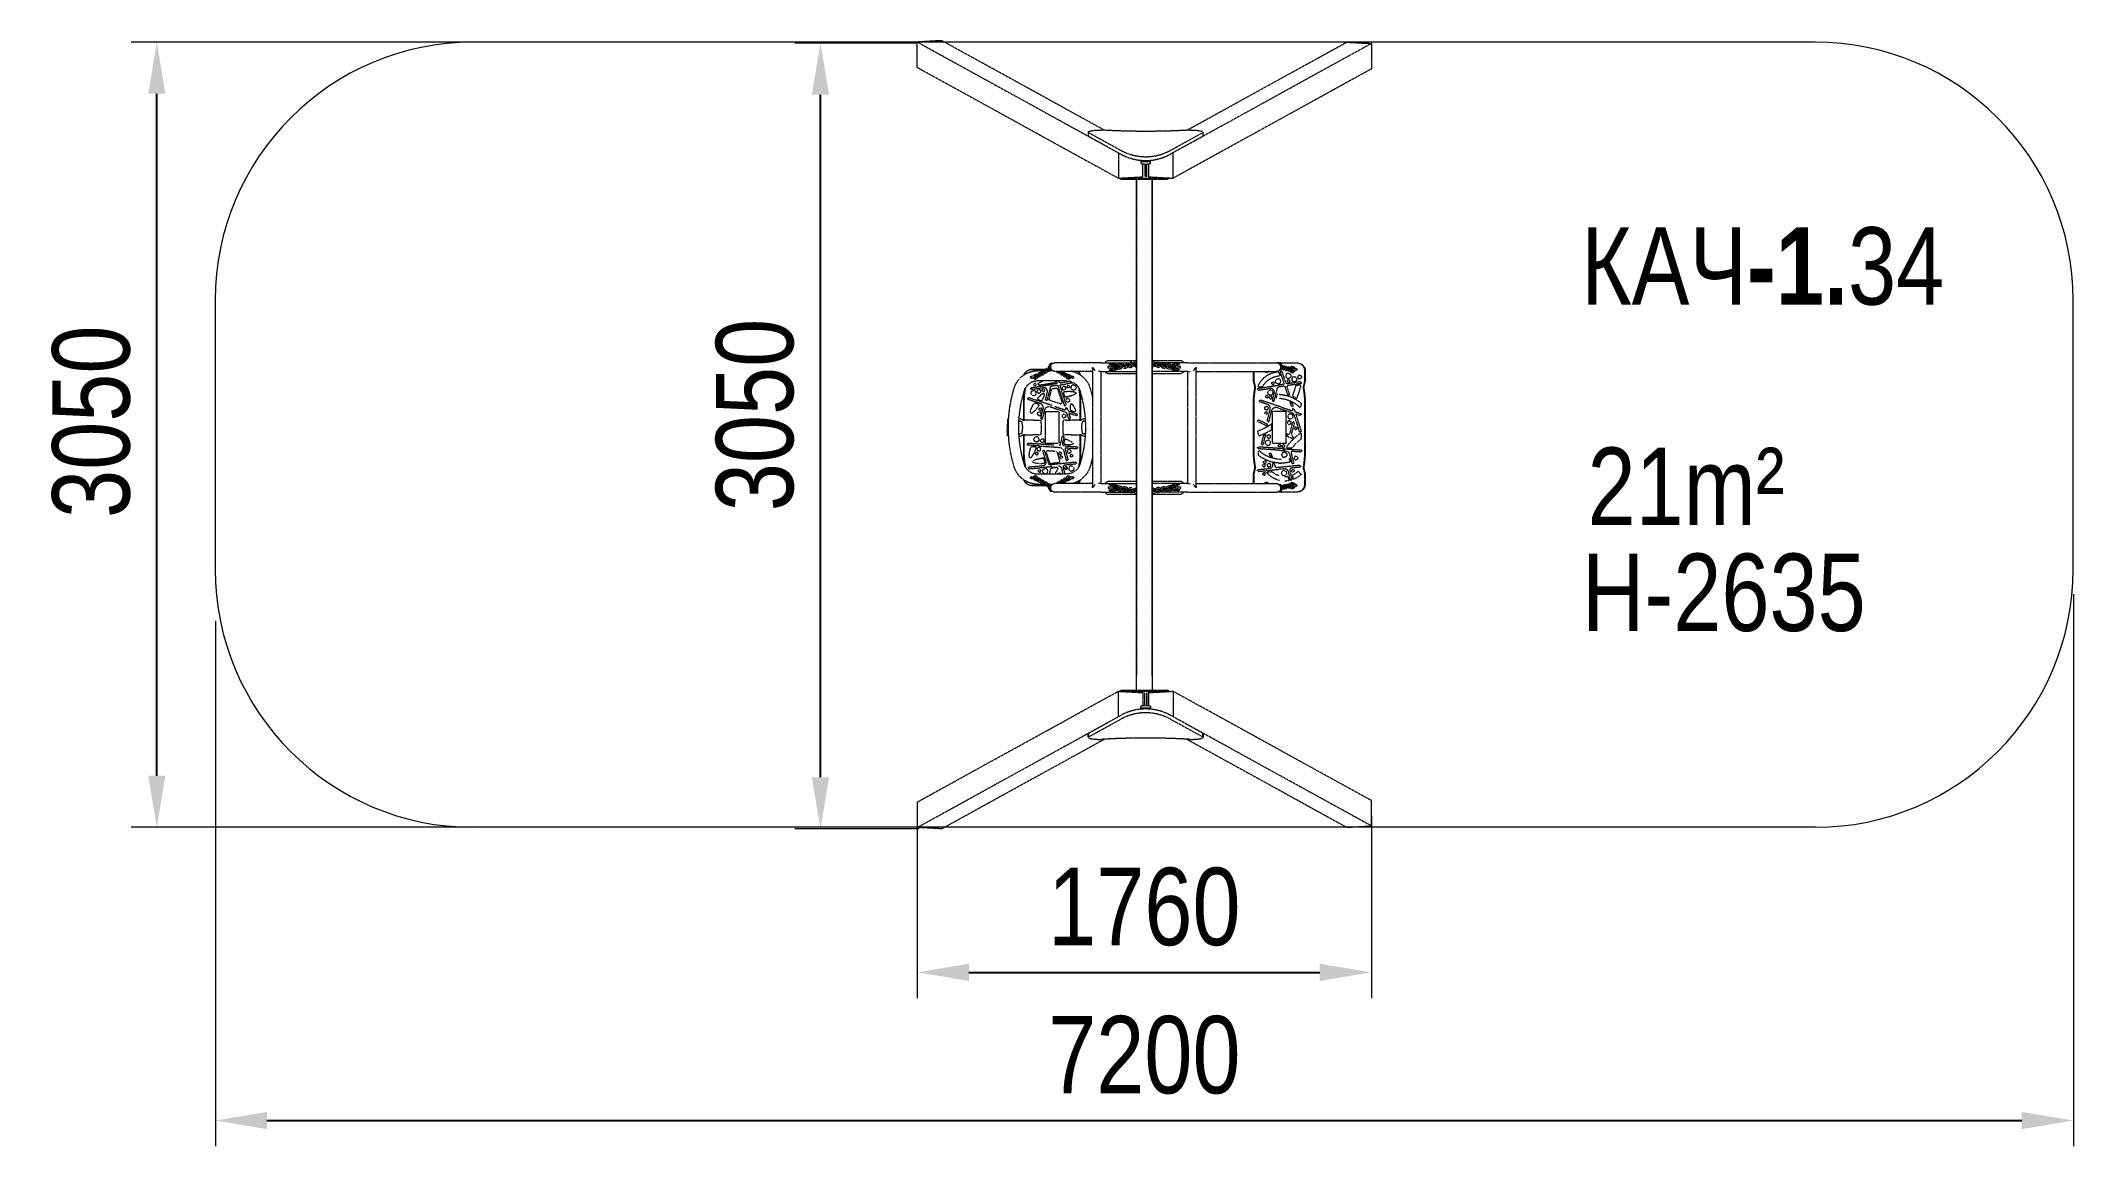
# Model space of a CAD drawing. Header units: millimetres. Extents: x -4151 to 3726, y -2931 to 1353.
import ezdxf

# ---------------------------------------------------------------- set-up
doc = ezdxf.new("R2010")
doc.units = ezdxf.units.MM
doc.linetypes.add('HIDDEN', pattern=[1.905, 1.27, -0.635])
for name, color, linetype in [('DIKOM_АРТИКУЛ', 7, 'Continuous'), ('DIKOM_ЗОНА', 80, 'Continuous'), ('DIKOM_ОБЪЕКТ', 7, 'Continuous'), ('DIKOM_РАЗМЕР_ЗОНА', 7, 'Continuous'), ('DIKOM_РАЗМЕР_ОБЪЕКТА', 7, 'Continuous')]:
    doc.layers.add(name, color=color, linetype=linetype)
doc.styles.add('style1', font='arialbd.ttf', dxfattribs={"width": 0.8})
doc.dimstyles.new('1-50', dxfattribs={"dimtxt": 300, "dimasz": 200, "dimexe": 100, "dimexo": 0, "dimgap": 100, "dimtad": 1, "dimtxsty": 'style1', "dimcen": 200, "dimclrd": 7, "dimclre": 7, "dimclrt": 7, "dimadec": 1, "dimazin": 2, "dimtfac": 1, "dimtmove": 0, "dimatfit": 2, "dimfxl": 0, "dimlwd": 25, "dimlwe": 18, "dimarcsym": 0})

msp = doc.modelspace()

# ---------------------------------------------------------------- texts
at = {"layer": 'DIKOM_АРТИКУЛ', "insert": (1819.07, 630.156), "char_height": 300, "width": 1537.52147, "attachment_point": 1, "style": 'style1'}
msp.add_mtext('{\\fArial|b0|i0|c204|p34;КАЧ}-1.{\\fArial|b0|i0|c204|p34;34}', dxfattribs=at)
at = {"layer": 'DIKOM_РАЗМЕР_ОБЪЕКТА', "char_height": 300, "width": 1216.94852, "attachment_point": 1, "style": 'style1'}
for s, insert in [('{\\fArial|b0|i0|c204|p34;21m²}', (1842.963, -223.658)), ('{\\fArial|b0|i0|c204|p34;H-2635}', (1821.685, -634.444))]:
    msp.add_mtext(s, dxfattribs=dict(at, insert=insert))

# ---------------------------------------------------------------- blocks, each defined once
blk = doc.blocks.new('*D0')
at = {"layer": 'Defpoints', "color": 0, "transparency": 16777216}
for p in [(-3701.1, 1347.3), (-2474.9, 1347.3), (-2474.9, -1695.1)]:
    blk.add_point(p, dxfattribs=at)
at = {"layer": 'DIKOM_РАЗМЕР_ЗОНА', "color": 7, "lineweight": 18, "transparency": 16777216}
for p, q in [((-2474.9, 1347.3), (-3801.1, 1347.3)), ((-2474.9, -1695.1), (-3801.1, -1695.1))]:
    blk.add_line(p, q, dxfattribs=at)
at = {"layer": 'DIKOM_РАЗМЕР_ЗОНА', "color": 7, "lineweight": 25, "transparency": 16777216}
blk.add_line((-3701.1, -1495.1), (-3701.1, 1147.3), dxfattribs=at)
at = {"layer": 'DIKOM_РАЗМЕР_ЗОНА', "color": 7, "transparency": 16777216}
for points in [[(-3734.4, 1147.3), (-3667.8, 1147.3), (-3701.1, 1347.3)], [(-3734.4, -1495.1), (-3667.8, -1495.1), (-3701.1, -1695.1)]]:
    blk.add_solid(points, dxfattribs=at)
at = {"layer": 'DIKOM_РАЗМЕР_ЗОНА', "color": 7, "transparency": 16777216, "insert": (-3954.4, -123.4), "char_height": 300, "attachment_point": 5, "rotation": 90, "style": 'style1'}
blk.add_mtext('{\\fArial|b0|i0|c204|p34;3050}', dxfattribs=at)
blk = doc.blocks.new('*D1')
at = {"layer": 'Defpoints', "color": 0, "transparency": 16777216}
for p in [(3725.7, -792.2), (-3474.3, -894.5), (3725.7, -2831.2)]:
    blk.add_point(p, dxfattribs=at)
at = {"layer": 'DIKOM_РАЗМЕР_ЗОНА', "color": 7, "lineweight": 18, "transparency": 16777216}
for p, q in [((3725.7, -792.2), (3725.7, -2931.2)), ((-3474.3, -894.5), (-3474.3, -2931.2))]:
    blk.add_line(p, q, dxfattribs=at)
at = {"layer": 'DIKOM_РАЗМЕР_ЗОНА', "color": 7, "lineweight": 25, "transparency": 16777216}
blk.add_line((-3274.3, -2831.2), (3525.7, -2831.2), dxfattribs=at)
at = {"layer": 'DIKOM_РАЗМЕР_ЗОНА', "color": 7, "transparency": 16777216}
for points in [[(-3274.3, -2797.9), (-3274.3, -2864.6), (-3474.3, -2831.2)], [(3525.7, -2797.9), (3525.7, -2864.6), (3725.7, -2831.2)]]:
    blk.add_solid(points, dxfattribs=at)
at = {"layer": 'DIKOM_РАЗМЕР_ЗОНА', "color": 7, "transparency": 16777216, "insert": (125.7, -2578.1), "char_height": 300, "attachment_point": 5, "style": 'style1'}
blk.add_mtext('{\\fArial|b0|i0|c204|p34;7200}', dxfattribs=at)
blk = doc.blocks.new('*D2')
at = {"layer": 'Defpoints', "color": 0, "transparency": 16777216}
for p in [(1005.7, -1650.5), (-754.3, -1656.3), (1005.7, -2257)]:
    blk.add_point(p, dxfattribs=at)
at = {"layer": 'DIKOM_РАЗМЕР_ОБЪЕКТА', "color": 7, "lineweight": 18, "transparency": 16777216}
for p, q in [((1005.7, -1650.5), (1005.7, -2357)), ((-754.3, -1656.3), (-754.3, -2357))]:
    blk.add_line(p, q, dxfattribs=at)
at = {"layer": 'DIKOM_РАЗМЕР_ОБЪЕКТА', "color": 7, "lineweight": 25, "transparency": 16777216}
blk.add_line((-554.3, -2257), (805.7, -2257), dxfattribs=at)
at = {"layer": 'DIKOM_РАЗМЕР_ОБЪЕКТА', "color": 7, "transparency": 16777216}
for points in [[(-554.3, -2223.7), (-554.3, -2290.4), (-754.3, -2257)], [(805.7, -2223.7), (805.7, -2290.4), (1005.7, -2257)]]:
    blk.add_solid(points, dxfattribs=at)
at = {"layer": 'DIKOM_РАЗМЕР_ОБЪЕКТА', "color": 7, "transparency": 16777216, "insert": (125.7, -2003.9), "char_height": 300, "attachment_point": 5, "style": 'style1'}
blk.add_mtext('{\\fArial|b0|i0|c204|p34;1760}', dxfattribs=at)
blk = doc.blocks.new('*D3')
at = {"layer": 'Defpoints', "color": 0, "transparency": 16777216}
for p in [(-1129.3, 1343.6), (-754.3, 1343.6), (-746.5, -1701.2)]:
    blk.add_point(p, dxfattribs=at)
at = {"layer": 'DIKOM_РАЗМЕР_ОБЪЕКТА', "color": 7, "lineweight": 18, "transparency": 16777216}
for p, q in [((-754.3, 1343.6), (-1229.3, 1343.6)), ((-746.5, -1701.2), (-1229.3, -1701.2))]:
    blk.add_line(p, q, dxfattribs=at)
at = {"layer": 'DIKOM_РАЗМЕР_ОБЪЕКТА', "color": 7, "lineweight": 25, "transparency": 16777216}
blk.add_line((-1129.3, -1501.2), (-1129.3, 1143.6), dxfattribs=at)
at = {"layer": 'DIKOM_РАЗМЕР_ОБЪЕКТА', "color": 7, "transparency": 16777216}
for points in [[(-1162.6, 1143.6), (-1096, 1143.6), (-1129.3, 1343.6)], [(-1162.6, -1501.2), (-1096, -1501.2), (-1129.3, -1701.2)]]:
    blk.add_solid(points, dxfattribs=at)
at = {"layer": 'DIKOM_РАЗМЕР_ОБЪЕКТА', "color": 7, "transparency": 16777216, "insert": (-1382.6, -97.4), "char_height": 300, "attachment_point": 5, "rotation": 90, "style": 'style1'}
blk.add_mtext('{\\fArial|b0|i0|c204|p34;3050}', dxfattribs=at)

# ---------------------------------------------------------------- dimensions: what is measured, and where the dimension line sits
at = {"layer": 'DIKOM_РАЗМЕР_ЗОНА'}
dim = msp.add_linear_dim(base=(-3701.092, 1347.32), p1=(-2474.854, -1695.07), p2=(-2474.854, 1347.32), angle=90, text='{\\fArial|b0|i0|c204|p34;3050}', dimstyle='1-50', dxfattribs=at)
dim.commit()
dim.dimension.update_dxf_attribs({"geometry": '*D0', "text_midpoint": (-3701.092, -123.375), "dimtype": 160})
dim = msp.add_linear_dim(base=(3725.68, -2831.247), p1=(-3474.32, -894.485), p2=(3725.68, -792.213), text='{\\fArial|b0|i0|c204|p34;<>}', dimstyle='1-50', dxfattribs=at)
dim.commit()
dim.dimension.update_dxf_attribs({"geometry": '*D1', "text_midpoint": (125.68, -2831.247), "dimtype": 160})
at = {"layer": 'DIKOM_РАЗМЕР_ОБЪЕКТА'}
dim = msp.add_linear_dim(base=(-1129.293, 1343.578), p1=(-746.523, -1701.2), p2=(-754.32, 1343.578), angle=90, text='{\\fArial|b0|i0|c204|p34;3050}', dimstyle='1-50', dxfattribs=at)
dim.commit()
dim.dimension.update_dxf_attribs({"geometry": '*D3', "text_midpoint": (-1129.293, -97.373), "dimtype": 160})
dim = msp.add_linear_dim(base=(1005.68, -2257.037), p1=(-754.32, -1656.254), p2=(1005.68, -1650.48), text='{\\fArial|b0|i0|c204|p34;<>}', dimstyle='1-50', dxfattribs=at)
dim.commit()
dim.dimension.update_dxf_attribs({"geometry": '*D2', "text_midpoint": (125.68, -2257.037), "dimtype": 160})

# ---------------------------------------------------------------- linework, layer by layer
at = {"layer": 'DIKOM_ЗОНА', "color": 3, "lineweight": 15}
for p, q in [((2725.146, 1347.32), (-2474.854, 1347.32)), ((-3474.854, 347.32), (-3474.854, -695.07)), ((3725.146, -695.07), (3725.146, 347.32)), ((2725.146, -1695.07), (-2474.854, -1695.07))]:
    msp.add_line(p, q, dxfattribs=at)
for centre, start, end in [((-2474.854, 347.32), 90, 180), ((2725.146, 347.32), 0, 90), ((-2474.854, -695.07), 180, 270), ((2725.146, -695.07), 270, 0)]:
    msp.add_arc(centre, 1000, start, end, dxfattribs=at)
at = {"layer": 'DIKOM_ОБЪЕКТ', "color": 7, "linetype": 'HIDDEN', "lineweight": 15}
for p, q in [((-658.948, 1353.094), (-754.32, 1347.873)), ((-754.32, 1347.873), (34.439, 913.47)), ((-754.32, 1249.392), (-754.32, 1347.873)), ((-28.409, 1005.83), (-658.948, 1353.094)), ((1005.68, 1342.098), (227.406, 913.47)), ((290.254, 1005.83), (910.308, 1347.32)), ((910.308, 1347.32), (1005.68, 1342.098)), ((1005.68, 1342.098), (1005.68, 1243.617)), ((-754.32, 1249.392), (25.087, 820.14)), ((1005.68, 1243.617), (236.759, 820.14)), ((-91.373, 998.558), (-91.373, 983.785)), ((-90.633, 997.125), (34.439, 928.242)), ((-90.633, 982.353), (-90.633, 997.125)), ((-90.633, 982.353), (-15.272, 940.848)), ((227.406, 928.242), (352.478, 997.125)), ((277.117, 940.848), (352.478, 982.353)), ((352.478, 997.125), (352.478, 982.353)), ((353.218, 983.785), (353.218, 998.558)), ((25.087, 918.621), (25.087, 820.14)), ((111.976, 889.558), (111.976, 877.442)), ((111.976, 884.828), (149.869, 884.828)), ((120.458, 825.362), (120.458, 875.594)), ((120.458, 825.362), (120.458, 875.594)), ((128.088, 875.116), (128.088, 825.78)), ((133.757, 825.78), (133.757, 875.116)), ((141.387, 825.362), (141.387, 875.594)), ((141.387, 875.594), (141.387, 825.362)), ((149.869, 877.442), (149.869, 889.558)), ((236.759, 820.14), (236.759, 918.621)), ((25.087, 820.14), (120.458, 825.362)), ((28.118, 820.306), (35.68, 816.142)), ((34.624, 820.662), (35.68, 820.081)), ((35.68, 820.081), (215.68, 820.081)), ((35.68, 816.142), (35.68, 820.081)), ((35.68, 816.142), (215.68, 816.142)), ((95.68, 816.142), (95.68, -1107.751)), ((95.68, -1169.469), (95.68, 816.142)), ((141.387, 825.362), (236.759, 820.14)), ((155.68, -1107.751), (155.68, 816.142)), ((155.68, 816.142), (155.68, -1169.469)), ((215.68, 820.081), (217.684, 821.185)), ((224.19, 820.828), (215.68, 816.142)), ((215.68, 816.142), (215.68, 820.081)), ((-754.32, -1597.142), (25.087, -1167.891)), ((25.087, -1167.891), (120.458, -1173.112)), ((25.087, -1266.371), (25.087, -1167.891)), ((28.118, -1168.057), (35.68, -1163.892)), ((34.624, -1168.413), (35.68, -1167.831)), ((35.68, -1163.892), (215.68, -1163.892)), ((35.68, -1163.892), (35.68, -1167.831)), ((35.68, -1167.831), (215.68, -1167.831)), ((120.458, -1173.112), (120.458, -1223.344)), ((120.458, -1173.112), (120.458, -1223.344)), ((128.088, -1222.866), (128.088, -1173.53)), ((133.757, -1173.53), (133.757, -1222.866)), ((141.387, -1173.112), (236.759, -1167.891)), ((141.387, -1173.112), (141.387, -1223.344)), ((141.387, -1223.344), (141.387, -1173.112)), ((224.19, -1168.579), (215.68, -1163.892)), ((215.68, -1163.892), (215.68, -1167.831)), ((215.68, -1167.831), (217.684, -1168.935)), ((236.759, -1167.891), (236.759, -1266.371)), ((1005.68, -1591.368), (236.759, -1167.891)), ((111.976, -1237.308), (111.976, -1225.192)), ((111.976, -1232.578), (149.869, -1232.578)), ((149.869, -1225.192), (149.869, -1237.308)), ((-754.32, -1695.623), (34.439, -1261.221)), ((-91.373, -1346.308), (-91.373, -1331.536)), ((-90.633, -1344.875), (34.439, -1275.993)), ((-90.633, -1330.103), (-15.272, -1288.599)), ((-90.633, -1330.103), (-90.633, -1344.875)), ((1005.68, -1689.848), (227.406, -1261.221)), ((227.406, -1275.993), (352.478, -1344.875)), ((277.117, -1288.599), (352.478, -1330.103)), ((352.478, -1344.875), (352.478, -1330.103)), ((353.218, -1331.536), (353.218, -1346.308)), ((-28.409, -1353.58), (-658.948, -1700.845)), ((290.254, -1353.58), (910.308, -1695.07)), ((-754.32, -1597.142), (-754.32, -1695.623)), ((1005.68, -1689.848), (1005.68, -1591.368)), ((-658.948, -1700.845), (-754.32, -1695.623)), ((910.308, -1695.07), (1005.68, -1689.848))]:
    msp.add_line(p, q, dxfattribs=at)
at = {"layer": 'DIKOM_ОБЪЕКТ', "color": 7, "linetype": 'HIDDEN', "lineweight": 15, "extrusion": (1, -3.44509e-16, -2.22045e-16)}
for p, q in [((-259.025, 79.513), (-255.052, 81.728)), ((-257.124, 78.332), (-253.151, 80.548)), ((-245.783, 86.897), (-244.925, 87.376)), ((-244.925, 84.195), (-244.925, 92.195)), ((-241.502, 94.194), (-241.502, 96.194)), ((-241.502, 84.195), (-241.502, 83.194)), ((-237.223, 93.694), (-237.223, 92.449)), ((-233.706, 99.694), (-233.706, 99.155)), ((-41.068, 105.045), (-221.39, 105.045)), ((-41.068, 105.045), (66.325, 105.045)), ((-14.818, 84.195), (-14.818, 92.195)), ((-9.469, 98.93), (-9.469, 100.93)), ((-4.448, 98.43), (-4.448, 92.195)), ((-4.448, 84.195), (-4.448, 78.43)), ((2.34, 80.168), (3.931, 82.009)), ((5.114, 96.345), (5.114, 96.345)), ((5.114, 93.72), (5.114, 92.195)), ((5.114, 84.195), (5.114, 83.14)), ((5.114, 80.515), (5.114, 80.515)), ((15.777, 93.03), (9.651, 92.165)), ((16.616, 87.089), (10.49, 86.224)), ((14.029, 86.724), (14.029, 84.43)), ((17.423, 99.009), (19.014, 97.168)), ((19.014, 79.692), (17.423, 77.851)), ((32.171, 101.077), (26.044, 100.212)), ((26.044, 86.289), (29.107, 86.721)), ((28.945, 94.562), (26.883, 94.271)), ((26.883, 80.348), (29.946, 80.78)), ((27.688, 93.325), (27.688, 94.385)), ((29.107, 86.721), (32.128, 87.148)), ((29.946, 80.78), (33.01, 81.213)), ((37.369, 96.08), (31.243, 95.215)), ((38.209, 90.139), (32.082, 89.274)), ((53.763, 104.128), (47.636, 103.262)), ((47.636, 89.339), (50.699, 89.772)), ((50.537, 97.612), (48.475, 97.321)), ((48.475, 83.398), (51.538, 83.831)), ((50.699, 89.772), (53.72, 90.198)), ((51.538, 83.831), (54.602, 84.263)), ((58.961, 99.13), (52.835, 98.265)), ((59.801, 93.189), (53.674, 92.324)), ((75.355, 107.178), (69.228, 106.312)), ((69.228, 92.389), (72.291, 92.822)), ((72.129, 100.663), (70.067, 100.371)), ((70.067, 86.448), (73.131, 86.881)), ((72.291, 92.822), (75.312, 93.248)), ((73.131, 86.881), (76.194, 87.313)), ((80.553, 102.181), (74.427, 101.315)), ((81.393, 96.24), (75.266, 95.374)), ((80.616, 105.045), (85.489, 105.045)), ((95.68, 110.049), (90.82, 109.362)), ((90.82, 95.439), (93.883, 95.872)), ((93.721, 103.713), (91.659, 103.421)), ((91.659, 89.498), (94.723, 89.931)), ((93.883, 95.872), (95.68, 96.126)), ((94.723, 89.931), (95.68, 90.066)), ((155.68, 110.049), (160.54, 109.362)), ((157.476, 95.872), (155.68, 96.126)), ((156.637, 89.931), (155.68, 90.066)), ((159.701, 89.498), (156.637, 89.931)), ((160.54, 95.439), (157.476, 95.872)), ((157.639, 103.713), (159.701, 103.421)), ((170.744, 105.045), (165.871, 105.045)), ((173.03, 95.807), (169.967, 96.24)), ((173.87, 101.748), (170.806, 102.181)), ((176.094, 95.374), (173.03, 95.807)), ((176.933, 101.315), (173.87, 101.748)), ((178.229, 86.881), (175.166, 87.313)), ((176.005, 107.178), (182.132, 106.312)), ((179.068, 92.822), (176.048, 93.248)), ((181.293, 86.448), (178.229, 86.881)), ((182.132, 92.389), (179.068, 92.822)), ((179.231, 100.662), (181.293, 100.371)), ((292.428, 105.045), (185.035, 105.045)), ((194.623, 92.757), (191.559, 93.189)), ((195.462, 98.698), (192.398, 99.13)), ((197.686, 92.324), (194.623, 92.757)), ((198.525, 98.265), (195.462, 98.698)), ((199.821, 83.831), (196.758, 84.263)), ((197.597, 104.128), (203.724, 103.262)), ((200.661, 89.772), (197.64, 90.198)), ((202.885, 83.398), (199.821, 83.831)), ((203.724, 89.339), (200.661, 89.772)), ((200.823, 97.612), (202.885, 97.321)), ((216.215, 89.707), (213.151, 90.139)), ((217.054, 95.648), (213.991, 96.08)), ((219.278, 89.274), (216.215, 89.707)), ((220.117, 95.215), (217.054, 95.648)), ((221.413, 80.78), (218.35, 81.213)), ((219.189, 101.077), (225.316, 100.212)), ((222.253, 86.721), (219.232, 87.148)), ((224.477, 80.348), (221.413, 80.78)), ((225.316, 86.289), (222.253, 86.721)), ((222.415, 94.562), (224.477, 94.271)), ((233.478, 97.481), (234.84, 99.322)), ((234.84, 78.199), (233.478, 80.04)), ((237.807, 86.656), (234.743, 87.089)), ((238.646, 92.597), (235.583, 93.03)), ((240.87, 86.224), (237.807, 86.656)), ((241.709, 92.165), (238.646, 92.597)), ((239.983, 92.409), (239.983, 92.761)), ((239.983, 84.761), (239.983, 86.349)), ((246.245, 95.302), (246.245, 95.302)), ((246.245, 92.195), (246.245, 92.857)), ((246.245, 82.22), (246.245, 82.22)), ((250.86, 97.04), (249.498, 95.199)), ((255.808, 92.195), (255.808, 98.761)), ((255.808, 78.761), (255.808, 84.195)), ((260.774, 99.261), (260.774, 101.261)), ((266.178, 84.195), (266.178, 92.195)), ((292.428, 105.045), (637.9, 105.045)), ((650.216, 99.155), (650.216, 101.365)), ((653.54, 93.136), (653.54, 95.365)), ((655.873, 79.528), (656.695, 79.341)), ((656.168, 101.755), (656.455, 99.915)), ((656.419, 95.498), (656.418, 95.498)), ((657.806, 95.182), (657.002, 95.365)), ((657.818, 95.865), (657.818, 97.865)), ((661.435, 92.195), (661.435, 84.195)), ((666.779, 83.852), (663.849, 84.519)), ((664.643, 93.624), (667.573, 92.956)), ((664.96, 89.394), (667.89, 88.727)), ((667.573, 81.99), (665.331, 82.501)), ((673.616, 82.294), (676.546, 81.626)), ((677.34, 90.731), (674.41, 91.399)), ((674.727, 87.169), (677.657, 86.501)), ((675.098, 80.276), (677.34, 79.765)), ((686.313, 79.401), (683.383, 80.068)), ((684.177, 89.173), (687.107, 88.505)), ((687.424, 84.276), (684.494, 84.943)), ((694.261, 82.718), (697.191, 82.05)), ((696.712, 87.812), (694.433, 88.332)), ((694.838, 83.111), (694.554, 83.176)), ((-311.912, 52.4), (-298.813, 55.91)), ((-311.016, 2.009), (-311.036, 2.009)), ((-310.101, 45.638), (-294.416, 49.841)), ((-298.588, 58.931), (-295.498, 60.654)), ((-298.053, 45.408), (-294.979, 47.122)), ((-292.878, 58.394), (-296.851, 56.179)), ((-292.528, 42.764), (-295.617, 41.041)), ((-290.443, 54.027), (-294.415, 51.812)), ((-268.879, 74.018), (-287.89, 74.018)), ((-175.486, 34.373), (-287.89, 34.373)), ((-285.509, 64.744), (-281.537, 66.959)), ((-285.088, 54.119), (-281.189, 56.293)), ((-283.608, 63.563), (-279.636, 65.779)), ((-278.681, 51.967), (-282.653, 49.752)), ((-282.262, 0.854), (-282.254, 0.854)), ((-277.201, 61.412), (-281.173, 59.196)), ((-268.294, 74.344), (-272.267, 72.128)), ((-271.846, 61.503), (-267.947, 63.678)), ((-270.366, 70.948), (-266.394, 73.163)), ((-269.411, 57.136), (-265.438, 59.352)), ((-263.958, 68.796), (-267.931, 66.581)), ((-263.94, 74.018), (-264.191, 74.018)), ((-258.604, 68.888), (-254.705, 71.062)), ((-252.196, 66.736), (-256.169, 64.521)), ((-250.716, 76.181), (-254.689, 73.965)), ((-245.362, 76.272), (-241.462, 78.447)), ((-238.954, 74.121), (-242.927, 71.905)), ((-229.89, 74.018), (-239.138, 74.018)), ((-75.086, 71.345), (-221.39, 71.345)), ((-214.089, 5.96), (-214.086, 5.96)), ((-208.327, 64.521), (-212.3, 66.736)), ((-209.792, 71.062), (-205.892, 68.888)), ((-196.565, 66.581), (-200.538, 68.796)), ((-195.085, 57.136), (-199.058, 59.352)), ((-192.65, 61.503), (-196.55, 63.678)), ((-194.843, 71.345), (-194.13, 70.948)), ((-183.323, 59.196), (-187.296, 61.412)), ((-185.968, 13.396), (-185.96, 13.396)), ((-181.843, 49.752), (-185.816, 51.967)), ((-184.86, 65.779), (-180.888, 63.563)), ((-183.307, 56.293), (-179.408, 54.119)), ((-182.96, 66.959), (-178.987, 64.744)), ((-174.053, 54.027), (-170.081, 51.812)), ((-168.879, 41.041), (-171.969, 42.764)), ((-171.618, 58.394), (-167.646, 56.179)), ((-169.517, 47.122), (-166.444, 45.408)), ((-168.998, 60.654), (-165.908, 58.931)), ((-148.639, 19.044), (-148.639, 19.044)), ((-41.068, 71.345), (-52.191, 71.345)), ((-41.068, 71.345), (95.68, 71.345)), ((-9.469, 77.93), (-9.469, 75.93)), ((292.428, 71.345), (155.68, 71.345)), ((260.774, 78.261), (260.774, 76.261)), ((292.428, 71.345), (303.551, 71.345)), ((326.446, 71.345), (637.9, 71.345)), ((569.203, 11.113), (569.145, 11.113)), ((601.959, 68.98), (604.238, 69.5)), ((666.462, 77.115), (663.532, 77.783)), ((673.299, 75.557), (676.229, 74.89)), ((685.997, 72.664), (683.066, 73.332)), ((683.578, 64.115), (683.586, 64.115)), ((683.589, 44.115), (683.58, 44.115)), ((687.107, 77.539), (684.865, 78.05)), ((693.15, 77.843), (696.08, 77.175)), ((693.322, 69.5), (695.601, 68.98)), ((694.973, 74.252), (696.712, 73.856)), ((727.496, 56.725), (727.497, 56.725)), ((729.391, 18.859), (729.45, 18.859)), ((730.214, 31.113), (730.254, 31.113)), ((-322.229, -31.023), (-322.169, -31.023)), ((-298.586, -51.515), (-298.58, -51.515)), ((-185.958, -0.603), (-185.966, -0.603)), ((-181.556, -61.384), (-181.564, -61.384)), ((-180.244, -77.899), (-180.246, -77.899)), ((-171.128, -33.17), (-171.128, -33.17)), ((-159.924, -6.283), (-159.89, -6.283)), ((-158.382, -53.869), (-158.371, -53.869)), ((568.372, -1.012), (568.336, -1.012)), ((575.575, -40.202), (575.625, -40.202)), ((614.422, -20.085), (614.413, -20.085)), ((614.416, -0.085), (614.424, -0.085)), ((625.936, -43.771), (625.931, -43.771)), ((697.806, -64.415), (697.787, -64.415)), ((702.608, -72.577), (702.633, -72.577)), ((714.773, -32.1), (714.75, -32.1)), ((728.576, -67.781), (728.561, -67.781)), ((-312.873, -90.079), (-312.92, -90.079)), ((-281.331, -99.698), (-281.339, -99.698)), ((-258.693, -87.471), (-258.693, -204.138)), ((-204.683, -204.138), (-204.683, -87.471)), ((-186.022, -108.247), (-186.03, -108.247)), ((-164.843, -114.381), (-164.871, -114.381)), ((-144.798, -84.33), (-144.826, -84.33)), ((-137.729, -99.302), (-137.793, -99.302)), ((567.736, -117.435), (567.796, -117.435)), ((621.382, -87.156), (621.382, -203.67)), ((675.396, -203.67), (675.396, -87.156)), ((686.95, -134.194), (686.941, -134.194)), ((691.613, -112.655), (691.602, -112.655)), ((691.603, -92.655), (691.614, -92.655)), ((703.299, -124.023), (703.305, -124.023)), ((729.542, -98.262), (729.482, -98.262)), ((-323.98, -207.501), (-323.918, -207.501)), ((-310.351, -220.593), (-310.307, -220.593)), ((-292.033, -201.505), (-292.052, -201.505)), ((-282.584, -222.837), (-282.576, -222.837)), ((-264.176, -233.199), (-264.17, -233.199)), ((-179.179, -217.505), (-179.097, -217.511)), ((-165.68, -231.069), (-165.679, -231.069)), ((-162.741, -212.521), (-162.746, -212.521)), ((-136.38, -227.464), (-136.446, -227.464)), ((567.988, -221.467), (568.048, -221.467)), ((570.818, -176.873), (570.78, -176.873)), ((583.396, -212.531), (583.365, -212.531)), ((604.77, -215.225), (604.757, -215.225)), ((604.758, -195.225), (604.77, -195.225)), ((608.1, -173.934), (608.11, -173.934)), ((608.11, -187.935), (608.1, -187.935)), ((729.384, -162.753), (729.324, -162.753)), ((731.529, -168.358), (731.591, -168.358)), ((-320.168, -305.878), (-320.225, -305.878)), ((-316.48, -263.099), (-316.515, -263.099)), ((-282.576, -236.837), (-282.585, -236.837)), ((-279.691, -308.824), (-279.683, -308.824)), ((-267.23, -263.981), (-267.224, -263.981)), ((-213.629, -300.069), (-213.626, -300.069)), ((-178.146, -308.097), (-178.156, -308.097)), ((-178.155, -298.097), (-178.145, -298.097)), ((-174.522, -273.88), (-174.537, -273.88)), ((-141.016, -280.713), (-140.956, -280.713)), ((570.602, -236.59), (570.658, -236.59)), ((609.332, -298.715), (609.322, -298.715)), ((609.323, -284.715), (609.332, -284.715)), ((685.505, -265.68), (685.514, -265.68)), ((700.48, -286.695), (700.458, -286.695)), ((712.857, -257.315), (712.858, -257.315)), ((727.23, -292.829), (727.287, -292.829)), ((732.058, -239.752), (731.996, -239.752)), ((-295.498, -352.263), (-298.588, -350.54)), ((-294.979, -338.731), (-298.053, -337.017)), ((-292.878, -350.003), (-296.851, -347.788)), ((-295.617, -332.65), (-292.528, -334.374)), ((-290.443, -345.636), (-294.415, -343.421)), ((-287.89, -325.982), (-175.486, -325.982)), ((-287.89, -365.627), (-268.879, -365.627)), ((-281.537, -358.568), (-285.509, -356.353)), ((-281.189, -347.902), (-285.088, -345.728)), ((-279.636, -357.388), (-283.608, -355.172)), ((-282.653, -341.361), (-278.681, -343.576)), ((-281.173, -350.806), (-277.201, -353.021)), ((-279.685, -318.824), (-279.692, -318.824)), ((-268.294, -365.953), (-272.267, -363.737)), ((-271.846, -353.112), (-267.947, -355.287)), ((-266.394, -364.772), (-270.366, -362.557)), ((-269.411, -348.745), (-265.438, -350.961)), ((-267.931, -358.19), (-263.958, -360.406)), ((-264.19, -365.627), (-263.94, -365.627)), ((-255.052, -373.337), (-259.025, -371.122)), ((-254.704, -362.672), (-258.604, -360.497)), ((-253.151, -372.157), (-257.124, -369.942)), ((-256.169, -356.13), (-252.196, -358.345)), ((-254.689, -365.575), (-250.716, -367.79)), ((-244.925, -378.985), (-245.783, -378.507)), ((-241.462, -370.056), (-245.362, -367.881)), ((-244.925, -383.805), (-244.925, -375.805)), ((-242.927, -363.514), (-238.954, -365.73)), ((-241.502, -375.468), (-241.502, -373.468)), ((-241.502, -384.468), (-241.502, -386.468)), ((-240.059, -371.413), (-239.754, -369.573)), ((-239.138, -365.627), (-229.89, -365.627)), ((-75.086, -362.955), (-221.39, -362.955)), ((-212.3, -358.345), (-208.327, -356.13)), ((-205.892, -360.497), (-209.792, -362.671)), ((-200.538, -360.406), (-196.565, -358.19)), ((-195.085, -348.745), (-199.058, -350.961)), ((-192.65, -353.112), (-196.549, -355.287)), ((-194.13, -362.557), (-194.843, -362.955)), ((-187.296, -353.021), (-183.323, -350.806)), ((-185.816, -343.576), (-181.843, -341.361)), ((-180.888, -355.172), (-184.86, -357.388)), ((-179.408, -345.728), (-183.307, -347.902)), ((-178.987, -356.353), (-182.96, -358.568)), ((-174.053, -345.636), (-170.081, -343.421)), ((-171.969, -334.374), (-168.879, -332.65)), ((-171.618, -350.003), (-167.646, -347.788)), ((-166.444, -337.017), (-169.517, -338.731)), ((-153.275, -337.247), (-169.417, -341.573)), ((-165.908, -350.54), (-168.998, -352.263)), ((-151.464, -344.009), (-165.354, -347.731)), ((-41.068, -362.955), (-52.191, -362.955)), ((-41.068, -362.955), (95.68, -362.955)), ((-14.818, -375.805), (-14.818, -383.805)), ((-9.469, -368.72), (-9.469, -366.72)), ((-9.469, -389.72), (-9.469, -391.72)), ((-4.448, -375.805), (-4.448, -369.22)), ((-4.448, -389.22), (-4.448, -383.805)), ((3.931, -372.798), (2.34, -370.958)), ((2.34, -387.481), (3.931, -385.641)), ((5.114, -371.304), (5.114, -371.304)), ((5.114, -375.805), (5.114, -373.93)), ((5.114, -384.51), (5.114, -383.805)), ((5.114, -387.135), (5.114, -387.135)), ((9.651, -383.774), (12.714, -384.207)), ((10.49, -377.833), (13.553, -378.266)), ((12.714, -384.207), (15.777, -384.639)), ((13.553, -378.266), (16.616, -378.698)), ((14.029, -378.333), (14.029, -375.22)), ((17.423, -368.641), (19.014, -370.481)), ((19.014, -387.958), (17.423, -389.798)), ((26.044, -377.898), (29.107, -378.331)), ((32.171, -392.687), (26.044, -391.821)), ((26.883, -371.957), (29.946, -372.39)), ((28.945, -386.171), (26.883, -385.88)), ((27.688, -384.935), (27.688, -385.72)), ((29.107, -378.331), (32.128, -378.757)), ((29.946, -372.39), (33.01, -372.822)), ((31.243, -386.824), (34.306, -387.257)), ((32.082, -380.883), (35.145, -381.316)), ((34.306, -387.257), (37.369, -387.69)), ((35.145, -381.316), (38.209, -381.749)), ((47.636, -380.948), (50.699, -381.381)), ((48.475, -375.007), (51.538, -375.44)), ((50.537, -389.222), (48.475, -388.93)), ((50.699, -381.381), (53.72, -381.807)), ((51.538, -375.44), (54.602, -375.873)), ((52.835, -389.874), (55.898, -390.307)), ((53.674, -383.933), (56.737, -384.366)), ((55.898, -390.307), (58.961, -390.74)), ((56.737, -384.366), (59.801, -384.799)), ((69.228, -383.998), (72.291, -384.431)), ((70.067, -378.057), (73.131, -378.49)), ((72.129, -392.272), (70.067, -391.981)), ((72.291, -384.431), (75.312, -384.858)), ((73.131, -378.49), (76.194, -378.923)), ((74.427, -392.924), (77.49, -393.357)), ((75.266, -386.983), (78.329, -387.416)), ((77.49, -393.357), (80.553, -393.79)), ((78.329, -387.416), (81.393, -387.849)), ((90.82, -387.048), (93.883, -387.481)), ((91.659, -381.107), (94.723, -381.54)), ((93.883, -387.481), (95.68, -387.735)), ((94.723, -381.54), (95.68, -381.675)), ((292.428, -362.955), (155.68, -362.955)), ((156.637, -381.54), (155.68, -381.675)), ((157.476, -387.481), (155.68, -387.735)), ((159.701, -381.107), (156.637, -381.54)), ((160.54, -387.048), (157.476, -387.481)), ((169.967, -387.849), (176.094, -386.983)), ((170.806, -393.79), (176.933, -392.924)), ((178.229, -378.49), (175.166, -378.923)), ((179.068, -384.431), (176.048, -384.858)), ((181.293, -378.057), (178.229, -378.49)), ((182.132, -383.998), (179.068, -384.431)), ((179.231, -392.272), (181.293, -391.981)), ((191.559, -384.799), (197.686, -383.933)), ((192.398, -390.74), (198.525, -389.874)), ((199.821, -375.44), (196.758, -375.873)), ((200.661, -381.381), (197.64, -381.807)), ((202.885, -375.007), (199.821, -375.44)), ((203.724, -380.948), (200.661, -381.381)), ((200.823, -389.222), (202.885, -388.93)), ((213.151, -381.749), (219.278, -380.883)), ((213.991, -387.69), (220.117, -386.824)), ((221.413, -372.39), (218.35, -372.822)), ((219.189, -392.687), (225.316, -391.821)), ((222.253, -378.331), (219.232, -378.757)), ((224.477, -371.957), (221.413, -372.39)), ((225.316, -377.898), (222.253, -378.331)), ((222.415, -386.171), (224.477, -385.88)), ((226.249, -371.996), (226.249, -371.099)), ((230.453, -375.069), (230.453, -373.599)), ((233.478, -368.878), (234.84, -367.037)), ((234.84, -388.16), (233.478, -386.32)), ((234.743, -378.698), (240.87, -377.833)), ((235.583, -384.639), (238.983, -384.159)), ((239.983, -377.958), (239.983, -373.599)), ((246.245, -371.058), (246.245, -371.058)), ((246.245, -375.805), (246.245, -373.503)), ((246.245, -384.14), (246.245, -384.14)), ((250.86, -369.32), (249.498, -371.16)), ((255.808, -375.805), (255.808, -367.599)), ((255.808, -387.599), (255.808, -383.805)), ((260.774, -367.099), (260.774, -365.099)), ((260.774, -388.099), (260.774, -390.099)), ((266.178, -375.805), (266.178, -383.805)), ((292.428, -362.955), (303.551, -362.955)), ((326.446, -362.955), (637.9, -362.955)), ((567.805, -315.981), (567.746, -315.981)), ((604.179, -361.597), (601.9, -361.135)), ((619.229, -316.815), (619.232, -316.815)), ((656.168, -369.985), (656.455, -371.825)), ((656.179, -375.731), (656.179, -375.731)), ((656.754, -370.513), (656.266, -370.612)), ((657.818, -375.805), (657.818, -373.875)), ((657.818, -384.875), (657.818, -386.875)), ((661.435, -375.805), (661.435, -383.805)), ((663.591, -369.128), (666.521, -368.535)), ((666.838, -375.135), (663.908, -375.729)), ((667.514, -384.408), (664.584, -385.002)), ((667.831, -380.036), (664.901, -380.629)), ((667.514, -373.435), (665.311, -373.881)), ((676.288, -366.556), (673.358, -367.149)), ((673.675, -373.75), (676.605, -373.157)), ((674.351, -383.023), (677.281, -382.43)), ((674.668, -378.651), (677.598, -378.057)), ((677.281, -371.456), (675.078, -371.903)), ((681.05, -336.192), (681.058, -336.192)), ((683.125, -365.171), (686.056, -364.577)), ((686.372, -371.178), (683.442, -371.772)), ((687.048, -380.451), (684.118, -381.044)), ((687.365, -376.078), (684.435, -376.672)), ((684.845, -369.924), (687.048, -369.478)), ((693.209, -369.793), (696.139, -369.199)), ((695.66, -361.135), (693.381, -361.597)), ((694.077, -350.332), (694.074, -350.332)), ((697.132, -374.1), (694.202, -374.693)), ((696.653, -380.001), (694.374, -380.463)), ((694.577, -375.32), (695.66, -375.101)), ((696.653, -366.036), (694.949, -366.381)), ((704.092, -346.593), (704.077, -346.593)), ((722.174, -315.901), (722.224, -315.901)), ((-41.068, -396.655), (-221.39, -396.655)), ((-41.068, -396.655), (66.325, -396.655)), ((53.763, -395.737), (47.636, -394.871)), ((75.355, -398.787), (69.228, -397.922)), ((80.616, -396.655), (85.488, -396.655)), ((95.68, -401.658), (90.82, -400.972)), ((93.721, -395.322), (91.659, -395.031)), ((155.68, -401.658), (160.54, -400.972)), ((157.639, -395.322), (159.701, -395.031)), ((170.744, -396.655), (165.871, -396.655)), ((176.005, -398.787), (182.132, -397.922)), ((292.428, -396.655), (185.035, -396.655)), ((197.597, -395.737), (203.724, -394.871)), ((292.428, -396.655), (637.9, -396.655))]:
    msp.add_line(p, q, dxfattribs=at)
at = {"layer": 'DIKOM_ОБЪЕКТ', "color": 7, "linetype": 'HIDDEN', "lineweight": 15, "flags": 128}
for points in [[(-90.633, 997.125), (-91.086, 997.664), (-91.329, 998.207), (-91.36, 998.751), (-91.178, 999.295), (-90.785, 999.836), (-90.183, 1000.37), (-89.374, 1000.896), (-88.362, 1001.412), (-87.152, 1001.914), (-85.748, 1002.402), (-84.159, 1002.871), (-82.39, 1003.321), (-80.45, 1003.749), (-78.348, 1004.153), (-76.093, 1004.532), (-73.696, 1004.883), (-71.168, 1005.206), (-68.52, 1005.498), (-65.764, 1005.758), (-62.914, 1005.985), (-59.981, 1006.179), (-56.98, 1006.337), (-53.924, 1006.46), (-50.828, 1006.547), (-47.704, 1006.597), (-44.568, 1006.61), (-41.435, 1006.587)], [(303.28, 1006.587), (293.492, 1006.012), (283.641, 1005.471), (273.731, 1004.964), (263.764, 1004.491), (253.746, 1004.053), (243.68, 1003.649), (233.57, 1003.279), (223.42, 1002.944), (213.233, 1002.644), (203.015, 1002.379), (192.768, 1002.15), (182.498, 1001.955), (172.207, 1001.796), (161.9, 1001.672), (151.581, 1001.583), (141.254, 1001.53), (130.923, 1001.512), (120.591, 1001.53), (110.264, 1001.583), (99.945, 1001.672), (89.638, 1001.796), (79.347, 1001.955), (69.077, 1002.15), (58.83, 1002.379), (48.612, 1002.644), (38.425, 1002.944), (28.275, 1003.279), (18.165, 1003.649), (8.099, 1004.053), (-1.919, 1004.491), (-11.886, 1004.964), (-21.796, 1005.471), (-31.647, 1006.012), (-41.435, 1006.587)], [(303.28, 1006.587), (306.414, 1006.61), (309.549, 1006.597), (312.673, 1006.547), (315.769, 1006.46), (318.825, 1006.337), (321.826, 1006.179), (324.759, 1005.985), (327.61, 1005.758), (330.365, 1005.498), (333.013, 1005.206), (335.541, 1004.883), (337.938, 1004.532), (340.193, 1004.153), (342.295, 1003.749), (344.235, 1003.321), (346.004, 1002.871), (347.593, 1002.402), (348.997, 1001.914), (350.207, 1001.412), (351.219, 1000.896), (352.028, 1000.37), (352.63, 999.836), (353.023, 999.295), (353.205, 998.751), (353.174, 998.207), (352.932, 997.664), (352.478, 997.125)], [(111.976, 877.442), (112.741, 877.107), (113.702, 876.788), (114.847, 876.488), (116.166, 876.21), (117.643, 875.957), (119.263, 875.732), (121.008, 875.538), (122.86, 875.376), (124.799, 875.248), (126.803, 875.155), (128.852, 875.1), (130.923, 875.081), (132.993, 875.1), (135.042, 875.155), (137.047, 875.248), (138.985, 875.376), (140.837, 875.538), (142.582, 875.732), (144.202, 875.957), (145.679, 876.21), (146.998, 876.488), (148.143, 876.788), (149.104, 877.107), (149.869, 877.442)], [(111.976, -1225.192), (112.741, -1224.857), (113.702, -1224.538), (114.847, -1224.238), (116.166, -1223.96), (117.643, -1223.707), (119.263, -1223.482), (121.008, -1223.288), (122.86, -1223.126), (124.799, -1222.998), (126.803, -1222.906), (128.852, -1222.85), (130.923, -1222.831), (132.993, -1222.85), (135.042, -1222.906), (137.047, -1222.998), (138.985, -1223.126), (140.837, -1223.288), (142.582, -1223.482), (144.202, -1223.707), (145.679, -1223.96), (146.998, -1224.238), (148.143, -1224.538), (149.104, -1224.857), (149.869, -1225.192)], [(-90.633, -1344.875), (-91.086, -1345.414), (-91.329, -1345.957), (-91.36, -1346.502), (-91.178, -1347.046), (-90.785, -1347.586), (-90.183, -1348.12), (-89.374, -1348.647), (-88.362, -1349.162), (-87.152, -1349.665), (-85.748, -1350.152), (-84.159, -1350.621), (-82.39, -1351.071), (-80.45, -1351.499), (-78.348, -1351.904), (-76.093, -1352.282), (-73.696, -1352.634), (-71.168, -1352.956), (-68.52, -1353.248), (-65.764, -1353.508), (-62.914, -1353.736), (-59.981, -1353.929), (-56.98, -1354.087), (-53.924, -1354.21), (-50.828, -1354.297), (-47.704, -1354.347), (-44.568, -1354.36), (-41.435, -1354.337)], [(303.28, -1354.337), (293.492, -1353.762), (283.641, -1353.221), (273.731, -1352.714), (263.764, -1352.242), (253.746, -1351.803), (243.68, -1351.399), (233.57, -1351.029), (223.42, -1350.695), (213.233, -1350.395), (203.015, -1350.13), (192.768, -1349.9), (182.498, -1349.705), (172.207, -1349.546), (161.9, -1349.422), (151.581, -1349.334), (141.254, -1349.28), (130.923, -1349.263), (120.591, -1349.28), (110.264, -1349.334), (99.945, -1349.422), (89.638, -1349.546), (79.347, -1349.705), (69.077, -1349.9), (58.83, -1350.13), (48.612, -1350.395), (38.425, -1350.695), (28.275, -1351.029), (18.165, -1351.399), (8.099, -1351.803), (-1.919, -1352.242), (-11.886, -1352.714), (-21.796, -1353.221), (-31.647, -1353.762), (-41.435, -1354.337)], [(303.28, -1354.337), (306.414, -1354.36), (309.549, -1354.347), (312.673, -1354.297), (315.769, -1354.21), (318.825, -1354.087), (321.826, -1353.929), (324.759, -1353.736), (327.61, -1353.508), (330.365, -1353.248), (333.013, -1352.956), (335.541, -1352.634), (337.938, -1352.282), (340.193, -1351.904), (342.295, -1351.499), (344.235, -1351.071), (346.004, -1350.621), (347.593, -1350.152), (348.997, -1349.665), (350.207, -1349.162), (351.219, -1348.647), (352.028, -1348.12), (352.63, -1347.586), (353.023, -1347.046), (353.205, -1346.502), (353.174, -1345.957), (352.932, -1345.414), (352.478, -1344.875)]]:
    msp.add_lwpolyline(points, dxfattribs=at)
at = {"layer": 'DIKOM_ОБЪЕКТ', "color": 7, "linetype": 'HIDDEN', "lineweight": 15}
for centre, radius, start, end in [((-89.202, 984.016), 2.194, 186.0421704, 229.30871), ((351.437, 983.831), 1.808, 305.1631822, 358.5619877), ((130.923, 1103.431), 200, 241.1565946, 298.8433995), ((130.923, 1088.659), 200, 241.1565935, 298.8434065), ((130.923, -1436.409), 200, 61.1565935, 118.8434065), ((130.923, -1451.181), 200, 61.1566005, 118.8434054), ((-89.202, -1331.767), 2.194, 130.69129, 173.9578296), ((351.437, -1331.581), 1.808, 1.4380123, 54.8368178)]:
    msp.add_arc(centre, radius, start, end, dxfattribs=at)
for points, weights in [([(-340.316, 58.206), (-336.18, 71.409), (-325.058, 79.195), (-311.729, 79.195)], [0.905334130086, 0.81344958557, 0.845004875541, 1]), ([(-241.123, 92.195), (-243.507, 92.195), (-244.925, 92.195), (-244.925, 92.195)], [1, 0.893694507237, 0.827613975223, 0.801758403959]), ([(95.68, 112.495), (42.01, 112.495), (1.56, 112.495), (-15.523, 112.495)], [0.901061039425, 0.83182777711, 0.846283607022, 0.94442852916]), ([(-8.015, 92.195), (-12.288, 92.195), (-14.818, 92.195), (-14.818, 92.195)], [1, 0.896336062356, 0.844213353269, 0.84363187274]), ([(-5.85, 92.195), (-6.64, 92.195), (-7.366, 92.195), (-8.015, 92.195)], [1, 0.994004600179, 0.994004600179, 1]), ([(266.883, 112.495), (249.8, 112.495), (209.35, 112.495), (155.68, 112.495)], [0.94442852916, 0.846283605446, 0.831827776646, 0.901061042759]), ([(257.21, 92.195), (252.488, 92.195), (247.014, 92.195), (241.492, 92.195)], [1, 0.905010043138, 0.853296846826, 0.844860411063]), ([(259.375, 92.195), (258.726, 92.195), (258, 92.195), (257.21, 92.195)], [1, 0.994004600179, 0.994004600179, 1]), ([(657.633, 84.195), (660.017, 84.195), (661.435, 84.195), (661.435, 84.195)], [1, 0.893694507237, 0.827613975223, 0.801758403959]), ([(712.78, 83.195), (715.103, 83.195), (716.78, 81.559), (716.78, 79.195)], [1, 0.795072818089, 0.781544512058, 0.959415081909]), ([(716.78, 79.195), (716.78, 76.832), (715.103, 75.195), (712.78, 75.195)], [0.959415081909, 0.781544512058, 0.795072818089, 1]), ([(718.821, 104.195), (726.88, 104.195), (734.319, 101.116), (740.01, 95.426)], [1, 0.9494275758, 0.9494275758, 1]), ([(740.01, 95.426), (745.701, 89.735), (748.78, 82.296), (748.78, 74.237)], [1, 0.9494275758, 0.9494275758, 1]), ([(-337.393, -0.226), (-337.107, 1.449), (-336.907, 3.14), (-336.795, 4.841)], [1, 0.995789556196, 0.992476461248, 0.990060715154]), ([(-335.929, 6.419), (-336.005, 4.141), (-336.236, 1.879), (-336.619, -0.358)], [0.988056851689, 0.990491232065, 0.994472281502, 1]), ([(-287.89, 34.373), (-301.45, 34.373), (-314.141, 29.589), (-324.329, 20.629)], [0.952582141284, 0.911229668106, 0.910704916138, 0.951007885381]), ([(-311.912, 52.4), (-313.876, 51.874), (-314.922, 50.11), (-314.387, 48.113)], [1, 0.795072818089, 0.781544512058, 0.959415081909]), ([(-314.387, 48.113), (-313.852, 46.116), (-312.064, 45.112), (-310.101, 45.638)], [0.959415081909, 0.781544512058, 0.795072818089, 1]), ([(-284.38, 13.188), (-284.38, 13.188), (-284.38, 13.188), (-284.38, 13.188)], [1.16938435246, 1.1701215679, 1.1708611898, 1.17160321814]), ([(-284.229, 0.568), (-284.229, 0.568), (-284.229, 0.568), (-284.229, 0.568)], [1.16751277311, 1.16751394803, 1.16751512297, 1.16751629791]), ([(-232.423, 3.223), (-232.423, 3.223), (-232.423, 3.223), (-232.423, 3.223)], [1.17139682635, 1.1714067107, 1.17141659547, 1.17142648067]), ([(-223.049, 27.778), (-223.049, 27.778), (-223.049, 27.778), (-223.049, 27.778)], [1.17106231656, 1.17118108017, 1.17129990562, 1.17141879291]), ([(-178.994, 22.483), (-178.994, 22.483), (-178.994, 22.483), (-178.994, 22.483)], [1.16936146043, 1.17010646554, 1.17085392857, 1.17160384949]), ([(-175.486, 34.373), (-161.924, 34.373), (-149.233, 29.588), (-139.046, 20.629)], [0.996631039847, 0.953635031796, 0.953372983424, 0.995844894731]), ([(-169.074, 17.489), (-169.074, 17.489), (-169.074, 17.489), (-169.074, 17.489)], [1.17027948867, 1.17027882586, 1.17027816305, 1.17027750024]), ([(-169.074, 7.489), (-169.074, 7.489), (-169.074, 7.489), (-169.074, 7.489)], [1.17027766983, 1.17027827611, 1.17027888239, 1.17027948867]), ([(-153.275, 45.638), (-151.312, 45.112), (-149.524, 46.116), (-148.989, 48.113)], [1, 0.795072818089, 0.781544512058, 0.959415081909]), ([(-148.989, 48.113), (-148.453, 50.11), (-149.5, 51.874), (-151.464, 52.4)], [0.959415081909, 0.781544512058, 0.795072818089, 1]), ([(-131.419, 71.345), (-131.092, 71.046), (-130.771, 70.739), (-130.458, 70.426)], [0.991736265669, 0.994321831051, 0.997076409161, 1]), ([(-130.458, 70.426), (-127.047, 67.015), (-124.52, 62.869), (-123.059, 58.206)], [0.998987263158, 0.968279266699, 0.95647854066, 0.963585085041]), ([(-126.757, -0.358), (-127.14, 1.879), (-127.371, 4.141), (-127.446, 6.419)], [1, 0.994472258613, 0.990491199095, 0.988056821448]), ([(-126.581, 4.841), (-126.469, 3.142), (-126.269, 1.452), (-125.982, -0.226)], [0.998296154253, 0.997971165293, 0.998539113876, 1]), ([(-15.523, 63.895), (1.56, 63.895), (42.01, 63.895), (95.68, 63.895)], [0.94442852916, 0.846283607021, 0.83182777711, 0.901061039428]), ([(155.68, 63.895), (209.35, 63.895), (249.8, 63.895), (266.883, 63.895)], [0.901061042756, 0.831827776647, 0.846283605448, 0.94442852916]), ([(551.298, 23.529), (549.626, 28.594), (548.78, 33.861), (548.78, 39.195)], [1, 0.991553580841, 0.991553580841, 1]), ([(553.074, -0.226), (554.44, 7.759), (553.836, 15.836), (551.298, 23.529)], [1, 0.980244208345, 0.980244208345, 1]), ([(551.527, 26.411), (551.759, 25.553), (552.015, 24.701), (552.293, 23.857)], [1, 0.999752791564, 0.999752791564, 1]), ([(552.293, 23.857), (554.885, 16.001), (555.502, 7.752), (554.108, -0.403)], [1, 0.9802442083, 0.9802442083, 1]), ([(606.086, 11.886), (606.086, 11.886), (606.086, 11.886), (606.086, 11.886)], [1.17160179346, 1.17070650597, 1.16981472168, 1.16892644058]), ([(624.084, 20.175), (624.084, 20.175), (624.084, 20.175), (624.084, 20.175)], [1.1713296791, 1.17132991878, 1.17133015846, 1.17133039814]), ([(644.449, 71.045), (644.449, 71.045), (644.449, 71.045), (644.449, 71.045)], [1.17131551525, 1.17138401028, 1.17145252584, 1.17152106194]), ([(666.364, 14.155), (666.364, 14.155), (666.364, 14.155), (666.364, 14.155)], [1.17070710529, 1.17070732887, 1.17070755245, 1.17070777603]), ([(681.378, 16.474), (681.378, 16.474), (681.378, 16.474), (681.378, 16.474)], [1.16925764631, 1.16926032422, 1.16926300215, 1.16926568012]), ([(683.949, 39.005), (683.949, 39.005), (683.949, 39.005), (683.949, 39.005)], [1.17133039821, 1.17133005456, 1.17132971092, 1.17132936728]), ([(683.949, 29.005), (683.949, 29.005), (683.949, 29.005), (683.949, 29.005)], [1.17132944106, 1.17132976011, 1.17133007916, 1.17133039821]), ([(691.475, 18.045), (691.475, 18.045), (691.475, 18.045), (691.475, 18.045)], [1.17160199226, 1.17070362597, 1.16980878701, 1.16891747537]), ([(706.66, 50.945), (706.66, 50.945), (706.66, 50.945), (706.66, 50.945)], [1.17033988341, 1.17033971965, 1.17033955589, 1.17033939212]), ([(727.497, 56.725), (727.497, 56.725), (727.497, 56.725), (727.497, 56.725)], [1.17033866985, 1.17033400381, 1.17032933787, 1.17032467202]), ([(743.452, -0.403), (742.058, 7.752), (742.675, 16.001), (745.267, 23.857)], [1, 0.980244208301, 0.980244208301, 1]), ([(746.262, 23.529), (743.724, 15.836), (743.12, 7.759), (744.486, -0.226)], [1, 0.980244208265, 0.980244208265, 1]), ([(745.267, 23.857), (745.545, 24.701), (745.801, 25.553), (746.033, 26.411)], [1, 0.999752785718, 0.999752785718, 1]), ([(748.78, 39.195), (748.78, 33.861), (747.934, 28.594), (746.262, 23.529)], [1, 0.991553580841, 0.991553580841, 1]), ([(-341.688, -50.805), (-341.688, -33.844), (-340.253, -16.944), (-337.393, -0.226)], [1, 0.997609924359, 0.997609924359, 1]), ([(-336.619, -0.358), (-339.471, -17.033), (-340.902, -33.888), (-340.902, -50.805)], [1, 0.997609924359, 0.997609924359, 1]), ([(-284.714, -37.973), (-284.714, -37.973), (-284.714, -37.973), (-284.714, -37.973)], [1.16708212106, 1.16708280953, 1.16708349799, 1.16708418646]), ([(-243.916, -35.646), (-243.916, -35.646), (-243.916, -35.646), (-243.916, -35.646)], [1.16852322981, 1.16958332805, 1.17064842772, 1.17171852881]), ([(-240.314, -65.388), (-240.314, -65.388), (-240.314, -65.388), (-240.314, -65.388)], [1.17085735224, 1.17110094979, 1.17134480782, 1.17158892633]), ([(-171.128, -33.17), (-171.128, -33.17), (-171.128, -33.17), (-171.128, -33.17)], [1.17027743203, 1.17027668623, 1.17027594044, 1.17027519465]), ([(-148.639, -0.956), (-148.639, -0.956), (-148.639, -0.956), (-148.639, -0.956)], [1.17027639497, 1.1702773872, 1.17027837944, 1.17027937168]), ([(-122.474, -50.805), (-122.474, -33.888), (-123.905, -17.033), (-126.757, -0.358)], [1, 0.997609924359, 0.997609924359, 1]), ([(-125.982, -0.226), (-123.123, -16.944), (-121.688, -33.844), (-121.688, -50.805)], [1, 0.997609924359, 0.997609924359, 1]), ([(548.78, -50.805), (548.78, -33.844), (550.215, -16.944), (553.074, -0.226)], [1, 0.997609924359, 0.997609924359, 1]), ([(554.108, -0.403), (552.851, -7.749), (551.87, -15.137), (551.166, -22.556)], [1, 0.999534150991, 0.999534150991, 1]), ([(614.411, -25.725), (614.411, -25.725), (614.411, -25.725), (614.411, -25.725)], [1.17133039819, 1.17133018213, 1.17132996607, 1.17132975001]), ([(640.348, -18.255), (640.348, -18.255), (640.348, -18.255), (640.348, -18.255)], [1.16851973833, 1.16960792303, 1.17070137779, 1.17180010261]), ([(641.501, -18.559), (641.477, -18.552), (641.453, -18.546), (641.428, -18.54)], [1.17179997516, 1.1617086432, 1.15206187612, 1.14285967392]), ([(746.394, -22.556), (745.69, -15.137), (744.709, -7.749), (743.452, -0.403)], [1, 0.999534151203, 0.999534151203, 1]), ([(744.486, -0.226), (747.345, -16.944), (748.78, -33.844), (748.78, -50.805)], [1, 0.997609924387, 0.997609924387, 1]), ([(-405.444, -138.825), (-405.607, -143.477), (-405.607, -148.132), (-405.444, -152.785)], [0.956578302166, 0.956189821062, 0.956189821062, 0.956578302166]), ([(-400.905, -111.463), (-400.905, -111.463), (-400.905, -111.463), (-400.905, -111.463)], [1.17126879578, 1.17127360554, 1.17127841541, 1.17128322538]), ([(-305.314, -117.305), (-321.697, -117.305), (-334.457, -117.305), (-337.954, -117.305)], [0.957574516822, 0.816436784722, 0.816436784722, 0.957574516822]), ([(-314.585, -89.605), (-314.585, -89.605), (-314.585, -89.605), (-314.585, -89.605)], [1.13020409096, 1.13021053527, 1.13021697982, 1.1302234246]), ([(-177.061, -117.305), (-180.16, -117.305), (-183.059, -117.305), (-185.385, -117.305)], [0.957574516774, 0.916156896124, 0.915902636499, 0.956811737898]), ([(-168.498, -81.846), (-168.498, -81.846), (-168.498, -81.846), (-168.498, -81.846)], [1.16117994267, 1.1611829541, 1.16118596558, 1.1611889771]), ([(-167.153, -91.335), (-167.153, -91.335), (-167.153, -91.335), (-167.153, -91.335)], [1.13701004577, 1.13701262921, 1.13701521269, 1.13701779621]), ([(-125.422, -117.305), (-128.919, -117.305), (-141.679, -117.305), (-158.062, -117.305)], [0.957574516822, 0.816436784722, 0.816436784722, 0.957574516822]), ([(-140.954, -78.829), (-140.954, -78.829), (-140.954, -78.829), (-140.954, -78.829)], [1.09648891063, 1.09648830211, 1.09648769359, 1.09648708508]), ([(566.194, -124.053), (566.194, -124.053), (566.194, -124.053), (566.194, -124.053)], [1.13201488447, 1.13201772008, 1.13202055573, 1.13202339143]), ([(602.393, -119.305), (602.393, -119.305), (602.393, -119.305), (602.393, -119.305)], [1.14925172531, 1.14925186233, 1.14925199936, 1.14925213638]), ([(698.862, -80.875), (698.862, -80.875), (698.862, -80.875), (698.862, -80.875)], [1.16264754725, 1.16264421914, 1.16264089108, 1.16263756308]), ([(710.911, -84.875), (710.911, -84.875), (710.911, -84.875), (710.911, -84.875)], [1.155037403, 1.15503839019, 1.15503937738, 1.15504036458]), ([(712.458, -143.915), (712.458, -143.915), (712.458, -143.915), (712.458, -143.915)], [1.1703396912, 1.17033824872, 1.17033680624, 1.17033536378]), ([(-404.652, -175.479), (-404.652, -175.479), (-404.652, -175.479), (-404.652, -175.479)], [1.17126764227, 1.1712679103, 1.17126817833, 1.17126844636]), ([(-400.905, -180.146), (-400.905, -180.146), (-400.905, -180.146), (-400.905, -180.146)], [1.17128322538, 1.17127837998, 1.17127353468, 1.17126868948]), ([(-337.954, -174.305), (-334.457, -174.305), (-321.697, -174.305), (-305.314, -174.305)], [0.957574516822, 0.816436784722, 0.816436784722, 0.957574516822]), ([(-286.315, -174.305), (-283.216, -174.305), (-280.317, -174.305), (-277.991, -174.305)], [0.957574516774, 0.916156896124, 0.915902636499, 0.956811737898]), ([(-284.28, -217.259), (-284.28, -217.259), (-284.279, -217.259), (-284.279, -217.259)], [1.17059078678, 1.17091973228, 1.1712491535, 1.17157905045]), ([(-284.197, -223.028), (-284.197, -223.028), (-284.197, -223.028), (-284.197, -223.028)], [1.16825954008, 1.16933184398, 1.17040927315, 1.1714918276]), ([(-205.402, -215.703), (-205.402, -215.703), (-205.402, -215.703), (-205.402, -215.703)], [1.17108822242, 1.17124991815, 1.17141172848, 1.17157365343]), ([(-165.679, -231.069), (-165.679, -231.069), (-165.679, -231.069), (-165.679, -231.069)], [1.17028010058, 1.17027734973, 1.17027459892, 1.17027184814]), ([(-158.062, -174.305), (-141.679, -174.305), (-128.919, -174.305), (-125.422, -174.305)], [0.957574516822, 0.816436784722, 0.816436784722, 0.957574516822]), ([(579.943, -208.177), (579.943, -208.177), (579.943, -208.177), (579.943, -208.177)], [1.11156190405, 1.11156148505, 1.11156106605, 1.11156064706]), ([(606.234, -174.191), (606.234, -174.191), (606.234, -174.191), (606.234, -174.191)], [1.16694535021, 1.16694914325, 1.16695293635, 1.16695672952]), ([(704.023, -182.884), (704.023, -182.884), (704.023, -182.884), (704.023, -182.884)], [1.15450155813, 1.1545031786, 1.15450479908, 1.15450641957]), ([(730.884, -161.205), (731.214, -161.747), (731.379, -162.159), (731.284, -162.219)], [1.17191664845, 0.960147294271, 0.944023299807, 1.12354466506]), ([(730.965, -161.155), (731.329, -161.753), (731.485, -162.175), (731.341, -162.175)], [1.17281243336, 0.942993337463, 0.942397404848, 1.17102463551]), ([(-337.393, -291.383), (-340.253, -274.665), (-341.688, -257.765), (-341.688, -240.805)], [1, 0.997609924359, 0.997609924359, 1]), ([(-340.902, -240.805), (-340.902, -257.721), (-339.471, -274.577), (-336.619, -291.251)], [1, 0.997609924387, 0.997609924387, 1]), ([(-336.795, -296.45), (-336.907, -294.749), (-337.107, -293.058), (-337.393, -291.383)], [0.990060997647, 0.99247671953, 0.995789720314, 1]), ([(-336.619, -291.251), (-336.236, -293.488), (-336.005, -295.751), (-335.929, -298.028)], [1, 0.994472258603, 0.990491199081, 0.988056821435]), ([(-324.33, -312.238), (-314.141, -321.198), (-301.45, -325.982), (-287.89, -325.982)], [0.954997441415, 0.914525397912, 0.915052351257, 0.95657830145]), ([(-284.321, -295.104), (-284.321, -295.104), (-284.321, -295.104), (-284.321, -295.104)], [1.17009136685, 1.17058877552, 1.17108727513, 1.1715868657]), ([(-284.197, -236.646), (-284.197, -236.646), (-284.197, -236.646), (-284.197, -236.646)], [1.1714913794, 1.17040474892, 1.1693232824, 1.16824697984]), ([(-266.122, -293.199), (-266.122, -293.199), (-266.122, -293.199), (-266.122, -293.199)], [1.17036019186, 1.17036879146, 1.17037739139, 1.17038599164]), ([(-239.774, -290.54), (-239.774, -290.54), (-239.774, -290.54), (-239.774, -290.54)], [1.1715031768, 1.17157520833, 1.17164726256, 1.17171933948]), ([(-179.062, -291.458), (-179.062, -291.458), (-179.062, -291.458), (-179.062, -291.458)], [1.17018659181, 1.17065181925, 1.17111800051, 1.17158513559]), ([(-139.046, -312.238), (-149.233, -321.197), (-161.924, -325.982), (-175.486, -325.982)], [0.99584489473, 0.953372983423, 0.953635031795, 0.996631039847]), ([(-157.283, -250.133), (-157.283, -250.133), (-157.283, -250.133), (-157.283, -250.133)], [1.17028061297, 1.17027859025, 1.17027656755, 1.17027454487]), ([(-157.283, -260.133), (-157.283, -260.133), (-157.283, -260.133), (-157.283, -260.133)], [1.17027574502, 1.17027736765, 1.1702789903, 1.17028061297]), ([(-140.574, -287.694), (-140.574, -287.694), (-140.574, -287.694), (-140.574, -287.694)], [1.16099782646, 1.16100837205, 1.16101891816, 1.16102946479]), ([(-127.446, -298.028), (-127.371, -295.751), (-127.14, -293.488), (-126.757, -291.251)], [0.988056851706, 0.990491232084, 0.994472281515, 1]), ([(-126.757, -291.251), (-123.905, -274.577), (-122.474, -257.721), (-122.474, -240.805)], [1, 0.997609924359, 0.997609924359, 1]), ([(-125.982, -291.383), (-126.269, -293.061), (-126.469, -294.751), (-126.581, -296.45)], [1, 0.998539056695, 0.997971120835, 0.998296192419]), ([(-121.688, -240.805), (-121.688, -257.765), (-123.123, -274.665), (-125.982, -291.383)], [1, 0.997609924387, 0.997609924387, 1]), ([(553.074, -291.383), (550.215, -274.665), (548.78, -257.765), (548.78, -240.805)], [1, 0.997609924359, 0.997609924359, 1]), ([(551.166, -269.053), (551.87, -276.473), (552.851, -283.861), (554.108, -291.207)], [1, 0.999534150991, 0.999534150991, 1]), ([(551.298, -315.138), (553.836, -307.445), (554.44, -299.368), (553.074, -291.383)], [1, 0.980244208345, 0.980244208345, 1]), ([(554.108, -291.207), (555.502, -299.361), (554.885, -307.61), (552.293, -315.466)], [1, 0.9802442083, 0.9802442083, 1]), ([(606.146, -305.004), (606.146, -305.004), (606.146, -305.004), (606.146, -305.004)], [1.17158587579, 1.17098965944, 1.17039499687, 1.16980188808]), ([(612.147, -304.384), (612.147, -304.384), (612.147, -304.384), (612.147, -304.384)], [1.16993761202, 1.16994600144, 1.16995439117, 1.16996278122]), ([(638.497, -301.725), (638.497, -301.725), (638.497, -301.725), (638.497, -301.725)], [1.17137755802, 1.17151578224, 1.17165409009, 1.17179248154]), ([(700.983, -308.345), (700.983, -308.345), (700.983, -308.345), (700.983, -308.345)], [1.17033998653, 1.17033904795, 1.17033810938, 1.17033717081]), ([(712.858, -257.315), (712.858, -257.315), (712.858, -257.315), (712.858, -257.315)], [1.17033779675, 1.17033489047, 1.17033198423, 1.17032907802]), ([(745.267, -315.466), (742.675, -307.61), (742.058, -299.361), (743.452, -291.207)], [1, 0.980244208301, 0.980244208301, 1]), ([(743.452, -291.207), (744.709, -283.861), (745.69, -276.473), (746.394, -269.053)], [1, 0.999534151203, 0.999534151203, 1]), ([(744.486, -291.383), (743.12, -299.368), (743.724, -307.445), (746.262, -315.138)], [1, 0.980244208265, 0.980244208265, 1]), ([(748.78, -240.805), (748.78, -257.765), (747.345, -274.665), (744.486, -291.383)], [1, 0.997609924359, 0.997609924359, 1]), ([(-332.918, -362.035), (-336.329, -358.624), (-338.856, -354.478), (-340.316, -349.816)], [0.998987263159, 0.96827926672, 0.956478540686, 0.963585085057]), ([(-311.729, -370.805), (-319.788, -370.805), (-327.227, -367.726), (-332.918, -362.035)], [1, 0.9494275758, 0.9494275758, 1]), ([(-314.387, -339.722), (-314.922, -341.72), (-313.876, -343.483), (-311.912, -344.009)], [0.959415081909, 0.781544512058, 0.795072818089, 1]), ([(-310.101, -337.247), (-312.064, -336.721), (-313.852, -337.725), (-314.387, -339.722)], [1, 0.795072818089, 0.781544512058, 0.959415081909]), ([(-241.123, -375.805), (-243.507, -375.805), (-244.925, -375.805), (-244.925, -375.805)], [1, 0.893694507237, 0.827613975223, 0.801758403959]), ([(-148.989, -339.722), (-149.524, -337.725), (-151.312, -336.721), (-153.275, -337.247)], [0.959415081909, 0.781544512058, 0.795072818089, 1]), ([(-151.464, -344.009), (-149.5, -343.483), (-148.453, -341.72), (-148.989, -339.722)], [1, 0.795072818089, 0.781544512058, 0.959415081909]), ([(-123.059, -349.816), (-124.633, -354.837), (-127.462, -359.334), (-131.419, -362.955)], [0.905334130092, 0.868040757219, 0.851081894919, 0.854457543191]), ([(95.68, -355.505), (42.01, -355.505), (1.56, -355.505), (-15.523, -355.505)], [0.901061039425, 0.83182777711, 0.846283607022, 0.94442852916]), ([(-8.015, -383.805), (-7.366, -383.805), (-6.64, -383.805), (-5.85, -383.805)], [1, 0.994004600179, 0.994004600179, 1]), ([(-5.85, -383.805), (-2.226, -383.805), (1.901, -383.805), (6.23, -383.805)], [1, 0.92544846539, 0.877554008543, 0.856316629461]), ([(266.883, -355.505), (249.8, -355.505), (209.35, -355.505), (155.68, -355.505)], [0.94442852916, 0.846283605446, 0.831827776646, 0.901061042759]), ([(257.21, -383.805), (258, -383.805), (258.726, -383.805), (259.375, -383.805)], [1, 0.994004600179, 0.994004600179, 1]), ([(259.375, -383.805), (263.648, -383.805), (266.178, -383.805), (266.178, -383.805)], [1, 0.896336116187, 0.844213407402, 0.843631873645]), ([(548.78, -330.805), (548.78, -325.47), (549.626, -320.204), (551.298, -315.138)], [1, 0.991553580841, 0.991553580841, 1]), ([(552.293, -315.466), (552.015, -316.31), (551.759, -317.162), (551.527, -318.021)], [1, 0.99975279199, 0.99975279199, 1]), ([(606.148, -318.137), (606.148, -318.137), (606.148, -318.137), (606.148, -318.137)], [1.16982354523, 1.17040938281, 1.17099673611, 1.17158560512]), ([(619.043, -316.824), (619.043, -316.824), (619.043, -316.824), (619.043, -316.824)], [1.17011292335, 1.17011503358, 1.17011714383, 1.1701192541]), ([(657.633, -383.805), (660.017, -383.805), (661.435, -383.805), (661.435, -383.805)], [1, 0.893694507237, 0.827613975223, 0.801758403959]), ([(700.983, -318.345), (700.983, -318.345), (700.983, -318.345), (700.983, -318.345)], [1.17033833792, 1.17033888746, 1.17033943699, 1.17033998653]), ([(712.78, -366.805), (715.103, -366.805), (716.78, -368.441), (716.78, -370.805)], [1, 0.795072818089, 0.781544512058, 0.959415081909]), ([(716.78, -370.805), (716.78, -373.168), (715.103, -374.805), (712.78, -374.805)], [0.959415081909, 0.781544512058, 0.795072818089, 1]), ([(748.78, -365.846), (748.78, -383.405), (736.381, -395.805), (718.821, -395.805)], [1, 0.805383013468, 0.805383013468, 1]), ([(746.033, -318.021), (745.801, -317.162), (745.545, -316.31), (745.267, -315.466)], [1, 0.999752785292, 0.999752785292, 1]), ([(746.262, -315.138), (747.934, -320.204), (748.78, -325.47), (748.78, -330.805)], [1, 0.991553580894, 0.991553580894, 1]), ([(-15.523, -404.105), (1.56, -404.105), (42.01, -404.105), (95.68, -404.105)], [0.94442852916, 0.846283607021, 0.83182777711, 0.901061039428]), ([(155.68, -404.105), (209.35, -404.105), (249.8, -404.105), (266.883, -404.105)], [0.901061042756, 0.831827776647, 0.846283605448, 0.94442852916])]:
    msp.add_rational_spline(points, weights, degree=3, dxfattribs=at)
for points, degree in [([(-311.729, 79.195), (-259.512, 79.195)], 1), ([(-237.286, 92.195), (-241.123, 92.195)], 1), ([(-237.286, 84.195), (-238.565, 84.195), (-239.844, 84.195), (-241.123, 84.195)], 3), ([(-240.958, 96.694), (-240.987, 96.694), (-241.002, 96.694), (-241.002, 96.694)], 3), ([(-241.002, 82.694), (-241.002, 82.694), (-240.987, 82.694), (-240.958, 82.694)], 3), ([(-240.479, 96.694), (-240.639, 96.694), (-240.799, 96.694), (-240.958, 96.694)], 3), ([(-240.263, 93.694), (-240.958, 93.694)], 1), ([(-240.958, 82.694), (-240.769, 82.694), (-240.579, 82.694), (-240.389, 82.694)], 3), ([(-236.85, 93.694), (-240.263, 93.694)], 1), ([(-240.059, 98.249), (-239.957, 98.863), (-239.856, 99.476), (-239.754, 100.09)], 3), ([(-239.754, 79.299), (-239.856, 79.912), (-239.957, 80.526), (-240.059, 81.139)], 3), ([(-237.136, 102.694), (-237.568, 102.694), (-237.999, 102.694), (-238.431, 102.694)], 3), ([(-237.136, 99.694), (-238.431, 99.694)], 1), ([(-238.431, 79.694), (-237.136, 79.694)], 1), ([(-229.404, 102.694), (-229.578, 102.694), (-229.753, 102.694), (-229.927, 102.694)], 3), ([(-75.086, 82.15), (-75.086, -373.759)], 1), ([(-74.296, 87.195), (-74.093, 87.195), (-73.854, 87.195), (-73.578, 87.195)], 3), ([(-5.85, 84.195), (-6.639, 84.195), (-7.367, 84.195), (-8.015, 84.195)], 3), ([(-0.877, 101.43), (-3.133, 101.43), (-5.388, 101.43), (-7.644, 101.43)], 3), ([(-0.877, 98.43), (-7.644, 98.43)], 1), ([(-0.877, 101.43), (12.655, 101.43)], 1), ([(3.931, 94.851), (3.401, 95.465), (2.871, 96.078), (2.34, 96.692)], 3), ([(12.33, 95.43), (11.12, 95.43), (9.909, 95.43), (8.699, 95.43)], 3), ([(11.527, 92.43), (8.699, 92.43)], 1), ([(8.699, 84.43), (12.33, 84.43)], 1), ([(8.699, 81.43), (9.909, 81.43), (11.12, 81.43), (12.33, 81.43)], 3), ([(21.439, 81.43), (21.874, 81.43), (22.31, 81.43), (22.746, 81.43)], 3), ([(26.883, 80.348), (26.49, 80.292), (26.089, 80.279), (25.692, 80.31)], 3), ([(32.171, 101.077), (32.564, 101.133), (32.965, 101.146), (33.361, 101.116)], 3), ([(48.475, 83.398), (48.082, 83.342), (47.681, 83.329), (47.284, 83.36)], 3), ([(53.763, 104.128), (54.156, 104.183), (54.557, 104.196), (54.953, 104.166)], 3), ([(70.067, 86.448), (69.674, 86.392), (69.273, 86.379), (68.876, 86.41)], 3), ([(75.355, 107.178), (75.748, 107.233), (76.149, 107.246), (76.545, 107.216)], 3), ([(91.659, 89.498), (91.266, 89.443), (90.865, 89.429), (90.468, 89.46)], 3), ([(160.891, 89.46), (160.495, 89.429), (160.094, 89.443), (159.701, 89.498)], 3), ([(174.814, 107.216), (175.211, 107.246), (175.612, 107.233), (176.005, 107.178)], 3), ([(182.483, 86.41), (182.087, 86.379), (181.686, 86.392), (181.293, 86.448)], 3), ([(196.406, 104.166), (196.803, 104.196), (197.204, 104.183), (197.597, 104.128)], 3), ([(204.075, 83.36), (203.679, 83.329), (203.278, 83.342), (202.885, 83.398)], 3), ([(217.998, 101.116), (218.395, 101.146), (218.796, 101.133), (219.189, 101.077)], 3), ([(225.667, 80.31), (225.271, 80.279), (224.87, 80.292), (224.477, 80.348)], 3), ([(229.025, 81.761), (229.293, 81.761), (229.579, 81.761), (229.88, 81.761)], 3), ([(229.88, 81.761), (231.02, 81.761), (232.16, 81.761), (233.3, 81.761)], 3), ([(233.3, 95.761), (232.438, 95.761), (231.576, 95.761), (230.714, 95.761)], 3), ([(231.124, 84.761), (233.3, 84.761)], 1), ([(239, 101.761), (253.538, 101.761)], 1), ([(245.338, 95.761), (244.301, 95.761), (243.265, 95.761), (242.228, 95.761)], 3), ([(245.338, 92.761), (242.228, 92.761)], 1), ([(242.228, 84.761), (245.338, 84.761)], 1), ([(242.228, 81.761), (243.265, 81.761), (244.301, 81.761), (245.338, 81.761)], 3), ([(249.498, 82.322), (249.952, 81.708), (250.406, 81.095), (250.86, 80.481)], 3), ([(259.332, 101.761), (257.401, 101.761), (255.47, 101.761), (253.538, 101.761)], 3), ([(259.332, 98.761), (253.538, 98.761)], 1), ([(259.375, 84.195), (258.727, 84.195), (257.999, 84.195), (257.21, 84.195)], 3), ([(260.273, 98.761), (260.273, 98.761), (260.273, 98.761), (260.273, 98.761)], 3), ([(324.938, 87.195), (325.214, 87.195), (325.453, 87.195), (325.655, 87.195)], 3), ([(326.446, -373.759), (326.446, 82.15)], 1), ([(642.516, 104.365), (642.452, 104.365), (642.388, 104.365), (642.324, 104.365)], 3), ([(646.492, 104.365), (645.166, 104.365), (643.841, 104.365), (642.516, 104.365)], 3), ([(656.622, 95.365), (652.686, 95.365)], 1), ([(654.889, 104.365), (654.481, 104.365), (654.073, 104.365), (653.664, 104.365)], 3), ([(654.889, 101.365), (653.664, 101.365)], 1), ([(653.664, 81.365), (654.889, 81.365)], 1), ([(653.795, 92.195), (655.075, 92.195), (656.354, 92.195), (657.633, 92.195)], 3), ([(653.795, 84.195), (657.633, 84.195)], 1), ([(655.408, 104.195), (718.821, 104.195)], 1), ([(717.773, 103.147), (655.888, 103.147)], 1), ([(656.455, 82.816), (656.36, 82.202), (656.264, 81.589), (656.168, 80.975)], 3), ([(657.279, 95.365), (656.622, 95.365)], 1), ([(657.467, 79.264), (657.208, 79.257), (656.946, 79.284), (656.695, 79.341)], 3), ([(656.768, 98.365), (656.768, 98.365), (656.768, 98.365), (656.768, 98.365)], 3), ([(657.279, 98.365), (657.135, 98.365), (656.992, 98.365), (656.849, 98.365)], 3), ([(657.318, 98.365), (657.318, 98.365), (657.305, 98.365), (657.279, 98.365)], 3), ([(663.872, 93.701), (664.131, 93.708), (664.392, 93.681), (664.643, 93.624)], 3), ([(666.096, 82.327), (666.105, 82.369), (666.113, 82.413), (666.122, 82.457)], 3), ([(673.639, 91.475), (673.898, 91.482), (674.16, 91.456), (674.41, 91.399)], 3), ([(675.863, 80.102), (675.872, 80.144), (675.881, 80.187), (675.889, 80.231)], 3), ([(683.406, 89.25), (683.665, 89.257), (683.927, 89.23), (684.177, 89.173)], 3), ([(689.762, 87.112), (689.647, 86.981), (689.535, 86.848), (689.426, 86.712)], 3), ([(691.265, 88.551), (690.7, 88.097), (690.2, 87.611), (689.762, 87.112)], 3), ([(693.621, 88.412), (693.894, 88.42), (694.169, 88.392), (694.433, 88.332)], 3), ([(-369.84, 26.897), (-369.84, 26.897), (-369.84, 26.897), (-369.84, 26.897)], 3), ([(-333.518, 62.509), (-333.518, 62.509), (-333.518, 62.509), (-333.518, 62.509)], 3), ([(-326.212, 9.09), (-326.212, 9.09), (-326.212, 9.09), (-326.212, 9.09)], 3), ([(-324.329, 20.629), (-324.329, 20.629), (-324.329, 20.629), (-324.329, 20.629)], 3), ([(-311.062, 2.008), (-311.061, 2.008), (-311.061, 2.008), (-311.06, 2.008)], 3), ([(-311.016, 2.009), (-310.849, 2.009), (-310.685, 2.021), (-310.518, 2.046)], 3), ([(-260.34, 78.409), (-310.943, 78.409)], 1), ([(-310.518, 2.046), (-307.62, 2.495), (-301.804, 3.405), (-293.022, 4.774), (-287.136, 5.691), (-284.188, 6.15)], 3), ([(-297.959, 25.971), (-297.95, 25.971), (-297.941, 25.971), (-297.932, 25.971)], 3), ([(-297.932, 15.971), (-297.941, 15.971), (-297.95, 15.971), (-297.959, 15.971)], 3), ([(-297.945, 25.971), (-297.945, 25.971), (-297.945, 25.971), (-297.945, 25.971)], 3), ([(-297.945, 15.971), (-297.945, 15.971), (-297.945, 15.971), (-297.945, 15.971)], 3), ([(-297.932, 15.971), (-297.66, 15.971), (-297.139, 16.015), (-296.372, 16.199), (-295.634, 16.505), (-294.962, 16.922), (-294.366, 17.437), (-293.855, 18.038), (-293.446, 18.711), (-293.148, 19.446), (-292.97, 20.211), (-292.911, 20.994), (-292.978, 21.78), (-293.164, 22.544), (-293.466, 23.269), (-293.877, 23.932), (-294.388, 24.526), (-294.983, 25.035), (-295.65, 25.446), (-296.381, 25.746), (-297.144, 25.927), (-297.661, 25.971), (-297.932, 25.971)], 3), ([(-286.812, 50.122), (-287.385, 49.989), (-288.014, 49.881), (-288.666, 49.801)], 3), ([(-284.595, 0.451), (-284.474, 0.493), (-284.352, 0.532), (-284.229, 0.568)], 3), ([(-284.229, 0.568), (-283.588, 0.755), (-282.915, 0.856), (-282.247, 0.854)], 3), ([(-284.197, 25.777), (-284.103, 25.861), (-284.004, 25.939), (-283.901, 26.01)], 3), ([(-284.196, 19.759), (-284.196, 19.759), (-284.196, 19.759), (-284.196, 19.759)], 3), ([(-284.188, 6.15), (-282.27, 6.448), (-278.435, 7.045), (-272.683, 7.94), (-268.849, 8.537), (-266.932, 8.836)], 3), ([(-282.258, 0.854), (-282.904, 0.854), (-283.543, 0.763), (-284.188, 0.578)], 3), ([(-282.247, 0.854), (-282.252, 0.854), (-282.257, 0.854), (-282.262, 0.854)], 3), ([(-281.479, 18.74), (-281.313, 18.74), (-281.15, 18.752), (-280.988, 18.777)], 3), ([(-273.569, 57.506), (-274.17, 57.367), (-274.83, 57.255), (-275.515, 57.175)], 3), ([(-266.932, 8.836), (-266.934, 8.836), (-266.936, 8.836), (-266.938, 8.836)], 3), ([(-266.932, 8.836), (-266.234, 8.944), (-265.537, 8.996), (-264.839, 8.996)], 3), ([(-265.164, 3.696), (-265.162, 3.696), (-265.16, 3.696), (-265.158, 3.696)], 3), ([(-265.161, 3.696), (-265.161, 3.696), (-265.161, 3.696), (-265.161, 3.696)], 3), ([(-265.158, -6.304), (-264.887, -6.304), (-264.367, -6.26), (-263.6, -6.076), (-262.863, -5.771), (-262.191, -5.355), (-261.594, -4.84), (-261.084, -4.239), (-260.673, -3.566), (-260.375, -2.83), (-260.197, -2.065), (-260.137, -1.281), (-260.205, -0.495), (-260.391, 0.271), (-260.693, 0.996), (-261.105, 1.659), (-261.616, 2.253), (-262.212, 2.762), (-262.879, 3.172), (-263.61, 3.472), (-264.372, 3.652), (-264.889, 3.696), (-265.158, 3.696)], 3), ([(-260.327, 64.891), (-260.928, 64.752), (-261.588, 64.64), (-262.273, 64.559)], 3), ([(-247.085, 72.275), (-247.685, 72.136), (-248.346, 72.024), (-249.03, 71.944)], 3), ([(-246.23, -22.983), (-245.283, -19.22), (-243.387, -11.693), (-240.544, -0.403), (-238.649, 7.125), (-237.701, 10.889)], 3), ([(-238.431, 76.694), (-237.999, 76.694), (-237.568, 76.694), (-237.136, 76.694)], 3), ([(-237.701, 10.889), (-237.666, 11.027), (-237.578, 11.298), (-237.386, 11.702), (-237.132, 12.108), (-236.825, 12.491), (-236.479, 12.839), (-236.099, 13.15), (-235.698, 13.412), (-235.28, 13.624), (-234.859, 13.778), (-234.578, 13.843), (-234.434, 13.865)], 3), ([(-234.435, 13.865), (-233.519, 14.007), (-232.603, 14.148), (-231.688, 14.29)], 3), ([(-234.434, 13.865), (-234.434, 13.865), (-234.434, 13.865), (-234.435, 13.865)], 3), ([(-234.434, 13.865), (-233.519, 14.007), (-232.603, 14.148), (-231.688, 14.29)], 3), ([(-231.688, 26.436), (-228.808, 26.884), (-225.928, 27.331), (-223.049, 27.778)], 3), ([(-231.688, 26.436), (-231.688, 26.436), (-231.688, 26.436), (-231.688, 26.436)], 3), ([(-216.455, 23.731), (-221.396, 22.966), (-226.342, 22.198), (-231.292, 21.429)], 3), ([(-219.859, 32.969), (-220.011, 33.437), (-220.163, 33.905), (-220.316, 34.373)], 3), ([(-216.455, 23.731), (-216.454, 23.731), (-216.453, 23.731), (-216.452, 23.731)], 3), ([(-214.089, 5.96), (-214.281, 5.96), (-214.474, 5.946), (-214.667, 5.916)], 3), ([(-214.065, 5.96), (-214.072, 5.96), (-214.08, 5.96), (-214.087, 5.96)], 3), ([(-208.603, 14.452), (-205.979, 6.305), (-200.732, -9.988), (-192.863, -34.426), (-187.617, -50.715), (-184.994, -58.859)], 3), ([(-196.562, 66.579), (-196.562, 66.579), (-196.563, 66.58), (-196.565, 66.581)], 3), ([(-194.698, 27.098), (-195.287, 27.007), (-195.874, 26.963), (-196.464, 26.963)], 3), ([(-194.686, 27.099), (-195.268, 27.008), (-195.862, 26.963), (-196.459, 26.963)], 3), ([(-179.214, 29.528), (-184.375, 28.718), (-189.536, 27.908), (-194.698, 27.098)], 3), ([(-194.698, 27.098), (-194.697, 27.098), (-194.695, 27.098), (-194.691, 27.098)], 3), ([(-194.686, 27.099), (-194.682, 27.099), (-194.681, 27.099), (-194.686, 27.099)], 3), ([(-183.32, 59.195), (-183.32, 59.195), (-183.321, 59.195), (-183.323, 59.196)], 3), ([(-169.097, 17.489), (-169.367, 17.489), (-169.886, 17.445), (-170.651, 17.263), (-171.386, 16.96), (-172.057, 16.545), (-172.654, 16.031), (-173.165, 15.433), (-173.577, 14.761), (-173.876, 14.026), (-174.056, 13.261), (-174.118, 12.477), (-174.052, 11.691), (-173.868, 10.926), (-173.567, 10.2), (-173.157, 9.535), (-172.646, 8.94), (-172.05, 8.429), (-171.381, 8.017), (-170.648, 7.715), (-169.885, 7.533), (-169.367, 7.489), (-169.097, 7.489)], 3), ([(-170.078, 51.81), (-170.078, 51.81), (-170.079, 51.811), (-170.081, 51.812)], 3), ([(-169.074, 17.489), (-169.082, 17.489), (-169.089, 17.489), (-169.097, 17.489)], 3), ([(-169.097, 7.489), (-169.089, 7.489), (-169.082, 7.489), (-169.074, 7.489)], 3), ([(-169.085, 17.489), (-169.085, 17.489), (-169.085, 17.489), (-169.085, 17.489)], 3), ([(-169.085, 7.489), (-169.085, 7.489), (-169.085, 7.489), (-169.085, 7.489)], 3), ([(-148.688, 19.044), (-149.392, 19.044), (-150.766, 18.895), (-152.767, 18.259), (-154.583, 17.214), (-156.142, 15.817), (-157.398, 14.115), (-158.255, 12.199), (-158.703, 10.12), (-158.709, 8.023), (-158.271, 5.938), (-157.426, 4.019), (-156.174, 2.304), (-154.616, 0.898), (-152.787, -0.161), (-150.774, -0.805), (-149.395, -0.956), (-148.688, -0.956)], 3), ([(-148.639, 19.044), (-148.655, 19.044), (-148.672, 19.044), (-148.688, 19.044)], 3), ([(-148.639, 19.044), (-148.639, 19.044), (-148.639, 19.044), (-148.639, 19.044)], 3), ([(-143.249, 69.453), (-143.249, 69.453), (-143.249, 69.453), (-143.249, 69.453)], 3), ([(-139.046, 20.629), (-139.046, 20.629), (-139.046, 20.629), (-139.046, 20.629)], 3), ([(-138.169, 66.921), (-138.169, 66.921), (-138.169, 66.921), (-138.169, 66.921)], 3), ([(-137.164, 9.09), (-137.164, 9.09), (-137.164, 9.09), (-137.164, 9.09)], 3), ([(-93.536, 26.897), (-93.536, 26.897), (-93.536, 26.897), (-93.536, 26.897)], 3), ([(-41.386, -362.955), (-41.386, 71.345)], 1), ([(-7.644, 78.43), (-0.877, 78.43)], 1), ([(-7.644, 75.43), (-5.388, 75.43), (-3.133, 75.43), (-0.877, 75.43)], 3), ([(12.655, 75.43), (-0.877, 75.43)], 1), ([(253.538, 75.761), (239, 75.761)], 1), ([(253.538, 78.761), (259.332, 78.761)], 1), ([(253.538, 75.761), (255.47, 75.761), (257.401, 75.761), (259.332, 75.761)], 3), ([(292.746, 71.345), (292.746, -362.955)], 1), ([(548.78, 39.195), (548.78, 71.345)], 1), ([(549.832, 71.345), (549.832, 39.195)], 1), ([(564.285, 8.879), (564.285, 8.879), (564.285, 8.879), (564.285, 8.879)], 3), ([(567.195, 13.757), (567.195, 13.757), (567.195, 13.757), (567.195, 13.757)], 3), ([(568.87, -0.975), (572.962, -0.341), (581.198, 0.95), (593.683, 2.894), (602.074, 4.2), (606.28, 4.855)], 3), ([(569.144, 11.113), (569.144, 11.113), (569.145, 11.113), (569.145, 11.113)], 3), ([(569.171, 11.113), (569.172, 11.113), (569.173, 11.113), (569.174, 11.113)], 3), ([(569.203, 11.113), (569.299, 11.113), (569.393, 11.12), (569.49, 11.135)], 3), ([(569.49, 11.135), (571.168, 11.407), (574.532, 11.952), (579.599, 12.772), (582.991, 13.321), (584.69, 13.595)], 3), ([(584.69, 13.595), (584.793, 13.612), (584.988, 13.663), (585.274, 13.788), (585.55, 13.962), (585.8, 14.176), (586.01, 14.418), (586.122, 14.597), (586.17, 14.695)], 3), ([(586.17, 14.695), (586.75, 15.867), (587.988, 18.164), (590.068, 21.491), (592.349, 24.678), (594.816, 27.724), (597.452, 30.621), (600.244, 33.367), (603.183, 35.962), (605.233, 37.588), (606.28, 38.376)], 3), ([(601.959, 68.98), (601.696, 68.92), (601.42, 68.892), (601.147, 68.9)], 3), ([(605.673, 58.394), (605.871, 58.508), (606.07, 58.621), (606.269, 58.733)], 3), ([(606.28, 4.855), (608.337, 5.175), (610.393, 5.495), (612.45, 5.816)], 3), ([(607.798, 71.279), (607.818, 71.301), (607.837, 71.323), (607.856, 71.345)], 3), ([(612.45, 5.816), (612.448, 5.816), (612.445, 5.816), (612.443, 5.816)], 3), ([(612.45, 5.816), (613.145, 5.924), (613.839, 5.975), (614.535, 5.975)], 3), ([(624.084, 30.175), (624.086, 30.175), (624.088, 30.175), (624.09, 30.175)], 3), ([(624.09, 20.175), (624.088, 20.175), (624.086, 20.175), (624.084, 20.175)], 3), ([(624.087, 30.175), (624.087, 30.175), (624.087, 30.175), (624.087, 30.175)], 3), ([(624.087, 20.175), (624.087, 20.175), (624.087, 20.175), (624.087, 20.175)], 3), ([(624.09, 20.175), (624.362, 20.175), (624.882, 20.22), (625.65, 20.404), (626.389, 20.71), (627.062, 21.128), (627.658, 21.644), (628.168, 22.245), (628.578, 22.919), (628.875, 23.656), (629.052, 24.421), (629.111, 25.204), (629.043, 25.99), (628.856, 26.755), (628.553, 27.48), (628.141, 28.142), (627.63, 28.735), (627.035, 29.243), (626.368, 29.652), (625.637, 29.952), (624.876, 30.132), (624.36, 30.175), (624.09, 30.175)], 3), ([(633.16, -26.005), (634.096, -22.288), (635.972, -14.823), (638.811, -3.533), (640.721, 4.056), (641.68, 7.865)], 3), ([(641.68, 7.865), (641.715, 8.004), (641.804, 8.277), (641.996, 8.682), (642.251, 9.087), (642.557, 9.469), (642.903, 9.818), (643.282, 10.128), (643.682, 10.39), (644.1, 10.603), (644.522, 10.758), (644.806, 10.823), (644.95, 10.845)], 3), ([(644.949, 10.845), (646.226, 11.043), (647.503, 11.24), (648.78, 11.438)], 3), ([(644.95, 10.845), (644.95, 10.845), (644.949, 10.845), (644.949, 10.845)], 3), ([(644.95, 10.845), (646.226, 11.043), (647.502, 11.24), (648.78, 11.438)], 3), ([(645.638, 42.88), (645.638, 42.88)], 1), ([(645.638, 23.031), (645.638, 23.031)], 1), ([(648.78, 62.844), (648.057, 65.118), (647.333, 67.392), (646.61, 69.665)], 3), ([(646.61, 69.665), (646.61, 69.665), (646.61, 69.665), (646.61, 69.665)], 3), ([(647.527, 66.782), (647.221, 67.743), (646.915, 68.704), (646.61, 69.665)], 3), ([(647.527, 66.782), (648.568, 63.51), (649.609, 60.238), (650.651, 56.965)], 3), ([(648.92, 54.365), (648.92, 54.365), (648.92, 54.365), (648.92, 54.365)], 3), ([(662.93, 20.705), (658.403, 20.005), (653.875, 19.302), (649.345, 18.598)], 3), ([(652.68, 67.735), (654.15, 63.167), (657.101, 53.975), (661.585, 40.025), (664.61, 30.617), (666.13, 25.885)], 3), ([(652.68, 67.735), (652.68, 67.735), (652.681, 67.735), (652.681, 67.735)], 3), ([(653.664, 78.365), (654.073, 78.365), (654.481, 78.365), (654.889, 78.365)], 3), ([(662.93, 20.705), (662.931, 20.705), (662.932, 20.705), (662.934, 20.705)], 3), ([(666.954, 14.201), (666.757, 14.201), (666.559, 14.186), (666.364, 14.155)], 3), ([(667.234, 77.039), (666.975, 77.032), (666.713, 77.058), (666.462, 77.115)], 3), ([(670.78, 11.425), (671.804, 8.245), (673.861, 1.862), (676.968, -7.781), (679.053, -14.256), (680.1, -17.505)], 3), ([(677.001, 74.813), (676.742, 74.806), (676.48, 74.833), (676.229, 74.89)], 3), ([(683.94, 39.005), (683.669, 39.005), (683.15, 38.962), (682.385, 38.779), (681.648, 38.475), (680.976, 38.059), (680.38, 37.545), (679.869, 36.946), (679.457, 36.272), (679.158, 35.536), (678.98, 34.771), (678.919, 33.988), (678.985, 33.202), (679.171, 32.437), (679.472, 31.711), (679.882, 31.047), (680.393, 30.453), (680.989, 29.943), (681.658, 29.532), (682.39, 29.231), (683.153, 29.049), (683.67, 29.005), (683.94, 29.005)], 3), ([(691.291, 18.016), (687.987, 17.502), (684.682, 16.988), (681.378, 16.474)], 3), ([(681.378, 16.476), (681.379, 16.476), (681.379, 16.476), (681.379, 16.476)], 3), ([(684.69, 24.075), (684.1, 23.984), (683.511, 23.94), (682.92, 23.939)], 3), ([(683.586, 64.115), (683.519, 64.115), (683.452, 64.115), (683.385, 64.113)], 3), ([(683.645, 64.115), (683.624, 64.115), (683.603, 64.115), (683.582, 64.115)], 3), ([(683.585, 44.115), (683.614, 44.115), (683.643, 44.116), (683.673, 44.116)], 3), ([(683.949, 39.005), (683.946, 39.005), (683.943, 39.005), (683.94, 39.005)], 3), ([(683.94, 29.005), (683.943, 29.005), (683.946, 29.005), (683.949, 29.005)], 3), ([(683.945, 39.005), (683.945, 39.005), (683.944, 39.005), (683.944, 39.005)], 3), ([(683.944, 29.005), (683.945, 29.005), (683.945, 29.005), (683.945, 29.005)], 3), ([(691.263, 25.096), (689.072, 24.756), (686.881, 24.415), (684.69, 24.075)], 3), ([(684.69, 24.075), (684.693, 24.075), (684.695, 24.075), (684.698, 24.075)], 3), ([(685.63, 77.876), (685.639, 77.918), (685.648, 77.961), (685.656, 78.006)], 3), ([(686.768, 72.588), (686.509, 72.581), (686.247, 72.607), (685.997, 72.664)], 3), ([(729.72, 31.075), (725.509, 30.424), (717.037, 29.101), (704.206, 27.107), (695.594, 25.769), (691.28, 25.099)], 3), ([(691.287, 47.741), (691.287, 47.741), (691.287, 47.741), (691.287, 47.741)], 3), ([(691.291, 60.497), (691.687, 60.023), (692.04, 59.51), (692.34, 58.97)], 3), ([(692.339, 49.261), (692.039, 48.721), (691.687, 48.208), (691.291, 47.733)], 3), ([(691.293, 18.018), (691.293, 18.018), (691.293, 18.018), (691.293, 18.018)], 3), ([(696.413, 68.9), (696.14, 68.892), (695.864, 68.92), (695.601, 68.98)], 3), ([(699.074, 67.199), (698.455, 67.184), (697.832, 67.217), (697.217, 67.298)], 3), ([(711.55, 14.755), (710.473, 10.461), (708.147, 1.976), (704.144, -10.461), (701.149, -18.532), (699.57, -22.515)], 3), ([(703.976, 68.379), (703.296, 68.052), (702.581, 67.788), (701.852, 67.595)], 3), ([(706.66, 50.945), (706.65, 50.945), (706.64, 50.945), (706.63, 50.945)], 3), ([(706.63, 30.945), (706.64, 30.945), (706.65, 30.945), (706.66, 30.945)], 3), ([(706.645, 30.945), (706.645, 30.945), (706.645, 30.945), (706.645, 30.945)], 3), ([(706.66, 30.945), (706.66, 30.945), (706.661, 30.945), (706.661, 30.945)], 3), ([(713.17, 16.245), (713.077, 16.23), (712.898, 16.184), (712.637, 16.071), (712.385, 15.917), (712.153, 15.729), (711.947, 15.515), (711.772, 15.277), (711.636, 15.024), (711.573, 14.848), (711.55, 14.755)], 3), ([(729.1, 18.835), (727.347, 18.551), (723.828, 17.978), (718.517, 17.114), (714.956, 16.535), (713.17, 16.245)], 3), ([(722.47, 29.941), (722.47, 29.941)], 1), ([(723.567, 43.928), (723.567, 43.928), (723.567, 43.928), (723.567, 43.928)], 3), ([(727.496, 56.725), (727.477, 56.725), (727.459, 56.725), (727.44, 56.725)], 3), ([(727.44, 42.725), (727.459, 42.725), (727.478, 42.725), (727.497, 42.725)], 3), ([(727.468, 42.725), (727.468, 42.725), (727.468, 42.725), (727.468, 42.725)], 3), ([(727.497, 56.725), (727.496, 56.725), (727.496, 56.725), (727.496, 56.725)], 3), ([(727.497, 42.725), (727.497, 42.725), (727.498, 42.725), (727.498, 42.725)], 3), ([(729.391, 18.859), (729.295, 18.859), (729.198, 18.851), (729.1, 18.835)], 3), ([(729.426, 18.858), (729.424, 18.858), (729.422, 18.858), (729.42, 18.858)], 3), ([(730.214, 31.113), (730.049, 31.113), (729.886, 31.101), (729.72, 31.075)], 3), ([(730.278, 31.113), (730.277, 31.113), (730.276, 31.113), (730.275, 31.113)], 3), ([(733.275, 8.879), (733.275, 8.879), (733.275, 8.879), (733.275, 8.879)], 3), ([(747.728, 73.515), (747.728, 73.657), (747.726, 73.8), (747.722, 73.942)], 3), ([(747.728, 39.195), (747.728, 73.515)], 1), ([(748.78, 74.237), (748.78, 39.195)], 1), ([(-341.688, -117.305), (-341.688, -50.805)], 1), ([(-340.902, -50.805), (-340.902, -117.305)], 1), ([(-322.229, -31.023), (-322.229, -31.023), (-322.229, -31.023), (-322.229, -31.023)], 3), ([(-322.199, -31.023), (-322.2, -31.023), (-322.2, -31.023), (-322.201, -31.023)], 3), ([(-284.188, -43.443), (-288.321, -42.071), (-296.577, -39.33), (-308.888, -35.242), (-317.029, -32.539), (-321.077, -31.195)], 3), ([(-302.965, -2.488), (-302.954, -2.488), (-302.943, -2.488), (-302.932, -2.488)], 3), ([(-302.932, -22.488), (-302.943, -22.488), (-302.954, -22.488), (-302.965, -22.488)], 3), ([(-302.932, -22.488), (-302.227, -22.488), (-300.851, -22.338), (-298.845, -21.697), (-297.026, -20.649), (-295.466, -19.25), (-294.214, -17.546), (-293.362, -15.632), (-292.916, -13.558), (-292.911, -11.466), (-293.348, -9.387), (-294.191, -7.47), (-295.441, -5.755), (-296.998, -4.346), (-298.828, -3.282), (-300.845, -2.638), (-302.225, -2.488), (-302.932, -2.488)], 3), ([(-298.608, -51.515), (-298.611, -51.515), (-298.614, -51.515), (-298.617, -51.515)], 3), ([(-285.007, -55.8), (-286.401, -55.34), (-289.189, -54.422), (-293.367, -53.046), (-296.148, -52.13), (-297.537, -51.672)], 3), ([(-286.524, -31.592), (-286.055, -31.034), (-285.581, -30.479), (-285.102, -29.929)], 3), ([(-285.102, -29.929), (-284.802, -29.584), (-284.501, -29.24), (-284.197, -28.899)], 3), ([(-284.188, -56.186), (-284.322, -56.103), (-284.593, -55.955), (-284.868, -55.846), (-285.007, -55.8)], 3), ([(-284.571, -38.02), (-284.619, -38.004), (-284.666, -37.989), (-284.714, -37.973)], 3), ([(-284.197, -12.868), (-284.331, -12.829), (-284.464, -12.787), (-284.595, -12.741)], 3), ([(-284.182, -50.827), (-284.313, -50.784), (-284.444, -50.74), (-284.574, -50.697)], 3), ([(-284.202, -38.141), (-284.325, -38.101), (-284.448, -38.06), (-284.571, -38.02)], 3), ([(-284.204, -38.138), (-284.204, -38.138), (-284.204, -38.138), (-284.204, -38.138)], 3), ([(-284.202, -38.141), (-284.202, -38.141), (-284.202, -38.141), (-284.202, -38.141)], 3), ([(-282.246, -13.146), (-282.903, -13.147), (-283.566, -13.05), (-284.197, -12.868)], 3), ([(-284.188, -12.868), (-283.542, -13.054), (-282.902, -13.146), (-282.257, -13.146)], 3), ([(-283.014, -61.941), (-282.865, -61.735), (-282.617, -61.299), (-282.371, -60.577), (-282.257, -59.839), (-282.272, -59.087), (-282.438, -58.316), (-282.796, -57.548), (-283.355, -56.817), (-283.879, -56.379), (-284.188, -56.186)], 3), ([(-284.188, -63.555), (-283.992, -63.288), (-283.601, -62.752), (-283.209, -62.212), (-283.014, -61.941)], 3), ([(-277.294, -53.114), (-279.59, -52.352), (-281.886, -51.589), (-284.182, -50.827)], 3), ([(-282.261, -13.146), (-282.256, -13.146), (-282.251, -13.146), (-282.246, -13.146)], 3), ([(-277.295, -53.111), (-277.295, -53.111), (-277.295, -53.111), (-277.295, -53.111)], 3), ([(-276.859, -70.04), (-276.857, -70.04), (-276.854, -70.04), (-276.852, -70.04)], 3), ([(-276.856, -70.04), (-276.856, -70.04), (-276.856, -70.04), (-276.856, -70.04)], 3), ([(-276.852, -80.04), (-276.58, -80.04), (-276.06, -79.996), (-275.294, -79.812), (-274.557, -79.507), (-273.884, -79.091), (-273.287, -78.575), (-272.777, -77.975), (-272.367, -77.302), (-272.069, -76.566), (-271.89, -75.801), (-271.831, -75.017), (-271.898, -74.231), (-272.084, -73.465), (-272.387, -72.74), (-272.798, -72.077), (-273.31, -71.483), (-273.905, -70.974), (-274.572, -70.564), (-275.303, -70.264), (-276.065, -70.084), (-276.582, -70.04), (-276.852, -70.04)], 3), ([(-272.64, -41.724), (-273.072, -41.727), (-273.511, -41.663), (-273.921, -41.527)], 3), ([(-268.249, -110.391), (-267.286, -106.565), (-265.361, -98.914), (-262.472, -87.435), (-260.547, -79.783), (-259.584, -75.956)], 3), ([(-265.158, -6.304), (-265.16, -6.304), (-265.162, -6.304), (-265.164, -6.304)], 3), ([(-265.161, -6.304), (-265.161, -6.304), (-265.161, -6.304), (-265.161, -6.304)], 3), ([(-264.515, -13.825), (-264.552, -13.825), (-264.589, -13.824), (-264.626, -13.824)], 3), ([(-250.013, -38.007), (-249.594, -36.343), (-248.755, -33.012), (-247.494, -28.004), (-246.652, -24.658), (-246.23, -22.983)], 3), ([(-231.688, -43.341), (-234.863, -42.346), (-238.038, -41.35), (-241.213, -40.355)], 3), ([(-240.314, -65.388), (-237.439, -66.343), (-234.563, -67.297), (-231.688, -68.252)], 3), ([(-231.688, -68.252), (-234.563, -67.297), (-237.439, -66.343), (-240.314, -65.388)], 3), ([(-198.747, -53.669), (-198.745, -53.669), (-198.743, -53.669), (-198.741, -53.669)], 3), ([(-186.981, -13.419), (-186.537, -14.792), (-185.651, -17.539), (-184.32, -21.66), (-183.434, -24.407), (-182.99, -25.78)], 3), ([(-185.962, -0.603), (-185.954, -0.603), (-185.945, -0.603), (-185.937, -0.603)], 3), ([(-182.678, -8.07), (-182.861, -8.096), (-183.229, -8.151), (-183.601, -8.208), (-183.787, -8.237)], 3), ([(-182.99, -25.78), (-182.913, -26.02), (-182.717, -26.461), (-182.348, -27.016), (-181.923, -27.482), (-181.447, -27.866), (-180.931, -28.165), (-180.372, -28.381), (-179.786, -28.515), (-179.389, -28.547), (-179.188, -28.548)], 3), ([(-179.188, -7.602), (-179.767, -7.674), (-180.927, -7.824), (-182.093, -7.986), (-182.678, -8.07)], 3), ([(-180.607, -61.247), (-180.919, -61.342), (-181.249, -61.386), (-181.575, -61.384)], 3), ([(-181.575, -61.384), (-181.569, -61.384), (-181.562, -61.384), (-181.556, -61.384)], 3), ([(-180.079, -74.121), (-179.814, -74.946), (-179.548, -75.772), (-179.282, -76.598)], 3), ([(-179.188, -28.548), (-179.176, -28.549), (-179.165, -28.549), (-179.153, -28.549)], 3), ([(-179.188, -28.548), (-179.185, -28.548), (-179.182, -28.548), (-179.179, -28.548)], 3), ([(-179.179, -28.548), (-179.17, -28.549), (-179.161, -28.549), (-179.151, -28.549)], 3), ([(-179.179, -54.051), (-178.881, -54.975), (-178.583, -55.899), (-178.285, -56.824)], 3), ([(-178.425, -28.482), (-178.664, -28.527), (-178.908, -28.549), (-179.151, -28.549)], 3), ([(-176.756, -69.554), (-176.759, -69.554), (-176.763, -69.554), (-176.767, -69.554)], 3), ([(-173.36, -72.092), (-172.588, -74.487), (-171.815, -76.883), (-171.043, -79.278)], 3), ([(-171.128, -33.17), (-171.135, -33.17), (-171.141, -33.17), (-171.148, -33.17)], 3), ([(-171.148, -47.17), (-171.142, -47.17), (-171.135, -47.17), (-171.129, -47.17)], 3), ([(-171.138, -33.17), (-171.138, -33.17), (-171.138, -33.17), (-171.138, -33.17)], 3), ([(-171.138, -47.17), (-171.138, -47.17), (-171.138, -47.17), (-171.138, -47.17)], 3), ([(-171.129, -47.17), (-171.128, -47.17), (-171.128, -47.17), (-171.127, -47.17)], 3), ([(-171.128, -33.17), (-171.128, -33.17), (-171.128, -33.17), (-171.128, -33.17)], 3), ([(-161.141, -76.871), (-161.102, -77.116), (-160.968, -77.585), (-160.641, -78.238), (-160.215, -78.827), (-159.702, -79.343), (-159.113, -79.767), (-158.674, -79.972), (-158.441, -80.049)], 3), ([(-159.884, -6.283), (-159.886, -6.283), (-159.888, -6.283), (-159.89, -6.283)], 3), ([(-148.688, -0.956), (-148.672, -0.956), (-148.655, -0.956), (-148.639, -0.956)], 3), ([(-136.39, -1.439), (-136.39, -1.439), (-136.39, -1.439), (-136.39, -1.439)], 3), ([(-122.474, -117.305), (-122.474, -50.805)], 1), ([(-121.688, -50.805), (-121.688, -117.305)], 1), ([(548.78, -240.805), (548.78, -50.805)], 1), ([(549.832, -50.805), (549.832, -240.805)], 1), ([(551.166, -22.556), (551.165, -22.561), (551.165, -22.565), (551.165, -22.57)], 3), ([(568.311, -1.013), (568.312, -1.013), (568.313, -1.013), (568.313, -1.013)], 3), ([(568.372, -1.012), (568.539, -1.012), (568.703, -1), (568.87, -0.975)], 3), ([(575.6, -40.202), (575.599, -40.202), (575.598, -40.202), (575.597, -40.202)], 3), ([(606.28, -50.18), (602.976, -49.084), (596.376, -46.895), (586.516, -43.624), (579.978, -41.455), (576.72, -40.375)], 3), ([(599.01, -63.925), (599.01, -63.925), (599.009, -63.925), (599.009, -63.925)], 3), ([(599.01, -63.925), (599.017, -63.925), (599.023, -63.925), (599.03, -63.925)], 3), ([(599.01, -77.925), (599.012, -77.925), (599.013, -77.925), (599.014, -77.925)], 3), ([(599.02, -63.925), (599.02, -63.925), (599.02, -63.925), (599.02, -63.925)], 3), ([(599.02, -77.925), (599.02, -77.925), (599.02, -77.925), (599.02, -77.925)], 3), ([(600.973, -20.725), (600.978, -20.725), (600.984, -20.725), (600.99, -20.725)], 3), ([(600.99, -30.725), (600.984, -30.725), (600.978, -30.725), (600.973, -30.725)], 3), ([(600.981, -20.725), (600.981, -20.725), (600.981, -20.725), (600.981, -20.725)], 3), ([(600.981, -30.725), (600.981, -30.725), (600.981, -30.725), (600.981, -30.725)], 3), ([(600.99, -30.725), (601.259, -30.725), (601.775, -30.681), (602.536, -30.5), (603.267, -30.2), (603.936, -29.79), (604.529, -29.285), (605.04, -28.693), (605.46, -28.018), (605.767, -27.275), (605.955, -26.475), (606.012, -25.653), (605.934, -24.856), (605.736, -24.086), (605.427, -23.371), (605.013, -22.721), (604.501, -22.138), (603.908, -21.639), (603.247, -21.238), (602.524, -20.945), (601.77, -20.767), (601.257, -20.725), (600.99, -20.725)], 3), ([(605.636, -57.805), (604.524, -57.114), (603.325, -56.545), (602.083, -56.134)], 3), ([(605.159, -6.274), (605.448, -5.568), (605.824, -4.892), (606.269, -4.272)], 3), ([(606.269, -15.897), (605.824, -15.277), (605.448, -14.601), (605.159, -13.895)], 3), ([(606.28, -58.225), (606.068, -58.08), (605.854, -57.94), (605.636, -57.805)], 3), ([(606.274, -4.28), (606.274, -4.28), (606.274, -4.28), (606.274, -4.28)], 3), ([(614.42, -0.085), (614.389, -0.085), (614.358, -0.085), (614.328, -0.085)], 3), ([(614.411, -25.725), (614.414, -25.725), (614.417, -25.725), (614.42, -25.725)], 3), ([(614.42, -35.725), (614.417, -35.725), (614.414, -35.725), (614.411, -35.725)], 3), ([(614.413, -20.084), (614.489, -20.084), (614.565, -20.083), (614.641, -20.082)], 3), ([(614.416, -25.725), (614.416, -25.725), (614.416, -25.725), (614.416, -25.725)], 3), ([(614.416, -35.725), (614.416, -35.725), (614.416, -35.725), (614.416, -35.725)], 3), ([(614.42, -35.725), (614.692, -35.725), (615.213, -35.68), (615.98, -35.496), (616.719, -35.19), (617.392, -34.772), (617.989, -34.256), (618.498, -33.655), (618.908, -32.98), (619.205, -32.244), (619.382, -31.479), (619.441, -30.696), (619.373, -29.91), (619.186, -29.145), (618.883, -28.42), (618.471, -27.758), (617.96, -27.166), (617.365, -26.657), (616.698, -26.248), (615.968, -25.948), (615.207, -25.768), (614.69, -25.725), (614.42, -25.725)], 3), ([(625.925, -43.771), (625.927, -43.771), (625.929, -43.771), (625.931, -43.771)], 3), ([(629.37, -41.025), (629.786, -39.374), (630.623, -36.062), (631.887, -31.055), (632.735, -27.692), (633.16, -26.005)], 3), ([(639.046, -32.055), (639.047, -32.055), (639.047, -32.055), (639.048, -32.055)], 3), ([(639.05, -32.055), (639.049, -32.055), (639.048, -32.055), (639.048, -32.055)], 3), ([(639.05, -32.055), (639.058, -32.055), (639.067, -32.055), (639.075, -32.055)], 3), ([(648.78, -71.637), (645.542, -70.563), (642.305, -69.489), (639.068, -68.415)], 3), ([(640.35, -18.255), (640.35, -18.255), (640.35, -18.255), (640.35, -18.255)], 3), ([(641.438, -18.562), (641.428, -18.562), (641.418, -18.562), (641.408, -18.563)], 3), ([(641.51, -18.529), (641.511, -18.529), (641.512, -18.529), (641.513, -18.529)], 3), ([(642.11, -16.925), (642.109, -16.925), (642.109, -16.925), (642.108, -16.925)], 3), ([(680.1, -17.505), (681.001, -17.757), (682.808, -18.281), (685.535, -19.131), (687.364, -19.74), (688.28, -20.055)], 3), ([(680.1, -17.505), (680.103, -17.505), (680.105, -17.505), (680.108, -17.505)], 3), ([(688.272, -20.03), (688.272, -20.03), (688.272, -20.03), (688.272, -20.03)], 3), ([(688.28, -20.055), (688.283, -20.055), (688.287, -20.055), (688.29, -20.055)], 3), ([(689.86, -47.805), (690.333, -49.276), (690.806, -50.747), (691.28, -52.219)], 3), ([(689.87, -47.805), (689.867, -47.805), (689.863, -47.805), (689.86, -47.805)], 3), ([(689.871, -47.805), (690.346, -48.017), (690.819, -48.233), (691.291, -48.451)], 3), ([(691.28, -42.92), (692.954, -43.658), (696.264, -45.207), (701.12, -47.747), (705.852, -50.497), (710.451, -53.452), (714.907, -56.607), (719.207, -59.959), (723.343, -63.503), (725.981, -65.989), (727.27, -67.265)], 3), ([(691.291, -26.445), (691.436, -26.5), (691.58, -26.556), (691.724, -26.612)], 3), ([(691.291, -48.451), (691.461, -48.529), (691.63, -48.608), (691.799, -48.687)], 3), ([(691.291, -78.366), (691.417, -78.408), (691.542, -78.449), (691.668, -78.491)], 3), ([(691.446, -49.531), (691.644, -49.754), (691.793, -49.923), (691.894, -50.037)], 3), ([(691.668, -78.491), (694.067, -79.286), (696.466, -80.081), (698.862, -80.875)], 3), ([(691.799, -48.687), (694.114, -49.77), (696.395, -50.926), (698.632, -52.155)], 3), ([(697.797, -64.415), (697.797, -64.415), (697.797, -64.415), (697.798, -64.415)], 3), ([(697.806, -64.415), (697.807, -64.415), (697.807, -64.415), (697.808, -64.415)], 3), ([(698.618, -52.18), (698.618, -52.18), (698.618, -52.18), (698.618, -52.18)], 3), ([(698.633, -52.156), (699.461, -54.719), (700.29, -57.282), (701.117, -59.845)], 3), ([(699.31, -77.145), (699.439, -77.546), (699.696, -78.363), (699.963, -79.2), (700.1, -79.625)], 3), ([(699.57, -22.515), (699.533, -22.607), (699.483, -22.795), (699.458, -23.092), (699.479, -23.399), (699.543, -23.705), (699.641, -23.995), (699.772, -24.27), (699.933, -24.523), (700.122, -24.749), (700.339, -24.938), (700.502, -25.035), (700.59, -25.075)], 3), ([(700.59, -25.075), (702.077, -25.744), (705.034, -27.137), (709.422, -29.39), (712.307, -31.001), (713.74, -31.835)], 3), ([(702.63, -72.577), (702.627, -72.577), (702.624, -72.577), (702.621, -72.577)], 3), ([(702.634, -72.577), (702.634, -72.577), (702.634, -72.577), (702.633, -72.577)], 3), ([(706.045, -75.116), (706.818, -77.512), (707.586, -79.91), (708.359, -82.306)], 3), ([(722.497, -62.763), (722.497, -62.763), (722.497, -62.763), (722.497, -62.763)], 3), ([(733.894, -53.815), (733.894, -53.815), (733.894, -53.815), (733.894, -53.815)], 3), ([(746.396, -22.57), (746.395, -22.565), (746.395, -22.561), (746.394, -22.556)], 3), ([(747.728, -240.805), (747.728, -50.805)], 1), ([(748.78, -50.805), (748.78, -240.805)], 1), ([(-404.654, -116.2), (-405.444, -138.825)], 1), ([(-404.654, -175.409), (-405.444, -152.785)], 1), ([(-400.905, -111.463), (-400.656, -111.399), (-400.402, -111.355), (-400.147, -111.33)], 3), ([(-400.148, -111.341), (-400.15, -111.37), (-400.151, -111.401), (-400.151, -111.433)], 3), ([(-360.843, -111.305), (-360.024, -111.305), (-359.206, -111.305), (-358.387, -111.305)], 3), ([(-358.054, -120.805), (-357.378, -120.805), (-356.756, -120.805), (-356.189, -120.805)], 3), ([(-354.642, -120.805), (-354.152, -120.805), (-353.726, -120.805), (-353.366, -120.805)], 3), ([(-350.922, -121.156), (-350.922, -121.156), (-350.922, -121.156), (-350.922, -121.156)], 3), ([(-350.446, -121.885), (-350.446, -121.885), (-350.446, -121.885), (-350.446, -121.885)], 3), ([(-342.552, -117.305), (-341.019, -117.305), (-339.486, -117.305), (-337.954, -117.305)], 3), ([(-312.901, -90.079), (-312.899, -90.079), (-312.898, -90.079), (-312.896, -90.079)], 3), ([(-305.314, -117.305), (-286.315, -117.305)], 1), ([(-284.787, -86.601), (-284.595, -86.493), (-284.398, -86.394), (-284.197, -86.304)], 3), ([(-284.197, -99.089), (-284.398, -99), (-284.595, -98.901), (-284.786, -98.794)], 3), ([(-281.339, -99.698), (-281.33, -99.698), (-281.321, -99.698), (-281.312, -99.698)], 3), ([(-276.852, -80.04), (-276.854, -80.04), (-276.857, -80.04), (-276.859, -80.04)], 3), ([(-276.856, -80.04), (-276.856, -80.04), (-276.856, -80.04), (-276.856, -80.04)], 3), ([(-275.325, -119.677), (-275.325, -119.677), (-275.325, -119.677), (-275.325, -119.677)], 3), ([(-271.698, -113.148), (-271.665, -113.148), (-271.633, -113.147), (-271.601, -113.146)], 3), ([(-254.372, -83.305), (-239.249, -83.305), (-224.127, -83.305), (-209.004, -83.305)], 3), ([(-188.051, -119.677), (-188.051, -119.677), (-188.051, -119.677), (-188.051, -119.677)], 3), ([(-186.195, -108.245), (-186.137, -108.246), (-186.08, -108.247), (-186.022, -108.247)], 3), ([(-186.026, -108.247), (-185.977, -108.247), (-185.928, -108.246), (-185.879, -108.245)], 3), ([(-184.682, -83.857), (-184.025, -84.075), (-182.743, -84.586), (-180.891, -85.585), (-179.743, -86.386), (-179.188, -86.824)], 3), ([(-179.188, -86.824), (-178.736, -87.18), (-177.865, -87.937), (-176.654, -89.22), (-175.563, -90.635), (-174.617, -92.149), (-173.819, -93.755), (-173.401, -94.859), (-173.219, -95.423)], 3), ([(-177.061, -117.305), (-158.062, -117.305)], 1), ([(-173.219, -95.423), (-172.654, -97.266), (-171.524, -100.951), (-169.829, -106.474), (-168.701, -110.154), (-168.136, -111.993)], 3), ([(-167.177, -91.349), (-167.177, -91.349), (-167.177, -91.349), (-167.177, -91.349)], 3), ([(-166.183, -90.042), (-166.183, -90.042), (-166.182, -90.042), (-166.182, -90.042)], 3), ([(-164.857, -114.381), (-164.857, -114.381), (-164.857, -114.381), (-164.857, -114.381)], 3), ([(-164.843, -114.381), (-164.84, -114.381), (-164.837, -114.381), (-164.834, -114.381)], 3), ([(-162.879, -113.801), (-162.905, -113.817), (-162.931, -113.834), (-162.956, -113.85)], 3), ([(-161.464, -109.877), (-161.464, -109.877), (-161.464, -109.877), (-161.464, -109.877)], 3), ([(-158.441, -80.049), (-157.051, -80.507), (-154.274, -81.422), (-150.122, -82.789), (-147.364, -83.698), (-145.987, -84.152)], 3), ([(-137.761, -99.302), (-137.76, -99.302), (-137.759, -99.302), (-137.759, -99.302)], 3), ([(-137.729, -99.302), (-137.728, -99.302), (-137.727, -99.302), (-137.726, -99.302)], 3), ([(-125.422, -117.305), (-123.889, -117.305), (-122.356, -117.305), (-120.824, -117.305)], 3), ([(-110.929, -120.805), (-110.779, -120.805), (-110.601, -120.805), (-110.392, -120.805)], 3), ([(-108.518, -120.805), (-108.066, -120.805), (-107.563, -120.805), (-107.01, -120.805)], 3), ([(-104.989, -111.305), (-104.17, -111.305), (-103.352, -111.305), (-102.533, -111.305)], 3), ([(567.766, -117.435), (567.765, -117.435), (567.765, -117.435), (567.764, -117.435)], 3), ([(604.46, -134.745), (600.535, -132.847), (592.699, -129.057), (581.012, -123.405), (573.278, -119.665), (569.43, -117.805)], 3), ([(573.948, -120.014), (573.948, -120.014), (573.948, -120.014), (573.948, -120.014)], 3), ([(596.382, -139.504), (596.382, -139.504), (596.382, -139.504), (596.382, -139.504)], 3), ([(596.387, -139.565), (596.395, -139.565), (596.402, -139.565), (596.41, -139.565)], 3), ([(596.41, -139.565), (597.327, -139.046), (599.145, -137.998), (601.83, -136.391), (603.588, -135.297), (604.46, -134.745)], 3), ([(597.638, -84.825), (597.646, -84.825), (597.653, -84.825), (597.66, -84.825)], 3), ([(597.66, -94.825), (597.653, -94.825), (597.646, -94.825), (597.638, -94.825)], 3), ([(597.649, -84.825), (597.649, -84.825), (597.649, -84.825), (597.649, -84.825)], 3), ([(597.649, -94.825), (597.649, -94.825), (597.649, -94.825), (597.649, -94.825)], 3), ([(597.66, -94.825), (597.932, -94.825), (598.453, -94.78), (599.221, -94.596), (599.96, -94.289), (600.633, -93.871), (601.229, -93.355), (601.739, -92.754), (602.149, -92.08), (602.445, -91.344), (602.622, -90.579), (602.681, -89.796), (602.613, -89.01), (602.426, -88.246), (602.123, -87.521), (601.712, -86.859), (601.201, -86.266), (600.606, -85.758), (599.939, -85.349), (599.209, -85.049), (598.447, -84.868), (597.93, -84.825), (597.66, -84.825)], 3), ([(604.46, -134.745), (604.456, -134.745), (604.451, -134.745), (604.447, -134.745)], 3), ([(605.106, -108.566), (605.494, -107.032), (605.881, -105.498), (606.269, -103.964)], 3), ([(605.636, -140.054), (605.847, -139.922), (606.058, -139.791), (606.269, -139.659)], 3), ([(605.776, -123.662), (605.776, -123.662), (605.777, -123.662), (605.777, -123.662)], 3), ([(605.797, -123.662), (605.957, -123.661), (606.116, -123.65), (606.28, -123.626)], 3), ([(606.28, -123.626), (606.46, -123.6), (606.806, -123.521), (607.299, -123.324), (607.768, -123.046), (608.188, -122.697), (608.551, -122.295), (608.853, -121.85), (609.082, -121.387), (609.188, -121.07), (609.23, -120.905)], 3), ([(606.28, -161.596), (607.743, -160.788), (610.665, -159.128), (615.037, -156.504), (617.94, -154.666), (619.389, -153.725)], 3), ([(609.23, -120.905), (610.391, -116.302), (612.72, -107.058), (616.243, -93.082), (618.611, -83.689), (619.8, -78.975)], 3), ([(619.372, -130.687), (619.372, -130.687), (619.372, -130.687), (619.372, -130.687)], 3), ([(619.389, -130.675), (619.382, -130.675)], 1), ([(619.382, -153.725), (619.389, -153.725)], 1), ([(619.389, -153.725), (619.389, -130.675)], 1), ([(625.626, -82.913), (625.626, -82.913), (625.625, -82.913), (625.625, -82.913)], 3), ([(625.626, -82.913), (640.801, -82.913), (655.976, -82.913), (671.152, -82.913)], 3), ([(671.152, -82.913), (671.152, -82.913), (671.152, -82.913), (671.152, -82.913)], 3), ([(686.865, -134.194), (686.893, -134.194), (686.922, -134.194), (686.95, -134.194)], 3), ([(686.949, -120.195), (686.922, -120.195), (686.894, -120.195), (686.867, -120.195)], 3), ([(686.945, -134.194), (686.96, -134.194), (686.976, -134.194), (686.991, -134.194)], 3), ([(691.28, -85.739), (691.85, -85.929), (692.99, -86.307), (694.13, -86.685), (694.7, -86.875)], 3), ([(691.603, -92.655), (691.496, -92.655), (691.388, -92.656), (691.28, -92.66)], 3), ([(691.28, -112.649), (691.388, -112.653), (691.495, -112.655), (691.602, -112.655)], 3), ([(699.92, -126.628), (698.961, -130.252), (697.042, -137.502), (694.162, -148.383), (692.241, -155.641), (691.28, -159.271)], 3), ([(691.291, -121.701), (691.613, -121.956), (691.913, -122.24), (692.186, -122.546)], 3), ([(692.186, -131.844), (691.913, -132.15), (691.613, -132.433), (691.291, -132.687)], 3), ([(691.619, -92.655), (691.616, -92.655), (691.612, -92.655), (691.608, -92.655)], 3), ([(691.608, -112.655), (691.61, -112.655), (691.612, -112.655), (691.613, -112.655)], 3), ([(691.613, -112.655), (691.614, -112.655), (691.614, -112.655), (691.614, -112.655)], 3), ([(691.615, -92.655), (691.614, -92.655), (691.614, -92.655), (691.614, -92.655)], 3), ([(694.7, -86.875), (695.371, -87.097), (696.676, -87.62), (698.539, -88.631), (700.27, -89.848), (701.848, -91.259), (703.245, -92.849), (704.448, -94.59), (705.443, -96.462), (705.953, -97.772), (706.17, -98.445)], 3), ([(698.862, -80.875), (698.956, -80.906), (699.057, -80.92), (699.156, -80.92)], 3), ([(703.332, -124.022), (703.33, -124.022), (703.328, -124.022), (703.325, -124.022)], 3), ([(706.17, -98.445), (708.335, -105.167), (712.678, -118.724), (719.313, -139.363), (723.8, -153.33), (726.06, -160.365)], 3), ([(712.42, -143.915), (712.148, -143.915), (711.628, -143.959), (710.861, -144.142), (710.124, -144.447), (709.451, -144.864), (708.856, -145.38), (708.346, -145.979), (707.935, -146.652), (707.637, -147.387), (707.459, -148.15), (707.399, -148.932), (707.465, -149.716), (707.65, -150.48), (707.95, -151.204), (708.359, -151.868), (708.869, -152.463), (709.464, -152.973), (710.133, -153.386), (710.866, -153.688), (711.63, -153.871), (712.149, -153.915), (712.42, -153.915)], 3), ([(712.458, -143.915), (712.445, -143.915), (712.433, -143.915), (712.42, -143.915)], 3), ([(712.42, -153.915), (712.433, -153.915), (712.445, -153.915), (712.458, -153.915)], 3), ([(712.439, -143.915), (712.439, -143.915), (712.439, -143.915), (712.439, -143.915)], 3), ([(712.439, -153.915), (712.439, -153.915), (712.439, -153.915), (712.439, -153.915)], 3), ([(712.458, -153.915), (712.458, -153.915), (712.458, -153.915), (712.459, -153.915)], 3), ([(713.214, -93.069), (713.214, -93.069), (713.214, -93.069), (713.214, -93.069)], 3), ([(729.512, -98.262), (729.513, -98.262), (729.515, -98.262), (729.516, -98.262)], 3), ([(729.542, -98.262), (729.543, -98.262), (729.543, -98.262), (729.544, -98.262)], 3), ([(-404.651, -175.495), (-404.651, -175.49), (-404.651, -175.484), (-404.652, -175.479)], 3), ([(-404.651, -175.495), (-404.636, -175.886), (-404.574, -176.275), (-404.47, -176.65)], 3), ([(-403.882, -177.975), (-404.138, -177.57), (-404.339, -177.119), (-404.47, -176.65)], 3), ([(-401.371, -180.001), (-401.898, -179.808), (-402.403, -179.521), (-402.844, -179.155)], 3), ([(-401.371, -180.001), (-401.218, -180.057), (-401.062, -180.105), (-400.905, -180.146)], 3), ([(-400.147, -180.28), (-400.402, -180.254), (-400.656, -180.21), (-400.905, -180.146)], 3), ([(-400.148, -180.268), (-400.15, -180.239), (-400.151, -180.208), (-400.151, -180.176)], 3), ([(-358.387, -180.305), (-359.206, -180.305), (-360.024, -180.305), (-360.843, -180.305)], 3), ([(-354.858, -170.805), (-355.31, -170.805), (-355.813, -170.805), (-356.366, -170.805)], 3), ([(-352.447, -170.805), (-352.596, -170.805), (-352.775, -170.805), (-352.984, -170.805)], 3), ([(-337.954, -174.305), (-339.486, -174.305), (-341.019, -174.305), (-342.552, -174.305)], 3), ([(-341.688, -240.805), (-341.688, -174.305)], 1), ([(-340.902, -174.305), (-340.902, -240.805)], 1), ([(-323.949, -207.501), (-323.95, -207.501), (-323.951, -207.501), (-323.952, -207.501)], 3), ([(-323.694, -207.509), (-323.769, -207.504), (-323.844, -207.501), (-323.918, -207.501)], 3), ([(-284.188, -210.243), (-288.613, -209.937), (-297.455, -209.325), (-310.644, -208.413), (-319.362, -207.809), (-323.694, -207.509)], 3), ([(-315.508, -227.537), (-315.566, -227.514), (-315.627, -227.492), (-315.69, -227.47)], 3), ([(-315.243, -213.923), (-315.243, -213.923)], 1), ([(-310.329, -220.593), (-310.329, -220.593), (-310.33, -220.593), (-310.33, -220.593)], 3), ([(-310.102, -220.6), (-310.17, -220.595), (-310.238, -220.593), (-310.307, -220.593)], 3), ([(-296.93, -221.536), (-298.398, -221.432), (-301.332, -221.223), (-305.724, -220.911), (-308.644, -220.704), (-310.102, -220.6)], 3), ([(-286.315, -174.305), (-305.314, -174.305)], 1), ([(-293.462, -226.915), (-293.375, -226.681), (-293.254, -226.205), (-293.206, -225.461), (-293.285, -224.726), (-293.496, -223.997), (-293.861, -223.288), (-294.401, -222.65), (-295.088, -222.118), (-295.922, -221.712), (-296.576, -221.562), (-296.93, -221.536)], 3), ([(-294.932, -230.797), (-294.766, -230.38), (-294.44, -229.533), (-293.952, -228.239), (-293.626, -227.359), (-293.462, -226.915)], 3), ([(-292.067, -201.505), (-292.062, -201.505), (-292.057, -201.505), (-292.052, -201.505)], 3), ([(-292.049, -201.505), (-292.047, -201.505), (-292.045, -201.505), (-292.043, -201.505)], 3), ([(-284.527, -223.114), (-284.418, -223.082), (-284.308, -223.054), (-284.197, -223.028)], 3), ([(-284.188, -197.709), (-283.791, -197.209), (-283.107, -196.155), (-282.395, -194.385), (-282.025, -192.519), (-282.013, -190.61), (-282.365, -188.721), (-283.074, -186.911), (-283.776, -185.82), (-284.188, -185.301)], 3), ([(-282.58, -222.837), (-282.583, -222.837), (-282.585, -222.837), (-282.588, -222.837)], 3), ([(-275.325, -171.933), (-275.325, -171.933), (-275.325, -171.933), (-275.325, -171.933)], 3), ([(-269.4, -189.94), (-269.401, -189.94), (-269.401, -189.94), (-269.402, -189.94)], 3), ([(-269.4, -189.94), (-269.398, -189.94), (-269.396, -189.94), (-269.394, -189.94)], 3), ([(-269.394, -203.94), (-269.396, -203.94), (-269.398, -203.94), (-269.4, -203.94)], 3), ([(-269.397, -189.94), (-269.397, -189.94), (-269.397, -189.94), (-269.397, -189.94)], 3), ([(-264.173, -233.199), (-264.181, -233.199), (-264.189, -233.199), (-264.197, -233.199)], 3), ([(-243.98, -287.791), (-245.854, -281.995), (-249.601, -270.402), (-255.222, -253.013), (-258.969, -241.419), (-260.843, -235.622)], 3), ([(-209.004, -208.305), (-224.127, -208.305), (-239.249, -208.305), (-254.372, -208.305)], 3), ([(-205.143, -215.712), (-205.229, -215.712), (-205.315, -215.709), (-205.402, -215.703)], 3), ([(-205.402, -215.703), (-205.315, -215.709), (-205.138, -215.712), (-205.139, -215.712)], 3), ([(-205.139, -215.712), (-205.139, -215.712), (-205.139, -215.712), (-205.139, -215.712)], 3), ([(-204.094, -222.809), (-203.037, -222.882), (-200.963, -223.2), (-197.933, -224.163), (-195.094, -225.574), (-192.508, -227.411), (-190.263, -229.651), (-188.395, -232.211), (-186.937, -235.037), (-186.276, -237.026), (-186.027, -238.055)], 3), ([(-204.094, -222.809), (-204.092, -222.809), (-204.091, -222.809), (-204.089, -222.809)], 3), ([(-192.926, -181.229), (-193.846, -184.704), (-195.69, -191.67), (-198.469, -202.172), (-200.332, -209.208), (-201.266, -212.735)], 3), ([(-189.539, -178.63), (-189.237, -178.628), (-188.932, -178.664), (-188.64, -178.742)], 3), ([(-188.051, -171.933), (-188.051, -171.933), (-188.051, -171.933), (-188.051, -171.933)], 3), ([(-183.768, -193.528), (-184.103, -194.811), (-184.772, -197.378), (-185.776, -201.228), (-186.446, -203.795), (-186.78, -205.078)], 3), ([(-183.697, -210.01), (-183.191, -210.11), (-182.182, -210.308), (-180.679, -210.592), (-179.684, -210.773), (-179.188, -210.86)], 3), ([(-181.703, -217.331), (-180.862, -217.389), (-180.02, -217.447), (-179.179, -217.505)], 3), ([(-181.702, -217.332), (-181.702, -217.332), (-181.702, -217.332), (-181.702, -217.332)], 3), ([(-180.866, -229.626), (-180.866, -229.626), (-180.866, -229.626), (-180.866, -229.626)], 3), ([(-180.857, -229.623), (-180.293, -231.955), (-179.728, -234.286), (-179.164, -236.617)], 3), ([(-179.89, -190.557), (-179.646, -190.556), (-179.401, -190.577), (-179.161, -190.62)], 3), ([(-179.878, -190.557), (-179.882, -190.557), (-179.886, -190.557), (-179.89, -190.557)], 3), ([(-178.671, -225.078), (-178.846, -225.16), (-179.016, -225.254), (-179.179, -225.359)], 3), ([(-179.161, -190.62), (-179.067, -190.637), (-178.974, -190.657), (-178.882, -190.681)], 3), ([(-178.882, -190.681), (-178.778, -190.707), (-178.676, -190.738), (-178.576, -190.773)], 3), ([(-158.062, -174.305), (-177.061, -174.305)], 1), ([(-176.94, -224.683), (-176.862, -224.683), (-176.783, -224.686), (-176.705, -224.692)], 3), ([(-176.705, -224.692), (-172.215, -225), (-163.248, -225.622), (-149.879, -226.544), (-141.049, -227.154), (-136.663, -227.457)], 3), ([(-165.68, -231.069), (-165.688, -231.069), (-165.697, -231.069), (-165.705, -231.069)], 3), ([(-165.679, -231.069), (-165.679, -231.069), (-165.68, -231.069), (-165.68, -231.069)], 3), ([(-162.715, -212.521), (-162.705, -212.521), (-162.695, -212.521), (-162.685, -212.521)], 3), ([(-136.663, -227.457), (-136.59, -227.462), (-136.518, -227.464), (-136.446, -227.464)], 3), ([(-136.413, -227.464), (-136.411, -227.464), (-136.41, -227.464), (-136.409, -227.464)], 3), ([(-120.824, -174.305), (-122.356, -174.305), (-123.889, -174.305), (-125.422, -174.305)], 3), ([(-122.474, -240.805), (-122.474, -174.305)], 1), ([(-121.688, -174.305), (-121.688, -240.805)], 1), ([(-112.93, -169.724), (-112.93, -169.724), (-112.93, -169.724), (-112.93, -169.724)], 3), ([(-112.454, -170.454), (-112.454, -170.454), (-112.454, -170.454), (-112.454, -170.454)], 3), ([(-108.734, -170.805), (-109.224, -170.805), (-109.65, -170.805), (-110.01, -170.805)], 3), ([(-105.322, -170.805), (-105.998, -170.805), (-106.62, -170.805), (-107.187, -170.805)], 3), ([(-102.533, -180.305), (-103.352, -180.305), (-104.17, -180.305), (-104.989, -180.305)], 3), ([(568.018, -221.467), (568.017, -221.467), (568.015, -221.467), (568.014, -221.467)], 3), ([(568.27, -221.475), (568.195, -221.469), (568.121, -221.467), (568.048, -221.467)], 3), ([(606.28, -224.089), (602.025, -223.797), (593.524, -223.212), (580.837, -222.339), (572.444, -221.762), (568.27, -221.475)], 3), ([(570.762, -176.873), (570.762, -176.873), (570.762, -176.873), (570.762, -176.873)], 3), ([(571.434, -176.778), (575.247, -175.538), (582.927, -172.776), (594.597, -167.724), (602.387, -163.746), (606.28, -161.596)], 3), ([(583.355, -212.531), (583.356, -212.531), (583.356, -212.531), (583.356, -212.531)], 3), ([(586.79, -209.885), (587.826, -205.778), (589.91, -197.505), (593.084, -184.915), (595.23, -176.401), (596.31, -172.115)], 3), ([(588.152, -175.715), (590.883, -174.576), (593.595, -173.375), (596.283, -172.116)], 3), ([(588.176, -175.772), (588.176, -175.772), (588.176, -175.772), (588.176, -175.772)], 3), ([(596.31, -172.115), (596.302, -172.115), (596.295, -172.115), (596.287, -172.115)], 3), ([(604.746, -215.225), (605.254, -215.226), (605.765, -215.187), (606.28, -215.108)], 3), ([(604.758, -195.225), (604.755, -195.225), (604.753, -195.225), (604.75, -195.225)], 3), ([(606.28, -195.341), (605.77, -195.262), (605.267, -195.225), (604.77, -195.225)], 3), ([(606.269, -187.687), (606.143, -187.652), (606.017, -187.615), (605.893, -187.574)], 3), ([(605.894, -174.294), (606.006, -174.257), (606.12, -174.222), (606.234, -174.191)], 3), ([(606.269, -231.114), (606.242, -231.112), (606.214, -231.11), (606.187, -231.108)], 3), ([(606.234, -174.191), (606.845, -174.023), (607.483, -173.933), (608.117, -173.934)], 3), ([(608.117, -187.935), (607.495, -187.936), (606.869, -187.849), (606.269, -187.687)], 3), ([(606.28, -224.089), (606.277, -224.089), (606.273, -224.089), (606.269, -224.089)], 3), ([(608.105, -173.934), (607.498, -173.935), (606.893, -174.015), (606.28, -174.181)], 3), ([(606.28, -187.687), (606.892, -187.853), (607.497, -187.935), (608.105, -187.935)], 3), ([(608.117, -173.934), (608.111, -173.934), (608.105, -173.934), (608.1, -173.934)], 3), ([(608.1, -187.935), (608.105, -187.935), (608.111, -187.935), (608.117, -187.935)], 3), ([(625.625, -207.913), (625.625, -207.913), (625.626, -207.913), (625.626, -207.913)], 3), ([(671.152, -207.913), (655.976, -207.913), (640.801, -207.913), (625.626, -207.913)], 3), ([(626.197, -225.46), (627.637, -225.559), (629.077, -225.658), (630.518, -225.758)], 3), ([(664.42, -212.925), (664.149, -212.925), (663.63, -212.968), (662.865, -213.151), (662.128, -213.455), (661.456, -213.871), (660.86, -214.385), (660.349, -214.984), (659.937, -215.658), (659.639, -216.393), (659.46, -217.159), (659.399, -217.942), (659.465, -218.728), (659.651, -219.493), (659.952, -220.219), (660.362, -220.883), (660.873, -221.477), (661.469, -221.987), (662.138, -222.398), (662.87, -222.699), (663.633, -222.881), (664.15, -222.925), (664.42, -222.925)], 3), ([(664.424, -212.925), (664.423, -212.925), (664.421, -212.925), (664.42, -212.925)], 3), ([(664.42, -222.925), (664.421, -222.925), (664.423, -222.925), (664.424, -222.925)], 3), ([(664.422, -212.925), (664.422, -212.925), (664.422, -212.925), (664.422, -212.925)], 3), ([(664.422, -222.925), (664.422, -222.925), (664.422, -222.925), (664.422, -222.925)], 3), ([(669.859, -235.501), (668.381, -235.399), (666.903, -235.297), (665.424, -235.195)], 3), ([(669.859, -235.501), (670.215, -235.526), (670.57, -235.55), (670.926, -235.575)], 3), ([(670.92, -235.575), (671.977, -235.648), (674.051, -235.965), (677.081, -236.927), (679.92, -238.337), (682.506, -240.174), (684.753, -242.412), (686.621, -244.972), (688.08, -247.797), (688.741, -249.786), (688.99, -250.815)], 3), ([(670.92, -235.575), (670.922, -235.575), (670.924, -235.575), (670.926, -235.575)], 3), ([(671.152, -207.913), (671.152, -207.913), (671.152, -207.913), (671.152, -207.913)], 3), ([(691.28, -202.75), (689.592, -204.626), (686.255, -208.459), (681.371, -214.463), (678.208, -218.629), (676.65, -220.755)], 3), ([(677.389, -169.998), (677.389, -177.771)], 1), ([(677.396, -169.998), (677.389, -169.998)], 1), ([(677.389, -177.771), (678.933, -178.519), (682.02, -180.015), (686.65, -182.258), (689.737, -183.754), (691.28, -184.502)], 3), ([(677.389, -177.771), (677.396, -177.771)], 1), ([(677.396, -169.998), (679.206, -170.873), (681.016, -171.748), (682.826, -172.622)], 3), ([(677.403, -170.005), (677.403, -170.005), (677.403, -170.005), (677.403, -170.005)], 3), ([(678.12, -223.925), (682.507, -224.241), (686.894, -224.557), (691.28, -224.872)], 3), ([(691.28, -159.271), (690.963, -160.468), (690.329, -162.862), (689.379, -166.454), (688.745, -168.849), (688.428, -170.046)], 3), ([(730.42, -168.675), (728.035, -170.259), (723.319, -173.55), (716.394, -178.861), (709.692, -184.481), (703.238, -190.371), (697.072, -196.475), (693.178, -200.642), (691.28, -202.75)], 3), ([(691.28, -184.502), (692.095, -184.897), (693.725, -185.686), (696.168, -186.87), (697.796, -187.659), (698.61, -188.053)], 3), ([(691.291, -229.942), (691.318, -229.944), (691.346, -229.946), (691.373, -229.948)], 3), ([(697.15, -225.295), (697.195, -225.298), (697.24, -225.299), (697.284, -225.299)], 3), ([(697.15, -225.295), (697.156, -225.295), (697.162, -225.295), (697.168, -225.295)], 3), ([(697.168, -225.295), (697.208, -225.297), (697.247, -225.299), (697.287, -225.299)], 3), ([(698.61, -188.053), (698.616, -188.053), (698.623, -188.053), (698.63, -188.053)], 3), ([(704.129, -182.935), (702.268, -184.607), (700.436, -186.314), (698.633, -188.052)], 3), ([(698.641, -188.023), (698.641, -188.023), (698.641, -188.023), (698.641, -188.023)], 3), ([(704.023, -182.955), (704.096, -182.943), (704.131, -182.936), (704.129, -182.935)], 3), ([(704.024, -182.884), (704.059, -182.901), (704.094, -182.918), (704.129, -182.935)], 3), ([(704.09, -182.944), (704.09, -182.944), (704.09, -182.943), (704.09, -182.943)], 3), ([(724.726, -172.649), (724.726, -172.649), (724.726, -172.649), (724.726, -172.649)], 3), ([(725.365, -158.034), (725.365, -158.034), (725.365, -158.034), (725.365, -158.034)], 3), ([(729.384, -162.753), (729.385, -162.753), (729.386, -162.753), (729.388, -162.753)], 3), ([(731.308, -162.157), (731.335, -162.139), (731.361, -162.121), (731.388, -162.102)], 3), ([(731.563, -168.358), (731.562, -168.358), (731.561, -168.358), (731.56, -168.358)], 3), ([(731.593, -168.358), (731.593, -168.358), (731.592, -168.358), (731.591, -168.358)], 3), ([(-326.985, -290.17), (-326.985, -290.17), (-326.985, -290.17), (-326.985, -290.17)], 3), ([(-326.212, -300.699), (-326.212, -300.699), (-326.212, -300.699), (-326.212, -300.699)], 3), ([(-324.33, -312.238), (-324.33, -312.238), (-324.33, -312.238), (-324.33, -312.238)], 3), ([(-320.643, -298.908), (-320.643, -298.908), (-320.643, -298.908), (-320.643, -298.908)], 3), ([(-320.227, -305.878), (-320.227, -305.878), (-320.226, -305.878), (-320.225, -305.878)], 3), ([(-320.199, -305.878), (-320.198, -305.878), (-320.197, -305.878), (-320.197, -305.878)], 3), ([(-320.168, -305.878), (-320.06, -305.878), (-319.952, -305.873), (-319.843, -305.862)], 3), ([(-319.843, -305.862), (-315.924, -305.459), (-308.048, -304.649), (-296.147, -303.427), (-288.177, -302.607), (-284.188, -302.198)], 3), ([(-290.64, -241.857), (-290.634, -241.857), (-290.628, -241.857), (-290.622, -241.857)], 3), ([(-290.622, -251.857), (-290.628, -251.857), (-290.634, -251.857), (-290.64, -251.857)], 3), ([(-290.631, -241.857), (-290.631, -241.857), (-290.631, -241.857), (-290.631, -241.857)], 3), ([(-290.631, -251.857), (-290.631, -251.857), (-290.631, -251.857), (-290.631, -251.857)], 3), ([(-290.622, -251.857), (-290.352, -251.857), (-289.833, -251.813), (-289.069, -251.63), (-288.335, -251.327), (-287.664, -250.914), (-287.068, -250.402), (-286.556, -249.804), (-286.141, -249.127), (-285.84, -248.386), (-285.659, -247.61), (-285.601, -246.816), (-285.672, -246.029), (-285.861, -245.265), (-286.165, -244.542), (-286.578, -243.882), (-287.089, -243.291), (-287.685, -242.785), (-288.35, -242.378), (-289.078, -242.08), (-289.837, -241.9), (-290.353, -241.857), (-290.622, -241.857)], 3), ([(-284.197, -236.646), (-284.308, -236.619), (-284.418, -236.59), (-284.528, -236.559)], 3), ([(-284.459, -266.904), (-284.371, -266.884), (-284.284, -266.865), (-284.197, -266.845)], 3), ([(-284.198, -295.092), (-284.198, -295.092), (-284.198, -295.092), (-284.198, -295.092)], 3), ([(-284.197, -285.048), (-284.197, -285.048), (-284.197, -285.048), (-284.197, -285.048)], 3), ([(-282.757, -236.835), (-282.698, -236.837), (-282.639, -236.837), (-282.581, -236.837)], 3), ([(-280.957, -285.1), (-280.612, -285.102), (-280.265, -285.102), (-279.918, -285.102)], 3), ([(-279.687, -308.824), (-279.707, -308.824), (-279.727, -308.824), (-279.746, -308.824)], 3), ([(-279.594, -308.825), (-279.626, -308.824), (-279.659, -308.824), (-279.691, -308.824)], 3), ([(-267.71, -264.011), (-267.547, -263.99), (-267.382, -263.981), (-267.218, -263.981)], 3), ([(-267.227, -263.981), (-267.23, -263.981), (-267.233, -263.981), (-267.236, -263.981)], 3), ([(-267.218, -263.981), (-267.222, -263.981), (-267.226, -263.981), (-267.23, -263.981)], 3), ([(-259.819, -277.805), (-259.95, -277.401), (-260.081, -276.997), (-260.211, -276.592)], 3), ([(-259.424, -280.279), (-259.424, -279.864), (-259.492, -279.037), (-259.687, -278.215), (-259.819, -277.805)], 3), ([(-259.426, -280.416), (-259.425, -280.393), (-259.425, -280.348), (-259.424, -280.302), (-259.424, -280.279)], 3), ([(-249.758, -236.452), (-249.849, -236.446), (-249.939, -236.443), (-250.029, -236.444)], 3), ([(-249.755, -236.453), (-249.755, -236.452), (-249.756, -236.452), (-249.757, -236.452)], 3), ([(-219.876, -238.607), (-229.836, -237.889), (-239.795, -237.171), (-249.755, -236.453)], 3), ([(-236.481, -285.444), (-234.883, -285.284), (-233.286, -285.124), (-231.688, -284.964)], 3), ([(-236.48, -285.444), (-234.883, -285.284), (-233.285, -285.124), (-231.688, -284.964)], 3), ([(-213.972, -300.086), (-220.066, -300.685), (-226.16, -301.283), (-232.254, -301.881)], 3), ([(-232.254, -301.881), (-226.12, -301.279), (-220.025, -300.681), (-213.969, -300.086)], 3), ([(-231.688, -289.734), (-231.688, -289.734), (-231.688, -289.734), (-231.688, -289.734)], 3), ([(-215.794, -238.901), (-215.794, -238.901), (-215.795, -238.901), (-215.795, -238.901)], 3), ([(-215.779, -238.903), (-215.783, -238.902), (-215.788, -238.902), (-215.793, -238.901)], 3), ([(-215.78, -238.902), (-215.784, -238.902), (-215.788, -238.902), (-215.793, -238.901)], 3), ([(-213.969, -300.086), (-213.97, -300.086), (-213.971, -300.086), (-213.972, -300.086)], 3), ([(-209.978, -305.811), (-210.001, -305.86), (-210.025, -305.908), (-210.049, -305.956)], 3), ([(-206.184, -282.412), (-206.184, -282.412), (-206.184, -282.412), (-206.184, -282.412)], 3), ([(-200.807, -240.961), (-201.078, -240.961), (-201.597, -241.004), (-202.361, -241.186), (-203.096, -241.489), (-203.767, -241.904), (-204.363, -242.417), (-204.875, -243.015), (-205.287, -243.688), (-205.587, -244.423), (-205.767, -245.189), (-205.829, -245.973), (-205.763, -246.759), (-205.578, -247.525), (-205.277, -248.251), (-204.867, -248.916), (-204.356, -249.511), (-203.76, -250.022), (-203.091, -250.433), (-202.358, -250.735), (-201.595, -250.917), (-201.078, -250.961), (-200.807, -250.961)], 3), ([(-197.044, -255.777), (-197.315, -255.777), (-197.834, -255.821), (-198.598, -256.003), (-199.333, -256.306), (-200.004, -256.72), (-200.6, -257.234), (-201.112, -257.832), (-201.524, -258.505), (-201.824, -259.24), (-202.004, -260.005), (-202.066, -260.789), (-202, -261.576), (-201.815, -262.341), (-201.514, -263.068), (-201.104, -263.732), (-200.593, -264.328), (-199.997, -264.839), (-199.328, -265.25), (-198.595, -265.552), (-197.832, -265.734), (-197.315, -265.777), (-197.044, -265.777)], 3), ([(-200.802, -240.961), (-200.804, -240.961), (-200.806, -240.961), (-200.807, -240.961)], 3), ([(-200.805, -240.961), (-200.805, -240.961), (-200.805, -240.961), (-200.805, -240.961)], 3), ([(-200.805, -250.961), (-200.805, -250.961), (-200.805, -250.961), (-200.805, -250.961)], 3), ([(-197.039, -255.777), (-197.041, -255.777), (-197.043, -255.777), (-197.044, -255.777)], 3), ([(-197.044, -265.777), (-197.043, -265.777), (-197.041, -265.777), (-197.039, -265.777)], 3), ([(-197.041, -255.777), (-197.041, -255.777), (-197.042, -255.777), (-197.042, -255.777)], 3), ([(-197.042, -265.777), (-197.042, -265.777), (-197.041, -265.777), (-197.041, -265.777)], 3), ([(-186.027, -238.055), (-185.267, -241.193), (-183.747, -247.47), (-181.468, -256.884), (-179.948, -263.16), (-179.188, -266.298)], 3), ([(-179.179, -291.469), (-180.078, -291.557), (-180.976, -291.645), (-181.875, -291.733)], 3), ([(-181.873, -291.732), (-181.873, -291.732), (-181.873, -291.732), (-181.873, -291.732)], 3), ([(-179.188, -266.298), (-178.922, -267.398), (-178.389, -269.597), (-177.856, -271.797), (-177.59, -272.897)], 3), ([(-141.334, -280.729), (-145.489, -281.148), (-153.846, -281.978), (-166.482, -283.231), (-174.95, -284.074), (-179.188, -284.496)], 3), ([(-178.155, -298.097), (-178.494, -298.097), (-178.838, -298.132), (-179.188, -298.205)], 3), ([(-179.188, -307.987), (-178.84, -308.061), (-178.497, -308.097), (-178.156, -308.097)], 3), ([(-179.183, -236.575), (-179.183, -236.575), (-179.183, -236.575), (-179.183, -236.575)], 3), ([(-179.178, -291.468), (-179.178, -291.468), (-179.178, -291.468), (-179.178, -291.468)], 3), ([(-179.164, -236.617), (-178.78, -238.199), (-178.397, -239.781), (-178.013, -241.363)], 3), ([(-177.59, -272.897), (-177.586, -272.897), (-177.583, -272.897), (-177.579, -272.897)], 3), ([(-174.543, -273.88), (-174.536, -273.88), (-174.529, -273.88), (-174.522, -273.88)], 3), ([(-174.529, -273.88), (-174.529, -273.88), (-174.528, -273.88), (-174.528, -273.88)], 3), ([(-157.321, -294.88), (-158.026, -294.88), (-159.401, -295.029), (-161.407, -295.667), (-163.225, -296.716), (-164.784, -298.115), (-166.037, -299.819), (-166.89, -301.733), (-167.336, -303.808), (-167.342, -305.901), (-166.904, -307.982), (-166.061, -309.899), (-164.812, -311.614), (-163.253, -313.022), (-161.423, -314.083), (-159.408, -314.729), (-158.027, -314.88), (-157.321, -314.88)], 3), ([(-165.705, -245.069), (-165.696, -245.069), (-165.688, -245.069), (-165.679, -245.069)], 3), ([(-165.692, -245.069), (-165.692, -245.069), (-165.692, -245.069), (-165.692, -245.069)], 3), ([(-165.679, -245.069), (-165.678, -245.069), (-165.678, -245.069), (-165.677, -245.069)], 3), ([(-157.321, -250.133), (-157.592, -250.133), (-158.113, -250.177), (-158.878, -250.36), (-159.614, -250.664), (-160.285, -251.08), (-160.881, -251.594), (-161.392, -252.193), (-161.803, -252.865), (-162.102, -253.599), (-162.281, -254.363), (-162.342, -255.145), (-162.277, -255.929), (-162.093, -256.693), (-161.793, -257.419), (-161.384, -258.083), (-160.874, -258.679), (-160.278, -259.19), (-159.609, -259.603), (-158.876, -259.906), (-158.111, -260.089), (-157.592, -260.133), (-157.321, -260.133)], 3), ([(-157.283, -250.133), (-157.296, -250.133), (-157.308, -250.133), (-157.321, -250.133)], 3), ([(-157.321, -260.133), (-157.308, -260.133), (-157.296, -260.133), (-157.283, -260.133)], 3), ([(-157.283, -294.88), (-157.296, -294.88), (-157.308, -294.88), (-157.321, -294.88)], 3), ([(-157.321, -314.88), (-157.308, -314.88), (-157.296, -314.88), (-157.283, -314.88)], 3), ([(-157.302, -250.133), (-157.302, -250.133), (-157.302, -250.133), (-157.302, -250.133)], 3), ([(-157.302, -260.133), (-157.302, -260.133), (-157.302, -260.133), (-157.302, -260.133)], 3), ([(-141.016, -280.713), (-141.122, -280.713), (-141.227, -280.718), (-141.334, -280.729)], 3), ([(-140.983, -280.713), (-140.984, -280.713), (-140.985, -280.713), (-140.986, -280.713)], 3), ([(-140.953, -280.713), (-140.954, -280.713), (-140.955, -280.713), (-140.956, -280.713)], 3), ([(-140.548, -287.684), (-140.548, -287.684), (-140.548, -287.684), (-140.548, -287.684)], 3), ([(-139.046, -312.238), (-139.046, -312.238), (-139.046, -312.238), (-139.046, -312.238)], 3), ([(-137.164, -300.699), (-137.164, -300.699), (-137.164, -300.699), (-137.164, -300.699)], 3), ([(551.165, -269.039), (551.165, -269.044), (551.165, -269.049), (551.166, -269.053)], 3), ([(564.285, -300.488), (564.285, -300.488), (564.285, -300.488), (564.285, -300.488)], 3), ([(567.331, -309.016), (567.331, -309.016), (567.331, -309.016), (567.331, -309.016)], 3), ([(568.13, -315.965), (572.315, -315.543), (580.733, -314.682), (593.467, -313.379), (602.005, -312.508), (606.28, -312.072)], 3), ([(606.28, -258.979), (604.707, -258.313), (601.592, -256.915), (597.012, -254.628), (592.536, -252.156), (588.173, -249.502), (583.931, -246.67), (579.819, -243.662), (575.845, -240.482), (573.298, -238.25), (572.05, -237.105)], 3), ([(574.498, -314.087), (574.498, -314.087), (574.498, -314.087), (574.498, -314.087)], 3), ([(589.118, -288.845), (589.128, -288.845), (589.139, -288.845), (589.15, -288.845)], 3), ([(589.15, -298.845), (589.139, -298.845), (589.128, -298.845), (589.118, -298.845)], 3), ([(589.134, -288.845), (589.134, -288.845), (589.134, -288.845), (589.134, -288.845)], 3), ([(589.134, -298.845), (589.134, -298.845), (589.134, -298.845), (589.134, -298.845)], 3), ([(589.15, -298.845), (589.422, -298.845), (589.944, -298.8), (590.713, -298.615), (591.452, -298.308), (592.125, -297.889), (592.721, -297.373), (593.231, -296.772), (593.64, -296.098), (593.936, -295.362), (594.112, -294.598), (594.171, -293.816), (594.103, -293.031), (593.917, -292.268), (593.614, -291.543), (593.203, -290.881), (592.693, -290.288), (592.098, -289.78), (591.431, -289.37), (590.7, -289.069), (589.938, -288.888), (589.42, -288.845), (589.15, -288.845)], 3), ([(592.632, -275.245), (592.641, -275.245), (592.651, -275.245), (592.66, -275.245)], 3), ([(592.66, -285.245), (592.651, -285.245), (592.641, -285.245), (592.632, -285.245)], 3), ([(592.646, -275.245), (592.646, -275.245), (592.646, -275.245), (592.646, -275.245)], 3), ([(592.646, -285.245), (592.646, -285.245), (592.646, -285.245), (592.646, -285.245)], 3), ([(592.66, -285.245), (592.932, -285.245), (593.454, -285.2), (594.222, -285.016), (594.961, -284.709), (595.634, -284.29), (596.23, -283.774), (596.74, -283.173), (597.149, -282.499), (597.446, -281.763), (597.622, -280.999), (597.681, -280.216), (597.613, -279.431), (597.426, -278.667), (597.124, -277.942), (596.713, -277.28), (596.202, -276.688), (595.607, -276.179), (594.94, -275.769), (594.21, -275.469), (593.448, -275.288), (592.93, -275.245), (592.66, -275.245)], 3), ([(605.638, -285.757), (605.842, -285.631), (606.053, -285.516), (606.269, -285.412)], 3), ([(606.269, -298.016), (606.053, -297.912), (605.843, -297.797), (605.639, -297.671)], 3), ([(606.269, -275.166), (606.129, -275.114), (605.989, -275.062), (605.849, -275.01)], 3), ([(606.268, -304.992), (606.268, -304.992), (606.268, -304.992), (606.268, -304.992)], 3), ([(606.269, -304.991), (608.228, -304.789), (610.187, -304.586), (612.146, -304.384)], 3), ([(610.76, -248.964), (610.648, -248.618), (610.59, -248.249), (610.59, -247.885)], 3), ([(613.121, -256.274), (612.334, -253.838), (611.548, -251.401), (610.76, -248.964)], 3), ([(621.363, -259.005), (618.585, -258.193), (615.834, -257.282), (613.121, -256.275)], 3), ([(613.127, -256.264), (613.127, -256.264), (613.127, -256.264), (613.127, -256.264)], 3), ([(621.37, -259.005), (620.93, -257.643), (620.052, -254.923), (618.739, -250.856), (617.866, -248.154), (617.43, -246.805)], 3), ([(621.358, -259.001), (621.358, -259.001), (621.358, -259.001), (621.358, -259.001)], 3), ([(621.37, -259.005), (621.368, -259.005), (621.365, -259.005), (621.363, -259.005)], 3), ([(622.473, -285.195), (622.475, -285.195), (622.477, -285.195), (622.48, -285.195)], 3), ([(623.204, -287.455), (622.96, -286.702), (622.717, -285.948), (622.473, -285.195)], 3), ([(630.35, -286.775), (630.349, -286.775), (630.347, -286.775), (630.345, -286.775)], 3), ([(634.29, -298.975), (633.855, -297.63), (632.985, -294.932), (631.671, -290.866), (630.791, -288.141), (630.35, -286.775)], 3), ([(638.207, -301.739), (638.304, -301.739), (638.401, -301.734), (638.497, -301.725)], 3), ([(648.78, -300.692), (645.352, -301.036), (641.925, -301.381), (638.497, -301.725)], 3), ([(648.785, -268.768), (651.243, -268.905), (653.705, -268.974), (656.167, -268.974)], 3), ([(670.966, -305.546), (670.579, -305.546), (670.191, -305.565), (669.805, -305.605)], 3), ([(682.67, -314.715), (683.534, -318.283), (685.258, -325.476), (687.898, -336.418), (689.682, -343.818), (690.58, -347.545)], 3), ([(685.528, -265.681), (685.522, -265.68), (685.515, -265.68), (685.509, -265.68)], 3), ([(687.581, -267.209), (687.581, -267.209), (687.581, -267.209), (687.581, -267.209)], 3), ([(687.59, -267.205), (687.59, -267.205), (687.59, -267.205), (687.59, -267.205)], 3), ([(688.99, -250.815), (689.244, -251.863), (689.752, -253.962), (690.515, -257.115), (691.025, -259.222), (691.28, -260.276)], 3), ([(689.411, -312.765), (690.038, -315.365), (690.664, -317.965), (691.291, -320.565)], 3), ([(691.28, -260.276), (691.917, -262.906), (693.189, -268.163), (695.096, -276.039), (696.365, -281.284), (697, -283.905)], 3), ([(726.91, -292.845), (722.993, -293.24), (715.119, -294.029), (703.229, -295.222), (695.265, -296.021), (691.28, -296.422)], 3), ([(692.054, -304.756), (691.785, -304.978), (691.529, -305.218), (691.291, -305.473)], 3), ([(700.96, -308.345), (700.689, -308.345), (700.169, -308.388), (699.404, -308.571), (698.667, -308.875), (697.995, -309.292), (697.399, -309.807), (696.888, -310.405), (696.477, -311.079), (696.178, -311.814), (696, -312.579), (695.939, -313.362), (696.005, -314.148), (696.19, -314.912), (696.491, -315.638), (696.901, -316.301), (697.412, -316.896), (698.008, -317.406), (698.677, -317.817), (699.409, -318.119), (700.172, -318.301), (700.69, -318.345), (700.96, -318.345)], 3), ([(698.072, -237.446), (698.151, -237.446), (698.23, -237.449), (698.31, -237.455)], 3), ([(698.082, -237.446), (698.082, -237.446), (698.082, -237.446), (698.082, -237.446)], 3), ([(698.31, -237.455), (702.058, -237.712), (709.543, -238.222), (720.711, -238.987), (728.103, -239.493), (731.78, -239.745)], 3), ([(700.469, -286.695), (700.469, -286.695), (700.469, -286.695), (700.469, -286.695)], 3), ([(700.983, -308.345), (700.975, -308.345), (700.968, -308.345), (700.96, -308.345)], 3), ([(700.972, -308.345), (700.972, -308.345), (700.972, -308.345), (700.972, -308.345)], 3), ([(712.857, -257.315), (712.845, -257.315), (712.832, -257.315), (712.82, -257.315)], 3), ([(712.82, -271.315), (712.833, -271.315), (712.845, -271.315), (712.858, -271.315)], 3), ([(712.839, -271.315), (712.839, -271.315), (712.839, -271.315), (712.839, -271.315)], 3), ([(712.858, -257.315), (712.858, -257.315), (712.857, -257.315), (712.857, -257.315)], 3), ([(712.858, -271.315), (712.859, -271.315), (712.859, -271.315), (712.86, -271.315)], 3), ([(727.23, -292.829), (727.124, -292.829), (727.018, -292.834), (726.91, -292.845)], 3), ([(727.263, -292.829), (727.262, -292.829), (727.26, -292.829), (727.259, -292.829)], 3), ([(727.289, -292.829), (727.288, -292.829), (727.288, -292.829), (727.287, -292.829)], 3), ([(731.78, -239.745), (731.852, -239.75), (731.924, -239.752), (731.996, -239.752)], 3), ([(732.027, -239.752), (732.028, -239.752), (732.029, -239.752), (732.031, -239.752)], 3), ([(733.275, -300.488), (733.275, -300.488), (733.275, -300.488), (733.275, -300.488)], 3), ([(746.394, -269.053), (746.395, -269.049), (746.395, -269.044), (746.396, -269.04)], 3), ([(-369.84, -318.506), (-369.84, -318.506), (-369.84, -318.506), (-369.84, -318.506)], 3), ([(-333.518, -354.118), (-333.518, -354.118), (-333.518, -354.118), (-333.518, -354.118)], 3), ([(-259.512, -370.805), (-311.729, -370.805)], 1), ([(-310.943, -370.018), (-260.34, -370.018)], 1), ([(-294.418, -343.419), (-294.418, -343.419), (-294.417, -343.42), (-294.415, -343.421)], 3), ([(-281.176, -350.804), (-281.176, -350.804), (-281.175, -350.805), (-281.173, -350.806)], 3), ([(-279.692, -318.824), (-279.659, -318.824), (-279.626, -318.823), (-279.592, -318.823)], 3), ([(-267.934, -358.189), (-267.934, -358.189), (-267.933, -358.189), (-267.931, -358.19)], 3), ([(-258.213, -325.226), (-258.215, -325.226), (-258.216, -325.226), (-258.218, -325.226)], 3), ([(-254.692, -365.573), (-254.692, -365.573), (-254.691, -365.574), (-254.689, -365.575)], 3), ([(-237.286, -375.805), (-241.123, -375.805)], 1), ([(-237.286, -383.805), (-238.565, -383.805), (-239.844, -383.805), (-241.123, -383.805)], 3), ([(-240.958, -372.968), (-240.987, -372.968), (-241.002, -372.968), (-241.002, -372.968)], 3), ([(-241.002, -386.968), (-241.002, -386.968), (-240.987, -386.968), (-240.958, -386.968)], 3), ([(-240.479, -372.968), (-240.639, -372.968), (-240.799, -372.968), (-240.958, -372.968)], 3), ([(-240.958, -383.968), (-240.263, -383.968)], 1), ([(-240.958, -386.968), (-240.799, -386.968), (-240.639, -386.968), (-240.479, -386.968)], 3), ([(-240.389, -386.968), (-240.389, -386.968), (-240.389, -386.968), (-240.389, -386.968)], 3), ([(-240.263, -383.968), (-237.246, -383.968)], 1), ([(-239.754, -390.364), (-239.856, -389.75), (-239.957, -389.137), (-240.059, -388.523)], 3), ([(-237.136, -366.968), (-237.568, -366.968), (-237.999, -366.968), (-238.431, -366.968)], 3), ([(-237.136, -369.968), (-238.431, -369.968)], 1), ([(-238.431, -389.968), (-237.136, -389.968)], 1), ([(-238.431, -392.968), (-237.999, -392.968), (-237.568, -392.968), (-237.136, -392.968)], 3), ([(-204.169, -356.5), (-203.569, -356.361), (-202.908, -356.249), (-202.223, -356.168)], 3), ([(-202.367, -322.985), (-202.368, -322.985), (-202.37, -322.985), (-202.371, -322.985)], 3), ([(-190.927, -349.115), (-190.326, -348.976), (-189.666, -348.865), (-188.981, -348.784)], 3), ([(-183.202, -325.039), (-183.128, -325.346), (-183.099, -325.666), (-183.111, -325.982)], 3), ([(-177.685, -341.731), (-177.111, -341.598), (-176.482, -341.49), (-175.83, -341.41)], 3), ([(-143.249, -361.062), (-143.249, -361.062), (-143.249, -361.062), (-143.249, -361.062)], 3), ([(-138.169, -358.53), (-138.169, -358.53), (-138.169, -358.53), (-138.169, -358.53)], 3), ([(-93.536, -318.506), (-93.536, -318.506), (-93.536, -318.506), (-93.536, -318.506)], 3), ([(-73.578, -378.805), (-73.854, -378.805), (-74.093, -378.805), (-74.296, -378.805)], 3), ([(-8.015, -375.805), (-7.367, -375.805), (-6.639, -375.805), (-5.85, -375.805)], 3), ([(-0.877, -366.22), (-3.133, -366.22), (-5.388, -366.22), (-7.644, -366.22)], 3), ([(-0.877, -369.22), (-7.644, -369.22)], 1), ([(-7.644, -389.22), (-0.877, -389.22)], 1), ([(-7.644, -392.22), (-5.388, -392.22), (-3.133, -392.22), (-0.877, -392.22)], 3), ([(-0.877, -366.22), (12.655, -366.22)], 1), ([(12.655, -392.22), (-0.877, -392.22)], 1), ([(12.33, -372.22), (11.12, -372.22), (9.909, -372.22), (8.699, -372.22)], 3), ([(12.33, -375.22), (8.699, -375.22)], 1), ([(8.699, -386.22), (9.909, -386.22), (11.12, -386.22), (12.33, -386.22)], 3), ([(24.282, -372.22), (23.334, -372.22), (22.387, -372.22), (21.439, -372.22)], 3), ([(25.692, -371.919), (26.089, -371.888), (26.49, -371.901), (26.883, -371.957)], 3), ([(33.361, -392.725), (32.965, -392.755), (32.564, -392.742), (32.171, -392.687)], 3), ([(47.284, -374.969), (47.681, -374.938), (48.082, -374.951), (48.475, -375.007)], 3), ([(68.876, -378.019), (69.273, -377.989), (69.674, -378.002), (70.067, -378.057)], 3), ([(90.468, -381.069), (90.865, -381.039), (91.266, -381.052), (91.659, -381.107)], 3), ([(159.701, -381.107), (160.094, -381.052), (160.495, -381.039), (160.891, -381.069)], 3), ([(181.293, -378.057), (181.686, -378.002), (182.087, -377.989), (182.483, -378.019)], 3), ([(202.885, -375.007), (203.278, -374.951), (203.679, -374.938), (204.075, -374.969)], 3), ([(219.189, -392.687), (218.796, -392.742), (218.395, -392.755), (217.998, -392.725)], 3), ([(224.477, -371.957), (224.87, -371.901), (225.271, -371.888), (225.667, -371.919)], 3), ([(229.88, -373.599), (229.67, -373.599), (229.469, -373.599), (229.276, -373.599)], 3), ([(233.3, -370.599), (232.16, -370.599), (231.02, -370.599), (229.88, -370.599)], 3), ([(233.3, -373.599), (229.88, -373.599)], 1), ([(239, -364.599), (253.538, -364.599)], 1), ([(253.538, -390.599), (239, -390.599)], 1), ([(245.338, -370.599), (244.301, -370.599), (243.265, -370.599), (242.228, -370.599)], 3), ([(245.338, -373.599), (242.228, -373.599)], 1), ([(242.228, -384.599), (243.265, -384.599), (244.301, -384.599), (245.338, -384.599)], 3), ([(249.498, -384.037), (249.952, -384.651), (250.406, -385.264), (250.86, -385.878)], 3), ([(259.332, -364.599), (257.401, -364.599), (255.47, -364.599), (253.538, -364.599)], 3), ([(259.332, -367.599), (253.538, -367.599)], 1), ([(253.538, -387.599), (259.332, -387.599)], 1), ([(253.538, -390.599), (255.47, -390.599), (257.401, -390.599), (259.332, -390.599)], 3), ([(257.21, -375.805), (257.999, -375.805), (258.727, -375.805), (259.375, -375.805)], 3), ([(260.273, -367.599), (260.273, -367.599), (260.273, -367.599), (260.273, -367.599)], 3), ([(325.655, -378.805), (325.453, -378.805), (325.214, -378.805), (324.938, -378.805)], 3), ([(548.78, -362.955), (548.78, -330.805)], 1), ([(549.832, -330.805), (549.832, -362.955)], 1), ([(567.743, -315.981), (567.744, -315.981), (567.745, -315.981), (567.746, -315.981)], 3), ([(567.772, -315.981), (567.773, -315.981), (567.774, -315.981), (567.775, -315.981)], 3), ([(567.805, -315.981), (567.913, -315.981), (568.021, -315.976), (568.13, -315.965)], 3), ([(589.718, -320.685), (589.729, -320.685), (589.739, -320.685), (589.75, -320.685)], 3), ([(589.75, -330.685), (589.739, -330.685), (589.729, -330.685), (589.718, -330.685)], 3), ([(589.734, -320.685), (589.734, -320.685), (589.734, -320.685), (589.734, -320.685)], 3), ([(589.734, -330.685), (589.734, -330.685), (589.734, -330.685), (589.734, -330.685)], 3), ([(589.75, -330.685), (590.022, -330.685), (590.544, -330.64), (591.313, -330.455), (592.052, -330.148), (592.725, -329.729), (593.321, -329.213), (593.831, -328.612), (594.24, -327.938), (594.536, -327.202), (594.712, -326.438), (594.771, -325.656), (594.703, -324.871), (594.517, -324.107), (594.214, -323.383), (593.803, -322.721), (593.293, -322.128), (592.698, -321.62), (592.031, -321.21), (591.3, -320.909), (590.538, -320.728), (590.02, -320.685), (589.75, -320.685)], 3), ([(593.584, -359.988), (594.264, -359.661), (594.979, -359.398), (595.708, -359.204)], 3), ([(598.486, -358.808), (599.106, -358.793), (599.729, -358.826), (600.343, -358.907)], 3), ([(601.176, -361.071), (601.419, -361.065), (601.664, -361.087), (601.9, -361.135)], 3), ([(605.393, -326.347), (603.999, -324.856), (602.666, -323.309), (601.381, -321.724)], 3), ([(602.745, -318.485), (603.879, -318.369), (605.013, -318.253), (606.148, -318.137)], 3), ([(606.269, -327.269), (605.974, -326.965), (605.682, -326.657), (605.393, -326.347)], 3), ([(606.268, -318.127), (606.268, -318.127), (606.268, -318.127), (606.267, -318.127)], 3), ([(608.969, -329.914), (608.043, -329.06), (607.144, -328.176), (606.269, -327.269)], 3), ([(607.856, -362.955), (607.837, -362.932), (607.818, -362.91), (607.798, -362.888)], 3), ([(619.042, -316.825), (619.042, -316.825), (619.042, -316.825), (619.042, -316.825)], 3), ([(619.043, -316.824), (619.117, -316.816), (619.191, -316.814), (619.265, -316.816)], 3), ([(619.228, -316.815), (619.227, -316.815), (619.226, -316.815), (619.225, -316.815)], 3), ([(648.78, -350.917), (648.78, -350.917), (648.78, -350.917), (648.78, -350.917)], 3), ([(653.648, -384.375), (656.622, -384.375)], 1), ([(654.889, -367.375), (654.481, -367.375), (654.073, -367.375), (653.664, -367.375)], 3), ([(654.889, -370.375), (653.664, -370.375)], 1), ([(653.664, -390.375), (654.889, -390.375)], 1), ([(653.664, -393.375), (654.073, -393.375), (654.481, -393.375), (654.889, -393.375)], 3), ([(653.795, -375.805), (655.075, -375.805), (656.354, -375.805), (657.633, -375.805)], 3), ([(653.795, -383.805), (657.633, -383.805)], 1), ([(656.455, -388.924), (656.36, -389.538), (656.264, -390.151), (656.168, -390.765)], 3), ([(656.622, -384.375), (657.279, -384.375)], 1), ([(656.754, -370.513), (656.979, -370.468), (657.212, -370.447), (657.443, -370.452)], 3), ([(656.768, -373.375), (656.768, -373.375), (656.768, -373.375), (656.768, -373.375)], 3), ([(657.279, -373.375), (657.135, -373.375), (656.992, -373.375), (656.849, -373.375)], 3), ([(656.849, -387.375), (656.992, -387.375), (657.135, -387.375), (657.279, -387.375)], 3), ([(657.318, -373.375), (657.318, -373.375), (657.305, -373.375), (657.279, -373.375)], 3), ([(657.279, -387.375), (657.305, -387.375), (657.318, -387.375), (657.318, -387.375)], 3), ([(664.584, -385.002), (664.359, -385.047), (664.127, -385.068), (663.896, -385.063)], 3), ([(666.116, -373.901), (666.105, -373.841), (666.092, -373.782), (666.08, -373.726)], 3), ([(666.521, -368.535), (666.746, -368.489), (666.979, -368.468), (667.21, -368.474)], 3), ([(666.838, -375.135), (666.84, -375.135), (666.84, -375.135), (666.84, -375.135)], 3), ([(674.351, -383.023), (674.126, -383.069), (673.894, -383.09), (673.663, -383.084)], 3), ([(675.883, -371.923), (675.872, -371.862), (675.86, -371.803), (675.847, -371.747)], 3), ([(676.288, -366.556), (676.513, -366.51), (676.746, -366.489), (676.977, -366.495)], 3), ([(676.605, -373.157), (676.607, -373.156), (676.607, -373.156), (676.607, -373.156)], 3), ([(681.05, -336.192), (680.987, -336.192), (680.924, -336.196), (680.86, -336.205)], 3), ([(681.101, -336.193), (681.085, -336.192), (681.069, -336.192), (681.054, -336.192)], 3), ([(683.071, -337.737), (683.071, -337.737), (683.071, -337.737), (683.071, -337.737)], 3), ([(683.078, -337.735), (683.078, -337.735), (683.078, -337.735), (683.078, -337.735)], 3), ([(684.118, -381.044), (683.893, -381.09), (683.661, -381.111), (683.43, -381.105)], 3), ([(685.65, -369.944), (685.639, -369.883), (685.627, -369.825), (685.614, -369.768)], 3), ([(686.056, -364.577), (686.28, -364.532), (686.513, -364.511), (686.744, -364.516)], 3), ([(686.372, -371.178), (686.374, -371.178), (686.374, -371.178), (686.374, -371.178)], 3), ([(689.544, -378.465), (689.615, -378.552), (689.688, -378.637), (689.762, -378.721)], 3), ([(690.58, -347.545), (690.642, -347.8), (690.821, -348.293), (691.107, -348.753), (691.28, -348.972)], 3), ([(691.291, -320.565), (691.68, -322.175), (692.069, -323.785), (692.457, -325.395)], 3), ([(694.374, -380.463), (694.137, -380.511), (693.892, -380.533), (693.649, -380.527)], 3), ([(694.796, -350.255), (694.562, -350.307), (694.32, -350.332), (694.08, -350.332)], 3), ([(695.66, -361.135), (695.896, -361.087), (696.141, -361.065), (696.384, -361.071)], 3), ([(696.139, -369.199), (696.141, -369.199), (696.141, -369.199), (696.141, -369.199)], 3), ([(699.074, -382.801), (698.455, -382.816), (697.832, -382.783), (697.217, -382.702)], 3), ([(700.68, -330.265), (700.581, -330.31), (700.399, -330.421), (700.156, -330.639), (699.942, -330.903), (699.767, -331.197), (699.636, -331.509), (699.552, -331.833), (699.52, -332.157), (699.538, -332.368), (699.56, -332.475)], 3), ([(699.56, -332.475), (699.841, -333.855), (700.404, -336.622), (701.254, -340.796), (701.824, -343.593), (702.11, -344.995)], 3), ([(720.75, -316.485), (718.862, -318.342), (714.859, -321.841), (708.122, -326.49), (703.234, -329.09), (700.68, -330.265)], 3), ([(700.96, -318.345), (700.968, -318.345), (700.975, -318.345), (700.983, -318.345)], 3), ([(700.972, -318.345), (700.972, -318.345), (700.972, -318.345), (700.972, -318.345)], 3), ([(703.976, -381.621), (703.296, -381.948), (702.581, -382.212), (701.852, -382.405)], 3), ([(704.104, -346.593), (704.105, -346.593), (704.106, -346.593), (704.106, -346.593)], 3), ([(722.233, -315.902), (722.221, -315.902), (722.21, -315.901), (722.199, -315.901)], 3), ([(731.519, -329.065), (731.161, -329.408), (730.801, -329.75), (730.436, -330.087)], 3), ([(731.519, -329.065), (731.519, -329.065), (731.519, -329.065), (731.519, -329.065)], 3), ([(747.722, -365.551), (747.726, -365.409), (747.728, -365.266), (747.728, -365.124)], 3), ([(747.728, -365.124), (747.728, -330.805)], 1), ([(748.78, -330.805), (748.78, -365.846)], 1), ([(54.953, -395.775), (54.557, -395.806), (54.156, -395.792), (53.763, -395.737)], 3), ([(76.545, -398.825), (76.149, -398.856), (75.748, -398.843), (75.355, -398.787)], 3), ([(176.005, -398.787), (175.612, -398.843), (175.211, -398.856), (174.814, -398.825)], 3), ([(197.597, -395.737), (197.204, -395.792), (196.803, -395.806), (196.406, -395.775)], 3), ([(718.821, -395.805), (642.832, -395.805)], 1), ([(645.152, -394.756), (717.773, -394.756)], 1)]:
    msp.add_open_spline(points, degree=degree, dxfattribs=at)
for points, knots in [([(-262.19, 74.305), (-262.07, 74.853), (-261.918, 75.384), (-261.473, 76.617), (-261.142, 77.295), (-260.286, 78.548), (-259.719, 79.126), (-259.025, 79.513)], [13.52061964, 13.52061964, 13.52061964, 13.52061964, 15.23299741, 15.23299741, 17.76983216, 17.76983216, 20.64481295, 20.64481295, 20.64481295, 20.64481295]), ([(-255.052, 81.728), (-254.585, 81.988), (-254.047, 82.162), (-253.305, 82.219), (-253.108, 82.218), (-252.913, 82.2)], [0, 0, 0, 0, 1.93302776, 1.93302776, 2.62071311, 2.62071311, 2.62071311, 2.62071311]), ([(-253.151, 80.548), (-252.551, 80.883), (-251.881, 81.114), (-250.367, 81.492), (-249.506, 81.635), (-247.842, 81.805), (-247.026, 81.847), (-245.508, 81.849), (-244.784, 81.814), (-243.785, 81.712), (-243.464, 81.669), (-243.157, 81.617)], [0, 0, 0, 0, 2.77191809, 2.77191809, 5.51692849, 5.51692849, 7.89774654, 7.89774654, 10.10955734, 10.10955734, 11.20949589, 11.20949589, 11.20949589, 11.20949589]), ([(-252.913, 82.2), (-252.467, 82.161), (-252.024, 82.032), (-251.365, 81.704), (-251.119, 81.542), (-250.894, 81.358)], [0, 0, 0, 0, 1.57370644, 1.57370644, 2.61930412, 2.61930412, 2.61930412, 2.61930412]), ([(-248.948, 81.69), (-248.828, 82.237), (-248.676, 82.769), (-248.231, 84.002), (-247.9, 84.68), (-247.044, 85.932), (-246.477, 86.51), (-245.783, 86.897)], [13.52061965, 13.52061965, 13.52061965, 13.52061965, 15.23299741, 15.23299741, 17.76983216, 17.76983216, 20.64481295, 20.64481295, 20.64481295, 20.64481295]), ([(-241.123, 84.195), (-241.947, 84.195), (-242.652, 84.195), (-243.795, 84.195), (-244.229, 84.195), (-244.787, 84.195), (-244.925, 84.195), (-244.925, 84.195)], [4.375585171, 4.375585171, 4.375585171, 4.375585171, 4.614035188, 4.614035188, 4.852485205, 4.852485205, 5.079375747, 5.079375747, 5.079375747, 5.079375747]), ([(-243.43, 82.353), (-243.468, 82.292), (-243.508, 82.22), (-243.613, 82.014), (-243.679, 81.867), (-243.743, 81.703)], [1.91026896, 1.91026896, 1.91026896, 1.91026896, 2.35647292, 2.35647292, 3.03636467, 3.03636467, 3.03636467, 3.03636467]), ([(-243.498, 82.971), (-243.498, 83.305), (-243.436, 83.644), (-243.293, 84.036), (-243.259, 84.116), (-243.221, 84.195)], [0, 0, 0, 0, 1.09719417, 1.09719417, 1.39005493, 1.39005493, 1.39005493, 1.39005493]), ([(-240.818, 79.831), (-241.086, 79.924), (-241.342, 80.03), (-241.887, 80.307), (-242.177, 80.492), (-242.651, 80.909), (-242.844, 81.122), (-243.222, 81.689), (-243.384, 82.076), (-243.484, 82.64), (-243.498, 82.806), (-243.498, 82.971)], [5.34633581, 5.34633581, 5.34633581, 5.34633581, 6.4346911, 6.4346911, 7.75858342, 7.75858342, 8.76361349, 8.76361349, 10.1067582, 10.1067582, 10.64751565, 10.64751565, 10.64751565, 10.64751565]), ([(-241.502, 96.194), (-241.502, 96.274), (-241.496, 96.356), (-241.46, 96.477), (-241.441, 96.52), (-241.388, 96.587), (-241.356, 96.613), (-241.293, 96.648), (-241.263, 96.66), (-241.189, 96.681), (-241.144, 96.687), (-241.067, 96.693), (-241.034, 96.694), (-241.002, 96.694)], [0, 0, 0, 0, 0.240379244, 0.240379244, 0.377370455, 0.377370455, 0.496847007, 0.496847007, 0.593242511, 0.593242511, 0.72705586, 0.72705586, 0.824986011, 0.824986011, 0.824986011, 0.824986011]), ([(-241.002, 93.694), (-241.033, 93.694), (-241.064, 93.695), (-241.139, 93.701), (-241.185, 93.707), (-241.26, 93.728), (-241.29, 93.739), (-241.352, 93.773), (-241.384, 93.798), (-241.436, 93.862), (-241.456, 93.902), (-241.496, 94.024), (-241.502, 94.11), (-241.502, 94.194)], [0, 0, 0, 0, 0.092609453, 0.092609453, 0.228290822, 0.228290822, 0.325260456, 0.325260456, 0.440635777, 0.440635777, 0.572956443, 0.572956443, 0.824922845, 0.824922845, 0.824922845, 0.824922845]), ([(-241.002, 82.694), (-241.033, 82.694), (-241.064, 82.695), (-241.139, 82.701), (-241.185, 82.707), (-241.26, 82.728), (-241.29, 82.739), (-241.352, 82.773), (-241.384, 82.798), (-241.436, 82.862), (-241.456, 82.902), (-241.496, 83.024), (-241.502, 83.11), (-241.502, 83.194)], [0, 0, 0, 0, 0.092609453, 0.092609453, 0.228290822, 0.228290822, 0.325260456, 0.325260456, 0.440635777, 0.440635777, 0.572956443, 0.572956443, 0.824922846, 0.824922846, 0.824922846, 0.824922846]), ([(-241.484, 78.424), (-241.484, 78.424), (-241.483, 78.425), (-241.47, 78.438), (-241.429, 78.481), (-241.322, 78.635), (-241.255, 78.745), (-241.108, 79.034), (-241.025, 79.225), (-240.858, 79.683), (-240.775, 79.963), (-240.646, 80.504), (-240.596, 80.765), (-240.556, 81.03)], [0.72872419, 0.72872419, 0.72872419, 0.72872419, 0.8667901, 0.8667901, 1.61623532, 1.61623532, 2.35647291, 2.35647291, 3.20219886, 3.20219886, 4.17887213, 4.17887213, 4.9900503, 4.9900503, 4.9900503, 4.9900503]), ([(-240.516, 96.647), (-240.516, 96.647), (-240.504, 96.658), (-240.453, 96.729), (-240.394, 96.848), (-240.244, 97.297), (-240.147, 97.719), (-240.059, 98.249)], [1.04555027, 1.04555027, 1.04555027, 1.04555027, 1.70983037, 1.70983037, 3.48127998, 3.48127998, 6.32370764, 6.32370764, 6.32370764, 6.32370764]), ([(-240.059, 81.139), (-240.146, 81.667), (-240.243, 82.087), (-240.38, 82.5), (-240.425, 82.602), (-240.483, 82.703), (-240.446, 82.715), (-240.397, 82.717)], [0, 0, 0, 0, 2.82696238, 2.82696238, 4.21641059, 4.21641059, 5.01141884, 5.01141884, 5.01141884, 5.01141884]), ([(-239.754, 100.09), (-239.65, 100.722), (-239.535, 101.248), (-239.28, 102.065), (-239.162, 102.353), (-238.852, 102.613), (-238.772, 102.694), (-238.431, 102.694)], [0, 0, 0, 0, 3.2439842, 3.2439842, 6.55756014, 6.55756014, 7.86492455, 7.86492455, 7.86492455, 7.86492455]), ([(-238.431, 76.694), (-238.489, 76.694), (-238.54, 76.698), (-238.63, 76.708), (-238.67, 76.717), (-238.758, 76.741), (-238.8, 76.759), (-238.915, 76.821), (-238.97, 76.87), (-239.162, 77.088), (-239.264, 77.309), (-239.508, 78.022), (-239.638, 78.594), (-239.754, 79.299)], [0, 0, 0, 0, 0.22198006, 0.22198006, 0.47149074, 0.47149074, 0.87817907, 0.87817907, 1.76189838, 1.76189838, 4.27190188, 4.27190188, 7.88856176, 7.88856176, 7.88856176, 7.88856176]), ([(-230.59, 74.529), (-231.604, 75.19), (-232.545, 75.981), (-234.769, 78.364), (-235.875, 80.136), (-237.372, 84.009), (-237.76, 86.099), (-237.76, 90.291), (-237.372, 92.382), (-235.875, 96.255), (-234.769, 98.027), (-232.545, 100.41), (-231.604, 101.2), (-230.59, 101.862)], [3.68834068, 3.68834068, 3.68834068, 3.68834068, 3.92699082, 3.92699082, 4.3196899, 4.3196899, 4.71238898, 4.71238898, 5.10508806, 5.10508806, 5.49778714, 5.49778714, 5.73643728, 5.73643728, 5.73643728, 5.73643728]), ([(-229.927, 102.694), (-230.772, 102.694), (-231.636, 102.694), (-233.274, 102.694), (-234.045, 102.694), (-235.38, 102.694), (-235.942, 102.694), (-236.771, 102.694), (-237.038, 102.694), (-237.136, 102.694)], [0, 0, 0, 0, 0.25, 0.25, 0.5, 0.5, 0.75, 0.75, 1, 1, 1, 1]), ([(-233.21, 99.694), (-233.356, 99.694), (-233.499, 99.694), (-234.021, 99.694), (-234.379, 99.694), (-235.046, 99.694), (-235.352, 99.694), (-235.907, 99.694), (-236.149, 99.694), (-236.564, 99.694), (-236.733, 99.694), (-236.996, 99.694), (-237.087, 99.694), (-237.136, 99.694)], [0.328568107, 0.328568107, 0.328568107, 0.328568107, 0.375, 0.375, 0.5, 0.5, 0.625, 0.625, 0.75, 0.75, 0.875, 0.875, 1, 1, 1, 1]), ([(-237.136, 79.694), (-237.087, 79.694), (-236.996, 79.694), (-236.733, 79.694), (-236.564, 79.694), (-236.15, 79.694), (-235.907, 79.694), (-235.58, 79.694), (-235.529, 79.694), (-235.478, 79.694)], [0, 0, 0, 0, 0.125, 0.125, 0.25, 0.25, 0.375, 0.375, 0.397383588, 0.397383588, 0.397383588, 0.397383588]), ([(-237.118, 88.195), (-237.118, 90.403), (-236.71, 92.604), (-235.133, 96.683), (-233.969, 98.549), (-231.055, 101.671), (-229.313, 102.918), (-225.506, 104.608), (-223.451, 105.045), (-221.39, 105.045)], [0, 0, 0, 0, 0.39269908, 0.39269908, 0.78539816, 0.78539816, 1.17809725, 1.17809725, 1.57079633, 1.57079633, 1.57079633, 1.57079633]), ([(-221.39, 71.345), (-223.451, 71.345), (-225.506, 71.783), (-229.313, 73.473), (-231.055, 74.72), (-233.969, 77.842), (-235.133, 79.708), (-236.71, 83.787), (-237.118, 85.988), (-237.118, 88.195)], [1.57079633, 1.57079633, 1.57079633, 1.57079633, 1.96349541, 1.96349541, 2.35619449, 2.35619449, 2.74889357, 2.74889357, 3.14159265, 3.14159265, 3.14159265, 3.14159265]), ([(-75.086, 82.15), (-75.086, 82.518), (-75.073, 82.909), (-75.025, 83.529), (-75.005, 83.742), (-74.967, 84.069), (-74.946, 84.234), (-74.918, 84.431), (-74.903, 84.531), (-74.895, 84.58), (-74.892, 84.602), (-74.89, 84.616), (-74.889, 84.624), (-74.857, 84.826), (-74.821, 85.03), (-74.76, 85.349), (-74.727, 85.512), (-74.685, 85.707), (-74.663, 85.806), (-74.652, 85.856), (-74.647, 85.878), (-74.643, 85.892), (-74.641, 85.9), (-74.554, 86.278), (-74.443, 86.708), (-74.296, 87.195)], [-1, -1, -1, -1, -0.75, -0.75, -0.625, -0.625, -0.5625, -0.53125, -0.515625, -0.5078125, -0.50390625, -0.50390625, -0.5, -0.5, -0.375, -0.375, -0.3125, -0.28125, -0.265625, -0.2578125, -0.25390625, -0.25390625, -0.25, -0.25, 0, 0, 0, 0]), ([(-73.578, 87.195), (-73.466, 86.925), (-73.355, 86.671), (-73.192, 86.315), (-73.139, 86.201), (-73.06, 86.036), (-73.021, 85.955), (-72.976, 85.863), (-72.954, 85.818), (-72.945, 85.799), (-72.939, 85.786), (-72.936, 85.781), (-72.807, 85.52), (-72.681, 85.276), (-72.493, 84.925), (-72.398, 84.753), (-72.289, 84.559), (-72.235, 84.463), (-72.208, 84.416), (-72.196, 84.396), (-72.188, 84.382), (-72.185, 84.377), (-71.89, 83.864), (-71.591, 83.386), (-71.139, 82.706), (-70.988, 82.487), (-70.761, 82.167), (-70.647, 82.009), (-70.515, 81.829), (-70.449, 81.741), (-70.416, 81.696), (-70.402, 81.678), (-70.392, 81.665), (-70.388, 81.66), (-70.035, 81.19), (-69.679, 80.747), (-69.141, 80.115), (-68.961, 79.91), (-68.689, 79.609), (-68.553, 79.461), (-68.395, 79.291), (-68.315, 79.207), (-68.281, 79.172), (-68.259, 79.148), (-68.248, 79.137), (-67.838, 78.708), (-67.435, 78.31), (-66.825, 77.743), (-66.621, 77.559), (-66.314, 77.29), (-66.161, 77.157), (-65.981, 77.006), (-65.892, 76.931), (-65.853, 76.899), (-65.828, 76.877), (-65.816, 76.867), (-65.365, 76.494), (-64.924, 76.152), (-64.26, 75.666), (-64.038, 75.509), (-63.705, 75.281), (-63.539, 75.168), (-63.345, 75.04), (-63.261, 74.986), (-63.206, 74.95), (-63.179, 74.933), (-63.15, 74.914)], [-1, -1, -1, -1, -0.984375, -0.984375, -0.9765625, -0.9765625, -0.97265625, -0.970703125, -0.969726562, -0.969238281, -0.969238281, -0.96875, -0.96875, -0.953125, -0.953125, -0.9453125, -0.94140625, -0.939453125, -0.938476562, -0.937988281, -0.937988281, -0.9375, -0.9375, -0.90625, -0.90625, -0.890625, -0.890625, -0.8828125, -0.87890625, -0.876953125, -0.875976562, -0.875488281, -0.875488281, -0.875, -0.875, -0.84375, -0.84375, -0.828125, -0.828125, -0.8203125, -0.81640625, -0.814453125, -0.813476562, -0.813476562, -0.8125, -0.8125, -0.78125, -0.78125, -0.765625, -0.765625, -0.7578125, -0.75390625, -0.751953125, -0.750976562, -0.750976562, -0.75, -0.75, -0.71875, -0.71875, -0.703125, -0.703125, -0.6953125, -0.69140625, -0.689453125, -0.689453125, -0.6875, -0.6875, -0.6875, -0.6875]), ([(-26.13, 105.045), (-26.083, 105.208), (-26.032, 105.371), (-25.919, 105.695), (-25.858, 105.858), (-25.758, 106.1), (-25.707, 106.22), (-25.653, 106.34), (-25.616, 106.42), (-25.597, 106.461), (-25.435, 106.8), (-25.274, 107.099), (-25.004, 107.539), (-24.91, 107.684), (-24.761, 107.9), (-24.686, 108.007), (-24.594, 108.131), (-24.555, 108.183), (-24.528, 108.218), (-24.514, 108.237), (-24.3, 108.515), (-24.082, 108.772), (-23.729, 109.147), (-23.607, 109.271), (-23.417, 109.453), (-23.32, 109.543), (-23.205, 109.647), (-23.155, 109.691), (-23.122, 109.721), (-23.103, 109.737), (-22.844, 109.961), (-22.582, 110.169), (-22.163, 110.469), (-22.018, 110.567), (-21.795, 110.711), (-21.682, 110.782), (-21.547, 110.864), (-21.479, 110.904), (-21.45, 110.921), (-21.43, 110.932), (-21.419, 110.939), (-21.145, 111.097), (-20.857, 111.249), (-20.393, 111.466), (-20.232, 111.536), (-19.983, 111.639), (-19.857, 111.689), (-19.706, 111.747), (-19.63, 111.775), (-19.597, 111.787), (-19.575, 111.795), (-19.562, 111.799), (-19.408, 111.854), (-19.253, 111.906), (-19.007, 111.983), (-18.88, 112.021), (-18.726, 112.064), (-18.648, 112.085), (-18.608, 112.096), (-18.591, 112.1), (-18.579, 112.103), (-18.572, 112.106), (-18.452, 112.137), (-18.311, 112.172), (-18.06, 112.228), (-17.97, 112.247), (-17.825, 112.275), (-17.751, 112.29), (-17.672, 112.304), (-17.619, 112.313), (-17.594, 112.318), (-17.333, 112.362), (-17.133, 112.39), (-16.879, 112.42), (-16.803, 112.428), (-16.699, 112.439), (-16.651, 112.443), (-16.599, 112.448), (-16.574, 112.45), (-16.562, 112.451), (-16.557, 112.451), (-16.554, 112.452), (-16.553, 112.452), (-16.166, 112.485), (-15.824, 112.495), (-15.523, 112.495)], [0.156571514, 0.156571514, 0.156571514, 0.156571514, 0.1875, 0.1875, 0.21875, 0.21875, 0.234375, 0.2421875, 0.2421875, 0.25, 0.25, 0.3125, 0.3125, 0.34375, 0.34375, 0.359375, 0.3671875, 0.37109375, 0.37109375, 0.375, 0.375, 0.4375, 0.4375, 0.46875, 0.46875, 0.484375, 0.4921875, 0.49609375, 0.49609375, 0.5, 0.5, 0.5625, 0.5625, 0.59375, 0.59375, 0.609375, 0.6171875, 0.62109375, 0.623046875, 0.623046875, 0.625, 0.625, 0.6875, 0.6875, 0.71875, 0.71875, 0.734375, 0.7421875, 0.74609375, 0.748046875, 0.748046875, 0.75, 0.75, 0.78125, 0.78125, 0.796875, 0.8046875, 0.80859375, 0.810546875, 0.811523438, 0.811523438, 0.8125, 0.8125, 0.84375, 0.84375, 0.859375, 0.859375, 0.8671875, 0.87109375, 0.87109375, 0.875, 0.875, 0.90625, 0.90625, 0.921875, 0.921875, 0.9296875, 0.93359375, 0.935546875, 0.936523438, 0.937011719, 0.937011719, 0.9375, 0.9375, 1, 1, 1, 1]), ([(-8.015, 84.195), (-9.094, 84.195), (-10.065, 84.195), (-11.762, 84.195), (-12.484, 84.195), (-13.65, 84.195), (-14.092, 84.195), (-14.674, 84.195), (-14.818, 84.195), (-14.818, 84.195)], [4.846602329, 4.846602329, 4.846602329, 4.846602329, 5.049875928, 5.049875928, 5.253149526, 5.253149526, 5.456423125, 5.456423125, 5.654870643, 5.654870643, 5.654870643, 5.654870643]), ([(-9.469, 100.93), (-9.469, 101.01), (-9.464, 101.092), (-9.428, 101.212), (-9.408, 101.255), (-9.355, 101.323), (-9.323, 101.349), (-9.26, 101.384), (-9.23, 101.395), (-9.156, 101.416), (-9.111, 101.423), (-9.034, 101.429), (-9.002, 101.43), (-8.969, 101.43)], [0, 0, 0, 0, 0.240381383, 0.240381383, 0.377372883, 0.377372883, 0.496848721, 0.496848721, 0.59324387, 0.59324387, 0.727057013, 0.727057013, 0.824982335, 0.824982335, 0.824982335, 0.824982335]), ([(-8.969, 98.43), (-9, 98.43), (-9.031, 98.431), (-9.107, 98.437), (-9.152, 98.443), (-9.227, 98.463), (-9.258, 98.475), (-9.32, 98.508), (-9.351, 98.533), (-9.403, 98.597), (-9.424, 98.638), (-9.463, 98.76), (-9.469, 98.846), (-9.469, 98.93)], [0, 0, 0, 0, 0.092605699, 0.092605699, 0.228286486, 0.228286486, 0.325255658, 0.325255658, 0.440631027, 0.440631027, 0.572952814, 0.572952814, 0.824919182, 0.824919182, 0.824919182, 0.824919182]), ([(-7.644, 101.43), (-8.159, 101.43), (-8.539, 101.43), (-8.897, 101.43), (-8.969, 101.43), (-8.969, 101.43)], [0, 0, 0, 0, 0.25, 0.25, 0.414092323, 0.414092323, 0.414092323, 0.414092323]), ([(-7.644, 98.43), (-7.901, 98.43), (-8.124, 98.43), (-8.499, 98.43), (-8.647, 98.43), (-8.864, 98.43), (-8.931, 98.43), (-8.965, 98.43), (-8.969, 98.43), (-8.969, 98.43)], [0, 0, 0, 0, 0.125, 0.125, 0.25, 0.25, 0.375, 0.375, 0.414061935, 0.414061935, 0.414061935, 0.414061935]), ([(-5.85, 92.195), (-3.53, 92.195), (-0.988, 92.195), (4.235, 92.195), (6.905, 92.195), (9.606, 92.195), (9.737, 92.195), (9.868, 92.195)], [3.141592654, 3.141592654, 3.141592654, 3.141592654, 3.500738398, 3.500738398, 3.859884143, 3.859884143, 3.878239679, 3.878239679, 3.878239679, 3.878239679]), ([(7.112, 84.195), (5.29, 84.195), (3.443, 84.195), (-0.988, 84.195), (-3.53, 84.195), (-5.85, 84.195)], [3.968862352, 3.968862352, 3.968862352, 3.968862352, 4.219029887, 4.219029887, 4.578175632, 4.578175632, 4.578175632, 4.578175632]), ([(2.34, 96.692), (1.881, 97.223), (1.373, 97.647), (0.342, 98.228), (-0.205, 98.388), (-0.74, 98.427), (-0.811, 98.43), (-0.877, 98.43)], [0, 0, 0, 0, 2.83116997, 2.83116997, 5.67765032, 5.67765032, 6.13034907, 6.13034907, 6.13034907, 6.13034907]), ([(-0.877, 78.43), (-0.877, 78.43), (-0.877, 78.43), (-0.876, 78.43), (-0.875, 78.43), (-0.872, 78.43), (-0.87, 78.43), (-0.861, 78.43), (-0.855, 78.43), (-0.828, 78.43), (-0.808, 78.431), (-0.725, 78.433), (-0.661, 78.438), (-0.395, 78.464), (-0.18, 78.505), (0.534, 78.719), (1.052, 78.995), (1.814, 79.609), (2.084, 79.872), (2.34, 80.168)], [0, 0, 0, 0, 0.0016485, 0.0016485, 0.00659399, 0.00659399, 0.02143049, 0.02143049, 0.06594022, 0.06594022, 0.19947526, 0.19947526, 0.60019792, 0.60019792, 1.80444281, 1.80444281, 4.55932759, 4.55932759, 6.13879225, 6.13879225, 6.13879225, 6.13879225]), ([(8.699, 92.43), (8.698, 92.43), (8.698, 92.43), (8.696, 92.43), (8.694, 92.43), (8.688, 92.43), (8.683, 92.43), (8.665, 92.43), (8.651, 92.43), (8.597, 92.431), (8.556, 92.432), (8.395, 92.437), (8.276, 92.445), (7.806, 92.491), (7.468, 92.558), (6.482, 92.852), (5.855, 93.173), (4.798, 93.949), (4.349, 94.368), (3.931, 94.851)], [0, 0, 0, 0, 0.00212634, 0.00212634, 0.00850536, 0.00850536, 0.02764243, 0.02764243, 0.08505394, 0.08505394, 0.25729618, 0.25729618, 0.77418303, 0.77418303, 2.32770583, 2.32770583, 5.42611425, 5.42611425, 7.91664219, 7.91664219, 7.91664219, 7.91664219]), ([(3.931, 82.009), (4.473, 82.636), (5.07, 83.157), (6.338, 83.946), (7.017, 84.217), (8.044, 84.4), (8.362, 84.43), (8.699, 84.43)], [0, 0, 0, 0, 3.23591156, 3.23591156, 6.50422942, 6.50422942, 7.91060569, 7.91060569, 7.91060569, 7.91060569]), ([(5.697, 88.759), (5.697, 89.101), (5.756, 89.446), (5.978, 90.088), (6.145, 90.391), (6.547, 90.912), (6.788, 91.135), (7.259, 91.471), (7.49, 91.593), (7.932, 91.784), (8.144, 91.852), (8.765, 92.024), (9.177, 92.098), (9.651, 92.165)], [0, 0, 0, 0, 1.05280616, 1.05280616, 2.10579172, 2.10579172, 3.15397507, 3.15397507, 4.14625776, 4.14625776, 5.2247198, 5.2247198, 7.35973188, 7.35973188, 7.35973188, 7.35973188]), ([(14.029, 85.047), (13.342, 85.064), (12.671, 85.092), (11.312, 85.173), (10.629, 85.231), (9.418, 85.378), (8.899, 85.461), (8.088, 85.679), (7.77, 85.782), (7.203, 86.085), (6.979, 86.232), (6.547, 86.611), (6.337, 86.851), (5.997, 87.394), (5.865, 87.703), (5.727, 88.263), (5.697, 88.512), (5.697, 88.759)], [8.53046167, 8.53046167, 8.53046167, 8.53046167, 10.63531101, 10.63531101, 13.15557208, 13.15557208, 15.78028786, 15.78028786, 17.36319808, 17.36319808, 18.29588599, 18.29588599, 19.29386085, 19.29386085, 20.31273074, 20.31273074, 21.07522775, 21.07522775, 21.07522775, 21.07522775]), ([(10.49, 86.224), (10.36, 86.205), (10.247, 86.187), (10.075, 86.156), (10.012, 86.142), (9.958, 86.129), (9.947, 86.126), (9.947, 86.126)], [0, 0, 0, 0, 0.76883776, 0.76883776, 1.48152897, 1.48152897, 1.86737494, 1.86737494, 1.86737494, 1.86737494]), ([(20.49, 95.43), (20.067, 95.43), (19.62, 95.43), (18.336, 95.43), (17.471, 95.43), (15.785, 95.43), (14.965, 95.43), (13.495, 95.43), (12.845, 95.43), (12.33, 95.43)], [0.110063686, 0.110063686, 0.110063686, 0.110063686, 0.25, 0.25, 0.5, 0.5, 0.75, 0.75, 1, 1, 1, 1]), ([(12.33, 84.43), (12.588, 84.43), (12.877, 84.43), (13.518, 84.43), (13.862, 84.43), (14.597, 84.43), (14.984, 84.43), (15.793, 84.43), (16.206, 84.43), (17.049, 84.43), (17.474, 84.43), (18.328, 84.43), (18.748, 84.43), (19.57, 84.43), (19.969, 84.43), (20.363, 84.43), (20.373, 84.43), (20.383, 84.43)], [0, 0, 0, 0, 0.125, 0.125, 0.25, 0.25, 0.375, 0.375, 0.5, 0.5, 0.625, 0.625, 0.75, 0.75, 0.875, 0.875, 0.878189507, 0.878189507, 0.878189507, 0.878189507]), ([(12.33, 81.43), (12.845, 81.43), (13.495, 81.43), (14.965, 81.43), (15.785, 81.43), (17.471, 81.43), (18.336, 81.43), (19.982, 81.43), (20.761, 81.43), (21.439, 81.43)], [0, 0, 0, 0, 0.25, 0.25, 0.5, 0.5, 0.75, 0.75, 1, 1, 1, 1]), ([(12.655, 101.43), (13.255, 101.43), (13.802, 101.337), (14.948, 100.969), (15.54, 100.658), (16.563, 99.905), (17.008, 99.488), (17.423, 99.009)], [0, 0, 0, 0, 2.50347812, 2.50347812, 5.44159286, 5.44159286, 7.9137658, 7.9137658, 7.9137658, 7.9137658]), ([(15.777, 93.03), (16.429, 93.122), (17.203, 93.194), (18.843, 93.296), (19.713, 93.33), (21.427, 93.36), (22.291, 93.36), (23.936, 93.329), (24.738, 93.298), (26.209, 93.211), (26.892, 93.152), (27.51, 93.078), (27.535, 93.075), (27.56, 93.071)], [0, 0, 0, 0, 2.94217444, 2.94217444, 5.62837132, 5.62837132, 8.15182616, 8.15182616, 10.63531101, 10.63531101, 13.15557208, 13.15557208, 13.26215094, 13.26215094, 13.26215094, 13.26215094]), ([(27.574, 86.991), (27.574, 86.991), (27.561, 86.995), (27.497, 87.01), (27.42, 87.026), (27.177, 87.069), (26.985, 87.097), (26.464, 87.16), (26.103, 87.195), (25.227, 87.262), (24.686, 87.292), (23.498, 87.337), (22.831, 87.352), (21.48, 87.359), (20.778, 87.351), (19.449, 87.314), (18.805, 87.285), (17.685, 87.209), (17.187, 87.163), (16.739, 87.106), (16.676, 87.098), (16.616, 87.089)], [4.47129985, 4.47129985, 4.47129985, 4.47129985, 4.89165843, 4.89165843, 5.69016101, 5.69016101, 6.8256101, 6.8256101, 8.34725713, 8.34725713, 10.17315052, 10.17315052, 12.16791535, 12.16791535, 14.23283449, 14.23283449, 16.30601087, 16.30601087, 18.32552839, 18.32552839, 18.67720061, 18.67720061, 18.67720061, 18.67720061]), ([(19.014, 97.168), (19.473, 96.636), (19.981, 96.213), (20.556, 95.889), (20.617, 95.856), (20.678, 95.826)], [0, 0, 0, 0, 2.83116998, 2.83116998, 3.16451032, 3.16451032, 3.16451032, 3.16451032]), ([(22.231, 81.43), (22.231, 81.43), (22.231, 81.43), (22.23, 81.43), (22.229, 81.43), (22.226, 81.43), (22.224, 81.43), (22.215, 81.43), (22.208, 81.43), (22.182, 81.429), (22.162, 81.429), (22.079, 81.426), (22.014, 81.422), (21.748, 81.396), (21.534, 81.355), (20.819, 81.141), (20.302, 80.865), (19.54, 80.251), (19.27, 79.988), (19.014, 79.692)], [0, 0, 0, 0, 0.00164849, 0.00164849, 0.00659396, 0.00659396, 0.02143037, 0.02143037, 0.06593985, 0.06593985, 0.19947413, 0.19947413, 0.60019452, 0.60019452, 1.80443257, 1.80443257, 4.55931638, 4.55931638, 6.13879224, 6.13879224, 6.13879224, 6.13879224]), ([(25.692, 80.31), (25.004, 80.363), (24.319, 80.552), (23.064, 81.16), (22.482, 81.587), (21.445, 82.63), (20.988, 83.267), (20.214, 84.715), (19.902, 85.551), (19.614, 86.717), (19.552, 87.012), (19.5, 87.312)], [0, 0, 0, 0, 2.42841572, 2.42841572, 4.90677505, 4.90677505, 7.55190566, 7.55190566, 10.40060219, 10.40060219, 11.33962374, 11.33962374, 11.33962374, 11.33962374]), ([(19.755, 93.325), (19.891, 93.852), (20.056, 94.365), (20.584, 95.714), (21.009, 96.518), (22.023, 97.94), (22.625, 98.571), (23.966, 99.553), (24.721, 99.92), (25.688, 100.153), (25.865, 100.187), (26.044, 100.212)], [17.43382471, 17.43382471, 17.43382471, 17.43382471, 19.08545145, 19.08545145, 21.97180852, 21.97180852, 24.89740994, 24.89740994, 27.76078489, 27.76078489, 28.39565854, 28.39565854, 28.39565854, 28.39565854]), ([(25.711, 87.225), (25.729, 87.177), (25.748, 87.13), (25.877, 86.828), (25.996, 86.624), (26.152, 86.411), (26.203, 86.354), (26.241, 86.317)], [10.96198433, 10.96198433, 10.96198433, 10.96198433, 11.17752473, 11.17752473, 12.41148216, 12.41148216, 13.12616435, 13.12616435, 13.12616435, 13.12616435]), ([(26.926, 94.277), (26.922, 94.275), (26.918, 94.273), (26.883, 94.253), (26.828, 94.216), (26.652, 94.059), (26.511, 93.905), (26.272, 93.559), (26.174, 93.396), (26.08, 93.214)], [1.23924556, 1.23924556, 1.23924556, 1.23924556, 1.38315872, 1.38315872, 2.25157177, 2.25157177, 3.47428687, 3.47428687, 4.27185655, 4.27185655, 4.27185655, 4.27185655]), ([(27.289, 91.809), (27.289, 92.151), (27.348, 92.497), (27.57, 93.138), (27.737, 93.442), (28.139, 93.962), (28.38, 94.186), (28.851, 94.521), (29.082, 94.643), (29.524, 94.834), (29.736, 94.903), (30.357, 95.074), (30.769, 95.148), (31.243, 95.215)], [0, 0, 0, 0, 1.05280616, 1.05280616, 2.10579172, 2.10579172, 3.15397507, 3.15397507, 4.14625776, 4.14625776, 5.2247198, 5.2247198, 7.35973188, 7.35973188, 7.35973188, 7.35973188]), ([(32.979, 88.223), (32.493, 88.26), (32.039, 88.303), (31.01, 88.428), (30.491, 88.511), (29.68, 88.729), (29.362, 88.832), (28.795, 89.135), (28.571, 89.282), (28.139, 89.661), (27.929, 89.902), (27.59, 90.444), (27.457, 90.753), (27.32, 91.313), (27.289, 91.562), (27.289, 91.809)], [11.40907702, 11.40907702, 11.40907702, 11.40907702, 13.15557208, 13.15557208, 15.78028786, 15.78028786, 17.36319808, 17.36319808, 18.29588599, 18.29588599, 19.29386085, 19.29386085, 20.31273074, 20.31273074, 21.07522775, 21.07522775, 21.07522775, 21.07522775]), ([(31.553, 88.362), (31.451, 88.136), (31.322, 87.922), (30.974, 87.471), (30.733, 87.248), (30.383, 86.999), (30.275, 86.931), (30.168, 86.871)], [1.33559436, 1.33559436, 1.33559436, 1.33559436, 2.10579172, 2.10579172, 3.15397507, 3.15397507, 3.62153958, 3.62153958, 3.62153958, 3.62153958]), ([(32.082, 89.274), (31.952, 89.256), (31.839, 89.237), (31.667, 89.206), (31.604, 89.192), (31.55, 89.179), (31.539, 89.176), (31.539, 89.176)], [0, 0, 0, 0, 0.76883776, 0.76883776, 1.48152897, 1.48152897, 1.86737494, 1.86737494, 1.86737494, 1.86737494]), ([(32.113, 87.141), (32.113, 87.141), (32.122, 87.145), (32.17, 87.172), (32.225, 87.209), (32.402, 87.366), (32.543, 87.52), (32.821, 87.924), (32.961, 88.169), (33.225, 88.747), (33.349, 89.091), (33.451, 89.459), (33.453, 89.463), (33.454, 89.468)], [0.84314437, 0.84314437, 0.84314437, 0.84314437, 1.38315872, 1.38315872, 2.25157177, 2.25157177, 3.47428687, 3.47428687, 4.60545793, 4.60545793, 5.81094818, 5.81094818, 5.82525044, 5.82525044, 5.82525044, 5.82525044]), ([(39.682, 90.286), (39.649, 89.948), (39.605, 89.612), (39.39, 88.342), (39.139, 87.421), (38.47, 85.711), (38.044, 84.908), (37.031, 83.486), (36.429, 82.855), (35.088, 81.872), (34.332, 81.505), (33.366, 81.272), (33.188, 81.238), (33.01, 81.213)], [15.20384253, 15.20384253, 15.20384253, 15.20384253, 16.21922581, 16.21922581, 19.08545144, 19.08545144, 21.97180852, 21.97180852, 24.89740994, 24.89740994, 27.76078489, 27.76078489, 28.39565854, 28.39565854, 28.39565854, 28.39565854]), ([(33.361, 101.116), (34.049, 101.062), (34.734, 100.873), (35.989, 100.266), (36.571, 99.839), (37.609, 98.795), (38.066, 98.158), (38.643, 97.078), (38.825, 96.672), (38.982, 96.251)], [0, 0, 0, 0, 2.42841572, 2.42841572, 4.90677505, 4.90677505, 7.55190566, 7.55190566, 9.00563804, 9.00563804, 9.00563804, 9.00563804]), ([(37.369, 96.08), (38.022, 96.172), (38.795, 96.244), (40.435, 96.346), (41.305, 96.38), (43.019, 96.41), (43.883, 96.41), (45.528, 96.379), (46.33, 96.348), (47.802, 96.261), (48.484, 96.203), (49.102, 96.128), (49.127, 96.125), (49.152, 96.122)], [0, 0, 0, 0, 2.94217444, 2.94217444, 5.62837131, 5.62837131, 8.15182616, 8.15182616, 10.63531101, 10.63531101, 13.15557208, 13.15557208, 13.26215094, 13.26215094, 13.26215094, 13.26215094]), ([(49.166, 90.041), (49.166, 90.041), (49.153, 90.045), (49.089, 90.06), (49.012, 90.077), (48.769, 90.119), (48.578, 90.147), (48.056, 90.211), (47.695, 90.246), (46.819, 90.312), (46.278, 90.342), (45.09, 90.388), (44.424, 90.402), (43.072, 90.409), (42.37, 90.401), (41.041, 90.365), (40.397, 90.335), (39.277, 90.26), (38.779, 90.213), (38.331, 90.156), (38.268, 90.148), (38.209, 90.139)], [4.47129985, 4.47129985, 4.47129985, 4.47129985, 4.89165843, 4.89165843, 5.69016101, 5.69016101, 6.8256101, 6.8256101, 8.34725713, 8.34725713, 10.17315052, 10.17315052, 12.16791535, 12.16791535, 14.23283449, 14.23283449, 16.30601087, 16.30601087, 18.32552839, 18.32552839, 18.67720061, 18.67720061, 18.67720061, 18.67720061]), ([(41.662, 88.228), (41.464, 88.213), (41.261, 88.199), (40.503, 88.152), (39.91, 88.125), (39.3, 88.107)], [2.22722421, 2.22722421, 2.22722421, 2.22722421, 2.94217444, 2.94217444, 4.82887358, 4.82887358, 4.82887358, 4.82887358]), ([(47.284, 83.36), (46.596, 83.413), (45.911, 83.602), (44.656, 84.21), (44.074, 84.637), (43.037, 85.68), (42.58, 86.318), (41.806, 87.765), (41.494, 88.601), (41.206, 89.767), (41.144, 90.063), (41.092, 90.363)], [0, 0, 0, 0, 2.42841572, 2.42841572, 4.90677505, 4.90677505, 7.55190566, 7.55190566, 10.40060219, 10.40060219, 11.33962374, 11.33962374, 11.33962374, 11.33962374]), ([(41.347, 96.375), (41.483, 96.902), (41.648, 97.416), (42.176, 98.764), (42.601, 99.568), (43.615, 100.99), (44.217, 101.621), (45.558, 102.603), (46.314, 102.97), (47.28, 103.203), (47.457, 103.237), (47.636, 103.262)], [17.43382471, 17.43382471, 17.43382471, 17.43382471, 19.08545145, 19.08545145, 21.97180852, 21.97180852, 24.89740994, 24.89740994, 27.76078489, 27.76078489, 28.39565854, 28.39565854, 28.39565854, 28.39565854]), ([(47.303, 90.275), (47.321, 90.227), (47.34, 90.18), (47.469, 89.878), (47.588, 89.674), (47.744, 89.461), (47.795, 89.405), (47.833, 89.367)], [10.96198433, 10.96198433, 10.96198433, 10.96198433, 11.17752472, 11.17752472, 12.41148216, 12.41148216, 13.12616435, 13.12616435, 13.12616435, 13.12616435]), ([(48.518, 97.327), (48.514, 97.325), (48.51, 97.323), (48.475, 97.303), (48.42, 97.266), (48.244, 97.109), (48.103, 96.956), (47.864, 96.609), (47.767, 96.446), (47.673, 96.264)], [1.23924556, 1.23924556, 1.23924556, 1.23924556, 1.38315872, 1.38315872, 2.25157177, 2.25157177, 3.47428687, 3.47428687, 4.27185655, 4.27185655, 4.27185655, 4.27185655]), ([(48.881, 94.859), (48.881, 95.201), (48.94, 95.547), (49.162, 96.188), (49.329, 96.492), (49.731, 97.012), (49.972, 97.236), (50.443, 97.571), (50.674, 97.693), (51.116, 97.884), (51.328, 97.953), (51.949, 98.124), (52.361, 98.198), (52.835, 98.265)], [0, 0, 0, 0, 1.05280616, 1.05280616, 2.10579172, 2.10579172, 3.15397507, 3.15397507, 4.14625776, 4.14625776, 5.2247198, 5.2247198, 7.35973188, 7.35973188, 7.35973188, 7.35973188]), ([(54.572, 91.274), (54.085, 91.31), (53.631, 91.353), (52.602, 91.478), (52.083, 91.561), (51.272, 91.779), (50.954, 91.883), (50.387, 92.185), (50.163, 92.332), (49.731, 92.711), (49.521, 92.952), (49.182, 93.494), (49.049, 93.804), (48.912, 94.363), (48.881, 94.612), (48.881, 94.859)], [11.40907702, 11.40907702, 11.40907702, 11.40907702, 13.15557208, 13.15557208, 15.78028786, 15.78028786, 17.36319808, 17.36319808, 18.29588599, 18.29588599, 19.29386085, 19.29386085, 20.31273074, 20.31273074, 21.07522775, 21.07522775, 21.07522775, 21.07522775]), ([(53.145, 91.412), (53.043, 91.186), (52.914, 90.972), (52.566, 90.522), (52.325, 90.298), (51.976, 90.049), (51.867, 89.981), (51.76, 89.921)], [1.33559436, 1.33559436, 1.33559436, 1.33559436, 2.10579172, 2.10579172, 3.15397507, 3.15397507, 3.62153958, 3.62153958, 3.62153958, 3.62153958]), ([(53.674, 92.324), (53.544, 92.306), (53.431, 92.287), (53.259, 92.256), (53.196, 92.242), (53.142, 92.229), (53.132, 92.226), (53.132, 92.226)], [0, 0, 0, 0, 0.76883776, 0.76883776, 1.48152897, 1.48152897, 1.86737494, 1.86737494, 1.86737494, 1.86737494]), ([(53.705, 90.191), (53.705, 90.191), (53.714, 90.195), (53.762, 90.223), (53.818, 90.259), (53.994, 90.416), (54.135, 90.57), (54.413, 90.974), (54.553, 91.22), (54.817, 91.797), (54.941, 92.141), (55.043, 92.509), (55.045, 92.513), (55.046, 92.518)], [0.84314437, 0.84314437, 0.84314437, 0.84314437, 1.38315872, 1.38315872, 2.25157177, 2.25157177, 3.47428687, 3.47428687, 4.60545793, 4.60545793, 5.81094818, 5.81094818, 5.82525044, 5.82525044, 5.82525044, 5.82525044]), ([(61.275, 93.337), (61.241, 92.998), (61.197, 92.662), (60.982, 91.392), (60.731, 90.471), (60.062, 88.762), (59.637, 87.958), (58.623, 86.536), (58.021, 85.905), (56.68, 84.922), (55.924, 84.555), (54.958, 84.322), (54.78, 84.289), (54.602, 84.263)], [15.20384253, 15.20384253, 15.20384253, 15.20384253, 16.21922581, 16.21922581, 19.08545144, 19.08545144, 21.97180852, 21.97180852, 24.89740994, 24.89740994, 27.76078489, 27.76078489, 28.39565854, 28.39565854, 28.39565854, 28.39565854]), ([(54.953, 104.166), (55.642, 104.112), (56.326, 103.923), (57.581, 103.316), (58.163, 102.889), (59.201, 101.845), (59.658, 101.208), (60.235, 100.128), (60.417, 99.723), (60.574, 99.301)], [0, 0, 0, 0, 2.42841572, 2.42841572, 4.90677505, 4.90677505, 7.55190566, 7.55190566, 9.00563804, 9.00563804, 9.00563804, 9.00563804]), ([(58.961, 99.13), (59.614, 99.223), (60.387, 99.295), (62.027, 99.397), (62.897, 99.43), (64.611, 99.46), (65.475, 99.46), (67.12, 99.429), (67.922, 99.399), (69.394, 99.311), (70.076, 99.253), (70.695, 99.178), (70.719, 99.175), (70.744, 99.172)], [0, 0, 0, 0, 2.94217444, 2.94217444, 5.62837132, 5.62837132, 8.15182616, 8.15182616, 10.63531101, 10.63531101, 13.15557208, 13.15557208, 13.26215094, 13.26215094, 13.26215094, 13.26215094]), ([(70.758, 93.092), (70.758, 93.092), (70.745, 93.095), (70.681, 93.11), (70.604, 93.127), (70.361, 93.169), (70.17, 93.198), (69.648, 93.261), (69.287, 93.296), (68.411, 93.362), (67.87, 93.392), (66.682, 93.438), (66.016, 93.452), (64.664, 93.459), (63.962, 93.452), (62.633, 93.415), (61.989, 93.385), (60.869, 93.31), (60.371, 93.263), (59.923, 93.206), (59.86, 93.198), (59.801, 93.189)], [4.47129985, 4.47129985, 4.47129985, 4.47129985, 4.89165843, 4.89165843, 5.69016101, 5.69016101, 6.8256101, 6.8256101, 8.34725713, 8.34725713, 10.17315052, 10.17315052, 12.16791535, 12.16791535, 14.23283449, 14.23283449, 16.30601087, 16.30601087, 18.32552839, 18.32552839, 18.67720061, 18.67720061, 18.67720061, 18.67720061]), ([(63.254, 91.278), (63.056, 91.263), (62.853, 91.249), (62.095, 91.202), (61.502, 91.175), (60.892, 91.157)], [2.22722421, 2.22722421, 2.22722421, 2.22722421, 2.94217444, 2.94217444, 4.82887358, 4.82887358, 4.82887358, 4.82887358]), ([(68.876, 86.41), (68.188, 86.463), (67.503, 86.653), (66.248, 87.26), (65.666, 87.687), (64.629, 88.73), (64.172, 89.368), (63.398, 90.816), (63.087, 91.651), (62.798, 92.817), (62.736, 93.113), (62.684, 93.413)], [0, 0, 0, 0, 2.42841572, 2.42841572, 4.90677505, 4.90677505, 7.55190566, 7.55190566, 10.40060219, 10.40060219, 11.33962374, 11.33962374, 11.33962374, 11.33962374]), ([(62.94, 99.425), (63.075, 99.952), (63.24, 100.466), (63.768, 101.814), (64.193, 102.618), (65.207, 104.04), (65.809, 104.671), (67.15, 105.653), (67.906, 106.02), (68.872, 106.253), (69.049, 106.287), (69.228, 106.312)], [17.43382471, 17.43382471, 17.43382471, 17.43382471, 19.08545145, 19.08545145, 21.97180852, 21.97180852, 24.89740994, 24.89740994, 27.76078489, 27.76078489, 28.39565854, 28.39565854, 28.39565854, 28.39565854]), ([(68.895, 93.325), (68.913, 93.277), (68.932, 93.23), (69.061, 92.929), (69.18, 92.724), (69.336, 92.511), (69.387, 92.455), (69.425, 92.417)], [10.96198433, 10.96198433, 10.96198433, 10.96198433, 11.17752473, 11.17752473, 12.41148216, 12.41148216, 13.12616435, 13.12616435, 13.12616435, 13.12616435]), ([(70.11, 100.377), (70.107, 100.375), (70.102, 100.373), (70.067, 100.353), (70.012, 100.317), (69.836, 100.159), (69.695, 100.006), (69.456, 99.659), (69.359, 99.496), (69.265, 99.314)], [1.23924556, 1.23924556, 1.23924556, 1.23924556, 1.38315872, 1.38315872, 2.25157177, 2.25157177, 3.47428687, 3.47428687, 4.27185655, 4.27185655, 4.27185655, 4.27185655]), ([(70.473, 97.909), (70.473, 98.251), (70.532, 98.597), (70.754, 99.238), (70.921, 99.542), (71.323, 100.062), (71.564, 100.286), (72.035, 100.622), (72.266, 100.743), (72.708, 100.934), (72.92, 101.003), (73.541, 101.174), (73.953, 101.248), (74.427, 101.315)], [0, 0, 0, 0, 1.05280616, 1.05280616, 2.10579172, 2.10579172, 3.15397507, 3.15397507, 4.14625776, 4.14625776, 5.2247198, 5.2247198, 7.35973188, 7.35973188, 7.35973188, 7.35973188]), ([(76.164, 94.324), (75.677, 94.36), (75.223, 94.403), (74.194, 94.528), (73.675, 94.611), (72.864, 94.83), (72.546, 94.933), (71.979, 95.235), (71.755, 95.383), (71.323, 95.761), (71.113, 96.002), (70.774, 96.544), (70.641, 96.854), (70.504, 97.413), (70.473, 97.662), (70.473, 97.909)], [11.40907702, 11.40907702, 11.40907702, 11.40907702, 13.15557208, 13.15557208, 15.78028786, 15.78028786, 17.36319808, 17.36319808, 18.29588599, 18.29588599, 19.29386085, 19.29386085, 20.31273074, 20.31273074, 21.07522775, 21.07522775, 21.07522775, 21.07522775]), ([(74.737, 94.462), (74.635, 94.236), (74.506, 94.022), (74.158, 93.572), (73.917, 93.348), (73.568, 93.099), (73.459, 93.031), (73.352, 92.972)], [1.33559436, 1.33559436, 1.33559436, 1.33559436, 2.10579172, 2.10579172, 3.15397507, 3.15397507, 3.62153958, 3.62153958, 3.62153958, 3.62153958]), ([(75.266, 95.374), (75.136, 95.356), (75.023, 95.337), (74.851, 95.306), (74.788, 95.292), (74.734, 95.279), (74.724, 95.276), (74.724, 95.276)], [0, 0, 0, 0, 0.76883776, 0.76883776, 1.48152897, 1.48152897, 1.86737494, 1.86737494, 1.86737494, 1.86737494]), ([(75.297, 93.241), (75.297, 93.241), (75.306, 93.245), (75.354, 93.273), (75.41, 93.309), (75.586, 93.467), (75.727, 93.62), (76.005, 94.024), (76.145, 94.27), (76.409, 94.848), (76.534, 95.191), (76.635, 95.559), (76.637, 95.564), (76.638, 95.568)], [0.84314437, 0.84314437, 0.84314437, 0.84314437, 1.38315872, 1.38315872, 2.25157177, 2.25157177, 3.47428687, 3.47428687, 4.60545793, 4.60545793, 5.81094818, 5.81094818, 5.82525044, 5.82525044, 5.82525044, 5.82525044]), ([(82.867, 96.387), (82.833, 96.048), (82.789, 95.712), (82.575, 94.442), (82.323, 93.521), (81.654, 91.812), (81.229, 91.008), (80.215, 89.586), (79.613, 88.955), (78.272, 87.972), (77.516, 87.606), (76.55, 87.373), (76.372, 87.339), (76.194, 87.313)], [15.20384253, 15.20384253, 15.20384253, 15.20384253, 16.21922582, 16.21922582, 19.08545145, 19.08545145, 21.97180852, 21.97180852, 24.89740994, 24.89740994, 27.76078489, 27.76078489, 28.39565854, 28.39565854, 28.39565854, 28.39565854]), ([(76.545, 107.216), (77.234, 107.163), (77.919, 106.973), (79.174, 106.366), (79.755, 105.939), (80.793, 104.895), (81.25, 104.258), (81.827, 103.178), (82.009, 102.773), (82.166, 102.351)], [0, 0, 0, 0, 2.42841572, 2.42841572, 4.90677505, 4.90677505, 7.55190566, 7.55190566, 9.00563804, 9.00563804, 9.00563804, 9.00563804]), ([(80.553, 102.181), (81.206, 102.273), (81.979, 102.345), (83.619, 102.447), (84.489, 102.48), (86.203, 102.511), (87.067, 102.51), (88.712, 102.479), (89.514, 102.449), (90.986, 102.361), (91.669, 102.303), (92.287, 102.228), (92.311, 102.225), (92.336, 102.222)], [0, 0, 0, 0, 2.94217444, 2.94217444, 5.62837132, 5.62837132, 8.15182616, 8.15182616, 10.63531101, 10.63531101, 13.15557208, 13.15557208, 13.26215094, 13.26215094, 13.26215094, 13.26215094]), ([(92.35, 96.142), (92.35, 96.142), (92.337, 96.145), (92.273, 96.161), (92.196, 96.177), (91.953, 96.219), (91.762, 96.248), (91.24, 96.311), (90.879, 96.346), (90.003, 96.412), (89.462, 96.442), (88.274, 96.488), (87.608, 96.502), (86.256, 96.509), (85.554, 96.502), (84.225, 96.465), (83.581, 96.435), (82.461, 96.36), (81.963, 96.313), (81.515, 96.256), (81.452, 96.248), (81.393, 96.24)], [4.47129985, 4.47129985, 4.47129985, 4.47129985, 4.89165843, 4.89165843, 5.69016101, 5.69016101, 6.8256101, 6.8256101, 8.34725713, 8.34725713, 10.17315052, 10.17315052, 12.16791535, 12.16791535, 14.23283449, 14.23283449, 16.30601087, 16.30601087, 18.32552839, 18.32552839, 18.67720061, 18.67720061, 18.67720061, 18.67720061]), ([(84.846, 94.328), (84.648, 94.313), (84.445, 94.299), (83.687, 94.252), (83.094, 94.225), (82.484, 94.207)], [2.22722421, 2.22722421, 2.22722421, 2.22722421, 2.94217444, 2.94217444, 4.82887358, 4.82887358, 4.82887358, 4.82887358]), ([(90.468, 89.46), (89.78, 89.513), (89.095, 89.703), (87.84, 90.31), (87.259, 90.737), (86.221, 91.781), (85.764, 92.418), (84.99, 93.866), (84.679, 94.701), (84.39, 95.867), (84.328, 96.163), (84.276, 96.463)], [0, 0, 0, 0, 2.42841572, 2.42841572, 4.90677505, 4.90677505, 7.55190566, 7.55190566, 10.40060219, 10.40060219, 11.33962374, 11.33962374, 11.33962374, 11.33962374]), ([(84.532, 102.475), (84.667, 103.002), (84.832, 103.516), (85.36, 104.864), (85.785, 105.668), (86.799, 107.09), (87.401, 107.721), (88.742, 108.704), (89.498, 109.07), (90.464, 109.303), (90.641, 109.337), (90.82, 109.362)], [17.43382471, 17.43382471, 17.43382471, 17.43382471, 19.08545145, 19.08545145, 21.97180852, 21.97180852, 24.89740994, 24.89740994, 27.76078489, 27.76078489, 28.39565854, 28.39565854, 28.39565854, 28.39565854]), ([(90.487, 96.375), (90.505, 96.327), (90.524, 96.28), (90.653, 95.979), (90.773, 95.775), (90.928, 95.561), (90.979, 95.505), (91.017, 95.467)], [10.96198433, 10.96198433, 10.96198433, 10.96198433, 11.17752473, 11.17752473, 12.41148216, 12.41148216, 13.12616435, 13.12616435, 13.12616435, 13.12616435]), ([(91.702, 103.428), (91.699, 103.426), (91.694, 103.423), (91.66, 103.403), (91.604, 103.367), (91.428, 103.209), (91.287, 103.056), (91.048, 102.709), (90.951, 102.547), (90.857, 102.365)], [1.23924556, 1.23924556, 1.23924556, 1.23924556, 1.38315872, 1.38315872, 2.25157177, 2.25157177, 3.47428687, 3.47428687, 4.27185655, 4.27185655, 4.27185655, 4.27185655]), ([(92.065, 100.96), (92.065, 101.301), (92.124, 101.647), (92.346, 102.288), (92.513, 102.592), (92.915, 103.113), (93.156, 103.336), (93.627, 103.672), (93.859, 103.793), (94.3, 103.984), (94.512, 104.053), (95.032, 104.196), (95.343, 104.26), (95.68, 104.314)], [0, 0, 0, 0, 1.05280616, 1.05280616, 2.10579172, 2.10579172, 3.15397507, 3.15397507, 4.14625776, 4.14625776, 5.2247198, 5.2247198, 6.83493711, 6.83493711, 6.83493711, 6.83493711]), ([(95.68, 97.604), (95.358, 97.656), (95.057, 97.718), (94.456, 97.88), (94.138, 97.983), (93.571, 98.286), (93.348, 98.433), (92.915, 98.811), (92.705, 99.052), (92.366, 99.595), (92.233, 99.904), (92.096, 100.463), (92.065, 100.712), (92.065, 100.96)], [14.24483509, 14.24483509, 14.24483509, 14.24483509, 15.78028786, 15.78028786, 17.36319808, 17.36319808, 18.29588599, 18.29588599, 19.29386085, 19.29386085, 20.31273074, 20.31273074, 21.07522775, 21.07522775, 21.07522775, 21.07522775]), ([(95.68, 96.575), (95.548, 96.443), (95.408, 96.326), (95.16, 96.149), (95.051, 96.081), (94.944, 96.022)], [2.54592831, 2.54592831, 2.54592831, 2.54592831, 3.15397507, 3.15397507, 3.62153958, 3.62153958, 3.62153958, 3.62153958]), ([(155.68, 104.315), (156.177, 104.238), (156.614, 104.146), (157.371, 103.859), (157.673, 103.716), (158.242, 103.307), (158.508, 103.051), (158.901, 102.498), (159.047, 102.209), (159.243, 101.603), (159.294, 101.279), (159.294, 100.96)], [0.52663419, 0.52663419, 0.52663419, 0.52663419, 2.91622464, 2.91622464, 4.21795821, 4.21795821, 5.38128418, 5.38128418, 6.3688412, 6.3688412, 7.35511837, 7.35511837, 7.35511837, 7.35511837]), ([(159.294, 100.96), (159.294, 100.618), (159.236, 100.272), (159.014, 99.631), (158.847, 99.327), (158.445, 98.806), (158.204, 98.583), (157.733, 98.247), (157.501, 98.126), (157.06, 97.935), (156.847, 97.866), (156.328, 97.723), (156.017, 97.659), (155.68, 97.605)], [0, 0, 0, 0, 1.05280552, 1.05280552, 2.10579081, 2.10579081, 3.15397207, 3.15397207, 4.14624769, 4.14624769, 5.22470309, 5.22470309, 6.83411676, 6.83411676, 6.83411676, 6.83411676]), ([(156.415, 96.022), (156.305, 96.084), (156.192, 96.154), (155.944, 96.332), (155.808, 96.447), (155.68, 96.575)], [3.73325866, 3.73325866, 3.73325866, 3.73325866, 4.21795821, 4.21795821, 4.80925276, 4.80925276, 4.80925276, 4.80925276]), ([(169.967, 96.24), (169.705, 96.277), (169.369, 96.314), (168.567, 96.385), (168.079, 96.417), (166.975, 96.471), (166.336, 96.49), (165.013, 96.51), (164.311, 96.509), (162.956, 96.485), (162.286, 96.461), (161.087, 96.395), (160.538, 96.353), (159.888, 96.284), (159.702, 96.261), (159.403, 96.218), (159.282, 96.198), (159.114, 96.167), (159.057, 96.154), (159.017, 96.144), (159.01, 96.142), (159.01, 96.142)], [0, 0, 0, 0, 1.54924182, 1.54924182, 3.28290463, 3.28290463, 5.24273617, 5.24273617, 7.29471443, 7.29471443, 9.37104177, 9.37104177, 11.41436328, 11.41436328, 12.35735227, 12.35735227, 13.19616025, 13.19616025, 13.89752515, 13.89752515, 14.20808865, 14.20808865, 14.20808865, 14.20808865]), ([(159.024, 102.222), (159.704, 102.307), (160.503, 102.373), (162.169, 102.463), (163.043, 102.491), (164.756, 102.512), (165.616, 102.506), (167.242, 102.466), (168.029, 102.432), (169.511, 102.332), (170.209, 102.265), (170.806, 102.181)], [7.8137607, 7.8137607, 7.8137607, 7.8137607, 10.72153275, 10.72153275, 13.37596038, 13.37596038, 15.89062829, 15.89062829, 18.37519612, 18.37519612, 21.07054018, 21.07054018, 21.07054018, 21.07054018]), ([(160.503, 102.365), (160.435, 102.497), (160.365, 102.619), (160.148, 102.959), (160.001, 103.136), (159.779, 103.352), (159.699, 103.404), (159.662, 103.425), (159.66, 103.426), (159.658, 103.428)], [11.39418916, 11.39418916, 11.39418916, 11.39418916, 11.97369353, 11.97369353, 13.20254414, 13.20254414, 14.34037171, 14.34037171, 14.42471385, 14.42471385, 14.42471385, 14.42471385]), ([(160.343, 95.467), (160.37, 95.493), (160.402, 95.529), (160.529, 95.687), (160.645, 95.866), (160.795, 96.185), (160.835, 96.277), (160.873, 96.375)], [2.53978399, 2.53978399, 2.53978399, 2.53978399, 3.04231763, 3.04231763, 4.26355758, 4.26355758, 4.70332945, 4.70332945, 4.70332945, 4.70332945]), ([(160.54, 109.362), (161.238, 109.264), (161.922, 109.028), (163.184, 108.338), (163.773, 107.87), (164.849, 106.737), (165.337, 106.046), (166.171, 104.496), (166.517, 103.615), (166.79, 102.623), (166.809, 102.55), (166.828, 102.475)], [0, 0, 0, 0, 2.48018555, 2.48018555, 5.04598194, 5.04598194, 7.81734071, 7.81734071, 10.73237468, 10.73237468, 10.96557955, 10.96557955, 10.96557955, 10.96557955]), ([(167.084, 96.463), (166.955, 95.721), (166.764, 95.001), (166.2, 93.488), (165.787, 92.705), (164.77, 91.347), (164.152, 90.756), (162.79, 89.902), (162.036, 89.616), (161.142, 89.484), (161.017, 89.47), (160.891, 89.46)], [17.06025779, 17.06025779, 17.06025779, 17.06025779, 19.38749092, 19.38749092, 22.29979221, 22.29979221, 25.21166539, 25.21166539, 27.95064186, 27.95064186, 28.39326592, 28.39326592, 28.39326592, 28.39326592]), ([(168.876, 94.207), (168.186, 94.228), (167.518, 94.259), (166.773, 94.309), (166.642, 94.319), (166.514, 94.328)], [16.2375585, 16.2375585, 16.2375585, 16.2375585, 18.37519613, 18.37519613, 18.84022594, 18.84022594, 18.84022594, 18.84022594]), ([(175.166, 87.313), (174.468, 87.412), (173.784, 87.648), (172.522, 88.338), (171.933, 88.806), (170.857, 89.939), (170.369, 90.63), (169.535, 92.179), (169.188, 93.061), (168.723, 94.754), (168.574, 95.569), (168.493, 96.387)], [0, 0, 0, 0, 2.48018555, 2.48018555, 5.04598194, 5.04598194, 7.81734071, 7.81734071, 10.73237468, 10.73237468, 13.19256093, 13.19256093, 13.19256093, 13.19256093]), ([(169.193, 102.351), (169.507, 103.19), (169.919, 103.972), (170.935, 105.329), (171.553, 105.92), (172.916, 106.774), (173.669, 107.06), (174.564, 107.192), (174.689, 107.206), (174.814, 107.216)], [19.3924898, 19.3924898, 19.3924898, 19.3924898, 22.29979221, 22.29979221, 25.21166539, 25.21166539, 27.95064186, 27.95064186, 28.39326592, 28.39326592, 28.39326592, 28.39326592]), ([(174.722, 95.568), (174.789, 95.323), (174.867, 95.089), (175.09, 94.516), (175.252, 94.197), (175.557, 93.717), (175.705, 93.54), (175.927, 93.323), (176.006, 93.272), (176.056, 93.244), (176.063, 93.241), (176.063, 93.241)], [9.84335424, 9.84335424, 9.84335424, 9.84335424, 10.64641973, 10.64641973, 11.97369353, 11.97369353, 13.20254414, 13.20254414, 14.34037171, 14.34037171, 14.8209524, 14.8209524, 14.8209524, 14.8209524]), ([(180.886, 97.909), (180.886, 97.568), (180.828, 97.222), (180.606, 96.581), (180.439, 96.277), (180.037, 95.756), (179.796, 95.533), (179.325, 95.197), (179.093, 95.076), (178.652, 94.885), (178.439, 94.816), (177.798, 94.639), (177.364, 94.563), (176.37, 94.426), (175.809, 94.37), (175.196, 94.324)], [0, 0, 0, 0, 1.05280552, 1.05280552, 2.10579081, 2.10579081, 3.15397207, 3.15397207, 4.14624769, 4.14624769, 5.22470309, 5.22470309, 7.46608938, 7.46608938, 9.65851071, 9.65851071, 9.65851071, 9.65851071]), ([(176.636, 95.276), (176.636, 95.276), (176.624, 95.28), (176.56, 95.295), (176.482, 95.311), (176.301, 95.343), (176.203, 95.359), (176.094, 95.374)], [4.47129984, 4.47129984, 4.47129984, 4.47129984, 4.89166205, 4.89166205, 5.69016487, 5.69016487, 6.33849403, 6.33849403, 6.33849403, 6.33849403]), ([(178.007, 92.972), (177.897, 93.033), (177.785, 93.104), (177.404, 93.377), (177.138, 93.634), (176.809, 94.096), (176.707, 94.275), (176.623, 94.462)], [3.73325866, 3.73325866, 3.73325866, 3.73325866, 4.21795821, 4.21795821, 5.38128418, 5.38128418, 6.01900025, 6.01900025, 6.01900025, 6.01900025]), ([(176.933, 101.315), (177.58, 101.224), (178.098, 101.136), (178.963, 100.809), (179.265, 100.666), (179.834, 100.257), (180.1, 100), (180.493, 99.448), (180.64, 99.159), (180.835, 98.553), (180.886, 98.229), (180.886, 97.909)], [0, 0, 0, 0, 2.91622463, 2.91622463, 4.21795821, 4.21795821, 5.38128418, 5.38128418, 6.3688412, 6.3688412, 7.35511837, 7.35511837, 7.35511837, 7.35511837]), ([(191.559, 93.189), (191.297, 93.226), (190.961, 93.264), (190.159, 93.334), (189.671, 93.367), (188.567, 93.42), (187.928, 93.44), (186.605, 93.46), (185.903, 93.459), (184.549, 93.434), (183.878, 93.411), (182.679, 93.345), (182.131, 93.303), (181.48, 93.234), (181.295, 93.211), (180.995, 93.168), (180.875, 93.148), (180.706, 93.117), (180.649, 93.104), (180.609, 93.093), (180.602, 93.092), (180.602, 93.092)], [0, 0, 0, 0, 1.54924182, 1.54924182, 3.28290463, 3.28290463, 5.24273617, 5.24273617, 7.29471443, 7.29471443, 9.37104176, 9.37104176, 11.41436328, 11.41436328, 12.35735227, 12.35735227, 13.19616025, 13.19616025, 13.89752515, 13.89752515, 14.20808865, 14.20808865, 14.20808865, 14.20808865]), ([(180.616, 99.172), (181.296, 99.257), (182.095, 99.323), (183.761, 99.413), (184.635, 99.441), (186.348, 99.461), (187.208, 99.456), (188.834, 99.416), (189.621, 99.382), (191.103, 99.282), (191.801, 99.215), (192.398, 99.13)], [7.8137607, 7.8137607, 7.8137607, 7.8137607, 10.72153275, 10.72153275, 13.37596038, 13.37596038, 15.89062829, 15.89062829, 18.37519612, 18.37519612, 21.07054018, 21.07054018, 21.07054018, 21.07054018]), ([(182.095, 99.314), (182.027, 99.447), (181.957, 99.569), (181.74, 99.909), (181.593, 100.085), (181.371, 100.302), (181.291, 100.354), (181.254, 100.375), (181.252, 100.376), (181.25, 100.377)], [11.39418916, 11.39418916, 11.39418916, 11.39418916, 11.97369353, 11.97369353, 13.20254414, 13.20254414, 14.34037171, 14.34037171, 14.42471385, 14.42471385, 14.42471385, 14.42471385]), ([(181.935, 92.417), (181.962, 92.443), (181.994, 92.479), (182.121, 92.637), (182.238, 92.816), (182.388, 93.134), (182.427, 93.227), (182.465, 93.325)], [2.53978399, 2.53978399, 2.53978399, 2.53978399, 3.04231763, 3.04231763, 4.26355758, 4.26355758, 4.70332945, 4.70332945, 4.70332945, 4.70332945]), ([(182.132, 106.312), (182.83, 106.214), (183.514, 105.978), (184.776, 105.287), (185.365, 104.82), (186.441, 103.686), (186.929, 102.996), (187.763, 101.446), (188.109, 100.565), (188.382, 99.573), (188.401, 99.499), (188.42, 99.425)], [0, 0, 0, 0, 2.48018555, 2.48018555, 5.04598194, 5.04598194, 7.81734071, 7.81734071, 10.73237468, 10.73237468, 10.96557955, 10.96557955, 10.96557955, 10.96557955]), ([(188.676, 93.413), (188.547, 92.671), (188.356, 91.951), (187.792, 90.438), (187.379, 89.655), (186.362, 88.297), (185.744, 87.706), (184.382, 86.852), (183.629, 86.566), (182.734, 86.434), (182.609, 86.42), (182.483, 86.41)], [17.06025779, 17.06025779, 17.06025779, 17.06025779, 19.38749092, 19.38749092, 22.29979221, 22.29979221, 25.21166539, 25.21166539, 27.95064186, 27.95064186, 28.39326592, 28.39326592, 28.39326592, 28.39326592]), ([(190.468, 91.157), (189.778, 91.178), (189.11, 91.209), (188.365, 91.259), (188.234, 91.268), (188.106, 91.278)], [16.2375585, 16.2375585, 16.2375585, 16.2375585, 18.37519613, 18.37519613, 18.84022594, 18.84022594, 18.84022594, 18.84022594]), ([(196.758, 84.263), (196.06, 84.362), (195.376, 84.598), (194.114, 85.288), (193.525, 85.756), (192.449, 86.889), (191.961, 87.58), (191.127, 89.129), (190.781, 90.011), (190.315, 91.704), (190.166, 92.519), (190.085, 93.337)], [0, 0, 0, 0, 2.48018555, 2.48018555, 5.04598194, 5.04598194, 7.81734071, 7.81734071, 10.73237468, 10.73237468, 13.19256093, 13.19256093, 13.19256093, 13.19256093]), ([(190.785, 99.301), (191.099, 100.14), (191.511, 100.922), (192.527, 102.279), (193.146, 102.87), (194.508, 103.723), (195.261, 104.01), (196.156, 104.142), (196.281, 104.156), (196.406, 104.166)], [19.3924898, 19.3924898, 19.3924898, 19.3924898, 22.29979221, 22.29979221, 25.21166539, 25.21166539, 27.95064186, 27.95064186, 28.39326592, 28.39326592, 28.39326592, 28.39326592]), ([(196.314, 92.518), (196.382, 92.273), (196.459, 92.039), (196.682, 91.465), (196.844, 91.147), (197.149, 90.667), (197.297, 90.49), (197.519, 90.273), (197.598, 90.221), (197.648, 90.194), (197.655, 90.191), (197.655, 90.191)], [9.84335424, 9.84335424, 9.84335424, 9.84335424, 10.64641973, 10.64641973, 11.97369353, 11.97369353, 13.20254414, 13.20254414, 14.34037171, 14.34037171, 14.8209524, 14.8209524, 14.8209524, 14.8209524]), ([(202.478, 94.859), (202.478, 94.518), (202.42, 94.172), (202.198, 93.53), (202.031, 93.227), (201.629, 92.706), (201.388, 92.483), (200.917, 92.147), (200.685, 92.026), (200.244, 91.835), (200.031, 91.766), (199.39, 91.589), (198.956, 91.513), (197.962, 91.376), (197.401, 91.32), (196.789, 91.274)], [0, 0, 0, 0, 1.05280552, 1.05280552, 2.10579081, 2.10579081, 3.15397207, 3.15397207, 4.14624769, 4.14624769, 5.22470309, 5.22470309, 7.46608938, 7.46608938, 9.65851071, 9.65851071, 9.65851071, 9.65851071]), ([(198.228, 92.226), (198.228, 92.226), (198.216, 92.23), (198.152, 92.245), (198.074, 92.261), (197.893, 92.293), (197.795, 92.309), (197.686, 92.324)], [4.47129984, 4.47129984, 4.47129984, 4.47129984, 4.89166205, 4.89166205, 5.69016487, 5.69016487, 6.33849403, 6.33849403, 6.33849403, 6.33849403]), ([(199.599, 89.922), (199.489, 89.983), (199.377, 90.054), (198.996, 90.327), (198.73, 90.584), (198.401, 91.046), (198.299, 91.225), (198.215, 91.412)], [3.73325866, 3.73325866, 3.73325866, 3.73325866, 4.21795821, 4.21795821, 5.38128418, 5.38128418, 6.01900025, 6.01900025, 6.01900025, 6.01900025]), ([(198.525, 98.265), (199.172, 98.174), (199.69, 98.086), (200.555, 97.759), (200.857, 97.616), (201.426, 97.207), (201.692, 96.95), (202.085, 96.398), (202.232, 96.109), (202.427, 95.503), (202.478, 95.179), (202.478, 94.859)], [0, 0, 0, 0, 2.91622463, 2.91622463, 4.21795821, 4.21795821, 5.38128418, 5.38128418, 6.3688412, 6.3688412, 7.35511837, 7.35511837, 7.35511837, 7.35511837]), ([(213.151, 90.139), (212.889, 90.176), (212.554, 90.214), (211.751, 90.284), (211.263, 90.317), (210.159, 90.37), (209.52, 90.39), (208.197, 90.409), (207.495, 90.408), (206.141, 90.384), (205.47, 90.361), (204.271, 90.295), (203.723, 90.252), (203.072, 90.184), (202.887, 90.161), (202.587, 90.118), (202.467, 90.098), (202.298, 90.066), (202.242, 90.053), (202.201, 90.043), (202.194, 90.041), (202.194, 90.041)], [0, 0, 0, 0, 1.54924182, 1.54924182, 3.28290463, 3.28290463, 5.24273617, 5.24273617, 7.29471443, 7.29471443, 9.37104176, 9.37104176, 11.41436328, 11.41436328, 12.35735227, 12.35735227, 13.19616025, 13.19616025, 13.89752515, 13.89752515, 14.20808865, 14.20808865, 14.20808865, 14.20808865]), ([(202.208, 96.122), (202.888, 96.206), (203.687, 96.272), (205.353, 96.363), (206.227, 96.391), (207.94, 96.411), (208.8, 96.406), (210.426, 96.366), (211.213, 96.331), (212.695, 96.232), (213.393, 96.165), (213.991, 96.08)], [7.8137607, 7.8137607, 7.8137607, 7.8137607, 10.72153275, 10.72153275, 13.37596038, 13.37596038, 15.89062829, 15.89062829, 18.37519612, 18.37519612, 21.07054018, 21.07054018, 21.07054018, 21.07054018]), ([(203.687, 96.264), (203.619, 96.397), (203.549, 96.519), (203.333, 96.859), (203.185, 97.035), (202.963, 97.252), (202.883, 97.304), (202.846, 97.325), (202.844, 97.326), (202.842, 97.327)], [11.39418916, 11.39418916, 11.39418916, 11.39418916, 11.97369353, 11.97369353, 13.20254414, 13.20254414, 14.34037171, 14.34037171, 14.42471385, 14.42471385, 14.42471385, 14.42471385]), ([(203.527, 89.367), (203.554, 89.393), (203.587, 89.429), (203.714, 89.587), (203.83, 89.766), (203.98, 90.084), (204.019, 90.176), (204.057, 90.275)], [2.53978399, 2.53978399, 2.53978399, 2.53978399, 3.04231763, 3.04231763, 4.26355758, 4.26355758, 4.70332945, 4.70332945, 4.70332945, 4.70332945]), ([(203.724, 103.262), (204.422, 103.164), (205.106, 102.928), (206.368, 102.237), (206.957, 101.77), (208.033, 100.636), (208.521, 99.945), (209.355, 98.396), (209.701, 97.515), (209.974, 96.523), (209.993, 96.449), (210.013, 96.375)], [0, 0, 0, 0, 2.48018555, 2.48018555, 5.04598194, 5.04598194, 7.81734071, 7.81734071, 10.73237468, 10.73237468, 10.96557955, 10.96557955, 10.96557955, 10.96557955]), ([(210.268, 90.363), (210.139, 89.621), (209.948, 88.901), (209.385, 87.388), (208.971, 86.605), (207.955, 85.247), (207.336, 84.655), (205.974, 83.802), (205.221, 83.515), (204.326, 83.384), (204.201, 83.369), (204.075, 83.36)], [17.06025779, 17.06025779, 17.06025779, 17.06025779, 19.38749092, 19.38749092, 22.29979221, 22.29979221, 25.21166539, 25.21166539, 27.95064186, 27.95064186, 28.39326592, 28.39326592, 28.39326592, 28.39326592]), ([(212.06, 88.107), (211.37, 88.128), (210.702, 88.159), (209.957, 88.209), (209.826, 88.218), (209.698, 88.228)], [16.2375585, 16.2375585, 16.2375585, 16.2375585, 18.37519613, 18.37519613, 18.84022594, 18.84022594, 18.84022594, 18.84022594]), ([(218.35, 81.213), (217.652, 81.312), (216.968, 81.547), (215.706, 82.238), (215.117, 82.705), (214.041, 83.839), (213.553, 84.53), (212.719, 86.079), (212.373, 86.96), (211.907, 88.654), (211.758, 89.468), (211.677, 90.286)], [0, 0, 0, 0, 2.48018555, 2.48018555, 5.04598194, 5.04598194, 7.81734071, 7.81734071, 10.73237468, 10.73237468, 13.19256093, 13.19256093, 13.19256093, 13.19256093]), ([(212.378, 96.251), (212.691, 97.09), (213.103, 97.871), (214.119, 99.229), (214.738, 99.82), (216.1, 100.673), (216.853, 100.96), (217.748, 101.092), (217.873, 101.106), (217.998, 101.116)], [19.3924898, 19.3924898, 19.3924898, 19.3924898, 22.29979221, 22.29979221, 25.21166539, 25.21166539, 27.95064186, 27.95064186, 28.39326592, 28.39326592, 28.39326592, 28.39326592]), ([(217.906, 89.468), (217.974, 89.223), (218.051, 88.989), (218.274, 88.415), (218.436, 88.097), (218.741, 87.617), (218.889, 87.44), (219.111, 87.223), (219.19, 87.171), (219.24, 87.144), (219.247, 87.141), (219.247, 87.141)], [9.84335424, 9.84335424, 9.84335424, 9.84335424, 10.64641973, 10.64641973, 11.97369353, 11.97369353, 13.20254414, 13.20254414, 14.34037171, 14.34037171, 14.8209524, 14.8209524, 14.8209524, 14.8209524]), ([(224.071, 91.809), (224.071, 91.468), (224.012, 91.122), (223.79, 90.48), (223.623, 90.177), (223.221, 89.656), (222.98, 89.433), (222.509, 89.097), (222.277, 88.975), (221.836, 88.784), (221.624, 88.716), (220.983, 88.539), (220.548, 88.462), (219.554, 88.326), (218.993, 88.269), (218.381, 88.223)], [0, 0, 0, 0, 1.05280552, 1.05280552, 2.10579081, 2.10579081, 3.15397207, 3.15397207, 4.14624769, 4.14624769, 5.22470309, 5.22470309, 7.46608938, 7.46608938, 9.65851071, 9.65851071, 9.65851071, 9.65851071]), ([(219.82, 89.176), (219.82, 89.176), (219.808, 89.179), (219.744, 89.195), (219.666, 89.211), (219.485, 89.243), (219.388, 89.258), (219.278, 89.274)], [4.47129984, 4.47129984, 4.47129984, 4.47129984, 4.89166205, 4.89166205, 5.69016487, 5.69016487, 6.33849403, 6.33849403, 6.33849403, 6.33849403]), ([(221.191, 86.871), (221.081, 86.933), (220.969, 87.003), (220.588, 87.277), (220.322, 87.534), (219.994, 87.996), (219.891, 88.175), (219.807, 88.362)], [3.73325866, 3.73325866, 3.73325866, 3.73325866, 4.21795821, 4.21795821, 5.38128418, 5.38128418, 6.01900025, 6.01900025, 6.01900025, 6.01900025]), ([(220.117, 95.215), (220.764, 95.124), (221.282, 95.036), (222.147, 94.709), (222.449, 94.566), (223.018, 94.157), (223.284, 93.9), (223.677, 93.348), (223.824, 93.059), (224.019, 92.453), (224.071, 92.129), (224.071, 91.809)], [0, 0, 0, 0, 2.91622463, 2.91622463, 4.21795821, 4.21795821, 5.38128418, 5.38128418, 6.3688412, 6.3688412, 7.35511837, 7.35511837, 7.35511837, 7.35511837]), ([(234.743, 87.089), (234.481, 87.126), (234.146, 87.164), (233.343, 87.234), (232.855, 87.267), (231.751, 87.32), (231.112, 87.34), (229.789, 87.359), (229.087, 87.358), (227.733, 87.334), (227.062, 87.31), (225.863, 87.245), (225.315, 87.202), (224.664, 87.133), (224.479, 87.111), (224.179, 87.068), (224.059, 87.048), (223.891, 87.016), (223.834, 87.003), (223.793, 86.993), (223.786, 86.991), (223.786, 86.991)], [0, 0, 0, 0, 1.54924182, 1.54924182, 3.28290463, 3.28290463, 5.24273617, 5.24273617, 7.29471443, 7.29471443, 9.37104177, 9.37104177, 11.41436328, 11.41436328, 12.35735227, 12.35735227, 13.19616025, 13.19616025, 13.89752515, 13.89752515, 14.20808865, 14.20808865, 14.20808865, 14.20808865]), ([(223.8, 93.071), (224.48, 93.156), (225.279, 93.222), (226.945, 93.313), (227.819, 93.341), (229.532, 93.361), (230.392, 93.356), (232.018, 93.316), (232.805, 93.281), (234.288, 93.182), (234.985, 93.115), (235.583, 93.03)], [7.8137607, 7.8137607, 7.8137607, 7.8137607, 10.72153275, 10.72153275, 13.37596038, 13.37596038, 15.89062829, 15.89062829, 18.37519612, 18.37519612, 21.07054018, 21.07054018, 21.07054018, 21.07054018]), ([(225.279, 93.214), (225.211, 93.347), (225.141, 93.469), (224.925, 93.809), (224.777, 93.985), (224.555, 94.202), (224.476, 94.254), (224.438, 94.275), (224.436, 94.276), (224.434, 94.277)], [11.39418916, 11.39418916, 11.39418916, 11.39418916, 11.97369353, 11.97369353, 13.20254414, 13.20254414, 14.34037171, 14.34037171, 14.42471385, 14.42471385, 14.42471385, 14.42471385]), ([(225.119, 86.317), (225.146, 86.343), (225.179, 86.379), (225.306, 86.537), (225.422, 86.716), (225.572, 87.034), (225.611, 87.126), (225.649, 87.225)], [2.53978399, 2.53978399, 2.53978399, 2.53978399, 3.04231763, 3.04231763, 4.26355758, 4.26355758, 4.70332945, 4.70332945, 4.70332945, 4.70332945]), ([(225.316, 100.212), (226.014, 100.113), (226.698, 99.878), (227.96, 99.187), (228.549, 98.72), (229.625, 97.586), (230.113, 96.895), (230.947, 95.346), (231.293, 94.465), (231.566, 93.473), (231.586, 93.399), (231.605, 93.325)], [0, 0, 0, 0, 2.48018555, 2.48018555, 5.04598194, 5.04598194, 7.81734071, 7.81734071, 10.73237468, 10.73237468, 10.96557955, 10.96557955, 10.96557955, 10.96557955]), ([(231.86, 87.312), (231.731, 86.57), (231.541, 85.851), (230.977, 84.338), (230.563, 83.555), (229.547, 82.197), (228.928, 81.605), (227.566, 80.752), (226.813, 80.465), (225.918, 80.333), (225.793, 80.319), (225.667, 80.31)], [17.06025779, 17.06025779, 17.06025779, 17.06025779, 19.38749092, 19.38749092, 22.29979221, 22.29979221, 25.21166539, 25.21166539, 27.95064186, 27.95064186, 28.39326592, 28.39326592, 28.39326592, 28.39326592]), ([(230.8, 95.761), (230.8, 95.761), (230.8, 95.761), (230.801, 95.761), (230.801, 95.761), (230.803, 95.761), (230.804, 95.761), (230.808, 95.761), (230.812, 95.761), (230.827, 95.761), (230.838, 95.761), (230.885, 95.762), (230.924, 95.765), (231.085, 95.78), (231.222, 95.804), (231.742, 95.949), (232.155, 96.165), (232.87, 96.75), (233.185, 97.085), (233.478, 97.481)], [0, 0, 0, 0, 0.00132823, 0.00132823, 0.00531292, 0.00531292, 0.01726701, 0.01726701, 0.05312952, 0.05312952, 0.16072293, 0.16072293, 0.48360937, 0.48360937, 1.45362324, 1.45362324, 4.03505747, 4.03505747, 6.15016156, 6.15016156, 6.15016156, 6.15016156]), ([(233.478, 80.04), (233.086, 80.569), (232.653, 80.991), (231.781, 81.567), (231.313, 81.721), (230.901, 81.758), (230.881, 81.761), (230.8, 81.761)], [0, 0, 0, 0, 2.82848625, 2.82848625, 5.66897001, 5.66897001, 6.14174745, 6.14174745, 6.14174745, 6.14174745]), ([(242.228, 95.761), (241.787, 95.761), (241.202, 95.761), (239.83, 95.761), (239.044, 95.761), (237.391, 95.761), (236.525, 95.761), (234.843, 95.761), (234.028, 95.761), (233.3, 95.761)], [0, 0, 0, 0, 0.25, 0.25, 0.5, 0.5, 0.75, 0.75, 1, 1, 1, 1]), ([(233.3, 84.761), (233.664, 84.761), (234.048, 84.761), (234.852, 84.761), (235.264, 84.761), (236.104, 84.761), (236.529, 84.761), (237.384, 84.761), (237.805, 84.761), (238.631, 84.761), (239.032, 84.761), (239.807, 84.761), (240.173, 84.761), (240.858, 84.761), (241.175, 84.761), (241.752, 84.761), (242.007, 84.761), (242.228, 84.761)], [0, 0, 0, 0, 0.125, 0.125, 0.25, 0.25, 0.375, 0.375, 0.5, 0.5, 0.625, 0.625, 0.75, 0.75, 0.875, 0.875, 1, 1, 1, 1]), ([(233.3, 81.761), (234.028, 81.761), (234.843, 81.761), (236.525, 81.761), (237.391, 81.761), (239.044, 81.761), (239.83, 81.761), (241.202, 81.761), (241.787, 81.761), (242.228, 81.761)], [0, 0, 0, 0, 0.25, 0.25, 0.5, 0.5, 0.75, 0.75, 1, 1, 1, 1]), ([(234.84, 99.322), (235.306, 99.951), (235.819, 100.474), (236.913, 101.268), (237.499, 101.542), (238.407, 101.73), (238.689, 101.761), (239, 101.761)], [0, 0, 0, 0, 3.23853105, 3.23853105, 6.51205214, 6.51205214, 7.90664784, 7.90664784, 7.90664784, 7.90664784]), ([(242.228, 92.761), (242.007, 92.761), (241.753, 92.761), (241.175, 92.761), (240.858, 92.761), (240.173, 92.761), (239.807, 92.761), (239.032, 92.761), (238.631, 92.761), (237.978, 92.761), (237.736, 92.761), (237.491, 92.761)], [0, 0, 0, 0, 0.125, 0.125, 0.25, 0.25, 0.375, 0.375, 0.5, 0.5, 0.572535436, 0.572535436, 0.572535436, 0.572535436]), ([(245.663, 88.759), (245.663, 88.417), (245.604, 88.072), (245.382, 87.43), (245.215, 87.127), (244.813, 86.606), (244.572, 86.383), (244.101, 86.047), (243.87, 85.925), (243.428, 85.734), (243.216, 85.666), (242.575, 85.489), (242.14, 85.412), (241.149, 85.276), (240.591, 85.22), (239.983, 85.174)], [0, 0, 0, 0, 1.05280552, 1.05280552, 2.10579081, 2.10579081, 3.15397207, 3.15397207, 4.14624769, 4.14624769, 5.22470309, 5.22470309, 7.46608938, 7.46608938, 9.64599296, 9.64599296, 9.64599296, 9.64599296]), ([(241.412, 86.126), (241.412, 86.126), (241.4, 86.129), (241.336, 86.145), (241.259, 86.161), (241.077, 86.193), (240.98, 86.208), (240.87, 86.224)], [4.47129984, 4.47129984, 4.47129984, 4.47129984, 4.89166205, 4.89166205, 5.69016487, 5.69016487, 6.33849403, 6.33849403, 6.33849403, 6.33849403]), ([(241.709, 92.165), (242.356, 92.073), (242.874, 91.986), (243.739, 91.659), (244.041, 91.516), (244.61, 91.107), (244.876, 90.85), (245.269, 90.298), (245.416, 90.008), (245.611, 89.402), (245.663, 89.079), (245.663, 88.759)], [0, 0, 0, 0, 2.91622464, 2.91622464, 4.21795821, 4.21795821, 5.38128418, 5.38128418, 6.3688412, 6.3688412, 7.35511837, 7.35511837, 7.35511837, 7.35511837]), ([(249.498, 95.199), (249.032, 94.57), (248.519, 94.047), (247.425, 93.253), (246.839, 92.979), (245.931, 92.792), (245.649, 92.761), (245.338, 92.761)], [0, 0, 0, 0, 3.23853104, 3.23853104, 6.51205213, 6.51205213, 7.90664784, 7.90664784, 7.90664784, 7.90664784]), ([(245.338, 84.761), (245.338, 84.761), (245.339, 84.761), (245.34, 84.761), (245.341, 84.761), (245.346, 84.761), (245.349, 84.761), (245.363, 84.761), (245.373, 84.76), (245.414, 84.76), (245.444, 84.759), (245.564, 84.756), (245.651, 84.75), (245.995, 84.719), (246.238, 84.673), (247.03, 84.454), (247.552, 84.186), (248.562, 83.429), (249.052, 82.924), (249.498, 82.322)], [0, 0, 0, 0, 0.00170596, 0.00170596, 0.00682385, 0.00682385, 0.02217751, 0.02217751, 0.06823879, 0.06823879, 0.20642934, 0.20642934, 0.62112874, 0.62112874, 1.86700681, 1.86700681, 4.80920735, 4.80920735, 7.91099552, 7.91099552, 7.91099552, 7.91099552]), ([(257.21, 84.195), (255.896, 84.195), (254.514, 84.195), (251.655, 84.195), (250.186, 84.195), (248.289, 84.195), (247.878, 84.195), (247.466, 84.195)], [4.846602329, 4.846602329, 4.846602329, 4.846602329, 5.049875928, 5.049875928, 5.253149526, 5.253149526, 5.309324556, 5.309324556, 5.309324556, 5.309324556]), ([(253.538, 98.761), (253.538, 98.761), (253.538, 98.761), (253.537, 98.761), (253.537, 98.761), (253.535, 98.761), (253.534, 98.761), (253.529, 98.761), (253.526, 98.761), (253.511, 98.76), (253.5, 98.76), (253.452, 98.759), (253.414, 98.756), (253.253, 98.742), (253.116, 98.717), (252.596, 98.572), (252.182, 98.356), (251.468, 97.771), (251.153, 97.436), (250.86, 97.04)], [0, 0, 0, 0, 0.00132823, 0.00132823, 0.00531293, 0.00531293, 0.01726702, 0.01726702, 0.05312956, 0.05312956, 0.16072303, 0.16072303, 0.48360968, 0.48360968, 1.45362417, 1.45362417, 4.03505861, 4.03505861, 6.15016157, 6.15016157, 6.15016157, 6.15016157]), ([(250.86, 80.481), (251.252, 79.952), (251.685, 79.53), (252.557, 78.954), (253.025, 78.8), (253.437, 78.763), (253.491, 78.761), (253.538, 78.761)], [0, 0, 0, 0, 2.82848624, 2.82848624, 5.66897, 5.66897, 6.14174743, 6.14174743, 6.14174743, 6.14174743]), ([(260.273, 101.761), (260.273, 101.761), (260.248, 101.761), (260.07, 101.761), (259.773, 101.761), (259.332, 101.761)], [0.653294707, 0.653294707, 0.653294707, 0.653294707, 0.75, 0.75, 1, 1, 1, 1]), ([(260.261, 98.761), (260.249, 98.761), (260.228, 98.761), (260.134, 98.761), (260.028, 98.761), (259.737, 98.761), (259.553, 98.761), (259.332, 98.761)], [0.691892799, 0.691892799, 0.691892799, 0.691892799, 0.75, 0.75, 0.875, 0.875, 1, 1, 1, 1]), ([(259.375, 92.195), (261.28, 92.195), (262.852, 92.195), (265.141, 92.195), (265.852, 92.195), (266.148, 92.195), (266.178, 92.195), (266.178, 92.195)], [3.141592654, 3.141592654, 3.141592654, 3.141592654, 3.500738398, 3.500738398, 3.859884143, 3.859884143, 3.949835946, 3.949835946, 3.949835946, 3.949835946]), ([(266.178, 84.195), (266.178, 84.195), (266.148, 84.195), (265.852, 84.195), (265.141, 84.195), (262.852, 84.195), (261.28, 84.195), (259.375, 84.195)], [3.769932339, 3.769932339, 3.769932339, 3.769932339, 3.859884143, 3.859884143, 4.219029887, 4.219029887, 4.578175632, 4.578175632, 4.578175632, 4.578175632]), ([(260.273, 101.761), (260.304, 101.761), (260.335, 101.76), (260.411, 101.754), (260.456, 101.748), (260.531, 101.727), (260.562, 101.716), (260.624, 101.682), (260.655, 101.657), (260.708, 101.593), (260.728, 101.552), (260.767, 101.431), (260.773, 101.345), (260.773, 101.261)], [0, 0, 0, 0, 0.092603426, 0.092603426, 0.22828386, 0.22828386, 0.325252752, 0.325252752, 0.44062815, 0.44062815, 0.572950617, 0.572950617, 0.824916963, 0.824916963, 0.824916963, 0.824916963]), ([(260.773, 99.261), (260.773, 99.18), (260.768, 99.099), (260.732, 98.978), (260.712, 98.935), (260.659, 98.868), (260.627, 98.841), (260.565, 98.807), (260.534, 98.795), (260.46, 98.774), (260.416, 98.768), (260.339, 98.762), (260.306, 98.761), (260.273, 98.761)], [0, 0, 0, 0, 0.240382678, 0.240382678, 0.377374354, 0.377374354, 0.496849758, 0.496849758, 0.593244693, 0.593244693, 0.727057711, 0.727057711, 0.824980109, 0.824980109, 0.824980109, 0.824980109]), ([(277.49, 105.045), (277.443, 105.208), (277.392, 105.371), (277.279, 105.696), (277.217, 105.858), (277.118, 106.1), (277.067, 106.22), (277.013, 106.34), (276.976, 106.42), (276.957, 106.461), (276.795, 106.8), (276.633, 107.099), (276.364, 107.539), (276.269, 107.684), (276.121, 107.9), (276.045, 108.007), (275.954, 108.131), (275.914, 108.183), (275.888, 108.218), (275.873, 108.237), (275.66, 108.515), (275.442, 108.772), (275.088, 109.147), (274.966, 109.271), (274.777, 109.453), (274.68, 109.543), (274.565, 109.647), (274.515, 109.691), (274.482, 109.721), (274.463, 109.737), (274.204, 109.962), (273.942, 110.169), (273.522, 110.469), (273.378, 110.567), (273.155, 110.711), (273.042, 110.782), (272.907, 110.864), (272.839, 110.904), (272.809, 110.921), (272.79, 110.932), (272.778, 110.939), (272.504, 111.097), (272.217, 111.249), (271.752, 111.466), (271.591, 111.537), (271.343, 111.639), (271.217, 111.69), (271.066, 111.747), (270.989, 111.775), (270.957, 111.787), (270.935, 111.795), (270.922, 111.799), (270.767, 111.854), (270.612, 111.907), (270.366, 111.983), (270.239, 112.021), (270.086, 112.064), (270.007, 112.085), (269.968, 112.096), (269.951, 112.1), (269.939, 112.103), (269.931, 112.105), (269.809, 112.137), (269.666, 112.173), (269.415, 112.228), (269.326, 112.247), (269.182, 112.276), (269.108, 112.29), (269.018, 112.306), (268.978, 112.313), (268.952, 112.318), (268.94, 112.32), (268.688, 112.363), (268.485, 112.391), (268.231, 112.421), (268.155, 112.429), (268.054, 112.439), (268.006, 112.444), (267.956, 112.448), (267.933, 112.45), (267.921, 112.451), (267.917, 112.451), (267.913, 112.452), (267.913, 112.452), (267.525, 112.485), (267.183, 112.495), (266.883, 112.495)], [0.156568356, 0.156568356, 0.156568356, 0.156568356, 0.1875, 0.1875, 0.21875, 0.21875, 0.234375, 0.2421875, 0.2421875, 0.25, 0.25, 0.3125, 0.3125, 0.34375, 0.34375, 0.359375, 0.3671875, 0.37109375, 0.37109375, 0.375, 0.375, 0.4375, 0.4375, 0.46875, 0.46875, 0.484375, 0.4921875, 0.49609375, 0.49609375, 0.5, 0.5, 0.5625, 0.5625, 0.59375, 0.59375, 0.609375, 0.6171875, 0.62109375, 0.623046875, 0.623046875, 0.625, 0.625, 0.6875, 0.6875, 0.71875, 0.71875, 0.734375, 0.7421875, 0.74609375, 0.748046875, 0.748046875, 0.75, 0.75, 0.78125, 0.78125, 0.796875, 0.8046875, 0.80859375, 0.810546875, 0.811523438, 0.811523438, 0.8125, 0.8125, 0.84375, 0.84375, 0.859375, 0.859375, 0.8671875, 0.87109375, 0.873046875, 0.873046875, 0.875, 0.875, 0.90625, 0.90625, 0.921875, 0.921875, 0.9296875, 0.93359375, 0.935546875, 0.936523438, 0.937011719, 0.937011719, 0.9375, 0.9375, 1, 1, 1, 1]), ([(314.51, 74.914), (314.954, 75.2), (315.398, 75.504), (316.062, 75.99), (316.283, 76.156), (316.614, 76.413), (316.778, 76.544), (316.97, 76.699), (317.066, 76.777), (317.107, 76.811), (317.134, 76.834), (317.149, 76.846), (317.572, 77.196), (317.981, 77.554), (318.591, 78.121), (318.794, 78.315), (319.096, 78.613), (319.247, 78.764), (319.421, 78.943), (319.509, 79.033), (319.546, 79.072), (319.571, 79.098), (319.584, 79.112), (319.959, 79.504), (320.321, 79.905), (320.86, 80.537), (321.038, 80.753), (321.304, 81.084), (321.437, 81.252), (321.59, 81.451), (321.666, 81.552), (321.705, 81.602), (321.721, 81.624), (321.732, 81.638), (321.738, 81.646), (322.044, 82.053), (322.348, 82.48), (322.8, 83.159), (322.95, 83.392), (323.173, 83.751), (323.284, 83.933), (323.413, 84.15), (323.477, 84.259), (323.509, 84.314), (323.522, 84.337), (323.531, 84.353), (323.537, 84.362), (323.664, 84.584), (323.789, 84.808), (323.978, 85.159), (324.072, 85.338), (324.182, 85.554), (324.237, 85.663), (324.265, 85.718), (324.276, 85.742), (324.284, 85.758), (324.289, 85.767), (324.493, 86.18), (324.713, 86.654), (324.938, 87.195)], [-0.3125, -0.3125, -0.3125, -0.3125, -0.28125, -0.28125, -0.265625, -0.265625, -0.2578125, -0.25390625, -0.251953125, -0.250976563, -0.250976563, -0.25, -0.25, -0.21875, -0.21875, -0.203125, -0.203125, -0.1953125, -0.19140625, -0.189453125, -0.188476563, -0.188476563, -0.1875, -0.1875, -0.15625, -0.15625, -0.140625, -0.140625, -0.1328125, -0.12890625, -0.126953125, -0.125976563, -0.125488281, -0.125488281, -0.125, -0.125, -0.09375, -0.09375, -0.078125, -0.078125, -0.0703125, -0.06640625, -0.064453125, -0.063476562, -0.062988281, -0.062988281, -0.0625, -0.0625, -0.046875, -0.046875, -0.0390625, -0.03515625, -0.033203125, -0.032226562, -0.031738281, -0.031738281, -0.03125, -0.03125, 0, 0, 0, 0]), ([(325.655, 87.195), (325.729, 86.952), (325.794, 86.722), (325.879, 86.4), (325.919, 86.244), (325.961, 86.072), (325.981, 85.988), (325.99, 85.947), (325.994, 85.929), (325.997, 85.918), (325.998, 85.913), (326.053, 85.677), (326.099, 85.456), (326.161, 85.137), (326.189, 84.98), (326.219, 84.804), (326.234, 84.717), (326.241, 84.673), (326.244, 84.655), (326.245, 84.643), (326.246, 84.638), (326.391, 83.714), (326.446, 82.887), (326.446, 82.15)], [-1, -1, -1, -1, -0.875, -0.875, -0.8125, -0.78125, -0.765625, -0.7578125, -0.75390625, -0.75390625, -0.75, -0.75, -0.625, -0.625, -0.5625, -0.53125, -0.515625, -0.5078125, -0.50390625, -0.50390625, -0.5, -0.5, 0, 0, 0, 0]), ([(637.9, 105.045), (639.96, 105.045), (642.015, 104.608), (645.822, 102.918), (647.564, 101.671), (650.478, 98.549), (651.642, 96.683), (653.219, 92.604), (653.628, 90.403), (653.628, 88.195)], [1.57079633, 1.57079633, 1.57079633, 1.57079633, 1.96349541, 1.96349541, 2.35619449, 2.35619449, 2.74889357, 2.74889357, 3.14159265, 3.14159265, 3.14159265, 3.14159265]), ([(653.628, 88.195), (653.628, 85.988), (653.219, 83.787), (651.642, 79.708), (650.478, 77.842), (647.564, 74.72), (645.822, 73.473), (642.015, 71.783), (639.96, 71.345), (637.9, 71.345)], [0, 0, 0, 0, 0.39269908, 0.39269908, 0.78539816, 0.78539816, 1.17809725, 1.17809725, 1.57079633, 1.57079633, 1.57079633, 1.57079633]), ([(653.664, 104.365), (653.571, 104.365), (653.31, 104.365), (652.49, 104.365), (651.933, 104.365), (650.605, 104.365), (649.835, 104.365), (648.201, 104.365), (647.337, 104.365), (646.492, 104.365)], [0, 0, 0, 0, 0.25, 0.25, 0.5, 0.5, 0.75, 0.75, 1, 1, 1, 1]), ([(647.1, 101.862), (648.114, 101.2), (649.055, 100.41), (651.279, 98.027), (652.384, 96.255), (653.882, 92.382), (654.27, 90.291), (654.27, 86.099), (653.882, 84.009), (652.384, 80.136), (651.279, 78.364), (649.055, 75.981), (648.114, 75.19), (647.1, 74.529)], [3.68834068, 3.68834068, 3.68834068, 3.68834068, 3.92699082, 3.92699082, 4.3196899, 4.3196899, 4.71238898, 4.71238898, 5.10508806, 5.10508806, 5.49778714, 5.49778714, 5.73643728, 5.73643728, 5.73643728, 5.73643728]), ([(653.664, 101.365), (653.618, 101.365), (653.53, 101.365), (653.272, 101.365), (653.105, 101.365), (652.695, 101.365), (652.455, 101.365), (651.905, 101.365), (651.6, 101.365), (650.937, 101.365), (650.58, 101.365), (649.821, 101.365), (649.426, 101.365), (648.626, 101.365), (648.225, 101.365), (647.816, 101.365)], [0, 0, 0, 0, 0.125, 0.125, 0.25, 0.25, 0.375, 0.375, 0.5, 0.5, 0.625, 0.625, 0.75, 0.75, 0.870060753, 0.870060753, 0.870060753, 0.870060753]), ([(652.841, 81.365), (652.861, 81.365), (652.881, 81.365), (653.105, 81.365), (653.272, 81.365), (653.53, 81.365), (653.618, 81.365), (653.664, 81.365)], [0.738072442, 0.738072442, 0.738072442, 0.738072442, 0.75, 0.75, 0.875, 0.875, 1, 1, 1, 1]), ([(653.54, 93.407), (653.872, 93.393), (654.125, 93.38), (654.466, 93.344), (654.563, 93.333), (654.75, 93.298), (654.804, 93.286), (654.957, 93.247), (655.066, 93.214), (655.283, 93.129), (655.393, 93.078), (655.657, 92.929), (655.81, 92.82), (656.111, 92.55), (656.257, 92.38), (656.377, 92.195)], [17.34528079, 17.34528079, 17.34528079, 17.34528079, 19.1307417, 19.1307417, 19.82060743, 19.82060743, 20.06120505, 20.06120505, 20.44574772, 20.44574772, 20.81935614, 20.81935614, 21.38145149, 21.38145149, 22.04267896, 22.04267896, 22.04267896, 22.04267896]), ([(653.572, 93.029), (653.629, 93.032), (653.679, 93.035), (653.789, 93.042), (653.839, 93.046), (653.856, 93.048), (653.857, 93.048), (653.857, 93.048)], [17.29160888, 17.29160888, 17.29160888, 17.29160888, 17.7207758, 17.7207758, 18.40915279, 18.40915279, 18.53473292, 18.53473292, 18.53473292, 18.53473292]), ([(654.889, 104.365), (654.946, 104.365), (654.997, 104.362), (655.086, 104.351), (655.124, 104.343), (655.209, 104.32), (655.248, 104.303), (655.354, 104.247), (655.404, 104.203), (655.578, 104.013), (655.667, 103.825), (655.887, 103.212), (656.005, 102.71), (656.132, 101.979), (656.15, 101.869), (656.168, 101.755)], [0, 0, 0, 0, 0.21601232, 0.21601232, 0.45344467, 0.45344467, 0.82852904, 0.82852904, 1.62310223, 1.62310223, 3.89268584, 3.89268584, 7.30771909, 7.30771909, 7.8918417, 7.8918417, 7.8918417, 7.8918417]), ([(656.168, 80.975), (656.069, 80.343), (655.96, 79.818), (655.719, 79.001), (655.609, 78.714), (655.312, 78.45), (655.235, 78.365), (654.889, 78.365)], [0, 0, 0, 0, 3.24306754, 3.24306754, 6.55648328, 6.55648328, 7.86339164, 7.86339164, 7.86339164, 7.86339164]), ([(656.455, 99.915), (656.538, 99.387), (656.629, 98.966), (656.759, 98.553), (656.802, 98.45), (656.861, 98.34), (656.884, 98.315), (656.886, 98.313), (656.886, 98.313), (656.886, 98.313)], [0, 0, 0, 0, 2.8280359, 2.8280359, 4.21760694, 4.21760694, 5.22506128, 5.22506128, 5.26118871, 5.26118871, 5.26118871, 5.26118871]), ([(656.77, 84.195), (656.759, 84.167), (656.748, 84.136), (656.658, 83.87), (656.574, 83.515), (656.483, 82.987), (656.469, 82.903), (656.455, 82.816)], [2.91915184, 2.91915184, 2.91915184, 2.91915184, 3.28752981, 3.28752981, 5.86936577, 5.86936577, 6.33563378, 6.33563378, 6.33563378, 6.33563378]), ([(657.318, 98.365), (657.348, 98.365), (657.379, 98.364), (657.455, 98.358), (657.5, 98.352), (657.575, 98.332), (657.606, 98.32), (657.668, 98.287), (657.699, 98.262), (657.752, 98.198), (657.772, 98.157), (657.812, 98.035), (657.818, 97.949), (657.818, 97.865)], [0, 0, 0, 0, 0.09261061, 0.09261061, 0.228292159, 0.228292159, 0.325261935, 0.325261935, 0.440637241, 0.440637241, 0.572957562, 0.572957562, 0.824923975, 0.824923975, 0.824923975, 0.824923975]), ([(657.818, 95.865), (657.818, 95.785), (657.812, 95.703), (657.776, 95.583), (657.756, 95.54), (657.704, 95.472), (657.672, 95.446), (657.609, 95.411), (657.578, 95.4), (657.504, 95.379), (657.46, 95.372), (657.383, 95.366), (657.35, 95.365), (657.318, 95.365)], [0, 0, 0, 0, 0.240378585, 0.240378585, 0.377369706, 0.377369706, 0.496846479, 0.496846479, 0.593242092, 0.593242092, 0.727055505, 0.727055505, 0.824987144, 0.824987144, 0.824987144, 0.824987144]), ([(661.345, 84.195), (661.309, 83.97), (661.269, 83.75), (661.075, 82.821), (660.873, 82.166), (660.442, 81.259), (660.265, 80.956), (659.845, 80.402), (659.601, 80.147), (659.114, 79.775), (658.889, 79.64), (658.284, 79.371), (657.874, 79.275), (657.467, 79.264)], [13.84686188, 13.84686188, 13.84686188, 13.84686188, 14.58939308, 14.58939308, 17.0768498, 17.0768498, 18.42703499, 18.42703499, 19.7267705, 19.7267705, 20.64663537, 20.64663537, 22.04061194, 22.04061194, 22.04061194, 22.04061194]), ([(657.633, 92.195), (658.457, 92.195), (659.162, 92.195), (660.305, 92.195), (660.738, 92.195), (661.297, 92.195), (661.435, 92.195), (661.435, 92.195)], [4.375585171, 4.375585171, 4.375585171, 4.375585171, 4.614035188, 4.614035188, 4.852485205, 4.852485205, 5.079375747, 5.079375747, 5.079375747, 5.079375747]), ([(657.806, 95.182), (658.181, 95.097), (658.538, 94.94), (659.174, 94.53), (659.454, 94.271), (659.998, 93.628), (660.241, 93.225), (660.537, 92.6), (660.621, 92.401), (660.699, 92.195)], [0, 0, 0, 0, 1.32821539, 1.32821539, 2.72652692, 2.72652692, 4.53839199, 4.53839199, 5.33534424, 5.33534424, 5.33534424, 5.33534424]), ([(663.532, 77.783), (663.157, 77.869), (662.8, 78.025), (662.165, 78.435), (661.884, 78.694), (661.34, 79.337), (661.097, 79.74), (660.725, 80.526), (660.58, 80.904), (660.455, 81.305)], [0, 0, 0, 0, 1.32821539, 1.32821539, 2.72652692, 2.72652692, 4.53839199, 4.53839199, 6.00640746, 6.00640746, 6.00640746, 6.00640746]), ([(661.217, 92.195), (661.24, 92.227), (661.263, 92.259), (661.493, 92.563), (661.737, 92.818), (662.225, 93.19), (662.45, 93.325), (663.055, 93.594), (663.464, 93.69), (663.872, 93.701)], [18.27602695, 18.27602695, 18.27602695, 18.27602695, 18.42703498, 18.42703498, 19.7267705, 19.7267705, 20.64663537, 20.64663537, 22.04061194, 22.04061194, 22.04061194, 22.04061194]), ([(661.435, 89.712), (661.804, 89.7), (662.159, 89.685), (663.039, 89.636), (663.532, 89.598), (664.325, 89.511), (664.639, 89.467), (664.96, 89.394)], [13.7005571, 13.7005571, 13.7005571, 13.7005571, 14.88952781, 14.88952781, 16.8563139, 16.8563139, 18.58812976, 18.58812976, 18.58812976, 18.58812976]), ([(663.849, 84.519), (663.846, 84.52), (663.813, 84.527), (663.695, 84.546), (663.597, 84.56), (663.309, 84.594), (663.091, 84.614), (662.531, 84.657), (662.164, 84.679), (661.659, 84.701), (661.548, 84.705), (661.435, 84.709)], [0, 0, 0, 0, 0.58997408, 0.58997408, 1.33443499, 1.33443499, 2.42109629, 2.42109629, 3.79800422, 3.79800422, 4.1752377, 4.1752377, 4.1752377, 4.1752377]), ([(664.916, 84.276), (664.924, 84.22), (664.932, 84.165), (664.998, 83.717), (665.074, 83.348), (665.232, 82.762), (665.316, 82.526), (665.41, 82.314), (665.434, 82.266), (665.47, 82.199), (665.482, 82.182), (665.482, 82.182)], [9.3829534, 9.3829534, 9.3829534, 9.3829534, 9.56279001, 9.56279001, 10.85656513, 10.85656513, 12.03864748, 12.03864748, 12.51148195, 12.51148195, 13.00459935, 13.00459935, 13.00459935, 13.00459935]), ([(670.134, 86.149), (670.134, 85.871), (670.087, 85.59), (669.908, 85.066), (669.773, 84.816), (669.442, 84.385), (669.241, 84.197), (668.843, 83.919), (668.644, 83.819), (668.313, 83.685), (668.173, 83.642), (667.83, 83.552), (667.635, 83.516), (666.911, 83.404), (666.284, 83.348), (665.396, 83.297), (665.248, 83.289), (665.096, 83.282)], [0, 0, 0, 0, 0.84485153, 0.84485153, 1.69090963, 1.69090963, 2.53249881, 2.53249881, 3.30752672, 3.30752672, 3.99605052, 3.99605052, 5.09926673, 5.09926673, 7.81218975, 7.81218975, 8.3350187, 8.3350187, 8.3350187, 8.3350187]), ([(673.616, 82.294), (673.613, 82.294), (673.58, 82.302), (673.462, 82.321), (673.364, 82.335), (673.076, 82.368), (672.858, 82.389), (672.298, 82.432), (671.931, 82.453), (671.087, 82.49), (670.593, 82.504), (669.554, 82.522), (668.995, 82.525), (667.901, 82.516), (667.352, 82.505), (666.415, 82.473), (666.004, 82.453), (665.645, 82.43)], [0, 0, 0, 0, 0.58997408, 0.58997408, 1.33443499, 1.33443499, 2.42109629, 2.42109629, 3.79800422, 3.79800422, 5.35449639, 5.35449639, 6.99123638, 6.99123638, 8.65319047, 8.65319047, 10.08654237, 10.08654237, 10.08654237, 10.08654237]), ([(671.183, 82.484), (671.134, 82.078), (671.07, 81.684), (670.842, 80.596), (670.64, 79.94), (670.209, 79.034), (670.032, 78.731), (669.612, 78.177), (669.368, 77.921), (668.881, 77.55), (668.656, 77.414), (668.051, 77.146), (667.641, 77.05), (667.234, 77.039)], [13.29081889, 13.29081889, 13.29081889, 13.29081889, 14.58939308, 14.58939308, 17.0768498, 17.0768498, 18.42703498, 18.42703498, 19.7267705, 19.7267705, 20.64663537, 20.64663537, 22.04061193, 22.04061193, 22.04061193, 22.04061193]), ([(667.573, 92.956), (667.948, 92.871), (668.305, 92.714), (668.941, 92.304), (669.221, 92.045), (669.765, 91.402), (670.008, 90.999), (670.514, 89.933), (670.742, 89.215), (670.983, 88.13), (671.042, 87.814), (671.092, 87.49)], [0, 0, 0, 0, 1.32821539, 1.32821539, 2.72652692, 2.72652692, 4.53839199, 4.53839199, 7.17734389, 7.17734389, 8.2001204, 8.2001204, 8.2001204, 8.2001204]), ([(667.89, 88.727), (668.025, 88.696), (668.164, 88.659), (668.488, 88.547), (668.683, 88.464), (669.063, 88.235), (669.247, 88.092), (669.573, 87.758), (669.717, 87.562), (669.959, 87.113), (670.051, 86.848), (670.122, 86.437), (670.134, 86.293), (670.134, 86.149)], [0, 0, 0, 0, 0.72719589, 0.72719589, 1.52630463, 1.52630463, 2.26005704, 2.26005704, 2.99640525, 2.99640525, 3.82805356, 3.82805356, 4.26639061, 4.26639061, 4.26639061, 4.26639061]), ([(669.733, 87.518), (669.994, 87.516), (670.254, 87.511), (671.125, 87.492), (671.723, 87.47), (672.806, 87.411), (673.299, 87.373), (674.092, 87.286), (674.406, 87.242), (674.727, 87.169)], [12.18292224, 12.18292224, 12.18292224, 12.18292224, 12.96954805, 12.96954805, 14.88952781, 14.88952781, 16.8563139, 16.8563139, 18.58812976, 18.58812976, 18.58812976, 18.58812976]), ([(673.299, 75.557), (672.924, 75.643), (672.567, 75.8), (671.932, 76.21), (671.651, 76.469), (671.107, 77.112), (670.864, 77.515), (670.492, 78.3), (670.347, 78.678), (670.222, 79.079)], [0, 0, 0, 0, 1.32821539, 1.32821539, 2.72652692, 2.72652692, 4.53839199, 4.53839199, 6.00640747, 6.00640747, 6.00640747, 6.00640747]), ([(670.651, 89.434), (670.769, 89.654), (670.903, 89.865), (671.26, 90.337), (671.504, 90.593), (671.992, 90.964), (672.217, 91.1), (672.822, 91.368), (673.231, 91.464), (673.639, 91.475)], [17.46839239, 17.46839239, 17.46839239, 17.46839239, 18.42703499, 18.42703499, 19.72677051, 19.72677051, 20.64663537, 20.64663537, 22.04061193, 22.04061193, 22.04061193, 22.04061193]), ([(674.683, 82.051), (674.691, 81.995), (674.699, 81.939), (674.765, 81.492), (674.841, 81.122), (674.999, 80.537), (675.083, 80.3), (675.177, 80.088), (675.201, 80.04), (675.237, 79.974), (675.249, 79.956), (675.249, 79.956)], [9.3829534, 9.3829534, 9.3829534, 9.3829534, 9.56279001, 9.56279001, 10.85656513, 10.85656513, 12.03864749, 12.03864749, 12.51148195, 12.51148195, 13.00459935, 13.00459935, 13.00459935, 13.00459935]), ([(679.901, 83.923), (679.901, 83.646), (679.854, 83.364), (679.675, 82.84), (679.54, 82.591), (679.209, 82.159), (679.008, 81.972), (678.61, 81.693), (678.411, 81.593), (678.08, 81.46), (677.94, 81.417), (677.597, 81.327), (677.402, 81.29), (676.678, 81.178), (676.051, 81.123), (675.163, 81.072), (675.015, 81.064), (674.863, 81.057)], [0, 0, 0, 0, 0.84485153, 0.84485153, 1.69090963, 1.69090963, 2.53249881, 2.53249881, 3.30752672, 3.30752672, 3.99605052, 3.99605052, 5.09926673, 5.09926673, 7.81218976, 7.81218976, 8.3350187, 8.3350187, 8.3350187, 8.3350187]), ([(683.383, 80.068), (683.38, 80.069), (683.347, 80.076), (683.229, 80.095), (683.132, 80.109), (682.843, 80.143), (682.625, 80.163), (682.065, 80.206), (681.698, 80.228), (680.854, 80.264), (680.36, 80.279), (679.321, 80.296), (678.762, 80.299), (677.668, 80.291), (677.119, 80.279), (676.182, 80.247), (675.771, 80.227), (675.412, 80.204)], [0, 0, 0, 0, 0.58997408, 0.58997408, 1.33443499, 1.33443499, 2.42109629, 2.42109629, 3.79800422, 3.79800422, 5.35449639, 5.35449639, 6.99123637, 6.99123637, 8.65319047, 8.65319047, 10.08654237, 10.08654237, 10.08654237, 10.08654237]), ([(680.95, 80.259), (680.901, 79.852), (680.837, 79.459), (680.609, 78.37), (680.407, 77.715), (679.976, 76.808), (679.799, 76.505), (679.379, 75.951), (679.135, 75.696), (678.648, 75.324), (678.423, 75.189), (677.818, 74.92), (677.408, 74.824), (677.001, 74.813)], [13.29081889, 13.29081889, 13.29081889, 13.29081889, 14.58939308, 14.58939308, 17.0768498, 17.0768498, 18.42703498, 18.42703498, 19.7267705, 19.7267705, 20.64663537, 20.64663537, 22.04061193, 22.04061193, 22.04061193, 22.04061193]), ([(677.34, 90.731), (677.716, 90.645), (678.072, 90.489), (678.708, 90.079), (678.988, 89.82), (679.532, 89.177), (679.775, 88.774), (680.281, 87.708), (680.509, 86.99), (680.75, 85.904), (680.809, 85.589), (680.859, 85.265)], [0, 0, 0, 0, 1.32821539, 1.32821539, 2.72652692, 2.72652692, 4.53839199, 4.53839199, 7.17734389, 7.17734389, 8.2001204, 8.2001204, 8.2001204, 8.2001204]), ([(677.657, 86.501), (677.792, 86.47), (677.931, 86.434), (678.255, 86.321), (678.45, 86.238), (678.83, 86.009), (679.014, 85.867), (679.34, 85.532), (679.485, 85.337), (679.727, 84.887), (679.818, 84.623), (679.889, 84.212), (679.901, 84.067), (679.901, 83.923)], [0, 0, 0, 0, 0.72719589, 0.72719589, 1.52630463, 1.52630463, 2.26005704, 2.26005704, 2.99640525, 2.99640525, 3.82805356, 3.82805356, 4.26639061, 4.26639061, 4.26639061, 4.26639061]), ([(679.5, 85.293), (679.761, 85.29), (680.021, 85.286), (680.892, 85.267), (681.49, 85.245), (682.573, 85.185), (683.066, 85.147), (683.859, 85.06), (684.173, 85.016), (684.494, 84.943)], [12.18292224, 12.18292224, 12.18292224, 12.18292224, 12.96954806, 12.96954806, 14.88952782, 14.88952782, 16.8563139, 16.8563139, 18.58812976, 18.58812976, 18.58812976, 18.58812976]), ([(680.418, 87.209), (680.536, 87.428), (680.67, 87.639), (681.027, 88.112), (681.271, 88.367), (681.759, 88.738), (681.984, 88.874), (682.589, 89.143), (682.998, 89.239), (683.406, 89.25)], [17.46839239, 17.46839239, 17.46839239, 17.46839239, 18.42703499, 18.42703499, 19.72677051, 19.72677051, 20.64663537, 20.64663537, 22.04061194, 22.04061194, 22.04061194, 22.04061194]), ([(684.45, 79.825), (684.458, 79.769), (684.466, 79.714), (684.532, 79.266), (684.608, 78.897), (684.766, 78.311), (684.85, 78.075), (684.944, 77.863), (684.968, 77.815), (685.004, 77.748), (685.016, 77.73), (685.016, 77.73)], [9.3829534, 9.3829534, 9.3829534, 9.3829534, 9.56279001, 9.56279001, 10.85656513, 10.85656513, 12.03864748, 12.03864748, 12.51148195, 12.51148195, 13.00459935, 13.00459935, 13.00459935, 13.00459935]), ([(689.668, 81.698), (689.668, 81.42), (689.621, 81.139), (689.442, 80.615), (689.307, 80.365), (688.976, 79.934), (688.775, 79.746), (688.377, 79.468), (688.178, 79.368), (687.848, 79.234), (687.707, 79.191), (687.364, 79.101), (687.169, 79.065), (686.445, 78.953), (685.818, 78.897), (684.93, 78.846), (684.782, 78.838), (684.63, 78.831)], [0, 0, 0, 0, 0.84485153, 0.84485153, 1.69090963, 1.69090963, 2.53249881, 2.53249881, 3.30752672, 3.30752672, 3.99605052, 3.99605052, 5.09926673, 5.09926673, 7.81218975, 7.81218975, 8.3350187, 8.3350187, 8.3350187, 8.3350187]), ([(687.107, 88.505), (687.483, 88.42), (687.839, 88.263), (688.475, 87.853), (688.755, 87.594), (689.299, 86.951), (689.542, 86.548), (690.048, 85.482), (690.276, 84.764), (690.517, 83.679), (690.576, 83.363), (690.626, 83.039)], [0, 0, 0, 0, 1.32821539, 1.32821539, 2.72652692, 2.72652692, 4.53839199, 4.53839199, 7.17734389, 7.17734389, 8.2001204, 8.2001204, 8.2001204, 8.2001204]), ([(687.424, 84.276), (687.559, 84.245), (687.698, 84.208), (688.022, 84.096), (688.217, 84.013), (688.597, 83.784), (688.781, 83.641), (689.107, 83.307), (689.252, 83.111), (689.494, 82.662), (689.585, 82.397), (689.656, 81.986), (689.668, 81.842), (689.668, 81.698)], [0, 0, 0, 0, 0.72719589, 0.72719589, 1.52630463, 1.52630463, 2.26005704, 2.26005704, 2.99640525, 2.99640525, 3.82805356, 3.82805356, 4.26639061, 4.26639061, 4.26639061, 4.26639061]), ([(689.267, 83.067), (689.529, 83.064), (689.788, 83.06), (690.659, 83.041), (691.257, 83.019), (692.34, 82.96), (692.833, 82.922), (693.626, 82.835), (693.94, 82.791), (694.261, 82.718)], [12.18292224, 12.18292224, 12.18292224, 12.18292224, 12.96954806, 12.96954806, 14.88952781, 14.88952781, 16.8563139, 16.8563139, 18.58812976, 18.58812976, 18.58812976, 18.58812976]), ([(689.762, 87.112), (690.448, 87.893), (691.242, 88.59), (692.568, 89.478), (693.053, 89.755), (693.554, 89.997)], [0, 0, 0, 0, 3.11832939, 3.11832939, 4.78639005, 4.78639005, 4.78639005, 4.78639005]), ([(690.042, 85.407), (690.252, 85.933), (690.505, 86.416), (691.045, 87.142), (691.296, 87.414), (691.829, 87.84), (692.098, 88.007), (692.77, 88.301), (693.196, 88.401), (693.621, 88.412)], [20.0783145, 20.0783145, 20.0783145, 20.0783145, 22.26729957, 22.26729957, 23.72024376, 23.72024376, 24.89720977, 24.89720977, 26.42627591, 26.42627591, 26.42627591, 26.42627591]), ([(695.627, 90.774), (695.402, 90.712), (695.178, 90.645), (694.824, 90.525), (694.625, 90.454), (694.395, 90.366), (694.281, 90.32), (694.224, 90.297), (694.196, 90.285), (694.183, 90.28), (694.175, 90.277), (694.169, 90.274), (694.028, 90.215), (693.828, 90.13), (693.568, 90.004), (693.561, 90.001), (693.554, 89.997)], [0.817821279, 0.817821279, 0.817821279, 0.817821279, 0.84375, 0.84375, 0.859375, 0.8671875, 0.87109375, 0.873046875, 0.8740234375, 0.8745117188, 0.8745117188, 0.875, 0.875, 0.90625, 0.90625, 0.9071475743, 0.9071475743, 0.9071475743, 0.9071475743]), ([(699.435, 79.472), (699.435, 79.194), (699.388, 78.913), (699.209, 78.389), (699.074, 78.14), (698.743, 77.708), (698.542, 77.521), (698.144, 77.242), (697.945, 77.142), (697.615, 77.009), (697.474, 76.966), (697.131, 76.876), (696.936, 76.839), (696.212, 76.727), (695.585, 76.672), (694.671, 76.619), (694.496, 76.61), (694.316, 76.602)], [0, 0, 0, 0, 0.84485153, 0.84485153, 1.69090963, 1.69090963, 2.53249881, 2.53249881, 3.30752672, 3.30752672, 3.99605052, 3.99605052, 5.09926673, 5.09926673, 7.81218975, 7.81218975, 8.42812709, 8.42812709, 8.42812709, 8.42812709]), ([(694.842, 83.869), (694.842, 83.869), (694.842, 83.869), (694.838, 83.862), (694.809, 83.819), (694.726, 83.653), (694.67, 83.521), (694.549, 83.171), (694.483, 82.94), (694.423, 82.681)], [2.87640045, 2.87640045, 2.87640045, 2.87640045, 2.94317174, 2.94317174, 3.79781773, 3.79781773, 4.76107492, 4.76107492, 5.85567297, 5.85567297, 5.85567297, 5.85567297]), ([(694.596, 88.295), (695.446, 88.686), (696.36, 88.959), (698.219, 89.239), (699.183, 89.247), (701.054, 88.995), (701.981, 88.732), (703.707, 87.966), (704.524, 87.454), (705.966, 86.235), (706.606, 85.515), (707.449, 84.245), (707.728, 83.73), (707.961, 83.195)], [11.37656483, 11.37656483, 11.37656483, 11.37656483, 14.18399783, 14.18399783, 17.01693919, 17.01693919, 19.84988055, 19.84988055, 22.6828219, 22.6828219, 25.51576326, 25.51576326, 27.25631166, 27.25631166, 27.25631166, 27.25631166]), ([(695.627, 90.774), (696.63, 91.047), (697.678, 91.19), (699.751, 91.201), (700.793, 91.07), (702.794, 90.551), (703.769, 90.158), (705.57, 89.144), (706.411, 88.514), (707.892, 87.072), (708.544, 86.248), (709.484, 84.678), (709.827, 83.949), (710.094, 83.195)], [0, 0, 0, 0, 3.11835057, 3.11835057, 6.21869139, 6.21869139, 9.31924076, 9.31924076, 12.41978772, 12.41978772, 15.52033471, 15.52033471, 17.91037483, 17.91037483, 17.91037483, 17.91037483]), ([(696.621, 83.195), (696.701, 83.195), (696.782, 83.195), (697.979, 83.195), (699.123, 83.195), (701.366, 83.195), (702.48, 83.195), (704.601, 83.195), (705.622, 83.195), (707.497, 83.195), (708.364, 83.195), (709.886, 83.195), (710.552, 83.195), (711.321, 83.195), (711.529, 83.195), (712.143, 83.195), (712.449, 83.195), (712.672, 83.195), (712.712, 83.195), (712.766, 83.195), (712.767, 83.195), (712.78, 83.195)], [19.7802302, 19.7802302, 19.7802302, 19.7802302, 20.02437967, 20.02437967, 23.40673399, 23.40673399, 26.78908834, 26.78908834, 30.17144415, 30.17144415, 33.5536666, 33.5536666, 36.94950345, 36.94950345, 38.39663212, 38.39663212, 41.76074575, 41.76074575, 42.82150857, 42.82150857, 43.88848399, 43.88848399, 43.88848399, 43.88848399]), ([(696.712, 87.812), (697.129, 87.717), (697.521, 87.54), (698.223, 87.074), (698.531, 86.778), (699.157, 86.014), (699.443, 85.515), (699.929, 84.43), (700.131, 83.835), (700.3, 83.195)], [0, 0, 0, 0, 1.55576379, 1.55576379, 3.22395598, 3.22395598, 5.5330315, 5.5330315, 7.79824192, 7.79824192, 7.79824192, 7.79824192]), ([(697.191, 82.05), (697.326, 82.019), (697.465, 81.983), (697.789, 81.87), (697.984, 81.787), (698.364, 81.558), (698.548, 81.416), (698.874, 81.081), (699.019, 80.886), (699.261, 80.436), (699.352, 80.172), (699.423, 79.761), (699.435, 79.616), (699.435, 79.472)], [0, 0, 0, 0, 0.72719589, 0.72719589, 1.52630463, 1.52630463, 2.26005704, 2.26005704, 2.99640525, 2.99640525, 3.82805356, 3.82805356, 4.26639061, 4.26639061, 4.26639061, 4.26639061]), ([(747.722, 73.942), (747.698, 74.931), (747.624, 75.907), (747.447, 77.344), (747.377, 77.819), (747.255, 78.523), (747.19, 78.874), (747.108, 79.279), (747.065, 79.481), (747.046, 79.567), (747.034, 79.625), (747.028, 79.652), (746.809, 80.64), (746.551, 81.579), (746.102, 82.955), (745.942, 83.408), (745.687, 84.079), (745.556, 84.412), (745.396, 84.797), (745.326, 84.961), (745.279, 85.07), (745.257, 85.123), (744.452, 86.968), (743.501, 88.67), (741.853, 91.049), (741.268, 91.813), (740.029, 93.276), (739.376, 93.978), (737.332, 95.97), (735.833, 97.178), (733.414, 98.765), (732.579, 99.257), (731.29, 99.934), (730.854, 100.15), (730.191, 100.458), (729.858, 100.608), (729.465, 100.776), (729.296, 100.847), (729.183, 100.894), (729.125, 100.917), (728.192, 101.297), (727.289, 101.615), (725.902, 102.03), (725.434, 102.157), (724.725, 102.332), (724.369, 102.415), (723.95, 102.505), (723.74, 102.548), (723.65, 102.566), (723.59, 102.578), (723.559, 102.585), (721.685, 102.951), (719.755, 103.147), (717.773, 103.147)], [-1, -1, -1, -1, -0.9375, -0.9375, -0.90625, -0.90625, -0.890625, -0.8828125, -0.87890625, -0.87695313, -0.87695313, -0.875, -0.875, -0.8125, -0.8125, -0.78125, -0.78125, -0.765625, -0.7578125, -0.75390625, -0.75390625, -0.75, -0.75, -0.625, -0.625, -0.5625, -0.5625, -0.5, -0.5, -0.375, -0.375, -0.3125, -0.3125, -0.28125, -0.28125, -0.265625, -0.2578125, -0.25390625, -0.25390625, -0.25, -0.25, -0.1875, -0.1875, -0.15625, -0.15625, -0.140625, -0.1328125, -0.12890625, -0.12695313, -0.12695313, -0.125, -0.125, 0, 0, 0, 0]), ([(-400.148, -111.341), (-399.929, -108.015), (-399.678, -104.691), (-398.823, -94.656), (-398.122, -87.952), (-396.462, -74.58), (-395.502, -67.909), (-393.327, -54.608), (-392.11, -47.976), (-389.421, -34.764), (-387.949, -28.182), (-384.75, -15.078), (-383.023, -8.555), (-380.301, 0.982), (-379.402, 4.025), (-378.476, 7.06)], [0, 0, 0, 0, 10.00047906, 10.00047906, 30.21948974, 30.21948974, 50.44134823, 50.44134823, 70.67864368, 70.67864368, 90.9304413, 90.9304413, 111.20102841, 111.20102841, 120.73817577, 120.73817577, 120.73817577, 120.73817577]), ([(-378.476, 7.06), (-377.628, 9.837), (-376.652, 12.578), (-374.454, 17.953), (-373.23, 20.593), (-371.234, 24.426), (-370.551, 25.67), (-369.84, 26.897)], [0, 0, 0, 0, 8.72859279, 8.72859279, 17.45589734, 17.45589734, 21.71908315, 21.71908315, 21.71908315, 21.71908315]), ([(-369.84, 26.897), (-368.378, 29.408), (-366.799, 31.855), (-363.429, 36.585), (-361.633, 38.875), (-357.843, 43.275), (-355.845, 45.39), (-351.668, 49.424), (-349.485, 51.347), (-344.955, 54.98), (-342.604, 56.694), (-337.76, 59.897), (-335.261, 61.388), (-330.144, 64.132), (-327.519, 65.388), (-322.171, 67.651), (-319.443, 68.661), (-313.91, 70.424), (-311.1, 71.179), (-305.429, 72.427), (-302.561, 72.921), (-296.799, 73.643), (-293.899, 73.872), (-289.962, 74.001), (-288.926, 74.018), (-287.89, 74.018)], [0, 0, 0, 0, 8.71655213, 8.71655213, 17.42695214, 17.42695214, 26.13736084, 26.13736084, 34.84776954, 34.84776954, 43.55817823, 43.55817823, 52.26858692, 52.26858692, 60.97899561, 60.97899561, 69.6894043, 69.6894043, 78.39981299, 78.39981299, 87.11022168, 87.11022168, 95.82063037, 95.82063037, 98.92807914, 98.92807914, 98.92807914, 98.92807914]), ([(-324.329, 20.629), (-325.998, 19.167), (-327.581, 17.602), (-330.54, 14.301), (-331.922, 12.56), (-334.462, 8.93), (-335.625, 7.034), (-337.711, 3.125), (-338.639, 1.103), (-339.899, -2.149), (-340.318, -3.351), (-340.695, -4.566)], [0, 0, 0, 0, 6.66496948, 6.66496948, 13.3232424, 13.3232424, 19.98427638, 19.98427638, 26.64701542, 26.64701542, 30.47104435, 30.47104435, 30.47104435, 30.47104435]), ([(-310.943, 78.409), (-311.951, 78.409), (-312.945, 78.359), (-314.409, 78.213), (-314.893, 78.152), (-315.611, 78.045), (-315.968, 77.988), (-316.381, 77.913), (-316.587, 77.874), (-316.675, 77.857), (-316.733, 77.846), (-316.761, 77.84), (-317.771, 77.64), (-318.731, 77.398), (-320.139, 76.97), (-320.602, 76.817), (-321.289, 76.571), (-321.629, 76.444), (-322.023, 76.289), (-322.191, 76.222), (-322.303, 76.176), (-322.357, 76.154), (-324.249, 75.371), (-325.996, 74.433), (-329.254, 72.251), (-330.764, 71.007), (-333.5, 68.271), (-334.744, 66.761), (-336.38, 64.318), (-336.887, 63.474), (-337.586, 62.17), (-337.809, 61.728), (-338.126, 61.057), (-338.281, 60.719), (-338.454, 60.322), (-338.527, 60.15), (-338.575, 60.036), (-338.6, 59.977), (-338.736, 59.649), (-338.845, 59.373), (-338.95, 59.096)], [-1, -1, -1, -1, -0.9375, -0.9375, -0.90625, -0.90625, -0.890625, -0.8828125, -0.87890625, -0.876953125, -0.876953125, -0.875, -0.875, -0.8125, -0.8125, -0.78125, -0.78125, -0.765625, -0.7578125, -0.75390625, -0.75390625, -0.75, -0.75, -0.625, -0.625, -0.5, -0.5, -0.375, -0.375, -0.3125, -0.3125, -0.28125, -0.28125, -0.265625, -0.2578125, -0.25390625, -0.25390625, -0.25, -0.25, -0.230852615, -0.230852615, -0.230852615, -0.230852615]), ([(-311.006, 44.769), (-311.143, 44.769), (-311.279, 44.776), (-311.551, 44.802), (-311.688, 44.822), (-312.088, 44.9), (-312.349, 44.978), (-312.854, 45.182), (-313.093, 45.306), (-313.431, 45.525), (-313.541, 45.604), (-313.753, 45.772), (-313.857, 45.864), (-314.346, 46.335), (-314.667, 46.79), (-315.003, 47.546), (-315.09, 47.809), (-315.213, 48.356), (-315.248, 48.633), (-315.262, 49.197), (-315.242, 49.476), (-315.145, 50.027), (-315.068, 50.301), (-314.755, 51.101), (-314.451, 51.574), (-313.65, 52.395), (-313.185, 52.713), (-312.131, 53.157), (-311.579, 53.269), (-311.006, 53.269)], [0, 0, 0, 0, 0.03125, 0.03125, 0.0625, 0.0625, 0.125, 0.125, 0.1875, 0.1875, 0.21875, 0.21875, 0.25, 0.25, 0.375, 0.375, 0.4375, 0.4375, 0.5, 0.5, 0.5625, 0.5625, 0.625, 0.625, 0.75, 0.75, 0.875, 0.875, 1, 1, 1, 1]), ([(-311.062, 2.008), (-311.429, 2.008), (-311.8, 2.068), (-312.518, 2.294), (-312.874, 2.471), (-313.489, 2.925), (-313.758, 3.204), (-314.19, 3.818), (-314.36, 4.161), (-314.583, 4.884), (-314.633, 5.276), (-314.598, 6.007), (-314.527, 6.356), (-314.283, 7.041), (-314.098, 7.382), (-313.635, 7.966), (-313.354, 8.218), (-312.741, 8.618), (-312.404, 8.773), (-311.918, 8.911), (-311.778, 8.942), (-311.638, 8.964)], [0, 0, 0, 0, 1.10678321, 1.10678321, 2.27187907, 2.27187907, 3.40738979, 3.40738979, 4.5300819, 4.5300819, 5.67840363, 5.67840363, 6.72586521, 6.72586521, 7.86094594, 7.86094594, 8.96737585, 8.96737585, 10.06248562, 10.06248562, 10.49088289, 10.49088289, 10.49088289, 10.49088289]), ([(-311.638, 8.964), (-308.38, 9.469), (-305.11, 9.976), (-297.389, 11.172), (-292.928, 11.863), (-287.103, 12.766), (-285.742, 12.977), (-284.38, 13.188)], [0, 0, 0, 0, 10.00236352, 10.00236352, 23.57185269, 23.57185269, 27.70635933, 27.70635933, 27.70635933, 27.70635933]), ([(-311.006, 53.269), (-310.855, 53.269), (-310.704, 53.261), (-310.404, 53.229), (-310.253, 53.204), (-309.928, 53.134), (-309.754, 53.084), (-309.583, 53.024)], [0, 0, 0, 0, 0.03125, 0.03125, 0.0625, 0.0625, 0.100288963, 0.100288963, 0.100288963, 0.100288963]), ([(-307.771, 46.262), (-307.812, 46.214), (-307.854, 46.167), (-307.941, 46.074), (-307.986, 46.029), (-308.077, 45.939), (-308.122, 45.897), (-308.369, 45.676), (-308.577, 45.521), (-308.909, 45.319), (-309.023, 45.258), (-309.256, 45.144), (-309.378, 45.091), (-309.986, 44.861), (-310.487, 44.769), (-311.006, 44.769)], [0.703102068, 0.703102068, 0.703102068, 0.703102068, 0.71875, 0.71875, 0.734375, 0.734375, 0.75, 0.75, 0.8125, 0.8125, 0.84375, 0.84375, 0.875, 0.875, 1, 1, 1, 1]), ([(-297.959, 15.971), (-298.499, 15.971), (-299.045, 16.062), (-300.067, 16.403), (-300.556, 16.66), (-301.407, 17.304), (-301.784, 17.694), (-302.392, 18.571), (-302.628, 19.07), (-302.921, 20.09), (-302.988, 20.623), (-302.95, 21.675), (-302.845, 22.208), (-302.478, 23.205), (-302.208, 23.681), (-301.545, 24.503), (-301.149, 24.863), (-300.263, 25.446), (-299.757, 25.67), (-298.82, 25.914), (-298.388, 25.971), (-297.959, 25.971)], [0, 0, 0, 0, 1.62376407, 1.62376407, 3.24087015, 3.24087015, 4.83172109, 4.83172109, 6.44554352, 6.44554352, 8.0165277, 8.0165277, 9.60495072, 9.60495072, 11.20619135, 11.20619135, 12.77626787, 12.77626787, 14.39659624, 14.39659624, 15.68685116, 15.68685116, 15.68685116, 15.68685116]), ([(-297.947, 40.524), (-298.454, 40.569), (-298.956, 40.72), (-299.857, 41.188), (-300.263, 41.509), (-301.023, 42.319), (-301.36, 42.836), (-301.964, 44.077), (-302.212, 44.837), (-302.52, 46.277), (-302.612, 46.945), (-302.661, 47.632)], [0, 0, 0, 0, 1.87822666, 1.87822666, 3.79906049, 3.79906049, 6.11405378, 6.11405378, 8.89484633, 8.89484633, 11.03013911, 11.03013911, 11.03013911, 11.03013911]), ([(-301.538, 55.179), (-301.407, 55.501), (-301.265, 55.81), (-300.739, 56.826), (-300.299, 57.473), (-299.424, 58.37), (-299.028, 58.686), (-298.588, 58.931)], [18.91203916, 18.91203916, 18.91203916, 18.91203916, 20.06525738, 20.06525738, 22.90340076, 22.90340076, 24.81373265, 24.81373265, 24.81373265, 24.81373265]), ([(-298.696, 53.239), (-298.71, 53.581), (-298.659, 53.929), (-298.45, 54.568), (-298.29, 54.866), (-297.895, 55.396), (-297.655, 55.626), (-297.227, 55.954), (-297.042, 56.072), (-296.851, 56.179)], [0, 0, 0, 0, 1.136642, 1.136642, 2.27600994, 2.27600994, 3.50555364, 3.50555364, 4.38686936, 4.38686936, 4.38686936, 4.38686936]), ([(-293.777, 49.754), (-294.395, 49.825), (-294.974, 49.926), (-296.153, 50.234), (-296.746, 50.454), (-297.569, 51.018), (-297.834, 51.251), (-298.189, 51.702), (-298.308, 51.888), (-298.576, 52.437), (-298.68, 52.839), (-298.696, 53.239)], [10.31897208, 10.31897208, 10.31897208, 10.31897208, 12.39731439, 12.39731439, 14.98987915, 14.98987915, 16.27035759, 16.27035759, 17.02417207, 17.02417207, 18.35273255, 18.35273255, 18.35273255, 18.35273255]), ([(-295.617, 41.041), (-296.162, 40.737), (-296.794, 40.541), (-297.605, 40.505), (-297.776, 40.509), (-297.947, 40.524)], [0, 0, 0, 0, 2.36724713, 2.36724713, 2.99931002, 2.99931002, 2.99931002, 2.99931002]), ([(-297.704, 48.96), (-297.706, 48.653), (-297.698, 48.35), (-297.645, 47.55), (-297.577, 47.065), (-297.419, 46.345), (-297.336, 46.071), (-297.253, 45.854)], [8.4948847, 8.4948847, 8.4948847, 8.4948847, 9.42899677, 9.42899677, 11.07430638, 11.07430638, 12.30686461, 12.30686461, 12.30686461, 12.30686461]), ([(-295.498, 60.654), (-294.953, 60.958), (-294.321, 61.154), (-293.511, 61.191), (-293.339, 61.187), (-293.169, 61.172)], [0, 0, 0, 0, 2.36724713, 2.36724713, 2.99931002, 2.99931002, 2.99931002, 2.99931002]), ([(-294.984, 47.118), (-294.984, 47.118), (-294.96, 47.136), (-294.863, 47.235), (-294.774, 47.341), (-294.571, 47.648), (-294.453, 47.858), (-294.208, 48.383), (-294.078, 48.718), (-293.834, 49.492), (-293.721, 49.949), (-293.539, 50.934), (-293.472, 51.476), (-293.43, 52.128), (-293.425, 52.248), (-293.42, 52.367)], [0.41469616, 0.41469616, 0.41469616, 0.41469616, 1.1750607, 1.1750607, 2.23993963, 2.23993963, 3.37296571, 3.37296571, 4.68013793, 4.68013793, 6.1592379, 6.1592379, 7.76473491, 7.76473491, 8.12336012, 8.12336012, 8.12336012, 8.12336012]), ([(-293.169, 61.172), (-292.662, 61.126), (-292.16, 60.975), (-291.259, 60.508), (-290.853, 60.187), (-290.36, 59.661), (-290.221, 59.493), (-290.092, 59.317)], [0, 0, 0, 0, 1.87822666, 1.87822666, 3.79906049, 3.79906049, 4.6267059, 4.6267059, 4.6267059, 4.6267059]), ([(-292.878, 58.394), (-292.278, 58.729), (-291.607, 58.96), (-290.094, 59.338), (-289.233, 59.482), (-287.569, 59.652), (-286.753, 59.694), (-285.728, 59.694), (-285.49, 59.691), (-285.256, 59.684)], [0, 0, 0, 0, 2.77191809, 2.77191809, 5.51692849, 5.51692849, 7.89774654, 7.89774654, 8.61814887, 8.61814887, 8.61814887, 8.61814887]), ([(-288.414, 52.526), (-288.426, 51.862), (-288.475, 51.189), (-288.673, 49.63), (-288.855, 48.737), (-289.337, 47.076), (-289.641, 46.29), (-290.376, 44.869), (-290.817, 44.223), (-291.692, 43.326), (-292.088, 43.01), (-292.528, 42.764)], [12.59729728, 12.59729728, 12.59729728, 12.59729728, 14.59572707, 14.59572707, 17.32221558, 17.32221558, 20.06525738, 20.06525738, 22.90340076, 22.90340076, 24.81373265, 24.81373265, 24.81373265, 24.81373265]), ([(-284.219, 54.603), (-284.23, 54.605), (-284.241, 54.606), (-284.575, 54.643), (-284.935, 54.669), (-285.727, 54.698), (-286.172, 54.698), (-287.077, 54.666), (-287.548, 54.631), (-288.432, 54.533), (-288.856, 54.467), (-289.568, 54.322), (-289.873, 54.241), (-290.188, 54.136), (-290.269, 54.105), (-290.392, 54.054), (-290.432, 54.033), (-290.443, 54.027)], [5.80466131, 5.80466131, 5.80466131, 5.80466131, 5.84637485, 5.84637485, 7.02672504, 7.02672504, 8.34897742, 8.34897742, 9.74384126, 9.74384126, 11.14114325, 11.14114325, 12.45824973, 12.45824973, 13.04085243, 13.04085243, 13.6579424, 13.6579424, 13.6579424, 13.6579424]), ([(-284.595, -12.741), (-285.308, -12.49), (-285.987, -12.115), (-287.161, -11.192), (-287.675, -10.638), (-288.501, -9.402), (-288.817, -8.702), (-289.204, -7.269), (-289.286, -6.519), (-289.21, -5.04), (-289.047, -4.292), (-288.506, -2.899), (-288.114, -2.238), (-287.163, -1.103), (-286.599, -0.609), (-285.546, 0.055), (-285.079, 0.281), (-284.595, 0.451)], [0, 0, 0, 0, 2.26713594, 2.26713594, 4.48039731, 4.48039731, 6.72716363, 6.72716363, 8.93412058, 8.93412058, 11.17193606, 11.17193606, 13.41807422, 13.41807422, 15.61516015, 15.61516015, 17.15395527, 17.15395527, 17.15395527, 17.15395527]), ([(-284.792, 49.279), (-285.238, 49.319), (-285.681, 49.448), (-286.48, 49.845), (-286.843, 50.119), (-287.511, 50.797), (-287.804, 51.221), (-288.361, 52.288), (-288.592, 52.972), (-288.803, 53.948), (-288.848, 54.199), (-288.885, 54.455)], [0, 0, 0, 0, 1.57370645, 1.57370645, 3.17481794, 3.17481794, 5.04047902, 5.04047902, 7.51939109, 7.51939109, 8.34468281, 8.34468281, 8.34468281, 8.34468281]), ([(-288.675, 59.536), (-288.554, 60.084), (-288.403, 60.615), (-287.958, 61.848), (-287.626, 62.526), (-286.77, 63.778), (-286.203, 64.357), (-285.509, 64.744)], [13.52061964, 13.52061964, 13.52061964, 13.52061964, 15.23299741, 15.23299741, 17.76983216, 17.76983216, 20.64481295, 20.64481295, 20.64481295, 20.64481295]), ([(-285.299, 21.173), (-285.435, 21.489), (-285.519, 21.831), (-285.592, 22.534), (-285.577, 22.903), (-285.479, 23.516), (-285.416, 23.769), (-285.333, 24.013)], [0, 0, 0, 0, 1.03097811, 1.03097811, 2.12042786, 2.12042786, 2.89513065, 2.89513065, 2.89513065, 2.89513065]), ([(-285.454, 60.623), (-285.467, 60.965), (-285.417, 61.313), (-285.208, 61.953), (-285.048, 62.251), (-284.653, 62.78), (-284.413, 63.01), (-283.985, 63.338), (-283.799, 63.457), (-283.608, 63.563)], [0, 0, 0, 0, 1.136642, 1.136642, 2.27600994, 2.27600994, 3.50555364, 3.50555364, 4.38686936, 4.38686936, 4.38686936, 4.38686936]), ([(-280.72, 57.161), (-281.269, 57.23), (-281.785, 57.325), (-282.911, 57.618), (-283.504, 57.838), (-284.327, 58.403), (-284.591, 58.636), (-284.947, 59.087), (-285.066, 59.272), (-285.333, 59.822), (-285.438, 60.224), (-285.454, 60.623)], [10.52839082, 10.52839082, 10.52839082, 10.52839082, 12.39731439, 12.39731439, 14.98987915, 14.98987915, 16.27035759, 16.27035759, 17.02417207, 17.02417207, 18.35273255, 18.35273255, 18.35273255, 18.35273255]), ([(-285.333, 24.013), (-285.168, 24.497), (-284.92, 24.963), (-284.476, 25.509), (-284.342, 25.65), (-284.197, 25.777)], [0, 0, 0, 0, 1.53394333, 1.53394333, 2.11299049, 2.11299049, 2.11299049, 2.11299049]), ([(-284.197, 19.753), (-284.578, 20.063), (-284.914, 20.446), (-285.207, 20.972), (-285.256, 21.072), (-285.299, 21.173)], [0, 0, 0, 0, 1.47400523, 1.47400523, 1.80644654, 1.80644654, 1.80644654, 1.80644654]), ([(-282.653, 49.752), (-283.12, 49.491), (-283.658, 49.317), (-284.4, 49.261), (-284.597, 49.262), (-284.792, 49.279)], [0, 0, 0, 0, 1.93302776, 1.93302776, 2.62071312, 2.62071312, 2.62071312, 2.62071312]), ([(-284.381, 13.188), (-283.184, 13.373), (-281.988, 13.559), (-277.599, 14.24), (-274.406, 14.735), (-261.333, 16.763), (-251.451, 18.296), (-238.275, 20.343), (-231.687, 21.367), (-231.688, 21.367)], [0.4994751, 0.4994751, 0.4994751, 0.4994751, 4.13249172, 4.13249172, 13.82935677, 13.82935677, 43.8303109, 43.8303109, 53.8303476, 53.8303476, 53.8303476, 53.8303476]), ([(-284.265, 13.206), (-284.283, 13.203), (-284.321, 13.197), (-284.36, 13.191), (-284.38, 13.188)], [0.371214327, 0.371214327, 0.371214327, 0.371214327, 0.665618276, 0.999999999, 0.999999999, 0.999999999, 0.999999999]), ([(-284.197, 13.216), (-280.904, 13.727), (-277.611, 14.238), (-264.439, 16.281), (-254.557, 17.814), (-241.482, 19.845), (-238.287, 20.341), (-234.494, 20.931), (-233.895, 21.024), (-232.847, 21.187), (-232.398, 21.257), (-231.865, 21.34), (-231.781, 21.353), (-231.694, 21.366), (-231.692, 21.366), (-231.69, 21.367), (-231.689, 21.367), (-231.688, 21.367), (-231.688, 21.367), (-231.688, 21.367), (-231.688, 21.367), (-231.683, 21.368), (-231.688, 21.367), (-231.688, 21.367), (-231.688, 21.367), (-231.688, 21.367), (-231.688, 21.367), (-231.688, 21.367), (-231.688, 21.367), (-231.688, 21.367)], [0, 0, 0, 0, 10.00003532, 10.00003532, 40.00098911, 40.00098911, 49.69845891, 49.69845891, 51.51672866, 51.51672866, 52.88043091, 52.88043091, 53.13612506, 53.13612506, 53.14211789, 53.14211789, 53.14407102, 53.14407102, 53.14440985, 53.14440985, 53.14465399, 53.14465399, 53.16027928, 53.16027928, 53.16125585, 53.16125585, 53.16149999, 53.16149999, 53.16162206, 53.16162206, 53.16162206, 53.16162206]), ([(-281.483, 18.74), (-281.849, 18.74), (-282.218, 18.798), (-282.968, 19.014), (-283.353, 19.186), (-283.877, 19.509), (-284.042, 19.626), (-284.197, 19.753)], [0, 0, 0, 0, 1.09857788, 1.09857788, 2.34245879, 2.34245879, 2.94487635, 2.94487635, 2.94487635, 2.94487635]), ([(-284.188, 19.753), (-284.024, 19.619), (-283.691, 19.384), (-283.159, 19.105), (-282.603, 18.898), (-282.044, 18.771), (-281.676, 18.741), (-281.491, 18.74), (-281.483, 18.74)], [0, 0, 0, 0, 0.166666667, 0.333333333, 0.5, 0.666666667, 0.833333333, 0.841358126, 0.841358126, 0.841358126, 0.841358126]), ([(-283.901, 26.01), (-281.842, 27.43), (-279.706, 28.741), (-275.181, 31.266), (-272.783, 32.47), (-269.795, 33.864), (-269.235, 34.12), (-268.673, 34.373)], [0, 0, 0, 0, 7.50408798, 7.50408798, 15.54765994, 15.54765994, 17.39529225, 17.39529225, 17.39529225, 17.39529225]), ([(-282.253, -13.146), (-282.187, -13.146), (-281.765, -13.14), (-280.982, -13.057), (-279.941, -12.786), (-278.936, -12.351), (-278.019, -11.765), (-277.206, -11.049), (-276.279, -9.941), (-275.472, -8.326), (-275.125, -6.142), (-275.473, -3.962), (-276.281, -2.347), (-277.21, -1.239), (-278.025, -0.522), (-278.94, 0.063), (-279.942, 0.496), (-280.985, 0.767), (-281.769, 0.849), (-282.189, 0.854), (-282.254, 0.854)], [0.075652904, 0.075652904, 0.075652904, 0.075652904, 0.083333333, 0.125, 0.166666667, 0.208333333, 0.25, 0.291666667, 0.333333333, 0.416666667, 0.5, 0.583333333, 0.666666667, 0.708333333, 0.75, 0.791666667, 0.833333333, 0.875, 0.916666667, 0.924190651, 0.924190651, 0.924190651, 0.924190651]), ([(-281.537, 66.959), (-281.07, 67.219), (-280.532, 67.393), (-279.79, 67.45), (-279.593, 67.449), (-279.398, 67.431)], [0, 0, 0, 0, 1.93302776, 1.93302776, 2.62071311, 2.62071311, 2.62071311, 2.62071311]), ([(-281.21, 56.27), (-281.21, 56.27), (-281.209, 56.271), (-281.196, 56.284), (-281.156, 56.328), (-281.049, 56.481), (-280.982, 56.591), (-280.834, 56.881), (-280.751, 57.071), (-280.585, 57.529), (-280.501, 57.809), (-280.352, 58.437), (-280.288, 58.795), (-280.221, 59.351), (-280.203, 59.548), (-280.191, 59.744)], [0.72872419, 0.72872419, 0.72872419, 0.72872419, 0.8667901, 0.8667901, 1.61623533, 1.61623533, 2.35647292, 2.35647292, 3.20219886, 3.20219886, 4.17887213, 4.17887213, 5.2737017, 5.2737017, 5.86184984, 5.86184984, 5.86184984, 5.86184984]), ([(-280.988, 18.777), (-274.552, 19.777), (-261.678, 21.777), (-245.244, 24.33), (-235.247, 25.883), (-231.688, 26.436)], [0, 0, 0, 0, 0.333333333, 0.666666667, 0.850924478, 0.850924478, 0.850924478, 0.850924478]), ([(-279.636, 65.779), (-279.035, 66.113), (-278.365, 66.345), (-276.851, 66.723), (-275.991, 66.866), (-274.327, 67.036), (-273.511, 67.078), (-272.486, 67.079), (-272.248, 67.076), (-272.013, 67.068)], [0, 0, 0, 0, 2.77191809, 2.77191809, 5.51692849, 5.51692849, 7.89774653, 7.89774653, 8.61814887, 8.61814887, 8.61814887, 8.61814887]), ([(-279.398, 67.431), (-278.951, 67.392), (-278.508, 67.263), (-277.849, 66.935), (-277.603, 66.773), (-277.378, 66.589)], [0, 0, 0, 0, 1.57370644, 1.57370644, 2.61930412, 2.61930412, 2.61930412, 2.61930412]), ([(-275.178, 59.927), (-275.198, 59.254), (-275.264, 58.569), (-275.507, 57.104), (-275.708, 56.316), (-276.232, 54.863), (-276.563, 54.185), (-277.419, 52.932), (-277.986, 52.354), (-278.681, 51.967)], [10.74053054, 10.74053054, 10.74053054, 10.74053054, 12.76249263, 12.76249263, 15.23299741, 15.23299741, 17.76983216, 17.76983216, 20.64481295, 20.64481295, 20.64481295, 20.64481295]), ([(-270.977, 61.988), (-270.988, 61.989), (-270.999, 61.991), (-271.333, 62.028), (-271.693, 62.054), (-272.485, 62.083), (-272.93, 62.083), (-273.835, 62.05), (-274.306, 62.016), (-275.189, 61.917), (-275.614, 61.851), (-276.326, 61.707), (-276.631, 61.625), (-276.946, 61.521), (-277.027, 61.49), (-277.15, 61.438), (-277.19, 61.418), (-277.201, 61.412)], [5.80466131, 5.80466131, 5.80466131, 5.80466131, 5.84637485, 5.84637485, 7.02672504, 7.02672504, 8.34897742, 8.34897742, 9.74384126, 9.74384126, 11.14114325, 11.14114325, 12.45824973, 12.45824973, 13.04085242, 13.04085242, 13.6579424, 13.6579424, 13.6579424, 13.6579424]), ([(-271.55, 56.664), (-271.996, 56.704), (-272.439, 56.832), (-273.238, 57.23), (-273.601, 57.503), (-274.268, 58.181), (-274.562, 58.606), (-275.119, 59.673), (-275.35, 60.357), (-275.561, 61.332), (-275.606, 61.583), (-275.643, 61.84)], [0, 0, 0, 0, 1.57370644, 1.57370644, 3.17481794, 3.17481794, 5.04047902, 5.04047902, 7.51939109, 7.51939109, 8.34468282, 8.34468282, 8.34468282, 8.34468282]), ([(-275.433, 66.921), (-275.312, 67.468), (-275.16, 67.999), (-274.715, 69.233), (-274.384, 69.911), (-273.528, 71.163), (-272.961, 71.741), (-272.267, 72.128)], [13.52061964, 13.52061964, 13.52061964, 13.52061964, 15.23299741, 15.23299741, 17.76983216, 17.76983216, 20.64481295, 20.64481295, 20.64481295, 20.64481295]), ([(-272.212, 68.008), (-272.225, 68.35), (-272.175, 68.698), (-271.966, 69.338), (-271.805, 69.635), (-271.411, 70.165), (-271.171, 70.395), (-270.743, 70.723), (-270.557, 70.841), (-270.366, 70.948)], [0, 0, 0, 0, 1.136642, 1.136642, 2.27600994, 2.27600994, 3.50555364, 3.50555364, 4.38686936, 4.38686936, 4.38686936, 4.38686936]), ([(-267.478, 64.546), (-268.027, 64.615), (-268.542, 64.709), (-269.669, 65.003), (-270.262, 65.223), (-271.085, 65.787), (-271.349, 66.021), (-271.705, 66.471), (-271.823, 66.657), (-272.091, 67.206), (-272.196, 67.608), (-272.212, 68.008)], [10.52839082, 10.52839082, 10.52839082, 10.52839082, 12.39731439, 12.39731439, 14.98987915, 14.98987915, 16.27035759, 16.27035759, 17.02417207, 17.02417207, 18.35273255, 18.35273255, 18.35273255, 18.35273255]), ([(-269.411, 57.136), (-269.878, 56.876), (-270.416, 56.702), (-271.158, 56.645), (-271.355, 56.646), (-271.55, 56.664)], [0, 0, 0, 0, 1.93302776, 1.93302776, 2.62071311, 2.62071311, 2.62071311, 2.62071311]), ([(-265.164, -6.304), (-265.7, -6.304), (-266.242, -6.214), (-267.269, -5.873), (-267.764, -5.611), (-268.624, -4.954), (-269.003, -4.555), (-269.612, -3.659), (-269.846, -3.147), (-270.129, -2.102), (-270.188, -1.555), (-270.125, -0.478), (-270.004, 0.065), (-269.598, 1.076), (-269.304, 1.556), (-268.593, 2.374), (-268.173, 2.727), (-267.242, 3.278), (-266.718, 3.479), (-265.849, 3.659), (-265.504, 3.696), (-265.164, 3.696)], [0, 0, 0, 0, 1.60817558, 1.60817558, 3.24464428, 3.24464428, 4.8548266, 4.8548266, 6.49591244, 6.49591244, 8.10420462, 8.10420462, 9.73117824, 9.73117824, 11.37415034, 11.37415034, 12.98078108, 12.98078108, 14.61942871, 14.61942871, 15.64467002, 15.64467002, 15.64467002, 15.64467002]), ([(-268.294, 74.344), (-267.828, 74.604), (-267.29, 74.778), (-266.547, 74.834), (-266.35, 74.833), (-266.155, 74.816)], [0, 0, 0, 0, 1.93302776, 1.93302776, 2.62071312, 2.62071312, 2.62071312, 2.62071312]), ([(-267.968, 63.655), (-267.968, 63.655), (-267.967, 63.656), (-267.954, 63.669), (-267.914, 63.712), (-267.807, 63.866), (-267.74, 63.975), (-267.592, 64.265), (-267.509, 64.456), (-267.343, 64.914), (-267.259, 65.194), (-267.11, 65.821), (-267.046, 66.18), (-266.979, 66.735), (-266.961, 66.932), (-266.949, 67.129)], [0.72872419, 0.72872419, 0.72872419, 0.72872419, 0.8667901, 0.8667901, 1.61623532, 1.61623532, 2.35647291, 2.35647291, 3.20219886, 3.20219886, 4.17887213, 4.17887213, 5.2737017, 5.2737017, 5.86184984, 5.86184984, 5.86184984, 5.86184984]), ([(-266.938, 8.836), (-266.745, 8.866), (-266.347, 8.919), (-265.726, 8.973), (-265.22, 8.993), (-264.92, 8.996), (-264.843, 8.996)], [-0.0000000014, -0.0000000014, -0.0000000014, -0.0000000014, 0.0199637484, 0.0411072352, 0.063833648, 0.071687506, 0.071687506, 0.071687506, 0.071687506]), ([(-266.394, 73.163), (-265.793, 73.498), (-265.123, 73.729), (-263.609, 74.107), (-262.748, 74.251), (-261.085, 74.421), (-260.268, 74.463), (-259.243, 74.464), (-259.006, 74.46), (-258.771, 74.453)], [0, 0, 0, 0, 2.77191809, 2.77191809, 5.51692849, 5.51692849, 7.89774653, 7.89774653, 8.61814887, 8.61814887, 8.61814887, 8.61814887]), ([(-266.155, 74.816), (-265.709, 74.776), (-265.266, 74.648), (-264.607, 74.32), (-264.361, 74.158), (-264.136, 73.974)], [0, 0, 0, 0, 1.57370644, 1.57370644, 2.61930411, 2.61930411, 2.61930411, 2.61930411]), ([(-261.936, 67.312), (-261.956, 66.638), (-262.022, 65.954), (-262.265, 64.489), (-262.465, 63.7), (-262.99, 62.247), (-263.321, 61.569), (-264.177, 60.317), (-264.744, 59.739), (-265.438, 59.352)], [10.74053054, 10.74053054, 10.74053054, 10.74053054, 12.76249263, 12.76249263, 15.2329974, 15.2329974, 17.76983215, 17.76983215, 20.64481294, 20.64481294, 20.64481294, 20.64481294]), ([(-250.095, -9.65), (-249.829, -8.594), (-249.695, -7.498), (-249.665, -5.292), (-249.773, -4.168), (-250.229, -1.914), (-250.594, -0.772), (-251.568, 1.396), (-252.188, 2.437), (-253.633, 4.271), (-254.462, 5.083), (-256.247, 6.452), (-257.206, 7.028), (-259.266, 7.991), (-260.384, 8.372), (-262.61, 8.867), (-263.73, 8.996), (-264.843, 8.996)], [0, 0, 0, 0, 3.2679589, 3.2679589, 6.61789708, 6.61789708, 10.16911828, 10.16911828, 13.74879005, 13.74879005, 17.17593251, 17.17593251, 20.49605982, 20.49605982, 23.99751808, 23.99751808, 27.33888404, 27.33888404, 27.33888404, 27.33888404]), ([(-257.734, 69.373), (-257.746, 69.374), (-257.757, 69.375), (-258.091, 69.412), (-258.451, 69.438), (-259.242, 69.467), (-259.688, 69.467), (-260.593, 69.435), (-261.064, 69.4), (-261.947, 69.302), (-262.372, 69.236), (-263.083, 69.091), (-263.389, 69.01), (-263.704, 68.905), (-263.785, 68.875), (-263.908, 68.823), (-263.948, 68.802), (-263.958, 68.796)], [5.80466131, 5.80466131, 5.80466131, 5.80466131, 5.84637485, 5.84637485, 7.02672504, 7.02672504, 8.34897742, 8.34897742, 9.74384126, 9.74384126, 11.14114325, 11.14114325, 12.45824973, 12.45824973, 13.04085243, 13.04085243, 13.6579424, 13.6579424, 13.6579424, 13.6579424]), ([(-258.308, 64.048), (-258.754, 64.088), (-259.197, 64.217), (-259.996, 64.614), (-260.359, 64.888), (-261.026, 65.566), (-261.32, 65.99), (-261.877, 67.057), (-262.108, 67.741), (-262.319, 68.717), (-262.364, 68.968), (-262.401, 69.225)], [0, 0, 0, 0, 1.57370645, 1.57370645, 3.17481794, 3.17481794, 5.04047902, 5.04047902, 7.51939109, 7.51939109, 8.34468281, 8.34468281, 8.34468281, 8.34468281]), ([(-258.969, 75.392), (-258.983, 75.734), (-258.933, 76.083), (-258.724, 76.722), (-258.563, 77.02), (-258.169, 77.549), (-257.929, 77.779), (-257.5, 78.107), (-257.315, 78.226), (-257.124, 78.332)], [0, 0, 0, 0, 1.136642, 1.136642, 2.27600994, 2.27600994, 3.50555364, 3.50555364, 4.38686936, 4.38686936, 4.38686936, 4.38686936]), ([(-254.236, 71.93), (-254.785, 71.999), (-255.3, 72.094), (-256.427, 72.387), (-257.019, 72.607), (-257.842, 73.172), (-258.107, 73.405), (-258.463, 73.856), (-258.581, 74.041), (-258.849, 74.591), (-258.954, 74.993), (-258.969, 75.392)], [10.52839082, 10.52839082, 10.52839082, 10.52839082, 12.39731439, 12.39731439, 14.98987915, 14.98987915, 16.27035759, 16.27035759, 17.02417207, 17.02417207, 18.35273255, 18.35273255, 18.35273255, 18.35273255]), ([(-256.169, 64.521), (-256.635, 64.26), (-257.174, 64.087), (-257.916, 64.03), (-258.113, 64.031), (-258.308, 64.048)], [0, 0, 0, 0, 1.93302776, 1.93302776, 2.62071311, 2.62071311, 2.62071311, 2.62071311]), ([(-254.726, 71.039), (-254.726, 71.039), (-254.725, 71.04), (-254.712, 71.053), (-254.672, 71.097), (-254.565, 71.25), (-254.498, 71.36), (-254.35, 71.65), (-254.267, 71.84), (-254.1, 72.298), (-254.017, 72.578), (-253.868, 73.206), (-253.804, 73.565), (-253.737, 74.12), (-253.719, 74.317), (-253.706, 74.513)], [0.72872419, 0.72872419, 0.72872419, 0.72872419, 0.8667901, 0.8667901, 1.61623533, 1.61623533, 2.35647292, 2.35647292, 3.20219886, 3.20219886, 4.17887213, 4.17887213, 5.2737017, 5.2737017, 5.86184984, 5.86184984, 5.86184984, 5.86184984]), ([(-248.694, 74.696), (-248.713, 74.023), (-248.779, 73.338), (-249.022, 71.873), (-249.223, 71.085), (-249.748, 69.632), (-250.079, 68.954), (-250.935, 67.701), (-251.502, 67.123), (-252.196, 66.736)], [10.74053055, 10.74053055, 10.74053055, 10.74053055, 12.76249263, 12.76249263, 15.23299741, 15.23299741, 17.76983216, 17.76983216, 20.64481295, 20.64481295, 20.64481295, 20.64481295]), ([(-244.492, 76.757), (-244.503, 76.758), (-244.515, 76.76), (-244.848, 76.797), (-245.208, 76.823), (-246, 76.852), (-246.445, 76.852), (-247.35, 76.819), (-247.822, 76.785), (-248.705, 76.686), (-249.13, 76.62), (-249.841, 76.476), (-250.146, 76.395), (-250.462, 76.29), (-250.543, 76.259), (-250.666, 76.207), (-250.706, 76.187), (-250.716, 76.181)], [5.80466131, 5.80466131, 5.80466131, 5.80466131, 5.84637485, 5.84637485, 7.02672504, 7.02672504, 8.34897742, 8.34897742, 9.74384126, 9.74384126, 11.14114325, 11.14114325, 12.45824973, 12.45824973, 13.04085242, 13.04085242, 13.6579424, 13.6579424, 13.6579424, 13.6579424]), ([(-245.065, 71.433), (-245.512, 71.473), (-245.955, 71.601), (-246.754, 71.999), (-247.117, 72.272), (-247.784, 72.951), (-248.078, 73.375), (-248.635, 74.442), (-248.865, 75.126), (-249.077, 76.101), (-249.122, 76.353), (-249.159, 76.609)], [0, 0, 0, 0, 1.57370645, 1.57370645, 3.17481794, 3.17481794, 5.04047902, 5.04047902, 7.51939109, 7.51939109, 8.34468282, 8.34468282, 8.34468282, 8.34468282]), ([(-242.927, 71.905), (-243.393, 71.645), (-243.931, 71.471), (-244.673, 71.414), (-244.87, 71.416), (-245.065, 71.433)], [0, 0, 0, 0, 1.93302776, 1.93302776, 2.62071311, 2.62071311, 2.62071311, 2.62071311]), ([(-235.723, 0.16), (-236.633, -3.818), (-238.454, -11.775), (-241.185, -23.711), (-243.005, -31.668), (-243.916, -35.646)], [0, 0, 0, 0, 0.33333538, 0.66666871, 1, 1, 1, 1]), ([(-236.689, 76.694), (-236.855, 76.36), (-237.038, 76.044), (-237.693, 75.086), (-238.26, 74.508), (-238.954, 74.121)], [16.50336444, 16.50336444, 16.50336444, 16.50336444, 17.76983216, 17.76983216, 20.64481294, 20.64481294, 20.64481294, 20.64481294]), ([(-237.136, 76.694), (-237.038, 76.694), (-236.771, 76.694), (-235.942, 76.694), (-235.38, 76.694), (-234.254, 76.694), (-233.746, 76.694), (-233.208, 76.694)], [0, 0, 0, 0, 0.25, 0.25, 0.5, 0.5, 0.671752451, 0.671752451, 0.671752451, 0.671752451]), ([(-235.723, 0.16), (-235.652, 0.469), (-235.532, 0.768), (-235.205, 1.363), (-234.985, 1.659), (-234.418, 2.264), (-234.045, 2.561), (-233.263, 3.001), (-232.848, 3.159), (-232.423, 3.223)], [0, 0, 0, 0, 0.94880848, 0.94880848, 2.03817641, 2.03817641, 3.43652667, 3.43652667, 4.72683591, 4.72683591, 4.72683591, 4.72683591]), ([(-216.452, 23.731), (-221.169, 23.001), (-226.248, 22.213), (-231.326, 21.423), (-231.688, 21.367)], [0, 0, 0, 0, 0.208839119, 0.224868982, 0.224868982, 0.224868982, 0.224868982]), ([(-213.019, 17.179), (-216.313, 16.669), (-219.607, 16.159), (-225.83, 15.197), (-228.759, 14.743), (-231.688, 14.29)], [0, 0, 0, 0, 10.00003533, 10.00003533, 18.8913975, 18.8913975, 18.8913975, 18.8913975]), ([(-214.667, 5.916), (-216.64, 5.617), (-220.586, 5.019), (-226.259, 4.158), (-229.96, 3.597), (-231.688, 3.334)], [0, 0, 0, 0, 0.333333333, 0.666666667, 0.958614452, 0.958614452, 0.958614452, 0.958614452]), ([(-219.859, 32.969), (-219.741, 32.607), (-219.68, 32.222), (-219.663, 31.427), (-219.717, 31.007), (-219.953, 30.179), (-220.15, 29.762), (-220.651, 29.072), (-220.945, 28.779), (-221.615, 28.282), (-222.001, 28.076), (-222.615, 27.866), (-222.831, 27.812), (-223.049, 27.778)], [0, 0, 0, 0, 1.14371281, 1.14371281, 2.38666215, 2.38666215, 3.72641522, 3.72641522, 4.94510383, 4.94510383, 6.22821744, 6.22821744, 6.89043438, 6.89043438, 6.89043438, 6.89043438]), ([(-213.259, 28.91), (-213.202, 28.733), (-213.118, 28.378), (-213.064, 27.818), (-213.089, 27.23), (-213.233, 26.451), (-213.547, 25.705), (-214.02, 25.074), (-214.439, 24.661), (-214.906, 24.314), (-215.41, 24.038), (-215.925, 23.84), (-216.274, 23.759), (-216.455, 23.731)], [0, 0, 0, 0, 0.08333333, 0.16666667, 0.25, 0.33333333, 0.5, 0.58333333, 0.66666667, 0.75, 0.83333333, 0.91666667, 1, 1, 1, 1]), ([(-212.3, 66.736), (-212.765, 66.995), (-213.173, 67.341), (-213.939, 68.201), (-214.287, 68.744), (-214.88, 69.951), (-215.128, 70.63), (-215.32, 71.345)], [0, 0, 0, 0, 1.92356486, 1.92356486, 4.1931442, 4.1931442, 6.50009259, 6.50009259, 6.50009259, 6.50009259]), ([(-215.012, 34.373), (-214.978, 34.268), (-214.396, 32.455), (-213.812, 30.634), (-213.259, 28.91)], [0.646173053, 0.646173053, 0.646173053, 0.646173053, 0.666666667, 1, 1, 1, 1]), ([(-214.115, 5.96), (-213.689, 5.963), (-213.257, 5.897), (-212.424, 5.635), (-212.014, 5.425), (-211.319, 4.899), (-211.02, 4.584), (-210.553, 3.912), (-210.372, 3.552), (-210.253, 3.176)], [0, 0, 0, 0, 1.27854007, 1.27854007, 2.62115715, 2.62115715, 3.89286603, 3.89286603, 5.07551758, 5.07551758, 5.07551758, 5.07551758]), ([(-212.428, 17.224), (-212.428, 17.224), (-212.428, 17.224), (-212.429, 17.224), (-212.43, 17.224), (-212.433, 17.224), (-212.436, 17.224), (-212.445, 17.224), (-212.452, 17.224), (-212.481, 17.224), (-212.503, 17.223), (-212.589, 17.221), (-212.654, 17.218), (-212.819, 17.206), (-212.919, 17.194), (-213.019, 17.179)], [0, 0, 0, 0, 0.0008, 0.0008, 0.0032, 0.0032, 0.010400003, 0.010400003, 0.03200008, 0.03200008, 0.096802187, 0.096802187, 0.291260219, 0.291260219, 0.593543221, 0.593543221, 0.593543221, 0.593543221]), ([(-212.41, 17.224), (-212.346, 17.224), (-212.013, 17.214), (-211.413, 17.122), (-210.653, 16.849), (-209.964, 16.424), (-209.377, 15.867), (-208.907, 15.204), (-208.687, 14.713), (-208.603, 14.452)], [0.108444277, 0.108444277, 0.108444277, 0.108444277, 0.142857143, 0.285714286, 0.428571429, 0.571428571, 0.714285714, 0.857142857, 1, 1, 1, 1]), ([(-210.253, 3.176), (-209.24, 0.001), (-208.228, -3.175), (-204.177, -15.878), (-201.14, -25.406), (-196.645, -39.501), (-195.189, -44.069), (-193.732, -48.637)], [0, 0, 0, 0, 10.00000033, 10.00000033, 40.0000092, 40.0000092, 54.38414073, 54.38414073, 54.38414073, 54.38414073]), ([(-209.986, 71.345), (-209.979, 71.333), (-209.972, 71.32), (-209.885, 71.174), (-209.815, 71.088), (-209.776, 71.045), (-209.77, 71.039), (-209.77, 71.039)], [10.72122699, 10.72122699, 10.72122699, 10.72122699, 10.80432473, 10.80432473, 11.7350678, 11.7350678, 12.05033801, 12.05033801, 12.05033801, 12.05033801]), ([(-206.189, 64.048), (-206.635, 64.009), (-207.094, 64.057), (-207.802, 64.263), (-208.074, 64.379), (-208.327, 64.521)], [0, 0, 0, 0, 1.57376107, 1.57376107, 2.62396308, 2.62396308, 2.62396308, 2.62396308]), ([(-207.617, 34.373), (-207.35, 33.735), (-207.025, 33.119), (-206.102, 31.673), (-205.437, 30.871), (-203.923, 29.452), (-203.054, 28.83), (-201.222, 27.872), (-200.251, 27.516), (-198.344, 27.072), (-197.399, 26.963), (-196.459, 26.963)], [0.97697827, 0.97697827, 0.97697827, 0.97697827, 3.04573545, 3.04573545, 6.12363564, 6.12363564, 9.27167784, 9.27167784, 12.3259038, 12.3259038, 15.1462804, 15.1462804, 15.1462804, 15.1462804]), ([(-200.538, 68.796), (-200.548, 68.802), (-200.59, 68.824), (-200.73, 68.882), (-200.835, 68.921), (-201.124, 69.012), (-201.324, 69.066), (-201.819, 69.177), (-202.131, 69.235), (-202.843, 69.339), (-203.258, 69.384), (-204.129, 69.447), (-204.598, 69.464), (-205.511, 69.463), (-205.966, 69.445), (-206.509, 69.399), (-206.638, 69.387), (-206.762, 69.372)], [0, 0, 0, 0, 0.63066618, 0.63066618, 1.33950103, 1.33950103, 2.24392275, 2.24392275, 3.35036409, 3.35036409, 4.62362963, 4.62362963, 5.99771826, 5.99771826, 7.40273022, 7.40273022, 7.85713368, 7.85713368, 7.85713368, 7.85713368]), ([(-202.095, 69.225), (-202.192, 68.558), (-202.343, 67.921), (-202.805, 66.629), (-203.15, 65.976), (-203.848, 65.163), (-204.11, 64.919), (-204.633, 64.55), (-204.885, 64.411), (-205.478, 64.168), (-205.832, 64.08), (-206.189, 64.048)], [12.31055967, 12.31055967, 12.31055967, 12.31055967, 14.46602675, 14.46602675, 17.09923364, 17.09923364, 18.38411263, 18.38411263, 19.40025034, 19.40025034, 20.6562706, 20.6562706, 20.6562706, 20.6562706]), ([(-202.224, 64.559), (-202.797, 64.627), (-203.353, 64.716), (-203.97, 64.845), (-204.07, 64.868), (-204.169, 64.89)], [13.17737888, 13.17737888, 13.17737888, 13.17737888, 14.96210844, 14.96210844, 15.31421346, 15.31421346, 15.31421346, 15.31421346]), ([(-199.058, 59.352), (-199.522, 59.611), (-199.931, 59.956), (-200.697, 60.816), (-201.045, 61.36), (-201.685, 62.663), (-201.964, 63.465), (-202.362, 65.126), (-202.49, 66.004), (-202.55, 67.015), (-202.556, 67.164), (-202.56, 67.312)], [0, 0, 0, 0, 1.92356486, 1.92356486, 4.1931442, 4.1931442, 6.86971084, 6.86971084, 9.46892695, 9.46892695, 9.91458893, 9.91458893, 9.91458893, 9.91458893]), ([(-198.012, 19.501), (-198.406, 19.439), (-198.794, 19.311), (-199.523, 18.947), (-199.871, 18.704), (-200.496, 18.109), (-200.772, 17.741), (-201.148, 16.977), (-201.271, 16.582), (-201.401, 15.757), (-201.404, 15.316), (-201.306, 14.699), (-201.262, 14.508), (-201.202, 14.323)], [0, 0, 0, 0, 1.19753218, 1.19753218, 2.44393182, 2.44393182, 3.78529779, 3.78529779, 4.99792303, 4.99792303, 6.28969113, 6.28969113, 6.87364054, 6.87364054, 6.87364054, 6.87364054]), ([(-201.202, 14.323), (-200.18, 11.15), (-199.158, 7.977), (-195.071, -4.714), (-192.006, -14.233), (-185.687, -33.851), (-182.431, -43.95), (-179.179, -54.051)], [0, 0, 0, 0, 10.00000033, 10.00000033, 40.00000916, 40.00000916, 71.83473935, 71.83473935, 71.83473935, 71.83473935]), ([(-198.012, 19.501), (-195.919, 19.829), (-191.734, 20.485), (-185.456, 21.469), (-181.272, 22.125), (-179.179, 22.453), (-179.179, 22.453), (-179.179, 22.453), (-179.179, 22.453)], [0.000101403, 0.000101403, 0.000101403, 0.000101403, 0.333334567, 0.66666743, 0.999998973, 0.999998973, 0.999998973, 1, 1, 1, 1]), ([(-197.548, 67.129), (-197.539, 66.985), (-197.527, 66.842), (-197.471, 66.307), (-197.405, 65.913), (-197.239, 65.193), (-197.136, 64.854), (-196.926, 64.306), (-196.816, 64.081), (-196.643, 63.79), (-196.573, 63.703), (-196.534, 63.66), (-196.528, 63.655), (-196.528, 63.655)], [6.9247942, 6.9247942, 6.9247942, 6.9247942, 7.35454374, 7.35454374, 8.54021717, 8.54021717, 9.71513838, 9.71513838, 10.80432473, 10.80432473, 11.7350678, 11.7350678, 12.05033801, 12.05033801, 12.05033801, 12.05033801]), ([(-192.285, 68.008), (-192.298, 67.666), (-192.376, 67.323), (-192.635, 66.702), (-192.818, 66.418), (-193.253, 65.921), (-193.511, 65.711), (-194.115, 65.32), (-194.472, 65.158), (-195.466, 64.806), (-196.157, 64.66), (-196.953, 64.554), (-196.985, 64.55), (-197.018, 64.546)], [0, 0, 0, 0, 1.13663132, 1.13663132, 2.27599724, 2.27599724, 3.50553124, 3.50553124, 5.09449922, 5.09449922, 7.71675244, 7.71675244, 7.82860006, 7.82860006, 7.82860006, 7.82860006]), ([(-192.946, 56.664), (-193.393, 56.624), (-193.851, 56.672), (-194.559, 56.879), (-194.832, 56.995), (-195.085, 57.136)], [0, 0, 0, 0, 1.57376107, 1.57376107, 2.62396308, 2.62396308, 2.62396308, 2.62396308]), ([(-194.13, 70.948), (-193.831, 70.781), (-193.543, 70.584), (-193.065, 70.134), (-192.866, 69.897), (-192.496, 69.28), (-192.348, 68.865), (-192.284, 68.298), (-192.279, 68.153), (-192.285, 68.008)], [0, 0, 0, 0, 1.37998995, 1.37998995, 2.48270348, 2.48270348, 3.90390174, 3.90390174, 4.38495928, 4.38495928, 4.38495928, 4.38495928]), ([(-187.296, 61.412), (-187.306, 61.418), (-187.348, 61.439), (-187.487, 61.498), (-187.593, 61.536), (-187.881, 61.627), (-188.081, 61.681), (-188.577, 61.793), (-188.889, 61.85), (-189.601, 61.954), (-190.015, 61.999), (-190.887, 62.062), (-191.356, 62.079), (-192.269, 62.078), (-192.724, 62.06), (-193.266, 62.015), (-193.395, 62.002), (-193.519, 61.988)], [0, 0, 0, 0, 0.63066618, 0.63066618, 1.33950103, 1.33950103, 2.24392275, 2.24392275, 3.35036409, 3.35036409, 4.62362963, 4.62362963, 5.99771826, 5.99771826, 7.40273023, 7.40273023, 7.85713368, 7.85713368, 7.85713368, 7.85713368]), ([(-185.968, 13.396), (-186.085, 13.396), (-186.562, 13.384), (-187.394, 13.275), (-188.419, 12.982), (-189.704, 12.392), (-191.125, 11.284), (-192.152, 9.812), (-192.673, 8.487), (-192.912, 7.442), (-192.993, 6.368), (-192.904, 5.296), (-192.659, 4.262), (-192.267, 3.282), (-191.724, 2.366), (-190.823, 1.272), (-189.405, 0.17), (-187.708, -0.444), (-186.546, -0.592), (-186.081, -0.603), (-185.966, -0.603)], [0.228277516, 0.228277516, 0.228277516, 0.228277516, 0.236842105, 0.263157895, 0.289473684, 0.315789474, 0.368421053, 0.421052632, 0.447368421, 0.473684211, 0.5, 0.526315789, 0.552631579, 0.578947368, 0.605263158, 0.631578947, 0.684210526, 0.736842105, 0.763157895, 0.771781822, 0.771781822, 0.771781822, 0.771781822]), ([(-188.853, 61.84), (-188.95, 61.173), (-189.1, 60.537), (-189.562, 59.244), (-189.908, 58.592), (-190.606, 57.778), (-190.868, 57.534), (-191.391, 57.166), (-191.642, 57.026), (-192.236, 56.783), (-192.59, 56.696), (-192.946, 56.664)], [12.31055967, 12.31055967, 12.31055967, 12.31055967, 14.46602675, 14.46602675, 17.09923364, 17.09923364, 18.38411263, 18.38411263, 19.40025034, 19.40025034, 20.65627059, 20.65627059, 20.65627059, 20.65627059]), ([(-192.483, 67.068), (-192.252, 67.075), (-192.019, 67.079), (-191.022, 67.079), (-190.231, 67.04), (-188.759, 66.895), (-188.057, 66.79), (-186.746, 66.514), (-186.132, 66.34), (-185.331, 66.019), (-185.091, 65.907), (-184.86, 65.779)], [9.73222352, 9.73222352, 9.73222352, 9.73222352, 10.43864272, 10.43864272, 12.74956941, 12.74956941, 14.96210844, 14.96210844, 17.29392278, 17.29392278, 18.35981455, 18.35981455, 18.35981455, 18.35981455]), ([(-191.208, 71.345), (-191.139, 71.275), (-191.071, 71.203), (-190.59, 70.664), (-190.242, 70.12), (-189.602, 68.816), (-189.323, 68.015), (-189.101, 67.089), (-189.082, 67.005), (-189.063, 66.921)], [1.56290722, 1.56290722, 1.56290722, 1.56290722, 1.92356486, 1.92356486, 4.1931442, 4.1931442, 6.86971084, 6.86971084, 7.13444864, 7.13444864, 7.13444864, 7.13444864]), ([(-188.981, 57.175), (-189.555, 57.242), (-190.111, 57.331), (-190.727, 57.461), (-190.828, 57.483), (-190.927, 57.506)], [13.17737888, 13.17737888, 13.17737888, 13.17737888, 14.96210844, 14.96210844, 15.31421346, 15.31421346, 15.31421346, 15.31421346]), ([(-185.816, 51.967), (-186.28, 52.226), (-186.688, 52.572), (-187.455, 53.432), (-187.803, 53.975), (-188.443, 55.279), (-188.721, 56.08), (-189.12, 57.741), (-189.248, 58.619), (-189.307, 59.631), (-189.314, 59.779), (-189.318, 59.927)], [0, 0, 0, 0, 1.92356486, 1.92356486, 4.1931442, 4.1931442, 6.86971084, 6.86971084, 9.46892695, 9.46892695, 9.91458893, 9.91458893, 9.91458893, 9.91458893]), ([(-187.118, 66.589), (-187.043, 66.651), (-186.965, 66.71), (-186.654, 66.929), (-186.402, 67.069), (-185.809, 67.312), (-185.455, 67.4), (-185.098, 67.431)], [18.03214718, 18.03214718, 18.03214718, 18.03214718, 18.38411263, 18.38411263, 19.40025034, 19.40025034, 20.6562706, 20.6562706, 20.6562706, 20.6562706]), ([(-186.127, 13.394), (-185.37, 13.412), (-184.601, 13.304), (-183.148, 12.856), (-182.447, 12.504), (-181.226, 11.611), (-180.687, 11.065), (-179.804, 9.83), (-179.459, 9.119), (-179.22, 8.304), (-179.199, 8.226), (-179.179, 8.147)], [0, 0, 0, 0, 2.2706411, 2.2706411, 4.56289116, 4.56289116, 6.80891222, 6.80891222, 9.11556469, 9.11556469, 9.35824071, 9.35824071, 9.35824071, 9.35824071]), ([(-179.179, 4.646), (-179.373, 3.889), (-179.699, 3.154), (-180.552, 1.884), (-181.076, 1.323), (-182.272, 0.394), (-182.965, 0.02), (-184.402, -0.467), (-185.162, -0.598), (-185.984, -0.604), (-186.056, -0.603), (-186.127, -0.601)], [0, 0, 0, 0, 2.3443916, 2.3443916, 4.58963972, 4.58963972, 6.88904342, 6.88904342, 9.14313985, 9.14313985, 9.35750111, 9.35750111, 9.35750111, 9.35750111]), ([(-179.188, 8.147), (-179.279, 8.502), (-179.509, 9.177), (-179.998, 10.113), (-180.634, 10.975), (-181.388, 11.728), (-182.243, 12.36), (-183.187, 12.854), (-184.191, 13.194), (-185.123, 13.364), (-185.723, 13.396), (-185.964, 13.396)], [0, 0, 0, 0, 0.026315789, 0.052631579, 0.078947368, 0.105263158, 0.131578947, 0.157894737, 0.184210526, 0.210526316, 0.22818466, 0.22818466, 0.22818466, 0.22818466]), ([(-185.098, 67.431), (-184.652, 67.471), (-184.193, 67.423), (-183.485, 67.217), (-183.213, 67.1), (-182.96, 66.959)], [0, 0, 0, 0, 1.57376107, 1.57376107, 2.62396308, 2.62396308, 2.62396308, 2.62396308]), ([(-184.305, 59.744), (-184.296, 59.601), (-184.284, 59.457), (-184.228, 58.922), (-184.163, 58.529), (-183.997, 57.808), (-183.894, 57.469), (-183.684, 56.921), (-183.574, 56.696), (-183.4, 56.405), (-183.331, 56.319), (-183.291, 56.275), (-183.286, 56.27), (-183.286, 56.27)], [6.9247942, 6.9247942, 6.9247942, 6.9247942, 7.35454375, 7.35454375, 8.54021718, 8.54021718, 9.71513839, 9.71513839, 10.80432473, 10.80432473, 11.73506781, 11.73506781, 12.05033801, 12.05033801, 12.05033801, 12.05033801]), ([(-179.042, 60.623), (-179.056, 60.281), (-179.133, 59.938), (-179.392, 59.317), (-179.576, 59.033), (-180.011, 58.537), (-180.269, 58.326), (-180.873, 57.935), (-181.23, 57.774), (-182.224, 57.422), (-182.915, 57.275), (-183.71, 57.17), (-183.743, 57.165), (-183.776, 57.161)], [0, 0, 0, 0, 1.13663132, 1.13663132, 2.27599724, 2.27599724, 3.50553124, 3.50553124, 5.09449922, 5.09449922, 7.71675244, 7.71675244, 7.82860006, 7.82860006, 7.82860006, 7.82860006]), ([(-179.704, 49.279), (-180.15, 49.239), (-180.609, 49.288), (-181.317, 49.494), (-181.589, 49.61), (-181.843, 49.752)], [0, 0, 0, 0, 1.57376107, 1.57376107, 2.62396308, 2.62396308, 2.62396308, 2.62396308]), ([(-180.888, 63.563), (-180.589, 63.397), (-180.301, 63.199), (-179.823, 62.75), (-179.624, 62.513), (-179.254, 61.895), (-179.106, 61.481), (-179.042, 60.913), (-179.037, 60.768), (-179.042, 60.623)], [0, 0, 0, 0, 1.37998995, 1.37998995, 2.48270348, 2.48270348, 3.90390174, 3.90390174, 4.38495928, 4.38495928, 4.38495928, 4.38495928]), ([(-174.053, 54.027), (-174.064, 54.033), (-174.105, 54.055), (-174.245, 54.113), (-174.35, 54.152), (-174.639, 54.243), (-174.839, 54.297), (-175.334, 54.408), (-175.647, 54.466), (-176.359, 54.57), (-176.773, 54.614), (-177.645, 54.678), (-178.114, 54.695), (-179.027, 54.694), (-179.482, 54.675), (-180.024, 54.63), (-180.153, 54.618), (-180.277, 54.603)], [0, 0, 0, 0, 0.63066618, 0.63066618, 1.33950103, 1.33950103, 2.24392275, 2.24392275, 3.35036409, 3.35036409, 4.62362963, 4.62362963, 5.99771826, 5.99771826, 7.40273022, 7.40273022, 7.85713368, 7.85713368, 7.85713368, 7.85713368]), ([(-175.611, 54.455), (-175.707, 53.788), (-175.858, 53.152), (-176.32, 51.86), (-176.665, 51.207), (-177.364, 50.394), (-177.625, 50.15), (-178.148, 49.781), (-178.4, 49.641), (-178.994, 49.399), (-179.348, 49.311), (-179.704, 49.279)], [12.31055967, 12.31055967, 12.31055967, 12.31055967, 14.46602675, 14.46602675, 17.09923364, 17.09923364, 18.38411263, 18.38411263, 19.40025034, 19.40025034, 20.6562706, 20.6562706, 20.6562706, 20.6562706]), ([(-179.24, 59.684), (-179.01, 59.691), (-178.777, 59.694), (-177.78, 59.694), (-176.989, 59.655), (-175.516, 59.51), (-174.815, 59.405), (-173.504, 59.13), (-172.889, 58.956), (-172.089, 58.634), (-171.849, 58.523), (-171.618, 58.394)], [9.73222352, 9.73222352, 9.73222352, 9.73222352, 10.43864272, 10.43864272, 12.74956941, 12.74956941, 14.96210844, 14.96210844, 17.29392277, 17.29392277, 18.35981455, 18.35981455, 18.35981455, 18.35981455]), ([(-160.884, 32.406), (-162.613, 32.134), (-168.7, 31.179), (-174.811, 30.22), (-179.188, 29.533)], [0.534145773, 0.534145773, 0.534145773, 0.534145773, 0.666666667, 1, 1, 1, 1]), ([(-179.179, 22.454), (-179.158, 22.457), (-179.117, 22.463), (-179.056, 22.473), (-179.014, 22.479), (-178.994, 22.483)], [0.00165449, 0.00165449, 0.00165449, 0.00165449, 0.332274431, 0.665607724, 0.999999999, 0.999999999, 0.999999999, 0.999999999]), ([(-179.179, 8.147), (-178.985, 7.396), (-178.915, 6.601), (-179.011, 5.429), (-179.079, 5.033), (-179.179, 4.646)], [0.00000791, 0.00000791, 0.00000791, 0.00000791, 2.32837433, 2.32837433, 3.52715934, 3.52715934, 3.52715934, 3.52715934]), ([(-148.408, 27.272), (-148.499, 27.257), (-148.591, 27.243), (-153.092, 26.538), (-157.525, 25.844), (-166.414, 24.452), (-170.874, 23.754), (-176.557, 22.864), (-177.775, 22.673), (-178.994, 22.483)], [9.71958497, 9.71958497, 9.71958497, 9.71958497, 10.00236463, 10.00236463, 23.57030206, 23.57030206, 37.14037593, 37.14037593, 40.84232156, 40.84232156, 40.84232156, 40.84232156]), ([(-178.987, 64.744), (-178.522, 64.485), (-178.114, 64.139), (-177.348, 63.279), (-177, 62.736), (-176.359, 61.432), (-176.081, 60.63), (-175.859, 59.705), (-175.84, 59.621), (-175.821, 59.536)], [0, 0, 0, 0, 1.92356486, 1.92356486, 4.1931442, 4.1931442, 6.86971084, 6.86971084, 7.13444864, 7.13444864, 7.13444864, 7.13444864]), ([(-175.83, 49.801), (-176.372, 49.867), (-176.896, 49.953), (-177.485, 50.076), (-177.585, 50.098), (-177.684, 50.121)], [13.27171933, 13.27171933, 13.27171933, 13.27171933, 14.96210844, 14.96210844, 15.31421346, 15.31421346, 15.31421346, 15.31421346]), ([(-171.969, 42.764), (-172.511, 43.067), (-172.986, 43.476), (-173.86, 44.478), (-174.255, 45.1), (-174.965, 46.545), (-175.273, 47.401), (-175.739, 49.179), (-175.905, 50.119), (-176.045, 51.545), (-176.073, 52.038), (-176.082, 52.527)], [0, 0, 0, 0, 2.35423145, 2.35423145, 5.00090889, 5.00090889, 7.9164104, 7.9164104, 10.7447665, 10.7447665, 12.21552101, 12.21552101, 12.21552101, 12.21552101]), ([(-174.404, 59.317), (-174.13, 59.69), (-173.814, 60.027), (-173.161, 60.54), (-172.836, 60.735), (-172.123, 61.036), (-171.727, 61.136), (-171.327, 61.172)], [20.18315953, 20.18315953, 20.18315953, 20.18315953, 21.92817677, 21.92817677, 23.33163532, 23.33163532, 24.81111619, 24.81111619, 24.81111619, 24.81111619]), ([(-171.327, 61.172), (-170.821, 61.217), (-170.3, 61.157), (-169.533, 60.919), (-169.257, 60.799), (-168.998, 60.654)], [0, 0, 0, 0, 1.87828984, 1.87828984, 3.00436998, 3.00436998, 3.00436998, 3.00436998]), ([(-171.076, 52.367), (-171.058, 51.876), (-171.012, 51.373), (-170.86, 50.344), (-170.745, 49.809), (-170.472, 48.86), (-170.311, 48.429), (-169.998, 47.763), (-169.84, 47.505), (-169.612, 47.205), (-169.532, 47.134), (-169.513, 47.119), (-169.512, 47.118), (-169.512, 47.118)], [8.59148972, 8.59148972, 8.59148972, 8.59148972, 10.07446578, 10.07446578, 11.74168386, 11.74168386, 13.36796417, 13.36796417, 14.85838517, 14.85838517, 16.12289604, 16.12289604, 16.29007869, 16.29007869, 16.29007869, 16.29007869]), ([(-165.8, 53.239), (-165.814, 52.897), (-165.891, 52.554), (-166.15, 51.933), (-166.334, 51.649), (-166.769, 51.152), (-167.026, 50.942), (-167.631, 50.551), (-167.988, 50.389), (-168.981, 50.037), (-169.673, 49.89), (-170.529, 49.777), (-170.624, 49.765), (-170.72, 49.755)], [0, 0, 0, 0, 1.13663132, 1.13663132, 2.27599724, 2.27599724, 3.50553124, 3.50553124, 5.09449922, 5.09449922, 7.71675244, 7.71675244, 8.03748375, 8.03748375, 8.03748375, 8.03748375]), ([(-153.275, 45.638), (-153.278, 45.639), (-153.278, 45.639), (-153.321, 45.651), (-153.494, 45.697), (-154.087, 45.856), (-154.514, 45.97), (-155.576, 46.255), (-156.222, 46.428), (-157.667, 46.815), (-158.479, 47.033), (-160.188, 47.49), (-161.101, 47.735), (-162.934, 48.226), (-163.872, 48.478), (-165.679, 48.962), (-166.567, 49.2), (-168.115, 49.615), (-168.804, 49.799), (-169.416, 49.963)], [0, 0, 0, 0, 0.41166254, 0.41166254, 3.27086711, 3.27086711, 6.13007091, 6.13007091, 8.9892742, 8.9892742, 11.84847718, 11.84847718, 14.70768, 14.70768, 17.56688274, 17.56688274, 20.42608876, 20.42608876, 22.98528624, 22.98528624, 22.98528624, 22.98528624]), ([(-169.074, 17.489), (-168.53, 17.489), (-167.979, 17.398), (-166.954, 17.053), (-166.466, 16.794), (-165.62, 16.149), (-165.246, 15.759), (-164.639, 14.884), (-164.404, 14.383), (-164.113, 13.361), (-164.046, 12.828), (-164.086, 11.773), (-164.193, 11.239), (-164.564, 10.241), (-164.836, 9.766), (-165.5, 8.946), (-165.897, 8.587), (-166.785, 8.008), (-167.29, 7.787), (-168.221, 7.546), (-168.649, 7.489), (-169.074, 7.489)], [0, 0, 0, 0, 1.63520633, 1.63520633, 3.25106973, 3.25106973, 4.83225838, 4.83225838, 6.45017211, 6.45017211, 8.02111203, 8.02111203, 9.61625337, 9.61625337, 11.21644468, 11.21644468, 12.78526103, 12.78526103, 14.40020082, 14.40020082, 15.67703935, 15.67703935, 15.67703935, 15.67703935]), ([(-166.549, 40.524), (-167.056, 40.479), (-167.577, 40.539), (-168.343, 40.776), (-168.62, 40.897), (-168.879, 41.041)], [0, 0, 0, 0, 1.87828983, 1.87828983, 3.00436998, 3.00436998, 3.00436998, 3.00436998]), ([(-167.646, 56.179), (-167.347, 56.012), (-167.058, 55.814), (-166.581, 55.365), (-166.382, 55.128), (-166.012, 54.51), (-165.863, 54.096), (-165.8, 53.529), (-165.794, 53.383), (-165.8, 53.239)], [0, 0, 0, 0, 1.37998995, 1.37998995, 2.48270348, 2.48270348, 3.90390174, 3.90390174, 4.38495928, 4.38495928, 4.38495928, 4.38495928]), ([(-167.243, 45.854), (-167.243, 45.854), (-167.243, 45.854), (-167.164, 46.06), (-167.085, 46.318), (-166.944, 46.942), (-166.882, 47.327), (-166.8, 48.19), (-166.783, 48.686), (-166.797, 49.211), (-166.798, 49.236), (-166.798, 49.262)], [4.39954071, 4.39954071, 4.39954071, 4.39954071, 4.39989142, 4.39989142, 5.5756338, 5.5756338, 6.92940025, 6.92940025, 8.44682987, 8.44682987, 8.52411935, 8.52411935, 8.52411935, 8.52411935]), ([(-161.817, 47.927), (-161.817, 47.925), (-161.817, 47.923), (-161.865, 47.039), (-161.982, 46.182), (-162.359, 44.588), (-162.624, 43.838), (-163.344, 42.481), (-163.819, 41.859), (-164.716, 41.156), (-165.041, 40.96), (-165.754, 40.66), (-166.15, 40.559), (-166.549, 40.524)], [13.47526789, 13.47526789, 13.47526789, 13.47526789, 13.48168038, 13.48168038, 16.21157307, 16.21157307, 19.0122016, 19.0122016, 21.92817677, 21.92817677, 23.33163532, 23.33163532, 24.81111619, 24.81111619, 24.81111619, 24.81111619]), ([(-165.908, 58.931), (-165.366, 58.629), (-164.891, 58.219), (-164.017, 57.217), (-163.622, 56.596), (-163.222, 55.781), (-163.161, 55.651), (-163.102, 55.518)], [0, 0, 0, 0, 2.35423145, 2.35423145, 5.00090889, 5.00090889, 5.49011968, 5.49011968, 5.49011968, 5.49011968]), ([(-165.354, 56.122), (-165.247, 56.093), (-165.139, 56.064), (-164.208, 55.815), (-163.325, 55.578), (-161.524, 55.096), (-160.588, 54.845), (-158.771, 54.358), (-157.871, 54.117), (-156.203, 53.67), (-155.417, 53.459), (-154.037, 53.089), (-153.43, 52.927), (-152.451, 52.664), (-152.071, 52.562), (-151.585, 52.432), (-151.583, 52.432), (-151.464, 52.4)], [11.14321109, 11.14321109, 11.14321109, 11.14321109, 11.51122168, 11.51122168, 14.30670876, 14.30670876, 17.15597943, 17.15597943, 20.01532007, 20.01532007, 22.87452118, 22.87452118, 25.73372458, 25.73372458, 28.5929285, 28.5929285, 31.31807963, 31.31807963, 31.31807963, 31.31807963]), ([(-152.369, 44.769), (-152.629, 44.769), (-152.884, 44.792), (-153.261, 44.861), (-153.385, 44.89), (-153.632, 44.959), (-153.753, 44.999), (-154.123, 45.139), (-154.356, 45.252), (-154.688, 45.454), (-154.795, 45.526), (-154.952, 45.643), (-155.003, 45.683), (-155.105, 45.766), (-155.156, 45.81), (-155.348, 45.982), (-155.482, 46.118), (-155.605, 46.262)], [0, 0, 0, 0, 0.0625, 0.0625, 0.09375, 0.09375, 0.125, 0.125, 0.1875, 0.1875, 0.21875, 0.21875, 0.234375, 0.234375, 0.25, 0.25, 0.296902069, 0.296902069, 0.296902069, 0.296902069]), ([(-153.792, 53.024), (-153.763, 53.034), (-153.733, 53.044), (-153.562, 53.101), (-153.418, 53.14), (-152.972, 53.237), (-152.672, 53.269), (-152.369, 53.269)], [0.899710887, 0.899710887, 0.899710887, 0.899710887, 0.90625, 0.90625, 0.9375, 0.9375, 1, 1, 1, 1]), ([(-153.133, 71.345), (-151.973, 71.064), (-150.818, 70.761), (-146.876, 69.645), (-144.115, 68.725), (-138.696, 66.638), (-136.032, 65.469), (-130.828, 62.893), (-128.282, 61.484), (-123.336, 58.442), (-120.93, 56.806), (-116.284, 53.322), (-114.038, 51.472), (-109.731, 47.577), (-107.665, 45.528), (-103.734, 41.255), (-101.864, 39.025), (-98.342, 34.409), (-96.685, 32.017), (-94.593, 28.679), (-94.057, 27.792), (-93.536, 26.897)], [22.55707569, 22.55707569, 22.55707569, 22.55707569, 26.13736075, 26.13736075, 34.84776944, 34.84776944, 43.55817813, 43.55817813, 52.26858682, 52.26858682, 60.97899551, 60.97899551, 69.6894042, 69.6894042, 78.39981289, 78.39981289, 87.11022158, 87.11022158, 95.82063027, 95.82063027, 98.92808776, 98.92808776, 98.92808776, 98.92808776]), ([(-152.369, 53.269), (-151.797, 53.269), (-151.244, 53.157), (-150.192, 52.713), (-149.725, 52.394), (-149.125, 51.78), (-148.949, 51.559), (-148.645, 51.086), (-148.517, 50.836), (-148.202, 50.031), (-148.106, 49.478), (-148.128, 48.633), (-148.163, 48.355), (-148.286, 47.809), (-148.373, 47.547), (-148.597, 47.042), (-148.732, 46.805), (-148.969, 46.466), (-149.053, 46.358), (-149.23, 46.151), (-149.322, 46.054), (-149.62, 45.767), (-149.832, 45.598), (-150.283, 45.306), (-150.521, 45.182), (-150.901, 45.028), (-151.03, 44.983), (-151.29, 44.906), (-151.419, 44.874), (-151.825, 44.795), (-152.096, 44.769), (-152.369, 44.769)], [0, 0, 0, 0, 0.125, 0.125, 0.25, 0.25, 0.3125, 0.3125, 0.375, 0.375, 0.5, 0.5, 0.5625, 0.5625, 0.625, 0.625, 0.6875, 0.6875, 0.71875, 0.71875, 0.75, 0.75, 0.8125, 0.8125, 0.875, 0.875, 0.90625, 0.90625, 0.9375, 0.9375, 1, 1, 1, 1]), ([(-148.639, 19.044), (-147.687, 19.044), (-146.728, 18.904), (-144.902, 18.374), (-144.018, 17.975), (-142.424, 16.953), (-141.696, 16.326), (-140.449, 14.903), (-139.917, 14.093), (-139.125, 12.376), (-138.853, 11.457), (-138.571, 9.598), (-138.564, 8.638), (-138.816, 6.784), (-139.072, 5.871), (-139.823, 4.162), (-140.33, 3.352), (-141.531, 1.923), (-142.234, 1.288), (-143.786, 0.238), (-144.653, -0.181), (-146.447, -0.756), (-147.391, -0.922), (-148.434, -0.955), (-148.537, -0.956), (-148.639, -0.956)], [0, 0, 0, 0, 2.88493503, 2.88493503, 5.76824646, 5.76824646, 8.6204468, 8.6204468, 11.48278821, 11.48278821, 14.30601632, 14.30601632, 17.12648317, 17.12648317, 19.91991128, 19.91991128, 22.74157965, 22.74157965, 25.5541806, 25.5541806, 28.41708508, 28.41708508, 31.27112906, 31.27112906, 31.58129851, 31.58129851, 31.58129851, 31.58129851]), ([(-122.681, -4.566), (-123.338, -2.448), (-124.124, -0.366), (-125.937, 3.681), (-126.967, 5.652), (-129.252, 9.45), (-130.511, 11.284), (-133.236, 14.781), (-134.707, 16.45), (-137.165, 18.922), (-138.091, 19.792), (-139.046, 20.629)], [0, 0, 0, 0, 6.66785854, 6.66785854, 13.3312245, 13.3312245, 19.99450273, 19.99450273, 26.65667866, 26.65667866, 30.47095839, 30.47095839, 30.47095839, 30.47095839]), ([(-124.426, 59.096), (-124.445, 59.147), (-124.508, 59.311), (-124.594, 59.531), (-124.662, 59.698), (-124.707, 59.81), (-124.729, 59.864), (-125.513, 61.757), (-126.45, 63.504), (-128.632, 66.761), (-129.876, 68.272), (-131.836, 70.232), (-132.456, 70.802), (-133.1, 71.345)], [-0.769150426, -0.769150426, -0.769150426, -0.769150426, -0.765625, -0.7578125, -0.75390625, -0.75390625, -0.75, -0.75, -0.625, -0.625, -0.5, -0.5, -0.445841012, -0.445841012, -0.445841012, -0.445841012]), ([(-93.536, 26.897), (-92.08, 24.383), (-90.738, 21.8), (-88.301, 16.528), (-87.203, 13.834), (-85.758, 9.762), (-85.313, 8.415), (-84.9, 7.06)], [0, 0, 0, 0, 8.73182471, 8.73182471, 17.45881915, 17.45881915, 21.71907041, 21.71907041, 21.71907041, 21.71907041]), ([(-84.9, 7.06), (-83.928, 3.878), (-82.988, 0.686), (-80.228, -9.014), (-78.503, -15.554), (-76.28, -24.7), (-75.674, -27.281), (-75.086, -29.867)], [0, 0, 0, 0, 10.00047014, 10.00047014, 30.31320429, 30.31320429, 38.2771629, 38.2771629, 38.2771629, 38.2771629]), ([(-26.13, 71.345), (-26.083, 71.182), (-26.032, 71.02), (-25.919, 70.695), (-25.858, 70.533), (-25.758, 70.291), (-25.707, 70.17), (-25.653, 70.051), (-25.616, 69.971), (-25.597, 69.929), (-25.435, 69.59), (-25.274, 69.292), (-25.004, 68.852), (-24.91, 68.707), (-24.761, 68.491), (-24.686, 68.384), (-24.594, 68.26), (-24.555, 68.207), (-24.528, 68.172), (-24.514, 68.154), (-24.3, 67.876), (-24.082, 67.619), (-23.729, 67.244), (-23.606, 67.12), (-23.417, 66.938), (-23.32, 66.848), (-23.205, 66.744), (-23.155, 66.7), (-23.122, 66.67), (-23.103, 66.654), (-22.844, 66.429), (-22.582, 66.222), (-22.162, 65.921), (-22.018, 65.823), (-21.795, 65.68), (-21.682, 65.608), (-21.547, 65.527), (-21.479, 65.487), (-21.45, 65.47), (-21.43, 65.458), (-21.419, 65.452), (-21.145, 65.294), (-20.857, 65.142), (-20.392, 64.925), (-20.232, 64.854), (-19.983, 64.752), (-19.857, 64.701), (-19.706, 64.644), (-19.63, 64.616), (-19.597, 64.604), (-19.575, 64.596), (-19.562, 64.592), (-19.407, 64.536), (-19.253, 64.484), (-19.006, 64.408), (-18.88, 64.37), (-18.726, 64.327), (-18.647, 64.305), (-18.608, 64.295), (-18.591, 64.29), (-18.579, 64.287), (-18.572, 64.285), (-18.449, 64.253), (-18.306, 64.218), (-18.056, 64.162), (-17.966, 64.143), (-17.822, 64.115), (-17.748, 64.101), (-17.658, 64.084), (-17.619, 64.077), (-17.592, 64.073), (-17.58, 64.071), (-17.328, 64.028), (-17.125, 64), (-16.872, 63.97), (-16.796, 63.962), (-16.694, 63.952), (-16.647, 63.947), (-16.597, 63.943), (-16.573, 63.941), (-16.562, 63.94), (-16.557, 63.939), (-16.554, 63.939), (-16.553, 63.939), (-16.165, 63.906), (-15.823, 63.895), (-15.523, 63.895)], [0.156568356, 0.156568356, 0.156568356, 0.156568356, 0.1875, 0.1875, 0.21875, 0.21875, 0.234375, 0.2421875, 0.2421875, 0.25, 0.25, 0.3125, 0.3125, 0.34375, 0.34375, 0.359375, 0.3671875, 0.37109375, 0.37109375, 0.375, 0.375, 0.4375, 0.4375, 0.46875, 0.46875, 0.484375, 0.4921875, 0.49609375, 0.49609375, 0.5, 0.5, 0.5625, 0.5625, 0.59375, 0.59375, 0.609375, 0.6171875, 0.62109375, 0.623046875, 0.623046875, 0.625, 0.625, 0.6875, 0.6875, 0.71875, 0.71875, 0.734375, 0.7421875, 0.74609375, 0.748046875, 0.748046875, 0.75, 0.75, 0.78125, 0.78125, 0.796875, 0.8046875, 0.80859375, 0.810546875, 0.811523438, 0.811523438, 0.8125, 0.8125, 0.84375, 0.84375, 0.859375, 0.859375, 0.8671875, 0.87109375, 0.873046875, 0.873046875, 0.875, 0.875, 0.90625, 0.90625, 0.921875, 0.921875, 0.9296875, 0.93359375, 0.935546875, 0.936523438, 0.937011719, 0.937011719, 0.9375, 0.9375, 1, 1, 1, 1]), ([(-9.469, 77.93), (-9.469, 78.01), (-9.464, 78.092), (-9.428, 78.212), (-9.408, 78.255), (-9.355, 78.323), (-9.323, 78.349), (-9.26, 78.384), (-9.23, 78.395), (-9.156, 78.416), (-9.111, 78.423), (-9.034, 78.429), (-9.002, 78.43), (-8.969, 78.43)], [0, 0, 0, 0, 0.240381383, 0.240381383, 0.377372883, 0.377372883, 0.496848721, 0.496848721, 0.59324387, 0.59324387, 0.727057013, 0.727057013, 0.82493688, 0.82493688, 0.82493688, 0.82493688]), ([(-8.969, 75.43), (-9, 75.43), (-9.031, 75.431), (-9.107, 75.437), (-9.152, 75.443), (-9.227, 75.463), (-9.258, 75.475), (-9.32, 75.508), (-9.351, 75.533), (-9.403, 75.597), (-9.424, 75.638), (-9.463, 75.76), (-9.469, 75.846), (-9.469, 75.93)], [0, 0, 0, 0, 0.092605699, 0.092605699, 0.228286486, 0.228286486, 0.325255658, 0.325255658, 0.440631027, 0.440631027, 0.572952814, 0.572952814, 0.824919182, 0.824919182, 0.824919182, 0.824919182]), ([(-8.969, 78.43), (-8.969, 78.43), (-8.965, 78.43), (-8.931, 78.43), (-8.863, 78.43), (-8.647, 78.43), (-8.499, 78.43), (-8.124, 78.43), (-7.901, 78.43), (-7.644, 78.43)], [0.586017204, 0.586017204, 0.586017204, 0.586017204, 0.625, 0.625, 0.75, 0.75, 0.875, 0.875, 1, 1, 1, 1]), ([(-8.969, 75.43), (-8.969, 75.43), (-8.897, 75.43), (-8.539, 75.43), (-8.159, 75.43), (-7.644, 75.43)], [0.585907677, 0.585907677, 0.585907677, 0.585907677, 0.75, 0.75, 1, 1, 1, 1]), ([(17.423, 77.851), (16.88, 77.224), (16.283, 76.703), (15.016, 75.914), (14.337, 75.643), (13.31, 75.459), (12.992, 75.43), (12.655, 75.43)], [0, 0, 0, 0, 3.23591156, 3.23591156, 6.50422942, 6.50422942, 7.91060569, 7.91060569, 7.91060569, 7.91060569]), ([(239, 75.761), (238.58, 75.761), (238.21, 75.816), (237.345, 76.059), (236.864, 76.296), (235.848, 77.018), (235.319, 77.553), (234.84, 78.199)], [0, 0, 0, 0, 1.88168798, 1.88168798, 4.57973499, 4.57973499, 7.90845561, 7.90845561, 7.90845561, 7.90845561]), ([(259.332, 78.761), (259.553, 78.761), (259.736, 78.761), (260.029, 78.761), (260.134, 78.761), (260.248, 78.761), (260.273, 78.761), (260.273, 78.761)], [0, 0, 0, 0, 0.125, 0.125, 0.25, 0.25, 0.346688251, 0.346688251, 0.346688251, 0.346688251]), ([(259.332, 75.761), (259.773, 75.761), (260.07, 75.761), (260.248, 75.761), (260.273, 75.761), (260.273, 75.761)], [0, 0, 0, 0, 0.25, 0.25, 0.346705293, 0.346705293, 0.346705293, 0.346705293]), ([(260.273, 78.761), (260.304, 78.761), (260.335, 78.76), (260.411, 78.754), (260.456, 78.748), (260.531, 78.727), (260.562, 78.716), (260.624, 78.682), (260.655, 78.657), (260.708, 78.593), (260.728, 78.552), (260.767, 78.431), (260.773, 78.345), (260.773, 78.261)], [0, 0, 0, 0, 0.092603426, 0.092603426, 0.22828386, 0.22828386, 0.325252752, 0.325252752, 0.44062815, 0.44062815, 0.572950617, 0.572950617, 0.824916963, 0.824916963, 0.824916963, 0.824916963]), ([(260.773, 76.261), (260.773, 76.18), (260.768, 76.099), (260.732, 75.978), (260.712, 75.935), (260.659, 75.868), (260.627, 75.841), (260.565, 75.807), (260.534, 75.795), (260.46, 75.774), (260.416, 75.768), (260.339, 75.762), (260.306, 75.761), (260.273, 75.761)], [0, 0, 0, 0, 0.240382678, 0.240382678, 0.377374354, 0.377374354, 0.496849758, 0.496849758, 0.593244693, 0.593244693, 0.727057711, 0.727057711, 0.824980109, 0.824980109, 0.824980109, 0.824980109]), ([(277.49, 71.345), (277.443, 71.183), (277.392, 71.02), (277.279, 70.695), (277.217, 70.533), (277.118, 70.291), (277.067, 70.17), (277.013, 70.051), (276.976, 69.971), (276.957, 69.929), (276.795, 69.59), (276.633, 69.292), (276.364, 68.852), (276.269, 68.707), (276.121, 68.491), (276.045, 68.384), (275.954, 68.26), (275.914, 68.207), (275.888, 68.172), (275.873, 68.154), (275.66, 67.876), (275.442, 67.619), (275.088, 67.244), (274.966, 67.12), (274.777, 66.938), (274.68, 66.848), (274.565, 66.744), (274.515, 66.7), (274.482, 66.67), (274.463, 66.654), (274.204, 66.429), (273.942, 66.222), (273.522, 65.922), (273.378, 65.823), (273.155, 65.68), (273.042, 65.609), (272.907, 65.527), (272.839, 65.487), (272.809, 65.47), (272.79, 65.458), (272.778, 65.452), (272.505, 65.294), (272.217, 65.142), (271.752, 64.925), (271.592, 64.854), (271.343, 64.752), (271.217, 64.701), (271.066, 64.644), (270.99, 64.616), (270.957, 64.604), (270.935, 64.596), (270.922, 64.592), (270.768, 64.536), (270.613, 64.484), (270.367, 64.408), (270.24, 64.37), (270.086, 64.327), (270.007, 64.305), (269.968, 64.295), (269.951, 64.29), (269.939, 64.287), (269.931, 64.285), (269.812, 64.254), (269.671, 64.219), (269.42, 64.163), (269.33, 64.144), (269.185, 64.116), (269.11, 64.101), (269.032, 64.087), (268.979, 64.078), (268.954, 64.073), (268.693, 64.029), (268.493, 64.001), (268.239, 63.971), (268.162, 63.963), (268.059, 63.952), (268.01, 63.948), (267.959, 63.943), (267.934, 63.941), (267.922, 63.94), (267.917, 63.939), (267.913, 63.939), (267.913, 63.939), (267.526, 63.906), (267.184, 63.895), (266.883, 63.895)], [0.156571514, 0.156571514, 0.156571514, 0.156571514, 0.1875, 0.1875, 0.21875, 0.21875, 0.234375, 0.2421875, 0.2421875, 0.25, 0.25, 0.3125, 0.3125, 0.34375, 0.34375, 0.359375, 0.3671875, 0.37109375, 0.37109375, 0.375, 0.375, 0.4375, 0.4375, 0.46875, 0.46875, 0.484375, 0.4921875, 0.49609375, 0.49609375, 0.5, 0.5, 0.5625, 0.5625, 0.59375, 0.59375, 0.609375, 0.6171875, 0.62109375, 0.623046875, 0.623046875, 0.625, 0.625, 0.6875, 0.6875, 0.71875, 0.71875, 0.734375, 0.7421875, 0.74609375, 0.748046875, 0.748046875, 0.75, 0.75, 0.78125, 0.78125, 0.796875, 0.8046875, 0.80859375, 0.810546875, 0.811523438, 0.811523438, 0.8125, 0.8125, 0.84375, 0.84375, 0.859375, 0.859375, 0.8671875, 0.87109375, 0.87109375, 0.875, 0.875, 0.90625, 0.90625, 0.921875, 0.921875, 0.9296875, 0.93359375, 0.935546875, 0.936523438, 0.937011719, 0.937011719, 0.9375, 0.9375, 1, 1, 1, 1]), ([(549.832, 39.195), (549.832, 38.122), (549.867, 37.047), (549.973, 35.434), (550.018, 34.897), (550.097, 34.091), (550.14, 33.688), (550.189, 33.286), (550.222, 33.017), (550.239, 32.881), (550.536, 30.638), (550.957, 28.519), (551.527, 26.411)], [0, 0, 0, 0, 0.25, 0.25, 0.375, 0.375, 0.4375, 0.46875, 0.46875, 0.5, 0.5, 1, 1, 1, 1]), ([(568.311, -1.013), (567.94, -1.013), (567.565, -0.952), (566.84, -0.722), (566.482, -0.542), (565.862, -0.083), (565.592, 0.2), (565.161, 0.82), (564.993, 1.165), (564.774, 1.89), (564.728, 2.28), (564.768, 3.007), (564.84, 3.354), (565.086, 4.033), (565.272, 4.37), (565.734, 4.95), (566.015, 5.2), (566.627, 5.599), (566.965, 5.754), (567.452, 5.892), (567.592, 5.923), (567.733, 5.945)], [0, 0, 0, 0, 1.12339507, 1.12339507, 2.30261742, 2.30261742, 3.4501554, 3.4501554, 4.5765239, 4.5765239, 5.72170184, 5.72170184, 6.76074126, 6.76074126, 7.89009995, 7.89009995, 8.99450023, 8.99450023, 10.09542277, 10.09542277, 10.52683527, 10.52683527, 10.52683527, 10.52683527]), ([(569.144, 11.113), (568.93, 11.113), (568.715, 11.148), (568.296, 11.278), (568.088, 11.38), (567.717, 11.644), (567.55, 11.813), (567.317, 12.17), (567.234, 12.353), (567.119, 12.746), (567.089, 12.962), (567.097, 13.372), (567.129, 13.571), (567.194, 13.758)], [0, 0, 0, 0, 0.64196638, 0.64196638, 1.3220757, 1.3220757, 2.01183727, 2.01183727, 2.60112548, 2.60112548, 3.24044073, 3.24044073, 3.83206304, 3.83206304, 3.83206304, 3.83206304]), ([(567.194, 13.758), (568.027, 16.137), (568.984, 18.474), (571.149, 23.087), (572.363, 25.366), (575.039, 29.842), (576.51, 32.04), (579.682, 36.312), (581.391, 38.39), (585.036, 42.421), (586.981, 44.376), (591.092, 48.146), (593.266, 49.959), (597.8, 53.404), (600.166, 55.035), (603.612, 57.187), (604.637, 57.8), (605.673, 58.394)], [0, 0, 0, 0, 7.57714287, 7.57714287, 15.33365273, 15.33365273, 23.27994944, 23.27994944, 31.36234919, 31.36234919, 39.64600545, 39.64600545, 48.14338442, 48.14338442, 56.75839506, 56.75839506, 60.34192621, 60.34192621, 60.34192621, 60.34192621]), ([(567.733, 5.945), (570.964, 6.446), (574.209, 6.948), (581.984, 8.153), (586.526, 8.857), (596.069, 10.335), (601.076, 11.11), (606.086, 11.886)], [0, 0, 0, 0, 10.00215255, 10.00215255, 23.89227461, 23.89227461, 39.11070809, 39.11070809, 39.11070809, 39.11070809]), ([(601.933, 67.617), (600.93, 67.344), (599.882, 67.201), (597.81, 67.19), (596.767, 67.32), (594.766, 67.839), (593.792, 68.233), (591.991, 69.247), (591.149, 69.877), (590.164, 70.836), (589.929, 71.086), (589.704, 71.345)], [0, 0, 0, 0, 3.11835057, 3.11835057, 6.21869139, 6.21869139, 9.31924076, 9.31924076, 12.41978772, 12.41978772, 13.44525806, 13.44525806, 13.44525806, 13.44525806]), ([(599.797, 69.232), (599.015, 69.153), (598.219, 69.165), (596.506, 69.396), (595.579, 69.659), (593.949, 70.382), (593.22, 70.824), (592.561, 71.345)], [14.66427148, 14.66427148, 14.66427148, 14.66427148, 17.01693919, 17.01693919, 19.84988055, 19.84988055, 22.36598964, 22.36598964, 22.36598964, 22.36598964]), ([(601.147, 68.9), (600.728, 68.911), (600.307, 69.008), (599.551, 69.335), (599.209, 69.568), (598.579, 70.144), (598.302, 70.503), (597.981, 71.035), (597.897, 71.188), (597.819, 71.345)], [0, 0, 0, 0, 1.51088901, 1.51088901, 3.03940823, 3.03940823, 4.84694387, 4.84694387, 5.54571575, 5.54571575, 5.54571575, 5.54571575]), ([(601.933, 67.617), (602.158, 67.678), (602.382, 67.746), (602.737, 67.866), (602.936, 67.936), (603.165, 68.025), (603.279, 68.071), (603.336, 68.094), (603.365, 68.106), (603.377, 68.111), (603.385, 68.114), (603.391, 68.117), (603.532, 68.175), (603.732, 68.261), (603.992, 68.386), (603.999, 68.39), (604.007, 68.393)], [0.8178212965, 0.8178212965, 0.8178212965, 0.8178212965, 0.84375, 0.84375, 0.859375, 0.8671875, 0.87109375, 0.873046875, 0.8740234375, 0.8745117188, 0.8745117188, 0.875, 0.875, 0.90625, 0.90625, 0.9071475751, 0.9071475751, 0.9071475751, 0.9071475751]), ([(607.798, 71.279), (607.112, 70.498), (606.318, 69.801), (604.992, 68.913), (604.507, 68.636), (604.007, 68.393)], [0, 0, 0, 0, 3.11832939, 3.11832939, 4.78639018, 4.78639018, 4.78639018, 4.78639018]), ([(606.68, 71.345), (606.427, 70.954), (606.131, 70.598), (605.352, 69.928), (604.82, 69.632), (604.238, 69.5)], [22.38130687, 22.38130687, 22.38130687, 22.38130687, 24.24117545, 24.24117545, 26.41308395, 26.41308395, 26.41308395, 26.41308395]), ([(606.085, 11.886), (606.112, 11.891), (606.138, 11.895), (606.348, 11.927), (606.531, 11.956), (607.692, 12.136), (608.67, 12.287), (612.254, 12.843), (614.862, 13.247), (625.295, 14.865), (633.124, 16.079), (643.561, 17.7), (648.781, 18.51), (648.78, 18.51)], [0.38748139, 0.38748139, 0.38748139, 0.38748139, 0.4678396, 0.4678396, 1.02459702, 1.02459702, 3.99397198, 3.99397198, 11.9123391, 11.9123391, 35.67931297, 35.67931297, 43.60132299, 43.60132299, 43.60132299, 43.60132299]), ([(606.155, 11.897), (606.152, 11.897), (606.129, 11.893), (606.106, 11.89), (606.086, 11.886)], [0.625835255, 0.625835255, 0.625835255, 0.625835255, 0.665748374, 1, 1, 1, 1]), ([(606.269, 58.733), (608.826, 60.177), (611.453, 61.504), (616.802, 63.911), (619.529, 64.995), (625.114, 66.94), (627.979, 67.798), (633.806, 69.276), (636.775, 69.895), (641.319, 70.64), (642.882, 70.86), (644.449, 71.045)], [0, 0, 0, 0, 8.81411771, 8.81411771, 17.60329701, 17.60329701, 26.55947288, 26.55947288, 35.64024282, 35.64024282, 40.37399409, 40.37399409, 40.37399409, 40.37399409]), ([(606.269, 11.915), (609.561, 12.425), (612.854, 12.936), (626.026, 14.979), (635.909, 16.511), (646.443, 18.147), (647.095, 18.249), (647.991, 18.388), (648.236, 18.426), (648.572, 18.478), (648.664, 18.492), (648.76, 18.507), (648.764, 18.508), (648.771, 18.509), (648.774, 18.509), (648.777, 18.51), (648.779, 18.51), (648.785, 18.511), (648.78, 18.51), (648.78, 18.51), (648.78, 18.51), (648.78, 18.51), (648.78, 18.51), (648.78, 18.51), (648.78, 18.51), (648.78, 18.51)], [0, 0, 0, 0, 10.00007947, 10.00007947, 40.00222557, 40.00222557, 41.98178576, 41.98178576, 42.72412064, 42.72412064, 43.0024962, 43.0024962, 43.01554506, 43.01554506, 43.02335756, 43.02335756, 43.02726381, 43.02726381, 43.04288948, 43.04288948, 43.04386604, 43.04386604, 43.04411018, 43.04411018, 43.04423225, 43.04423225, 43.04423225, 43.04423225]), ([(606.28, 38.376), (608.598, 40.118), (613.486, 43.383), (621.78, 47.615), (630.628, 50.915), (639.768, 53.213), (645.783, 54.074), (648.772, 54.352)], [0, 0, 0, 0, 0.2, 0.4, 0.6, 0.8, 0.996754997, 0.996754997, 0.996754997, 0.996754997]), ([(606.316, 69.864), (606.387, 69.915), (606.444, 69.962), (606.541, 70.043), (606.591, 70.086), (606.655, 70.141), (606.688, 70.17), (606.703, 70.183), (606.712, 70.191), (606.716, 70.195), (606.816, 70.283), (606.893, 70.353), (606.985, 70.439), (607.011, 70.464), (607.045, 70.496), (607.061, 70.511), (607.077, 70.526), (607.084, 70.533), (607.087, 70.536), (607.089, 70.538), (607.089, 70.538), (607.342, 70.781), (607.578, 71.028), (607.798, 71.279)], [0, 0, 0, 0, 0.125, 0.125, 0.1875, 0.21875, 0.234375, 0.2421875, 0.2421875, 0.25, 0.25, 0.375, 0.375, 0.4375, 0.4375, 0.46875, 0.484375, 0.4921875, 0.49609375, 0.49609375, 0.5, 0.5, 1, 1, 1, 1]), ([(612.44, 5.816), (612.617, 5.843), (612.984, 5.892), (613.557, 5.946), (614.078, 5.971), (614.41, 5.975), (614.535, 5.975)], [-0.0000000016, -0.0000000016, -0.0000000016, -0.0000000016, 0.0183378448, 0.0378812495, 0.0589290849, 0.0716910182, 0.0716910182, 0.0716910182, 0.0716910182]), ([(629.285, -12.675), (629.551, -11.618), (629.685, -10.523), (629.715, -8.305), (629.605, -7.17), (629.139, -4.893), (628.768, -3.74), (627.774, -1.554), (627.142, -0.507), (625.669, 1.334), (624.825, 2.145), (623.011, 3.511), (622.035, 4.084), (619.942, 5.036), (618.806, 5.408), (616.628, 5.862), (615.579, 5.975), (614.535, 5.975)], [0, 0, 0, 0, 3.26765417, 3.26765417, 6.65192635, 6.65192635, 10.24007202, 10.24007202, 13.85495721, 13.85495721, 17.31222159, 17.31222159, 20.66850198, 20.66850198, 24.21264156, 24.21264156, 27.34565182, 27.34565182, 27.34565182, 27.34565182]), ([(624.084, 20.175), (623.549, 20.175), (623.008, 20.265), (621.993, 20.602), (621.507, 20.856), (620.659, 21.494), (620.285, 21.881), (619.674, 22.751), (619.436, 23.249), (619.139, 24.267), (619.069, 24.799), (619.101, 25.857), (619.204, 26.394), (619.57, 27.399), (619.84, 27.878), (620.503, 28.705), (620.899, 29.067), (621.785, 29.651), (622.29, 29.874), (623.225, 30.118), (623.656, 30.175), (624.084, 30.175)], [0, 0, 0, 0, 1.60441745, 1.60441745, 3.2082985, 3.2082985, 4.78656816, 4.78656816, 6.3976773, 6.3976773, 7.96973739, 7.96973739, 9.57042645, 9.57042645, 11.17886901, 11.17886901, 12.74923743, 12.74923743, 14.36309205, 14.36309205, 15.64732546, 15.64732546, 15.64732546, 15.64732546]), ([(644.419, 22.955), (644.174, 22.955), (643.928, 22.965), (643.44, 23.001), (643.197, 23.029), (642.482, 23.136), (642.012, 23.24), (640.636, 23.65), (639.748, 24.059), (638.156, 25.101), (637.432, 25.738), (636.191, 27.185), (635.666, 28.012), (634.894, 29.758), (634.632, 30.691), (634.378, 32.58), (634.389, 33.557), (634.686, 35.441), (634.967, 36.368), (635.779, 38.093), (636.322, 38.906), (637.592, 40.325), (638.331, 40.948), (639.956, 41.963), (640.866, 42.355), (642.286, 42.737), (642.781, 42.832), (643.445, 42.909), (643.611, 42.924), (643.991, 42.948), (644.418, 42.955), (644.419, 42.955)], [0, 0, 0, 0, 0.7361643, 0.7361643, 1.46824209, 1.46824209, 2.90516658, 2.90516658, 5.77687162, 5.77687162, 8.61454553, 8.61454553, 11.49328693, 11.49328693, 14.341937, 14.341937, 17.21309272, 17.21309272, 20.06213333, 20.06213333, 22.9343226, 22.9343226, 25.77560337, 25.77560337, 28.6837676, 28.6837676, 30.18769006, 30.18769006, 30.68784346, 30.68784346, 31.32987414, 31.32987414, 31.32987414, 31.32987414]), ([(644.419, 22.955), (644.558, 22.955), (644.846, 22.962), (645.292, 22.991), (645.767, 23.044), (646.267, 23.126), (646.793, 23.239), (647.349, 23.39), (647.943, 23.59), (648.58, 23.851), (649.256, 24.188), (649.95, 24.608), (650.634, 25.104), (651.276, 25.659), (651.849, 26.244), (652.333, 26.824), (652.74, 27.387), (653.099, 27.962), (653.43, 28.587), (653.737, 29.285), (654.001, 30.048), (654.207, 30.849), (654.352, 31.685), (654.429, 32.581), (654.42, 33.564), (654.297, 34.658), (654.018, 35.86), (653.553, 37.119), (652.896, 38.329), (652.123, 39.373), (651.317, 40.225), (650.515, 40.906), (649.734, 41.446), (648.983, 41.87), (648.272, 42.197), (647.608, 42.442), (646.995, 42.623), (646.435, 42.754), (645.922, 42.844), (645.436, 42.907), (644.938, 42.946), (644.598, 42.955), (644.419, 42.955)], [0.000000001, 0.000000001, 0.000000001, 0.000000001, 0.013255472, 0.027431194, 0.042665042, 0.058831545, 0.075918794, 0.094145456, 0.113930774, 0.135746281, 0.159873504, 0.185898714, 0.213011713, 0.240482435, 0.267054871, 0.29107936, 0.312640164, 0.333421496, 0.35554156, 0.380074799, 0.40605309, 0.432464669, 0.459212548, 0.487141813, 0.518051794, 0.552910837, 0.592078354, 0.635801537, 0.680848314, 0.722568609, 0.759627757, 0.792816247, 0.822887578, 0.850184854, 0.87495219, 0.897405806, 0.917700131, 0.936028929, 0.952421993, 0.967514512, 0.982930383, 1, 1, 1, 1]), ([(648.85, 41.925), (648.702, 41.998), (648.14, 42.257), (647.12, 42.615), (645.786, 42.89), (644.885, 42.955), (644.42, 42.955)], [0.887898407, 0.887898407, 0.887898407, 0.887898407, 0.9, 0.933333333, 0.966666667, 1, 1, 1, 1]), ([(644.42, 22.955), (644.908, 22.955), (645.873, 23.028), (647.31, 23.348), (648.314, 23.729), (648.84, 23.983), (648.936, 24.031)], [0, 0, 0, 0, 0.066666667, 0.133333333, 0.2, 0.215038809, 0.215038809, 0.215038809, 0.215038809]), ([(646.61, 69.665), (646.583, 69.749), (646.515, 69.909), (646.373, 70.135), (646.191, 70.349), (645.979, 70.541), (645.75, 70.706), (645.503, 70.843), (645.245, 70.95), (644.98, 71.024), (644.748, 71.055), (644.606, 71.056), (644.551, 71.054)], [0, 0, 0, 0, 0.1, 0.2, 0.3, 0.4, 0.5, 0.6, 0.7, 0.8, 0.9, 0.961843689, 0.961843689, 0.961843689, 0.961843689]), ([(662.934, 20.705), (658.965, 20.091), (654.247, 19.359), (649.529, 18.627), (648.78, 18.51)], [0, 0, 0, 0, 0.210088895, 0.249734709, 0.249734709, 0.249734709, 0.249734709]), ([(666.364, 14.155), (663.071, 13.646), (659.777, 13.137), (653.915, 12.231), (651.348, 11.834), (648.78, 11.438)], [0, 0, 0, 0, 10.00008279, 10.00008279, 17.79352808, 17.79352808, 17.79352808, 17.79352808]), ([(650.651, 56.965), (650.707, 56.788), (650.736, 56.599), (650.744, 56.202), (650.715, 55.989), (650.593, 55.567), (650.491, 55.355), (650.23, 55.005), (650.076, 54.858), (649.73, 54.613), (649.533, 54.514), (649.195, 54.407), (649.058, 54.378), (648.92, 54.365)], [0, 0, 0, 0, 0.559853, 0.559853, 1.19124043, 1.19124043, 1.8766727, 1.8766727, 2.5000472, 2.5000472, 3.1474051, 3.1474051, 3.56286254, 3.56286254, 3.56286254, 3.56286254]), ([(648.975, 54.371), (649.071, 54.383), (649.172, 54.403), (649.272, 54.432), (649.281, 54.435)], [0.0159277931, 0.0159277931, 0.0159277931, 0.0159277931, 0.1, 0.1078759764, 0.1078759764, 0.1078759764, 0.1078759764]), ([(651.119, 78.365), (651.169, 78.365), (651.219, 78.365), (651.933, 78.365), (652.49, 78.365), (653.31, 78.365), (653.571, 78.365), (653.664, 78.365)], [0.481382221, 0.481382221, 0.481382221, 0.481382221, 0.5, 0.5, 0.75, 0.75, 1, 1, 1, 1]), ([(655.442, 72.262), (655.289, 72.237), (655.139, 72.202), (654.544, 72.02), (654.134, 71.795), (653.602, 71.355), (653.437, 71.19), (653.144, 70.829), (653.016, 70.632), (652.698, 70.017), (652.566, 69.57), (652.505, 68.877), (652.508, 68.642), (652.561, 68.182), (652.611, 67.953), (652.681, 67.735)], [0.45855333, 0.45855333, 0.45855333, 0.45855333, 0.5, 0.5, 0.625, 0.625, 0.6875, 0.6875, 0.75, 0.75, 0.875, 0.875, 0.9375, 0.9375, 1, 1, 1, 1]), ([(656.289, 72.291), (656.208, 72.299), (655.941, 72.313), (655.491, 72.284), (654.952, 72.161), (654.442, 71.952), (653.97, 71.667), (653.541, 71.308), (653.175, 70.886), (652.888, 70.416), (652.676, 69.908), (652.543, 69.368), (652.496, 68.813), (652.539, 68.269), (652.622, 67.914), (652.68, 67.735)], [0.378101019, 0.378101019, 0.378101019, 0.378101019, 0.4, 0.45, 0.5, 0.55, 0.6, 0.65, 0.7, 0.75, 0.8, 0.85, 0.9, 0.95, 1, 1, 1, 1]), ([(655.442, 72.262), (655.805, 72.32), (656.183, 72.319), (656.906, 72.2), (657.26, 72.079), (657.903, 71.741), (658.2, 71.519), (658.733, 70.988), (658.971, 70.669), (659.244, 70.148), (659.322, 69.964), (659.383, 69.775)], [0, 0, 0, 0, 1.10404933, 1.10404933, 2.19752922, 2.19752922, 3.28554426, 3.28554426, 4.45429883, 4.45429883, 5.04879845, 5.04879845, 5.04879845, 5.04879845]), ([(659.383, 69.775), (660.403, 66.602), (661.422, 63.428), (665.442, 50.922), (668.43, 41.586), (671.436, 32.255)], [0, 0, 0, 0, 10.00000076, 10.00000076, 39.40890813, 39.40890813, 39.40890813, 39.40890813]), ([(666.13, 25.885), (666.187, 25.709), (666.271, 25.354), (666.325, 24.795), (666.3, 24.206), (666.155, 23.425), (665.84, 22.679), (665.365, 22.046), (664.944, 21.632), (664.474, 21.285), (663.969, 21.009), (663.455, 20.813), (663.109, 20.733), (662.93, 20.705)], [0, 0, 0, 0, 0.08333333, 0.16666667, 0.25, 0.33333333, 0.5, 0.58333333, 0.66666667, 0.75, 0.83333333, 0.91666667, 1, 1, 1, 1]), ([(666.954, 14.201), (667.07, 14.201), (667.498, 14.181), (668.233, 14.032), (669.094, 13.638), (669.831, 13.046), (670.416, 12.298), (670.682, 11.731), (670.78, 11.425)], [0.104962475, 0.104962475, 0.104962475, 0.104962475, 0.166666667, 0.333333333, 0.5, 0.666666667, 0.833333333, 1, 1, 1, 1]), ([(671.436, 32.255), (671.747, 31.29), (672.193, 30.36), (673.298, 28.633), (673.971, 27.824), (675.506, 26.397), (676.387, 25.772), (678.242, 24.816), (679.226, 24.463), (681.111, 24.041), (682.021, 23.939), (682.925, 23.939)], [0, 0, 0, 0, 3.04304853, 3.04304853, 6.15188171, 6.15188171, 9.33154034, 9.33154034, 12.41617634, 12.41617634, 15.12993972, 15.12993972, 15.12993972, 15.12993972]), ([(683.578, 64.115), (682.669, 64.115), (680.799, 63.856), (678.615, 62.896), (677.065, 61.747), (676.035, 60.731), (675.163, 59.584), (674.465, 58.321), (673.962, 56.974), (673.652, 55.563), (673.543, 54.1), (673.656, 52.638), (673.97, 51.231), (674.475, 49.889), (675.174, 48.629), (676.047, 47.486), (677.077, 46.473), (678.242, 45.616), (679.522, 44.936), (680.897, 44.449), (682.25, 44.176), (683.152, 44.115), (683.58, 44.115)], [0.179485305, 0.179485305, 0.179485305, 0.179485305, 0.235294118, 0.294117647, 0.323529412, 0.352941176, 0.382352941, 0.411764706, 0.441176471, 0.470588235, 0.5, 0.529411765, 0.558823529, 0.588235294, 0.617647059, 0.647058824, 0.676470588, 0.705882353, 0.735294118, 0.764705882, 0.794117647, 0.820507131, 0.820507131, 0.820507131, 0.820507131]), ([(681.377, 16.475), (680.986, 16.415), (680.6, 16.288), (679.874, 15.928), (679.527, 15.686), (678.901, 15.095), (678.624, 14.727), (678.245, 13.964), (678.121, 13.57), (677.989, 12.746), (677.985, 12.306), (678.081, 11.683), (678.126, 11.486), (678.188, 11.295)], [0, 0, 0, 0, 1.19039352, 1.19039352, 2.43237741, 2.43237741, 3.77323256, 3.77323256, 4.98672623, 4.98672623, 6.27597714, 6.27597714, 6.87776983, 6.87776983, 6.87776983, 6.87776983]), ([(678.188, 11.295), (679.21, 8.123), (680.232, 4.95), (683.6, -5.5), (685.945, -12.777), (688.29, -20.054)], [0, 0, 0, 0, 10.0000008, 10.0000008, 32.93777304, 32.93777304, 32.93777304, 32.93777304]), ([(683.066, 73.332), (682.691, 73.417), (682.335, 73.574), (681.699, 73.984), (681.418, 74.243), (680.874, 74.886), (680.631, 75.289), (680.259, 76.075), (680.114, 76.453), (679.989, 76.854)], [0, 0, 0, 0, 1.32821539, 1.32821539, 2.72652692, 2.72652692, 4.53839199, 4.53839199, 6.00640747, 6.00640747, 6.00640747, 6.00640747]), ([(684.699, 24.075), (684.532, 24.049), (684.187, 24.004), (683.64, 23.956), (683.215, 23.941), (682.969, 23.939), (682.925, 23.939)], [0, 0, 0, 0, 0.030073635, 0.061809087, 0.097507516, 0.105419941, 0.105419941, 0.105419941, 0.105419941]), ([(683.385, 64.113), (684.329, 64.133), (685.284, 64.014), (687.11, 63.524), (687.998, 63.146), (689.607, 62.161), (690.344, 61.55), (691.085, 60.739), (691.19, 60.619), (691.291, 60.497)], [0, 0, 0, 0, 2.83255834, 2.83255834, 5.67243053, 5.67243053, 8.49171741, 8.49171741, 8.96850853, 8.96850853, 8.96850853, 8.96850853]), ([(691.291, 47.733), (690.675, 46.992), (689.945, 46.333), (688.355, 45.271), (687.482, 44.855), (685.68, 44.295), (684.736, 44.138), (683.661, 44.115), (683.525, 44.115), (683.389, 44.117)], [0, 0, 0, 0, 2.89268477, 2.89268477, 5.73702455, 5.73702455, 8.55469432, 8.55469432, 8.9628387, 8.9628387, 8.9628387, 8.9628387]), ([(683.389, 44.117), (683.403, 44.117), (683.469, 44.116), (683.536, 44.115), (683.589, 44.115)], [0.81645315321, 0.81645315321, 0.81645315321, 0.81645315321, 0.8172809403, 0.82052872616, 0.82052872616, 0.82052872616, 0.82052872616]), ([(683.949, 39.005), (684.488, 39.005), (685.035, 38.915), (686.054, 38.574), (686.541, 38.317), (687.384, 37.677), (687.756, 37.29), (688.365, 36.419), (688.602, 35.919), (688.897, 34.898), (688.966, 34.366), (688.93, 33.31), (688.825, 32.773), (688.457, 31.769), (688.185, 31.29), (687.519, 30.465), (687.122, 30.105), (686.236, 29.525), (685.732, 29.304), (684.802, 29.062), (684.374, 29.005), (683.949, 29.005)], [0, 0, 0, 0, 1.61908595, 1.61908595, 3.22639761, 3.22639761, 4.79796667, 4.79796667, 6.41462766, 6.41462766, 7.98592749, 7.98592749, 9.58497258, 9.58497258, 11.19495649, 11.19495649, 12.76491335, 12.76491335, 14.37318493, 14.37318493, 15.64876666, 15.64876666, 15.64876666, 15.64876666]), ([(693.15, 77.843), (693.147, 77.843), (693.114, 77.85), (692.996, 77.87), (692.899, 77.883), (692.61, 77.917), (692.392, 77.938), (691.832, 77.981), (691.465, 78.002), (690.621, 78.039), (690.127, 78.053), (689.088, 78.071), (688.529, 78.073), (687.435, 78.065), (686.886, 78.054), (685.949, 78.021), (685.538, 78.002), (685.179, 77.979)], [0, 0, 0, 0, 0.58997408, 0.58997408, 1.33443499, 1.33443499, 2.42109629, 2.42109629, 3.79800422, 3.79800422, 5.35449639, 5.35449639, 6.99123638, 6.99123638, 8.65319047, 8.65319047, 10.08654237, 10.08654237, 10.08654237, 10.08654237]), ([(690.717, 78.033), (690.668, 77.627), (690.604, 77.233), (690.376, 76.144), (690.174, 75.489), (689.743, 74.583), (689.566, 74.28), (689.146, 73.726), (688.902, 73.47), (688.415, 73.099), (688.19, 72.963), (687.585, 72.695), (687.175, 72.599), (686.768, 72.588)], [13.29081889, 13.29081889, 13.29081889, 13.29081889, 14.58939308, 14.58939308, 17.0768498, 17.0768498, 18.42703498, 18.42703498, 19.7267705, 19.7267705, 20.64663537, 20.64663537, 22.04061193, 22.04061193, 22.04061193, 22.04061193]), ([(688.432, 73.121), (688.447, 73.096), (688.461, 73.071), (688.848, 72.422), (689.281, 71.827), (689.762, 71.279)], [0.739981189, 0.739981189, 0.739981189, 0.739981189, 0.75, 0.75, 1, 1, 1, 1]), ([(693.322, 69.5), (692.905, 69.595), (692.512, 69.773), (691.811, 70.238), (691.502, 70.534), (690.877, 71.298), (690.59, 71.797), (690.064, 72.972), (689.835, 73.679), (689.651, 74.443)], [0, 0, 0, 0, 1.55576379, 1.55576379, 3.22395598, 3.22395598, 5.5330315, 5.5330315, 8.17893895, 8.17893895, 8.17893895, 8.17893895]), ([(693.605, 68.369), (692.667, 68.817), (691.781, 69.393), (690.553, 70.441), (690.141, 70.847), (689.762, 71.279)], [0, 0, 0, 0, 3.1183745, 3.1183745, 4.84326172, 4.84326172, 4.84326172, 4.84326172]), ([(691.291, 18.016), (691.311, 18.019), (691.352, 18.025), (691.413, 18.035), (691.454, 18.041), (691.475, 18.045)], [-0.00000019, -0.00000019, -0.00000019, -0.00000019, 0.33218771, 0.66552079, 1, 1, 1, 1]), ([(730.859, 24.156), (727.631, 23.655), (724.388, 23.153), (716.619, 21.948), (712.079, 21.244), (702.977, 19.831), (698.41, 19.122), (693.051, 18.29), (692.263, 18.167), (691.475, 18.045)], [0, 0, 0, 0, 10.00215273, 10.00215273, 23.89201085, 23.89201085, 37.78323652, 37.78323652, 40.17723837, 40.17723837, 40.17723837, 40.17723837]), ([(692.34, 58.97), (692.791, 58.158), (693.127, 57.273), (693.549, 55.448), (693.633, 54.489), (693.524, 52.607), (693.334, 51.666), (692.837, 50.254), (692.609, 49.745), (692.339, 49.261)], [0, 0, 0, 0, 2.78678599, 2.78678599, 5.61785165, 5.61785165, 8.44326655, 8.44326655, 10.10625017, 10.10625017, 10.10625017, 10.10625017]), ([(693.605, 68.369), (693.686, 68.33), (693.765, 68.293), (693.899, 68.233), (693.983, 68.196), (694.076, 68.156), (694.122, 68.136), (694.142, 68.128), (694.154, 68.123), (694.159, 68.121), (694.684, 67.902), (695.219, 67.722), (696.243, 67.456), (696.728, 67.362), (697.217, 67.298)], [0.098944514, 0.098944514, 0.098944514, 0.098944514, 0.109375, 0.109375, 0.1171875, 0.12109375, 0.123046875, 0.124023437, 0.124023437, 0.125, 0.125, 0.1875, 0.1875, 0.242407601, 0.242407601, 0.242407601, 0.242407601]), ([(694.187, 77.606), (694.226, 77.211), (694.277, 76.825), (694.427, 75.944), (694.54, 75.46), (694.77, 74.706), (694.892, 74.408), (695.022, 74.155), (695.055, 74.1), (695.096, 74.037), (695.108, 74.022), (695.108, 74.022)], [11.31397538, 11.31397538, 11.31397538, 11.31397538, 12.53193518, 12.53193518, 14.29102926, 14.29102926, 15.90021933, 15.90021933, 16.5434763, 16.5434763, 17.09042455, 17.09042455, 17.09042455, 17.09042455]), ([(712.78, 75.195), (712.741, 75.195), (712.741, 75.195), (712.587, 75.195), (712.473, 75.195), (712.171, 75.195), (711.982, 75.195), (711.337, 75.195), (710.787, 75.195), (709.471, 75.195), (708.694, 75.195), (706.974, 75.195), (706.019, 75.195), (703.999, 75.195), (702.921, 75.195), (700.72, 75.195), (699.581, 75.195), (697.327, 75.195), (696.195, 75.195), (694.945, 75.195), (694.783, 75.195), (694.622, 75.195)], [0, 0, 0, 0, 1.80842603, 1.80842603, 3.58701282, 3.58701282, 5.37877152, 5.37877152, 8.74280152, 8.74280152, 12.12533546, 12.12533546, 15.50768832, 15.50768832, 18.89004276, 18.89004276, 22.27239709, 22.27239709, 25.65475143, 25.65475143, 26.15895024, 26.15895024, 26.15895024, 26.15895024]), ([(695.479, 74.136), (695.529, 74.3), (695.579, 74.487), (695.66, 74.849), (695.693, 75.018), (695.724, 75.195)], [5.09277329, 5.09277329, 5.09277329, 5.09277329, 5.93939928, 5.93939928, 6.59510817, 6.59510817, 6.59510817, 6.59510817]), ([(700.776, 75.195), (700.753, 75.007), (700.727, 74.821), (700.574, 73.83), (700.399, 73.072), (699.928, 71.675), (699.626, 71.028), (698.988, 70.17), (698.737, 69.898), (698.204, 69.472), (697.935, 69.305), (697.263, 69.011), (696.837, 68.911), (696.413, 68.9)], [16.1181634, 16.1181634, 16.1181634, 16.1181634, 16.72443538, 16.72443538, 19.4170703, 19.4170703, 22.26729958, 22.26729958, 23.72024376, 23.72024376, 24.89720977, 24.89720977, 26.42627591, 26.42627591, 26.42627591, 26.42627591]), ([(706.63, 50.945), (706.143, 50.945), (705.181, 50.874), (703.745, 50.557), (702.392, 50.045), (701.146, 49.353), (699.958, 48.447), (699.014, 47.472), (698.303, 46.513), (697.811, 45.702), (697.365, 44.766), (697.004, 43.729), (696.747, 42.601), (696.614, 41.401), (696.636, 40.124), (696.893, 38.392), (697.655, 36.244), (698.99, 34.383), (700.318, 33.149), (701.431, 32.365), (702.64, 31.741), (703.934, 31.287), (705.266, 31.011), (706.165, 30.945), (706.63, 30.945)], [0, 0, 0, 0, 0.06666667, 0.13333333, 0.2, 0.26666667, 0.33333333, 0.4, 0.43333333, 0.46666667, 0.5, 0.53333333, 0.56666667, 0.6, 0.63333333, 0.66666667, 0.73333333, 0.8, 0.83333333, 0.86666667, 0.9, 0.93333333, 0.96666667, 1, 1, 1, 1]), ([(707.961, 75.195), (707.749, 74.709), (707.499, 74.239), (706.705, 72.999), (706.076, 72.27), (704.653, 71.028), (703.845, 70.504), (702.131, 69.71), (701.208, 69.433), (699.447, 69.167), (698.597, 69.147), (697.763, 69.232)], [4.10135651, 4.10135651, 4.10135651, 4.10135651, 5.68516999, 5.68516999, 8.51811517, 8.51811517, 11.35105647, 11.35105647, 14.18399783, 14.18399783, 16.69384282, 16.69384282, 16.69384282, 16.69384282]), ([(699.074, 67.199), (699.079, 67.199), (699.085, 67.199), (699.092, 67.199), (699.096, 67.2), (699.1, 67.2), (699.118, 67.2), (699.268, 67.202), (699.689, 67.229), (699.862, 67.242), (700.169, 67.276), (700.28, 67.289), (700.457, 67.313), (700.549, 67.326), (700.661, 67.344), (700.718, 67.353), (700.747, 67.358), (700.761, 67.36), (700.767, 67.361), (700.772, 67.362), (700.775, 67.362), (701.068, 67.412), (701.429, 67.483), (701.852, 67.595)], [0.311527965, 0.311527965, 0.311527965, 0.311527965, 0.312011719, 0.312255859, 0.312255859, 0.3125, 0.3125, 0.34375, 0.34375, 0.359375, 0.359375, 0.3671875, 0.3671875, 0.37109375, 0.373046875, 0.374023437, 0.374511719, 0.374755859, 0.37487793, 0.37487793, 0.375, 0.375, 0.426606233, 0.426606233, 0.426606233, 0.426606233]), ([(703.976, 68.379), (704.432, 68.598), (704.894, 68.855), (705.804, 69.451), (706.253, 69.789), (707.113, 70.542), (707.525, 70.957), (708.288, 71.85), (708.639, 72.329), (709.266, 73.331), (709.541, 73.854), (709.892, 74.655), (709.998, 74.924), (710.094, 75.195)], [0.500000148, 0.500000148, 0.500000148, 0.500000148, 0.5625, 0.5625, 0.625, 0.625, 0.6875, 0.6875, 0.75, 0.75, 0.8125, 0.8125, 0.843742217, 0.843742217, 0.843742217, 0.843742217]), ([(706.66, 50.945), (707.609, 50.945), (708.566, 50.806), (710.388, 50.278), (711.271, 49.879), (712.861, 48.86), (713.586, 48.233), (714.834, 46.813), (715.366, 46.001), (716.156, 44.286), (716.43, 43.37), (716.714, 41.509), (716.721, 40.544), (716.468, 38.68), (716.209, 37.76), (715.451, 36.041), (714.939, 35.226), (713.727, 33.794), (713.019, 33.159), (711.456, 32.112), (710.584, 31.695), (708.708, 31.107), (707.679, 30.945), (706.661, 30.945)], [0, 0, 0, 0, 2.85755174, 2.85755174, 5.7167578, 5.7167578, 8.54748417, 8.54748417, 11.40478664, 11.40478664, 14.21926984, 14.21926984, 17.05402842, 17.05402842, 19.86536819, 19.86536819, 22.69826443, 22.69826443, 25.50863598, 25.50863598, 28.36371763, 28.36371763, 31.43171476, 31.43171476, 31.43171476, 31.43171476]), ([(731.458, 16.412), (730.71, 13.167), (729.913, 9.933), (727.691, 1.481), (726.184, -3.718), (722.915, -13.999), (721.153, -19.086), (718.416, -26.375), (717.544, -28.618), (716.645, -30.851)], [0, 0, 0, 0, 10.0011452, 10.0011452, 26.24968396, 26.24968396, 42.41235631, 42.41235631, 49.64111902, 49.64111902, 49.64111902, 49.64111902]), ([(727.44, 56.725), (727.094, 56.725), (726.428, 56.674), (725.447, 56.46), (724.506, 56.11), (723.342, 55.471), (722.065, 54.355), (720.984, 52.68), (720.417, 50.719), (720.416, 48.738), (720.981, 46.78), (722.054, 45.109), (723.329, 43.989), (724.501, 43.345), (725.449, 42.991), (726.43, 42.777), (727.095, 42.725), (727.44, 42.725)], [0, 0, 0, 0, 0.04545455, 0.09090909, 0.13636364, 0.18181818, 0.27272727, 0.36363636, 0.45454545, 0.54545455, 0.63636364, 0.72727273, 0.81818182, 0.86363636, 0.90909091, 0.95454545, 1, 1, 1, 1]), ([(727.497, 56.725), (728.264, 56.725), (729.04, 56.596), (730.493, 56.106), (731.188, 55.736), (732.388, 54.811), (732.915, 54.254), (733.763, 53.007), (734.087, 52.296), (734.477, 50.86), (734.561, 50.119), (734.49, 48.664), (734.337, 47.932), (733.82, 46.56), (733.442, 45.906), (732.523, 44.776), (731.977, 44.281), (730.743, 43.468), (730.034, 43.155), (728.716, 42.807), (728.105, 42.725), (727.498, 42.725)], [0.00000666, 0.00000666, 0.00000666, 0.00000666, 2.33125695, 2.33125695, 4.65785001, 4.65785001, 6.91843383, 6.91843383, 9.2040633, 9.2040633, 11.38626902, 11.38626902, 13.57662247, 13.57662247, 15.79345737, 15.79345737, 17.97329584, 17.97329584, 20.26904413, 20.26904413, 22.11314725, 22.11314725, 22.11314725, 22.11314725]), ([(729.447, 18.858), (729.662, 18.859), (729.88, 18.824), (730.302, 18.692), (730.51, 18.591), (730.878, 18.326), (731.04, 18.156), (731.275, 17.801), (731.359, 17.615), (731.478, 17.217), (731.508, 16.997), (731.5, 16.657), (731.486, 16.533), (731.458, 16.412)], [0, 0, 0, 0, 0.64926059, 0.64926059, 1.33021503, 1.33021503, 2.01209048, 2.01209048, 2.6102029, 2.6102029, 3.25909043, 3.25909043, 3.63100903, 3.63100903, 3.63100903, 3.63100903]), ([(730.278, 31.113), (730.652, 31.113), (731.03, 31.052), (731.767, 30.82), (732.134, 30.639), (732.765, 30.172), (733.038, 29.883), (733.454, 29.262), (733.61, 28.928), (733.815, 28.223), (733.861, 27.842), (733.83, 27.106), (733.757, 26.74), (733.502, 26.052), (733.313, 25.723), (732.856, 25.167), (732.589, 24.928), (731.977, 24.516), (731.62, 24.346), (731.121, 24.205), (730.99, 24.176), (730.859, 24.156)], [0, 0, 0, 0, 1.13414623, 1.13414623, 2.33830925, 2.33830925, 3.50267675, 3.50267675, 4.58664918, 4.58664918, 5.70665628, 5.70665628, 6.79873869, 6.79873869, 7.90863338, 7.90863338, 8.96799924, 8.96799924, 10.13552272, 10.13552272, 10.53814558, 10.53814558, 10.53814558, 10.53814558]), ([(746.033, 26.411), (746.318, 27.465), (746.566, 28.521), (746.883, 30.106), (746.979, 30.634), (747.111, 31.426), (747.173, 31.823), (747.23, 32.219), (747.267, 32.483), (747.285, 32.612), (747.587, 34.893), (747.728, 37.049), (747.728, 39.195)], [0, 0, 0, 0, 0.25, 0.25, 0.375, 0.375, 0.4375, 0.46875, 0.46875, 0.5, 0.5, 1, 1, 1, 1]), ([(-340.695, -4.566), (-341.68, -7.744), (-342.632, -10.933), (-345.335, -20.341), (-346.993, -26.589), (-350.053, -39.141), (-351.456, -45.447), (-354.001, -58.103), (-355.145, -64.454), (-357.174, -77.192), (-358.058, -83.58), (-359.567, -96.379), (-360.192, -102.794), (-361.181, -115.637), (-361.545, -122.068), (-361.988, -134.267), (-362.093, -140.036), (-362.093, -145.805)], [0, 0, 0, 0, 10.00056348, 10.00056348, 29.41404225, 29.41404225, 48.80791815, 48.80791815, 68.17577151, 68.17577151, 87.52311238, 87.52311238, 106.85344316, 106.85344316, 126.17115178, 126.17115178, 143.47601411, 143.47601411, 143.47601411, 143.47601411]), ([(-323.358, -37.836), (-323.618, -37.75), (-323.866, -37.622), (-324.358, -37.286), (-324.6, -37.066), (-325.081, -36.512), (-325.306, -36.157), (-325.562, -35.576), (-325.635, -35.364), (-325.732, -34.954), (-325.762, -34.755), (-325.784, -34.219), (-325.735, -33.875), (-325.543, -33.247), (-325.405, -32.951), (-325.025, -32.353), (-324.763, -32.054), (-324.155, -31.553), (-323.796, -31.35), (-323.072, -31.1), (-322.704, -31.035), (-322.302, -31.023), (-322.265, -31.023), (-322.229, -31.023)], [0.00001703, 0.00001703, 0.00001703, 0.00001703, 0.82675974, 0.82675974, 1.79760833, 1.79760833, 3.03735731, 3.03735731, 3.70431934, 3.70431934, 4.30209048, 4.30209048, 5.31440742, 5.31440742, 6.27629257, 6.27629257, 7.4458447, 7.4458447, 8.65364875, 8.65364875, 9.76146758, 9.76146758, 9.87152744, 9.87152744, 9.87152744, 9.87152744]), ([(-284.574, -50.697), (-287.738, -49.648), (-290.9, -48.599), (-298.517, -46.073), (-302.97, -44.597), (-311.838, -41.656), (-316.256, -40.191), (-321.554, -38.434), (-322.456, -38.135), (-323.358, -37.836)], [0, 0, 0, 0, 10.00201012, 10.00201012, 24.13035483, 24.13035483, 38.24876798, 38.24876798, 41.1523762, 41.1523762, 41.1523762, 41.1523762]), ([(-321.077, -31.195), (-321.208, -31.152), (-321.471, -31.083), (-321.837, -31.032), (-322.071, -31.023), (-322.169, -31.023)], [0, 0, 0, 0, 0.045454545, 0.090909091, 0.123721746, 0.123721746, 0.123721746, 0.123721746]), ([(-314.585, -89.605), (-314.802, -89.457), (-314.997, -89.271), (-315.329, -88.845), (-315.467, -88.599), (-315.708, -88.028), (-315.799, -87.693), (-315.959, -86.842), (-315.993, -86.315), (-316.008, -84.895), (-315.942, -83.995), (-315.638, -81.857), (-315.332, -80.623), (-314.522, -78.055), (-314.013, -76.716), (-312.623, -73.175), (-311.68, -70.994), (-309.319, -65.937), (-307.849, -63.081), (-304.995, -57.936), (-303.635, -55.629), (-302.222, -53.355)], [0, 0, 0, 0, 0.79086002, 0.79086002, 1.62312438, 1.62312438, 2.65201793, 2.65201793, 4.2225927, 4.2225927, 6.91426725, 6.91426725, 10.7026706, 10.7026706, 15.00218076, 15.00218076, 22.13389321, 22.13389321, 31.77593873, 31.77593873, 39.81794434, 39.81794434, 39.81794434, 39.81794434]), ([(-302.965, -22.488), (-303.911, -22.488), (-304.865, -22.349), (-306.682, -21.822), (-307.564, -21.426), (-309.159, -20.409), (-309.889, -19.782), (-311.137, -18.361), (-311.668, -17.553), (-312.461, -15.841), (-312.735, -14.922), (-313.021, -13.061), (-313.03, -12.098), (-312.779, -10.236), (-312.523, -9.318), (-311.768, -7.6), (-311.258, -6.786), (-310.05, -5.352), (-309.343, -4.715), (-307.782, -3.664), (-306.911, -3.245), (-305.112, -2.678), (-304.169, -2.517), (-303.142, -2.49), (-303.054, -2.488), (-302.965, -2.488)], [0, 0, 0, 0, 2.85060392, 2.85060392, 5.70900415, 5.70900415, 8.55329564, 8.55329564, 11.40213242, 11.40213242, 14.22304225, 14.22304225, 17.05275794, 17.05275794, 19.85998574, 19.85998574, 22.68975525, 22.68975525, 25.50356925, 25.50356925, 28.36231103, 28.36231103, 31.19376916, 31.19376916, 31.45944981, 31.45944981, 31.45944981, 31.45944981]), ([(-312.873, -90.079), (-312.862, -90.079), (-312.643, -90.078), (-312.205, -90.041), (-311.565, -89.909), (-310.682, -89.643), (-309.547, -89.172), (-308.104, -88.45), (-306.601, -87.541), (-305.037, -86.416), (-303.422, -85.071), (-301.744, -83.538), (-299.953, -81.845), (-298.055, -79.975), (-296.042, -77.906), (-293.912, -75.612), (-291.666, -73.062), (-289.303, -70.228), (-286.823, -67.09), (-285.08, -64.77), (-284.188, -63.555)], [0.086692241, 0.086692241, 0.086692241, 0.086692241, 0.088235294, 0.117647059, 0.147058824, 0.176470588, 0.235294118, 0.294117647, 0.352941176, 0.411764706, 0.470588235, 0.529411765, 0.588235294, 0.647058824, 0.705882353, 0.764705882, 0.823529412, 0.882352941, 0.941176471, 1, 1, 1, 1]), ([(-302.222, -53.355), (-302.066, -53.103), (-301.868, -52.875), (-301.392, -52.442), (-301.101, -52.243), (-300.389, -51.863), (-299.948, -51.703), (-299.208, -51.549), (-298.912, -51.515), (-298.617, -51.515)], [0, 0, 0, 0, 0.8897055, 0.8897055, 1.9332598, 1.9332598, 3.31708017, 3.31708017, 4.20425564, 4.20425564, 4.20425564, 4.20425564]), ([(-297.537, -51.672), (-297.662, -51.631), (-297.917, -51.566), (-298.269, -51.522), (-298.496, -51.515), (-298.58, -51.515)], [0, 0, 0, 0, 0.083333333, 0.166666667, 0.214616787, 0.214616787, 0.214616787, 0.214616787]), ([(-284.714, -37.973), (-285.07, -37.856), (-285.41, -37.68), (-286.049, -37.231), (-286.35, -36.947), (-286.887, -36.272), (-287.117, -35.864), (-287.396, -35.034), (-287.459, -34.607), (-287.451, -33.787), (-287.389, -33.384), (-287.142, -32.568), (-286.941, -32.149), (-286.626, -31.718), (-286.576, -31.654), (-286.524, -31.592)], [0.00055448, 0.00055448, 0.00055448, 0.00055448, 1.12387666, 1.12387666, 2.34338106, 2.34338106, 3.70925254, 3.70925254, 4.96907824, 4.96907824, 6.16883937, 6.16883937, 7.52599483, 7.52599483, 7.76989728, 7.76989728, 7.76989728, 7.76989728]), ([(-284.202, -38.141), (-283.078, -38.511), (-280.815, -39.257), (-277.388, -40.385), (-275.083, -41.144), (-273.921, -41.527)], [0.000423812, 0.000423812, 0.000423812, 0.000423812, 0.327569609, 0.660902808, 0.99996408, 0.99996408, 0.99996408, 0.99996408]), ([(-284.197, -28.899), (-281.998, -26.421), (-279.698, -24.028), (-275.013, -19.633), (-272.705, -17.504), (-269.303, -15.262), (-268.445, -14.798), (-266.581, -14.087), (-265.547, -13.801), (-264.515, -13.826)], [0, 0, 0, 0, 9.93972228, 9.93972228, 19.27414066, 19.27414066, 22.16495696, 22.16495696, 25.25928627, 25.25928627, 25.25928627, 25.25928627]), ([(-264.623, -13.825), (-264.775, -13.825), (-265.119, -13.842), (-265.676, -13.918), (-266.274, -14.048), (-266.861, -14.215), (-267.626, -14.475), (-268.533, -14.868), (-269.549, -15.426), (-270.531, -16.07), (-271.523, -16.808), (-272.575, -17.647), (-273.721, -18.592), (-274.953, -19.65), (-276.264, -20.819), (-277.655, -22.112), (-279.137, -23.546), (-280.715, -25.139), (-282.388, -26.902), (-283.578, -28.211), (-284.188, -28.899)], [0.518223298, 0.518223298, 0.518223298, 0.518223298, 0.53125, 0.546875, 0.5625, 0.578125, 0.59375, 0.625, 0.65625, 0.6875, 0.71875, 0.75, 0.78125, 0.8125, 0.84375, 0.875, 0.90625, 0.9375, 0.96875, 1, 1, 1, 1]), ([(-231.55, -60.92), (-237.581, -58.917), (-255.129, -53.091), (-272.675, -47.265), (-284.188, -43.443)], [0.492110299, 0.492110299, 0.492110299, 0.492110299, 0.666666667, 1, 1, 1, 1]), ([(-276.859, -80.04), (-276.877, -80.04), (-276.894, -80.04), (-276.965, -80.039), (-277.017, -80.038), (-277.228, -80.029), (-277.386, -80.014), (-278.017, -79.926), (-278.487, -79.791), (-279.428, -79.368), (-279.899, -79.049), (-280.69, -78.299), (-281.026, -77.861), (-281.532, -76.908), (-281.707, -76.38), (-281.882, -75.31), (-281.881, -74.753), (-281.703, -73.685), (-281.526, -73.159), (-281.015, -72.202), (-280.674, -71.762), (-279.882, -71.02), (-279.421, -70.709), (-278.438, -70.265), (-277.905, -70.123), (-277.201, -70.049), (-277.03, -70.04), (-276.859, -70.04)], [0, 0, 0, 0, 0.05271721, 0.05271721, 0.21088611, 0.21088611, 0.68587517, 0.68587517, 2.12297207, 2.12297207, 3.78162766, 3.78162766, 5.3949517, 5.3949517, 7.02032135, 7.02032135, 8.64693774, 8.64693774, 10.27005998, 10.27005998, 11.89923773, 11.89923773, 13.52435102, 13.52435102, 15.1371848, 15.1371848, 15.64902789, 15.64902789, 15.64902789, 15.64902789]), ([(-266.165, -73.405), (-265.872, -72.242), (-265.711, -71.039), (-265.64, -68.615), (-265.733, -67.381), (-266.178, -64.93), (-266.541, -63.701), (-267.524, -61.385), (-268.151, -60.286), (-269.606, -58.3), (-270.433, -57.395), (-272.273, -55.756), (-273.303, -55.019), (-275.315, -53.884), (-276.29, -53.448), (-277.294, -53.114)], [0, 0, 0, 0, 3.5992164, 3.5992164, 7.27250485, 7.27250485, 11.07180649, 11.07180649, 14.81899077, 14.81899077, 18.45726899, 18.45726899, 22.21373062, 22.21373062, 25.38961806, 25.38961806, 25.38961806, 25.38961806]), ([(-275.073, -108.794), (-274.259, -105.562), (-273.446, -102.329), (-270.475, -90.533), (-268.325, -81.968), (-266.165, -73.405)], [0, 0, 0, 0, 10.00000014, 10.00000014, 36.4932649, 36.4932649, 36.4932649, 36.4932649]), ([(-272.662, -41.724), (-272.549, -41.724), (-272.168, -41.709), (-271.529, -41.593), (-270.781, -41.291), (-270.112, -40.841), (-269.54, -40.268), (-269.242, -39.823), (-269.116, -39.581)], [0.225961104, 0.225961104, 0.225961104, 0.225961104, 0.285714286, 0.428571429, 0.571428571, 0.714285714, 0.857142857, 1, 1, 1, 1]), ([(-269.116, -39.581), (-268.622, -38.629), (-267.697, -36.788), (-266.493, -34.226), (-265.451, -31.841), (-264.553, -29.625), (-263.784, -27.567), (-263.129, -25.656), (-262.667, -24.177), (-262.34, -23.055), (-262.116, -22.247), (-261.921, -21.468), (-261.709, -20.467), (-261.55, -19.276), (-261.542, -17.958), (-261.688, -16.762), (-261.911, -15.9), (-262.174, -15.271), (-262.416, -14.849), (-262.712, -14.482), (-263.069, -14.188), (-263.506, -13.979), (-264, -13.858), (-264.379, -13.827), (-264.591, -13.825), (-264.62, -13.825)], [0, 0, 0, 0, 0.03125, 0.0625, 0.09375, 0.125, 0.15625, 0.1875, 0.21875, 0.234375, 0.25, 0.265625, 0.28125, 0.3125, 0.34375, 0.375, 0.40625, 0.421875, 0.4375, 0.453125, 0.46875, 0.484375, 0.5, 0.515625, 0.518145259, 0.518145259, 0.518145259, 0.518145259]), ([(-259.584, -75.956), (-259.416, -75.29), (-258.984, -73.996), (-258.069, -72.15), (-256.921, -70.446), (-255.56, -68.902), (-254.001, -67.547), (-252.268, -66.423), (-250.388, -65.569), (-248.409, -64.986), (-246.598, -64.705), (-245.455, -64.653), (-244.994, -64.653)], [0, 0, 0, 0, 0.083333333, 0.166666667, 0.25, 0.333333333, 0.416666667, 0.5, 0.583333333, 0.666666667, 0.75, 0.806303096, 0.806303096, 0.806303096, 0.806303096]), ([(-253.323, -40.749), (-253.339, -40.75), (-253.354, -40.75), (-253.434, -40.752), (-253.499, -40.752), (-253.759, -40.744), (-253.954, -40.721), (-254.513, -40.606), (-254.873, -40.468), (-255.526, -40.089), (-255.829, -39.841), (-256.319, -39.271), (-256.517, -38.946), (-256.807, -38.249), (-256.902, -37.867), (-256.955, -37.122), (-256.92, -36.751), (-256.831, -36.399)], [0.0507778, 0.0507778, 0.0507778, 0.0507778, 0.09680283, 0.09680283, 0.29127657, 0.29127657, 0.8765239, 0.8765239, 2.00306989, 2.00306989, 3.14444547, 3.14444547, 4.25785916, 4.25785916, 5.40953154, 5.40953154, 6.49868676, 6.49868676, 6.49868676, 6.49868676]), ([(-256.831, -36.399), (-256.017, -33.167), (-255.203, -29.934), (-252.958, -21.018), (-251.526, -15.334), (-250.095, -9.65)], [0, 0, 0, 0, 10.00000013, 10.00000013, 27.58379289, 27.58379289, 27.58379289, 27.58379289]), ([(-253.452, -40.752), (-253.41, -40.752), (-253.35, -40.751), (-253.29, -40.748), (-253.273, -40.747)], [0.5712308681, 0.5712308681, 0.5712308681, 0.5712308681, 0.5827922624, 0.5873957772, 0.5873957772, 0.5873957772, 0.5873957772]), ([(-253.448, -40.752), (-253.339, -40.752), (-253.047, -40.738), (-252.571, -40.654), (-251.871, -40.407), (-251.242, -39.988), (-250.729, -39.442), (-250.41, -38.986), (-250.168, -38.508), (-250.057, -38.179), (-250.013, -38.007)], [0.569953098, 0.569953098, 0.569953098, 0.569953098, 0.6, 0.65, 0.7, 0.8, 0.85, 0.9, 0.95, 1, 1, 1, 1]), ([(-241.213, -40.355), (-241.589, -40.237), (-241.95, -40.058), (-242.621, -39.595), (-242.935, -39.3), (-243.46, -38.621), (-243.669, -38.223), (-243.934, -37.419), (-244.004, -37.006), (-244.018, -36.279), (-243.987, -35.957), (-243.916, -35.646)], [0, 0, 0, 0, 1.18287255, 1.18287255, 2.44543472, 2.44543472, 3.75668118, 3.75668118, 4.98531128, 4.98531128, 5.94068112, 5.94068112, 5.94068112, 5.94068112]), ([(-231.688, -43.341), (-230.144, -43.825), (-223.881, -45.788), (-212.9, -49.231), (-203.464, -52.19), (-198.747, -53.669)], [0.224246455, 0.224246455, 0.224246455, 0.224246455, 0.333333333, 0.666666667, 1, 1, 1, 1]), ([(-231.688, -68.252), (-228.381, -69.35), (-218.892, -72.5), (-203.223, -77.702), (-190.861, -81.805), (-184.682, -83.857)], [0.15502432, 0.15502432, 0.15502432, 0.15502432, 0.333333333, 0.666666667, 1, 1, 1, 1]), ([(-221.639, -64.21), (-218.475, -65.26), (-215.312, -66.31), (-202.658, -70.511), (-193.168, -73.662), (-182.633, -77.159), (-181.586, -77.506), (-180.54, -77.853)], [0, 0, 0, 0, 10.00003129, 10.00003129, 40.00087628, 40.00087628, 43.31043561, 43.31043561, 43.31043561, 43.31043561]), ([(-198.747, -53.669), (-198.492, -53.749), (-198.148, -53.813), (-197.8, -53.831), (-197.713, -53.833)], [0, 0, 0, 0, 0.090909091, 0.121438836, 0.121438836, 0.121438836, 0.121438836]), ([(-198.741, -53.669), (-198.562, -53.725), (-198.379, -53.766), (-198.014, -53.819), (-197.833, -53.832), (-197.653, -53.834), (-197.652, -53.834), (-197.652, -53.834)], [0, 0, 0, 0, 0.0625, 0.0625, 0.125, 0.125, 0.125159647, 0.125159647, 0.125159647, 0.125159647]), ([(-193.732, -48.637), (-193.621, -48.986), (-193.567, -49.356), (-193.557, -50.125), (-193.611, -50.533), (-193.843, -51.375), (-194.043, -51.815), (-194.571, -52.568), (-194.905, -52.892), (-195.603, -53.353), (-195.962, -53.52), (-196.757, -53.768), (-197.207, -53.837), (-197.652, -53.834)], [0, 0, 0, 0, 1.09790646, 1.09790646, 2.30783792, 2.30783792, 3.71793779, 3.71793779, 5.0659804, 5.0659804, 6.22961642, 6.22961642, 7.56414193, 7.56414193, 7.56414193, 7.56414193]), ([(-183.787, -8.237), (-183.97, -8.265), (-184.324, -8.348), (-184.848, -8.551), (-185.362, -8.837), (-185.994, -9.315), (-186.52, -9.93), (-186.872, -10.636), (-187.054, -11.196), (-187.155, -11.77), (-187.176, -12.345), (-187.121, -12.896), (-187.037, -13.245), (-186.981, -13.419)], [0, 0, 0, 0, 0.08333333, 0.16666667, 0.25, 0.33333333, 0.5, 0.58333333, 0.66666667, 0.75, 0.83333333, 0.91666667, 1, 1, 1, 1]), ([(-184.994, -58.859), (-184.939, -59.032), (-184.804, -59.36), (-184.527, -59.831), (-184.163, -60.28), (-183.733, -60.67), (-183.254, -60.98), (-182.733, -61.205), (-182.192, -61.343), (-181.798, -61.381), (-181.592, -61.384), (-181.564, -61.384)], [0, 0, 0, 0, 0.1, 0.2, 0.3, 0.4, 0.5, 0.6, 0.7, 0.8, 0.81553797, 0.81553797, 0.81553797, 0.81553797]), ([(-181.56, -61.384), (-181.411, -61.384), (-181.09, -61.362), (-180.784, -61.298), (-180.616, -61.247)], [0.816320252, 0.816320252, 0.816320252, 0.816320252, 0.9, 1, 1, 1, 1]), ([(-179.179, -60.398), (-179.467, -60.676), (-179.805, -60.911), (-180.31, -61.146), (-180.457, -61.202), (-180.607, -61.247)], [0, 0, 0, 0, 1.20199194, 1.20199194, 1.67190663, 1.67190663, 1.67190663, 1.67190663]), ([(-180.244, -77.899), (-180.247, -77.899), (-180.301, -77.899), (-180.406, -77.89), (-180.495, -77.868), (-180.54, -77.854)], [0.619288273, 0.619288273, 0.619288273, 0.619288273, 0.629725947, 0.814637081, 0.999254838, 0.999254838, 0.999254838, 0.999254838]), ([(-179.188, -70.54), (-179.427, -70.771), (-179.82, -71.28), (-180.126, -72.044), (-180.24, -72.684), (-180.258, -73.171), (-180.207, -73.651), (-180.13, -73.963), (-180.079, -74.121)], [0, 0, 0, 0, 0.25, 0.5, 0.62499999, 0.74999999, 0.87499999, 1, 1, 1, 1]), ([(-179.282, -76.598), (-179.26, -76.665), (-179.235, -76.796), (-179.238, -77.006), (-179.286, -77.227), (-179.379, -77.434), (-179.517, -77.616), (-179.697, -77.755), (-179.902, -77.849), (-180.093, -77.892), (-180.207, -77.899), (-180.248, -77.899)], [0.000008921, 0.000008921, 0.000008921, 0.000008921, 0.1, 0.2, 0.3, 0.4, 0.5, 0.6, 0.7, 0.8, 0.85754482, 0.85754482, 0.85754482, 0.85754482]), ([(-159.909, -6.283), (-160.049, -6.283), (-160.987, -6.285), (-162.811, -6.314), (-165.546, -6.417), (-168.522, -6.582), (-171.763, -6.82), (-175.284, -7.145), (-177.852, -7.435), (-179.188, -7.602)], [0.883457523, 0.883457523, 0.883457523, 0.883457523, 0.886792453, 0.905660377, 0.924528302, 0.943396226, 0.962264151, 0.981132075, 1, 1, 1, 1]), ([(-176.78, -69.554), (-176.994, -69.554), (-177.378, -69.59), (-177.904, -69.731), (-178.366, -69.932), (-178.799, -70.199), (-179.061, -70.417), (-179.188, -70.54)], [0.625397494, 0.625397494, 0.625397494, 0.625397494, 0.714285714, 0.785714286, 0.857142857, 0.928571429, 1, 1, 1, 1]), ([(-178.285, -56.824), (-178.181, -57.145), (-178.128, -57.487), (-178.117, -58.19), (-178.167, -58.561), (-178.38, -59.281), (-178.556, -59.637), (-178.903, -60.109), (-179.035, -60.259), (-179.179, -60.398)], [0, 0, 0, 0, 1.01395996, 1.01395996, 2.11043527, 2.11043527, 3.26767501, 3.26767501, 3.86576979, 3.86576979, 3.86576979, 3.86576979]), ([(-159.884, -6.283), (-157.05, -6.283), (-154.216, -6.41), (-148.863, -6.995), (-146.265, -7.281), (-143.143, -8.488), (-142.426, -8.829), (-141.319, -9.527), (-140.895, -9.844), (-140.298, -10.468), (-140.085, -10.747), (-139.863, -11.21), (-139.806, -11.374), (-139.727, -11.759), (-139.721, -11.986), (-139.773, -12.423), (-139.828, -12.636), (-140.006, -13.131), (-140.146, -13.409), (-140.555, -14.084), (-140.853, -14.468), (-141.725, -15.452), (-142.348, -16.016), (-143.856, -17.165), (-144.778, -17.704), (-146.893, -18.85), (-148.098, -19.449), (-151.457, -20.998), (-153.653, -21.869), (-158.285, -23.494), (-160.73, -24.238), (-166.185, -25.769), (-169.209, -26.529), (-174.301, -27.669), (-176.36, -28.093), (-178.425, -28.482)], [0, 0, 0, 0, 8.55746797, 8.55746797, 16.33674009, 16.33674009, 18.72620016, 18.72620016, 20.30357125, 20.30357125, 21.33262619, 21.33262619, 21.8455615, 21.8455615, 22.51067168, 22.51067168, 23.16450172, 23.16450172, 24.08964627, 24.08964627, 25.54167763, 25.54167763, 28.06127336, 28.06127336, 31.2820155, 31.2820155, 35.36065767, 35.36065767, 42.49394917, 42.49394917, 50.19867169, 50.19867169, 59.56869911, 59.56869911, 65.87772408, 65.87772408, 65.87772408, 65.87772408]), ([(-171.148, -33.17), (-171.488, -33.17), (-172.143, -33.22), (-173.111, -33.427), (-174.046, -33.77), (-174.916, -34.24), (-175.711, -34.831), (-176.654, -35.761), (-177.389, -36.866), (-177.877, -38.151), (-178.101, -39.167), (-178.175, -40.212), (-178.088, -41.252), (-177.862, -42.232), (-177.507, -43.16), (-177.02, -44.028), (-176.417, -44.814), (-175.709, -45.511), (-174.911, -46.102), (-174.043, -46.57), (-173.109, -46.912), (-172.142, -47.121), (-171.487, -47.17), (-171.148, -47.17)], [0, 0, 0, 0, 0.04545455, 0.09090909, 0.13636364, 0.18181818, 0.22727273, 0.27272727, 0.36363636, 0.40909091, 0.45454545, 0.5, 0.54545455, 0.59090909, 0.63636364, 0.68181818, 0.72727273, 0.77272727, 0.81818182, 0.86363636, 0.90909091, 0.95454545, 1, 1, 1, 1]), ([(-176.756, -69.554), (-176.383, -69.555), (-176.007, -69.618), (-175.312, -69.857), (-174.984, -70.033), (-174.395, -70.473), (-174.128, -70.744), (-173.671, -71.36), (-173.481, -71.717), (-173.36, -72.092)], [0, 0, 0, 0, 1.11691455, 1.11691455, 2.20526968, 2.20526968, 3.32384545, 3.32384545, 4.50582379, 4.50582379, 4.50582379, 4.50582379]), ([(-171.128, -33.17), (-170.373, -33.17), (-169.608, -33.297), (-168.162, -33.779), (-167.465, -34.15), (-166.26, -35.077), (-165.731, -35.637), (-164.877, -36.896), (-164.552, -37.618), (-164.159, -39.087), (-164.082, -39.853), (-164.174, -41.358), (-164.349, -42.115), (-164.92, -43.519), (-165.329, -44.183), (-166.319, -45.318), (-166.906, -45.81), (-168.208, -46.582), (-168.943, -46.863), (-170.164, -47.119), (-170.647, -47.17), (-171.127, -47.17)], [0, 0, 0, 0, 2.26950959, 2.26950959, 4.57997017, 4.57997017, 6.83669656, 6.83669656, 9.14814735, 9.14814735, 11.39915278, 11.39915278, 13.67098343, 13.67098343, 15.94902186, 15.94902186, 18.19319796, 18.19319796, 20.49709405, 20.49709405, 21.94082637, 21.94082637, 21.94082637, 21.94082637]), ([(-158.382, -53.869), (-158.39, -53.869), (-158.49, -53.869), (-158.682, -53.881), (-158.957, -53.934), (-159.222, -54.026), (-159.467, -54.15), (-159.776, -54.352), (-160.118, -54.655), (-160.492, -55.091), (-160.836, -55.597), (-161.153, -56.17), (-161.449, -56.828), (-161.709, -57.58), (-161.918, -58.427), (-162.07, -59.369), (-162.166, -60.391), (-162.227, -61.499), (-162.27, -62.702), (-162.286, -64.01), (-162.271, -65.428), (-162.22, -66.967), (-162.124, -68.637), (-161.977, -70.447), (-161.772, -72.41), (-161.501, -74.536), (-161.27, -76.073), (-161.141, -76.871)], [0.531676993, 0.531676993, 0.531676993, 0.531676993, 0.532608696, 0.543478261, 0.554347826, 0.565217391, 0.576086957, 0.586956522, 0.608695652, 0.630434783, 0.652173913, 0.673913043, 0.695652174, 0.717391304, 0.739130435, 0.760869565, 0.782608696, 0.804347826, 0.826086957, 0.847826087, 0.869565217, 0.891304348, 0.913043478, 0.934782609, 0.956521739, 0.97826087, 1, 1, 1, 1]), ([(-158.366, -53.868), (-158.096, -53.867), (-157.825, -53.907), (-157.23, -54.058), (-156.907, -54.185), (-156.077, -54.579), (-155.586, -54.887), (-154.357, -55.769), (-153.656, -56.409), (-152.294, -57.915), (-151.65, -58.805), (-150.221, -60.914), (-149.438, -62.143), (-147.24, -65.773), (-145.901, -68.225), (-143.323, -73.376), (-142.094, -76.085), (-140.954, -78.829)], [0, 0, 0, 0, 0.81248761, 0.81248761, 1.84801945, 1.84801945, 3.58162053, 3.58162053, 6.40821231, 6.40821231, 9.69761353, 9.69761353, 14.07823117, 14.07823117, 22.47371771, 22.47371771, 31.41438954, 31.41438954, 31.41438954, 31.41438954]), ([(-101.283, -145.805), (-101.283, -142.471), (-101.318, -139.137), (-101.523, -129.37), (-101.789, -122.938), (-102.579, -110.092), (-103.105, -103.676), (-104.415, -90.873), (-105.2, -84.483), (-107.027, -71.74), (-108.071, -65.385), (-110.414, -52.721), (-111.714, -46.41), (-114.57, -33.844), (-116.126, -27.587), (-119.33, -15.737), (-120.955, -10.135), (-122.681, -4.566)], [0, 0, 0, 0, 10.00057617, 10.00057617, 29.30745262, 29.30745262, 48.61407313, 48.61407313, 67.92751208, 67.92751208, 87.2518862, 87.2518862, 106.59326251, 106.59326251, 125.95311204, 125.95311204, 143.47602903, 143.47602903, 143.47602903, 143.47602903]), ([(551.165, -22.57), (550.941, -24.928), (550.746, -27.282), (550.496, -30.807), (550.382, -32.568), (550.268, -34.619), (550.215, -35.644), (550.193, -36.083), (550.179, -36.375), (550.172, -36.52), (549.943, -41.385), (549.832, -46.099), (549.832, -50.805)], [0, 0, 0, 0, 0.25, 0.25, 0.375, 0.4375, 0.46875, 0.484375, 0.484375, 0.5, 0.5, 1, 1, 1, 1]), ([(574.449, -47.013), (574.191, -46.928), (573.946, -46.801), (573.464, -46.473), (573.229, -46.261), (572.758, -45.726), (572.535, -45.382), (572.184, -44.617), (572.062, -44.175), (572.028, -43.372), (572.086, -43.002), (572.299, -42.358), (572.44, -42.07), (572.824, -41.484), (573.088, -41.192), (573.694, -40.706), (574.048, -40.512), (574.756, -40.275), (575.114, -40.214), (575.505, -40.202), (575.54, -40.202), (575.576, -40.202)], [0.00001489, 0.00001489, 0.00001489, 0.00001489, 0.81635743, 0.81635743, 1.75548252, 1.75548252, 2.96196781, 2.96196781, 4.286247, 4.286247, 5.37359563, 5.37359563, 6.32177944, 6.32177944, 7.47891241, 7.47891241, 8.65960453, 8.65960453, 9.73239241, 9.73239241, 9.83955413, 9.83955413, 9.83955413, 9.83955413]), ([(602.083, -56.134), (598.921, -55.09), (595.762, -54.047), (588.049, -51.499), (583.499, -49.999), (577.459, -48.009), (575.952, -47.511), (574.449, -47.013)], [0, 0, 0, 0, 10.00183288, 10.00183288, 24.46026479, 24.46026479, 29.27521295, 29.27521295, 29.27521295, 29.27521295]), ([(576.72, -40.375), (576.589, -40.331), (576.326, -40.263), (575.959, -40.211), (575.724, -40.202), (575.625, -40.202)], [0, 0, 0, 0, 0.045454545, 0.090909091, 0.124045361, 0.124045361, 0.124045361, 0.124045361]), ([(599.01, -77.925), (598.259, -77.925), (597.5, -77.799), (596.074, -77.326), (595.391, -76.968), (594.201, -76.071), (593.674, -75.528), (592.817, -74.305), (592.485, -73.604), (592.072, -72.175), (591.977, -71.431), (592.024, -69.954), (592.172, -69.205), (592.684, -67.806), (593.06, -67.14), (593.984, -65.99), (594.536, -65.485), (595.777, -64.663), (596.488, -64.349), (597.802, -64.005), (598.408, -63.925), (599.009, -63.925)], [0, 0, 0, 0, 2.25602291, 2.25602291, 4.51426581, 4.51426581, 6.73210659, 6.73210659, 8.99927623, 8.99927623, 11.19567326, 11.19567326, 13.42972858, 13.42972858, 15.66632987, 15.66632987, 17.86097731, 17.86097731, 20.13771484, 20.13771484, 21.94378961, 21.94378961, 21.94378961, 21.94378961]), ([(600.973, -30.725), (600.436, -30.725), (599.893, -30.634), (598.874, -30.296), (598.386, -30.041), (597.536, -29.4), (597.16, -29.011), (596.55, -28.138), (596.312, -27.639), (596.017, -26.62), (595.948, -26.088), (595.983, -25.033), (596.087, -24.498), (596.454, -23.497), (596.724, -23.019), (597.386, -22.195), (597.782, -21.834), (598.668, -21.25), (599.174, -21.027), (600.11, -20.782), (600.543, -20.725), (600.973, -20.725)], [0, 0, 0, 0, 1.61221173, 1.61221173, 3.22356536, 3.22356536, 4.80818602, 4.80818602, 6.42190952, 6.42190952, 7.99242622, 7.99242622, 9.58765548, 9.58765548, 11.19153309, 11.19153309, 12.76096476, 12.76096476, 14.37862575, 14.37862575, 15.66842303, 15.66842303, 15.66842303, 15.66842303]), ([(599.03, -77.925), (599.028, -77.925), (599.026, -77.925), (599.023, -77.925), (599.021, -77.925), (599.017, -77.925)], [0, 0, 0, 0, 0.5, 0.5, 0.935208739, 0.935208739, 0.935208739, 0.935208739]), ([(599.03, -77.925), (599.703, -77.925), (600.954, -77.73), (602.546, -77.057), (603.863, -76.071), (604.897, -74.855), (605.629, -73.444), (605.964, -72.119), (606.046, -71.026), (606.008, -70.209), (605.879, -69.408), (605.66, -68.635), (605.385, -67.955), (605.04, -67.303), (604.586, -66.638), (604.042, -66.014), (603.391, -65.424), (602.651, -64.907), (601.824, -64.48), (600.924, -64.164), (599.994, -63.971), (599.359, -63.925), (599.03, -63.925)], [0, 0, 0, 0, 0.07692308, 0.15384615, 0.23076923, 0.30769231, 0.38461538, 0.46153846, 0.5, 0.53846154, 0.57692308, 0.61538462, 0.65384615, 0.69230769, 0.73076923, 0.76923077, 0.80769231, 0.84615385, 0.88461538, 0.92307692, 0.96153846, 1, 1, 1, 1]), ([(605.159, -13.895), (604.801, -13.021), (604.566, -12.088), (604.362, -10.206), (604.398, -9.237), (604.694, -7.61), (604.892, -6.926), (605.159, -6.274)], [0, 0, 0, 0, 2.83121986, 2.83121986, 5.68096502, 5.68096502, 7.79323691, 7.79323691, 7.79323691, 7.79323691]), ([(606.269, -4.272), (606.824, -3.498), (607.497, -2.796), (608.995, -1.621), (609.835, -1.137), (611.59, -0.445), (612.518, -0.222), (613.847, -0.093), (614.246, -0.078), (614.644, -0.087)], [0, 0, 0, 0, 2.86096113, 2.86096113, 5.71070349, 5.71070349, 8.52182232, 8.52182232, 9.7164984, 9.7164984, 9.7164984, 9.7164984]), ([(614.641, -20.082), (613.698, -20.104), (612.743, -19.986), (610.919, -19.501), (610.03, -19.126), (608.417, -18.147), (607.676, -17.537), (606.763, -16.544), (606.506, -16.228), (606.269, -15.897)], [0, 0, 0, 0, 2.83027561, 2.83027561, 5.66638946, 5.66638946, 8.49228856, 8.49228856, 9.71230624, 9.71230624, 9.71230624, 9.71230624]), ([(606.269, -103.964), (607.084, -100.732), (607.9, -97.5), (610.218, -88.321), (611.72, -82.373), (613.221, -76.425)], [0, 0, 0, 0, 10.00000031, 10.00000031, 28.40405197, 28.40405197, 28.40405197, 28.40405197]), ([(606.28, -15.897), (606.559, -16.287), (607.159, -17.006), (608.185, -17.945), (609.343, -18.74), (610.601, -19.363), (611.936, -19.801), (613.223, -20.037), (614.051, -20.084), (614.417, -20.085)], [0, 0, 0, 0, 0.027777778, 0.055555556, 0.083333333, 0.111111111, 0.138888889, 0.166666667, 0.188654861, 0.188654861, 0.188654861, 0.188654861]), ([(648.553, -64.2), (643.906, -62.659), (629.813, -57.985), (615.722, -53.311), (606.28, -50.18)], [0.502686372, 0.502686372, 0.502686372, 0.502686372, 0.666666667, 1, 1, 1, 1]), ([(613.221, -76.425), (613.513, -75.268), (613.673, -74.071), (613.747, -71.666), (613.657, -70.444), (613.223, -68.019), (612.871, -66.804), (611.913, -64.507), (611.299, -63.412), (609.873, -61.432), (609.061, -60.528), (607.576, -59.18), (606.943, -58.679), (606.28, -58.225)], [0, 0, 0, 0, 3.58010787, 3.58010787, 7.21789709, 7.21789709, 10.96876484, 10.96876484, 14.68574343, 14.68574343, 18.29184031, 18.29184031, 20.70450004, 20.70450004, 20.70450004, 20.70450004]), ([(614.411, -35.725), (613.877, -35.725), (613.335, -35.635), (612.32, -35.298), (611.834, -35.044), (610.986, -34.406), (610.611, -34.019), (610.001, -33.148), (609.763, -32.651), (609.466, -31.632), (609.396, -31.1), (609.428, -30.043), (609.532, -29.506), (609.898, -28.501), (610.168, -28.021), (610.831, -27.195), (611.226, -26.833), (612.112, -26.249), (612.618, -26.026), (613.552, -25.782), (613.983, -25.725), (614.411, -25.725)], [0, 0, 0, 0, 1.60499049, 1.60499049, 3.20939112, 3.20939112, 4.78804693, 4.78804693, 6.39928927, 6.39928927, 7.97125483, 7.97125483, 9.57163315, 9.57163315, 11.17981082, 11.17981082, 12.75011102, 12.75011102, 14.36416937, 14.36416937, 15.64869152, 15.64869152, 15.64869152, 15.64869152]), ([(614.422, -20.085), (614.517, -20.085), (615.074, -20.076), (616.553, -19.927), (618.811, -19.221), (621.171, -17.637), (623.001, -15.48), (624.151, -12.904), (624.555, -10.073), (624.15, -7.272), (623.006, -4.693), (621.471, -2.889), (620.001, -1.744), (618.787, -1.048), (617.493, -0.534), (616.132, -0.201), (615.092, -0.093), (614.521, -0.085), (614.424, -0.085)], [0.188740646, 0.188740646, 0.188740646, 0.188740646, 0.194444444, 0.222222222, 0.277777778, 0.333333333, 0.388888889, 0.444444444, 0.5, 0.555555556, 0.611111111, 0.666666667, 0.694444444, 0.722222222, 0.75, 0.777777778, 0.805555556, 0.811256486, 0.811256486, 0.811256486, 0.811256486]), ([(619.8, -78.975), (619.968, -78.308), (620.4, -77.015), (621.316, -75.169), (622.465, -73.466), (623.825, -71.923), (625.385, -70.568), (627.118, -69.444), (628.998, -68.592), (630.976, -68.01), (632.783, -67.731), (633.923, -67.679), (634.38, -67.678)], [0, 0, 0, 0, 0.083333333, 0.166666667, 0.25, 0.333333333, 0.416666667, 0.5, 0.583333333, 0.666666667, 0.75, 0.805888508, 0.805888508, 0.805888508, 0.805888508]), ([(622.559, -39.427), (622.462, -39.815), (622.406, -40.574), (622.695, -41.68), (623.283, -42.627), (623.991, -43.212), (624.652, -43.538), (625.181, -43.702), (625.611, -43.763), (625.863, -43.771), (625.933, -43.771)], [0.000197118, 0.000197118, 0.000197118, 0.000197118, 0.1, 0.2, 0.3, 0.4, 0.45, 0.5, 0.55, 0.569282562, 0.569282562, 0.569282562, 0.569282562]), ([(625.925, -43.771), (625.55, -43.77), (625.171, -43.706), (624.47, -43.467), (624.139, -43.293), (623.547, -42.85), (623.281, -42.572), (622.867, -41.964), (622.709, -41.63), (622.49, -40.916), (622.435, -40.524), (622.459, -39.898), (622.495, -39.658), (622.553, -39.425)], [0, 0, 0, 0, 1.1237823, 1.1237823, 2.22081336, 2.22081336, 3.34307834, 3.34307834, 4.42630904, 4.42630904, 5.58367768, 5.58367768, 6.30463522, 6.30463522, 6.30463522, 6.30463522]), ([(622.553, -39.425), (623.367, -36.192), (624.181, -32.96), (626.425, -24.043), (627.853, -18.359), (629.285, -12.675)], [0, 0, 0, 0, 10.00000037, 10.00000037, 27.58434881, 27.58434881, 27.58434881, 27.58434881]), ([(625.936, -43.771), (626.047, -43.771), (626.341, -43.757), (626.819, -43.671), (627.52, -43.423), (628.147, -43.003), (628.657, -42.458), (628.975, -42.002), (629.215, -41.525), (629.327, -41.197), (629.37, -41.025)], [0.56954341, 0.56954341, 0.56954341, 0.56954341, 0.6, 0.65, 0.7, 0.8, 0.85, 0.9, 0.95, 1, 1, 1, 1]), ([(639.068, -68.415), (638.011, -68.064), (636.905, -67.842), (635.332, -67.699), (634.865, -67.678), (634.399, -67.678)], [0, 0, 0, 0, 3.33997737, 3.33997737, 4.73867457, 4.73867457, 4.73867457, 4.73867457]), ([(639.046, -32.055), (638.878, -32.055), (638.708, -32.027), (638.37, -31.926), (638.199, -31.846), (637.876, -31.632), (637.725, -31.488), (637.497, -31.177), (637.413, -31.01), (637.3, -30.662), (637.268, -30.478), (637.26, -30.137), (637.277, -29.977), (637.317, -29.825)], [0, 0, 0, 0, 0.50447447, 0.50447447, 1.05901445, 1.05901445, 1.66601399, 1.66601399, 2.21540011, 2.21540011, 2.76398911, 2.76398911, 3.23711385, 3.23711385, 3.23711385, 3.23711385]), ([(637.317, -29.825), (638.162, -26.6), (639.006, -23.376), (640.017, -19.519), (640.182, -18.887), (640.348, -18.255)], [0, 0, 0, 0, 10.00000036, 10.00000036, 11.96051533, 11.96051533, 11.96051533, 11.96051533]), ([(642.108, -16.925), (642, -16.923), (641.892, -16.935), (641.69, -16.978), (641.596, -17.007), (641.328, -17.114), (641.169, -17.207), (640.877, -17.427), (640.744, -17.555), (640.568, -17.784), (640.513, -17.866), (640.417, -18.05), (640.376, -18.15), (640.348, -18.255)], [0, 0, 0, 0, 0.125, 0.125, 0.25, 0.25, 0.5, 0.5, 0.75, 0.75, 0.875, 0.875, 1, 1, 1, 1]), ([(641.463, -18.505), (641.481, -18.466), (641.521, -18.406), (641.621, -18.297), (641.682, -18.244), (641.812, -18.156), (641.881, -18.12), (641.976, -18.087), (642.006, -18.079), (642.051, -18.07), (642.068, -18.069), (642.077, -18.124)], [0, 0, 0, 0, 0.25, 0.25, 0.5, 0.5, 0.75, 0.75, 0.875, 0.875, 1, 1, 1, 1]), ([(642.11, -16.925), (642.009, -16.923), (641.876, -16.936), (641.745, -16.966), (641.71, -16.976)], [0, 0, 0, 0, 0.125, 0.171132818, 0.171132818, 0.171132818, 0.171132818]), ([(648.539, -17.193), (651.867, -17.404), (655.19, -17.729), (662.118, -18.641), (665.724, -19.249), (672.859, -20.737), (676.394, -21.612), (683.371, -23.623), (686.816, -24.762), (690.57, -26.169), (690.931, -26.306), (691.291, -26.445)], [0, 0, 0, 0, 10.00562161, 10.00562161, 20.96234565, 20.96234565, 31.87464237, 31.87464237, 42.74969845, 42.74969845, 43.90783725, 43.90783725, 43.90783725, 43.90783725]), ([(648.624, -71.585), (651.24, -72.453), (659.657, -75.245), (673.876, -79.963), (685.479, -83.814), (691.28, -85.739)], [0.183026567, 0.183026567, 0.183026567, 0.183026567, 0.333333333, 0.666666667, 1, 1, 1, 1]), ([(656.483, -66.829), (655.963, -66.657), (655.459, -66.49), (654.128, -66.049), (653.331, -65.784), (652.203, -65.41), (651.838, -65.289), (651.13, -65.055), (650.786, -64.941), (649.93, -64.657), (649.371, -64.471), (648.78, -64.276)], [0.419357415, 0.419357415, 0.419357415, 0.419357415, 0.4375, 0.4375, 0.46875, 0.46875, 0.484375, 0.484375, 0.5, 0.5, 0.525001477, 0.525001477, 0.525001477, 0.525001477]), ([(648.862, -32.418), (649.12, -32.438), (652.969, -32.737), (660.586, -33.661), (671.461, -35.934), (681.934, -39.084), (688.246, -41.582), (691.28, -42.92)], [0.185612977, 0.185612977, 0.185612977, 0.185612977, 0.2, 0.4, 0.6, 0.8, 1, 1, 1, 1]), ([(656.483, -66.829), (659.647, -67.878), (662.81, -68.927), (674.415, -72.773), (682.855, -75.569), (691.291, -78.366)], [0, 0, 0, 0, 10.00006766, 10.00006766, 36.6784794, 36.6784794, 36.6784794, 36.6784794]), ([(681.085, -16.524), (681.059, -16.551), (681.029, -16.582), (680.979, -16.634), (680.961, -16.652), (680.933, -16.681), (680.919, -16.695), (680.902, -16.713), (680.894, -16.721), (680.889, -16.726), (680.888, -16.728), (680.83, -16.787), (680.787, -16.831), (680.74, -16.879), (680.727, -16.892), (680.713, -16.907), (680.708, -16.912), (680.703, -16.917), (680.701, -16.919), (680.698, -16.922), (680.697, -16.923), (680.697, -16.923), (680.697, -16.923), (680.629, -16.993), (680.568, -17.055), (680.49, -17.134), (680.466, -17.159), (680.432, -17.192), (680.416, -17.208), (680.401, -17.223), (680.391, -17.233), (680.388, -17.237), (680.337, -17.287), (680.298, -17.326), (680.248, -17.375), (680.233, -17.39), (680.206, -17.417), (680.194, -17.428), (680.136, -17.483), (680.112, -17.505), (680.108, -17.505)], [0, 0, 0, 0, 0.0625, 0.0625, 0.09375, 0.09375, 0.109375, 0.1171875, 0.12109375, 0.12109375, 0.125, 0.125, 0.1875, 0.1875, 0.21875, 0.21875, 0.234375, 0.234375, 0.2421875, 0.24609375, 0.24804688, 0.24804688, 0.25, 0.25, 0.375, 0.375, 0.4375, 0.4375, 0.46875, 0.484375, 0.484375, 0.5, 0.5, 0.625, 0.625, 0.6875, 0.6875, 0.75, 0.75, 1, 1, 1, 1]), ([(686.458, -18.163), (686.506, -18.212), (686.561, -18.266), (686.65, -18.357), (686.682, -18.388), (686.731, -18.438), (686.756, -18.463), (686.786, -18.493), (686.799, -18.506), (686.808, -18.515), (686.813, -18.521), (686.871, -18.58), (686.926, -18.635), (687.009, -18.718), (687.05, -18.76), (687.091, -18.802), (687.118, -18.83), (687.131, -18.843), (687.262, -18.977), (687.367, -19.084), (687.508, -19.227), (687.552, -19.273), (687.613, -19.336), (687.643, -19.367), (687.676, -19.401), (687.69, -19.415), (687.699, -19.424), (687.702, -19.428), (687.751, -19.478), (687.792, -19.52), (687.848, -19.579), (687.875, -19.607), (687.901, -19.634), (687.917, -19.651), (687.924, -19.659), (687.969, -19.706), (688.003, -19.741), (688.049, -19.789), (688.07, -19.812), (688.091, -19.833), (688.104, -19.847), (688.109, -19.853), (688.146, -19.891), (688.171, -19.918), (688.203, -19.953), (688.218, -19.969), (688.231, -19.983), (688.239, -19.992), (688.242, -19.996), (688.278, -20.037), (688.293, -20.055), (688.29, -20.055)], [0, 0, 0, 0, 0.0625, 0.0625, 0.09375, 0.09375, 0.109375, 0.1171875, 0.12109375, 0.12109375, 0.125, 0.125, 0.1875, 0.1875, 0.21875, 0.234375, 0.234375, 0.25, 0.25, 0.375, 0.375, 0.4375, 0.4375, 0.46875, 0.484375, 0.4921875, 0.4921875, 0.5, 0.5, 0.5625, 0.5625, 0.59375, 0.609375, 0.609375, 0.625, 0.625, 0.6875, 0.6875, 0.71875, 0.734375, 0.734375, 0.75, 0.75, 0.8125, 0.8125, 0.84375, 0.859375, 0.859375, 0.875, 0.875, 1, 1, 1, 1]), ([(689.86, -47.805), (689.86, -47.805), (689.86, -47.805), (689.86, -47.805), (689.86, -47.805)], [0.999861441287, 0.999861441287, 0.999861441287, 0.999861441287, 0.999959310656, 1, 1, 1, 1]), ([(691.04, -49.076), (690.958, -48.983), (690.882, -48.899), (690.778, -48.783), (690.744, -48.746), (690.697, -48.694), (690.674, -48.668), (690.649, -48.64), (690.638, -48.628), (690.631, -48.62), (690.628, -48.617), (690.554, -48.535), (690.489, -48.464), (690.401, -48.367), (690.358, -48.32), (690.312, -48.27), (690.293, -48.249), (690.28, -48.236), (690.275, -48.23), (690.21, -48.159), (690.159, -48.103), (690.091, -48.031), (690.07, -48.008), (690.041, -47.977), (690.027, -47.963), (690.014, -47.949), (690.006, -47.94), (690.002, -47.936), (689.978, -47.911), (689.961, -47.893), (689.939, -47.87), (689.932, -47.863), (689.92, -47.85), (689.914, -47.845), (689.886, -47.816), (689.873, -47.805), (689.87, -47.805)], [0, 0, 0, 0, 0.125, 0.125, 0.1875, 0.1875, 0.21875, 0.234375, 0.2421875, 0.2421875, 0.25, 0.25, 0.375, 0.375, 0.4375, 0.46875, 0.484375, 0.484375, 0.5, 0.5, 0.625, 0.625, 0.6875, 0.6875, 0.71875, 0.734375, 0.734375, 0.75, 0.75, 0.8125, 0.8125, 0.84375, 0.84375, 0.875, 0.875, 1, 1, 1, 1]), ([(691.04, -49.076), (691.068, -49.106), (691.098, -49.14), (691.147, -49.195), (691.173, -49.224), (691.205, -49.26), (691.221, -49.278), (691.229, -49.287), (691.233, -49.291), (691.235, -49.294), (691.237, -49.296), (691.247, -49.307), (691.317, -49.386), (691.446, -49.531)], [0, 0, 0, 0, 0.25, 0.25, 0.375, 0.4375, 0.46875, 0.484375, 0.4921875, 0.4921875, 0.5, 0.5, 1, 1, 1, 1]), ([(691.28, -52.219), (691.628, -53.301), (692.322, -55.459), (693.359, -58.681), (694.047, -60.819), (694.39, -61.885)], [0.000006719, 0.000006719, 0.000006719, 0.000006719, 0.333333333, 0.666666667, 1, 1, 1, 1]), ([(691.724, -26.612), (694.833, -27.817), (697.9, -29.134), (703.915, -31.984), (706.87, -33.517), (712.707, -36.81), (715.59, -38.581), (721.207, -42.324), (723.947, -44.297), (728.923, -48.178), (731.182, -50.066), (733.372, -52.024)], [0, 0, 0, 0, 10.00799154, 10.00799154, 20.01321391, 20.01321391, 30.20939504, 30.20939504, 40.41559677, 40.41559677, 49.33944684, 49.33944684, 49.33944684, 49.33944684]), ([(694.39, -61.885), (694.445, -62.055), (694.579, -62.379), (694.858, -62.847), (695.22, -63.293), (695.792, -63.816), (696.648, -64.289), (697.406, -64.414), (697.784, -64.415), (697.787, -64.415)], [0, 0, 0, 0, 0.05, 0.1, 0.15, 0.2, 0.3, 0.4, 0.40072075, 0.40072075, 0.40072075, 0.40072075]), ([(697.712, -52.979), (697.738, -52.958), (697.768, -52.933), (697.818, -52.891), (697.836, -52.876), (697.864, -52.853), (697.878, -52.841), (697.893, -52.828), (697.903, -52.82), (697.907, -52.817), (697.965, -52.768), (698.006, -52.732), (698.052, -52.693), (698.065, -52.681), (698.081, -52.668), (698.088, -52.662), (698.095, -52.657), (698.097, -52.655), (698.099, -52.653), (698.098, -52.654), (698.168, -52.594), (698.227, -52.542), (698.304, -52.474), (698.328, -52.453), (698.36, -52.425), (698.375, -52.411), (698.389, -52.399), (698.399, -52.39), (698.402, -52.387), (698.45, -52.344), (698.487, -52.31), (698.532, -52.267), (698.546, -52.254), (698.57, -52.231), (698.58, -52.221), (698.623, -52.176), (698.637, -52.158), (698.632, -52.155)], [0, 0, 0, 0, 0.0625, 0.0625, 0.09375, 0.09375, 0.109375, 0.1171875, 0.1171875, 0.125, 0.125, 0.1875, 0.1875, 0.21875, 0.21875, 0.234375, 0.2421875, 0.24609375, 0.24609375, 0.25, 0.25, 0.375, 0.375, 0.4375, 0.4375, 0.46875, 0.484375, 0.484375, 0.5, 0.5, 0.625, 0.625, 0.6875, 0.6875, 0.75, 0.75, 0.977482039, 0.977482039, 0.977482039, 0.977482039]), ([(701.117, -59.845), (701.215, -60.151), (701.266, -60.476), (701.283, -61.155), (701.24, -61.517), (701.043, -62.247), (700.872, -62.619), (700.434, -63.238), (700.175, -63.502), (699.592, -63.938), (699.259, -64.115), (698.557, -64.353), (698.18, -64.415), (697.808, -64.415)], [0, 0, 0, 0, 0.96443403, 0.96443403, 2.03761704, 2.03761704, 3.23138514, 3.23138514, 4.31316871, 4.31316871, 5.41887519, 5.41887519, 6.53645027, 6.53645027, 6.53645027, 6.53645027]), ([(702.608, -72.577), (702.445, -72.577), (702.098, -72.602), (701.579, -72.721), (701.069, -72.93), (700.598, -73.215), (700.169, -73.574), (699.804, -73.996), (699.517, -74.465), (699.305, -74.973), (699.172, -75.513), (699.126, -76.067), (699.169, -76.611), (699.252, -76.966), (699.31, -77.145)], [0.405868954, 0.405868954, 0.405868954, 0.405868954, 0.45, 0.5, 0.55, 0.6, 0.65, 0.7, 0.75, 0.8, 0.85, 0.9, 0.95, 1, 1, 1, 1]), ([(702.634, -72.577), (703.008, -72.577), (703.386, -72.639), (704.084, -72.878), (704.413, -73.053), (705.006, -73.494), (705.275, -73.766), (705.734, -74.384), (705.924, -74.741), (706.045, -75.116)], [0, 0, 0, 0, 1.12327211, 1.12327211, 2.21536008, 2.21536008, 3.34215037, 3.34215037, 4.52497836, 4.52497836, 4.52497836, 4.52497836]), ([(713.74, -31.835), (713.836, -31.89), (714.03, -31.98), (714.35, -32.07), (714.598, -32.098), (714.733, -32.1), (714.75, -32.1)], [0, 0, 0, 0, 0.1, 0.2, 0.3, 0.314625104, 0.314625104, 0.314625104, 0.314625104]), ([(716.645, -30.851), (716.576, -31.025), (716.478, -31.188), (716.233, -31.495), (716.08, -31.638), (715.727, -31.88), (715.52, -31.978), (715.134, -32.079), (714.957, -32.101), (714.781, -32.1)], [0, 0, 0, 0, 0.56143994, 0.56143994, 1.1773839, 1.1773839, 1.8459359, 1.8459359, 2.37473001, 2.37473001, 2.37473001, 2.37473001]), ([(727.27, -67.265), (727.34, -67.334), (727.489, -67.455), (727.746, -67.603), (728.035, -67.713), (728.31, -67.77), (728.488, -67.781), (728.561, -67.781)], [0, 0, 0, 0, 0.083333333, 0.166666667, 0.25, 0.333333333, 0.390548684, 0.390548684, 0.390548684, 0.390548684]), ([(730.325, -66.489), (730.283, -66.638), (730.216, -66.782), (730.042, -67.062), (729.927, -67.197), (729.649, -67.449), (729.477, -67.564), (729.112, -67.721), (728.915, -67.767), (728.682, -67.781), (728.645, -67.781), (728.607, -67.781)], [0, 0, 0, 0, 0.46587185, 0.46587185, 0.98959154, 0.98959154, 1.5939123, 1.5939123, 2.1831333, 2.1831333, 2.29608196, 2.29608196, 2.29608196, 2.29608196]), ([(733.894, -53.815), (732.991, -57.018), (732.089, -60.221), (730.9, -64.446), (730.613, -65.468), (730.325, -66.489)], [0, 0, 0, 0, 10.00001622, 10.00001622, 13.18732443, 13.18732443, 13.18732443, 13.18732443]), ([(733.372, -52.024), (733.478, -52.118), (733.57, -52.23), (733.737, -52.491), (733.807, -52.647), (733.92, -53.006), (733.953, -53.218), (733.947, -53.557), (733.93, -53.689), (733.894, -53.815)], [0.00003973, 0.00003973, 0.00003973, 0.00003973, 0.42583355, 0.42583355, 0.93063596, 0.93063596, 1.55589288, 1.55589288, 1.94910037, 1.94910037, 1.94910037, 1.94910037]), ([(747.728, -50.805), (747.728, -48.453), (747.7, -46.099), (747.617, -42.565), (747.565, -40.798), (747.486, -38.736), (747.449, -37.852), (747.423, -37.262), (747.409, -36.965), (747.175, -31.991), (746.843, -27.288), (746.396, -22.57)], [0, 0, 0, 0, 0.25, 0.25, 0.375, 0.4375, 0.46875, 0.46875, 0.5, 0.5, 1, 1, 1, 1]), ([(-404.652, -116.13), (-404.652, -116.138), (-404.652, -116.153), (-404.653, -116.177), (-404.654, -116.192), (-404.654, -116.2)], [0, 0, 0, 0, 0.33333476, 0.66666463, 1, 1, 1, 1]), ([(-400.905, -111.463), (-401.396, -111.59), (-401.873, -111.794), (-402.752, -112.346), (-403.155, -112.694), (-403.839, -113.516), (-404.121, -113.99), (-404.517, -115.017), (-404.632, -115.573), (-404.652, -116.13)], [0, 0, 0, 0, 0.25, 0.25, 0.5, 0.5, 0.75, 0.75, 1, 1, 1, 1]), ([(-400.332, -175.798), (-400.91, -165.808), (-401.199, -155.811), (-401.199, -135.799), (-400.91, -125.801), (-400.332, -115.811)], [0, 0, 0, 0, 0.057765512, 0.057765512, 0.115531024, 0.115531024, 0.115531024, 0.115531024]), ([(-400.332, -115.811), (-400.303, -115.298), (-400.277, -114.803), (-400.232, -113.887), (-400.213, -113.466), (-400.183, -112.72), (-400.172, -112.394), (-400.156, -111.842), (-400.152, -111.615), (-400.151, -111.433)], [-1, -1, -1, -1, -0.75, -0.75, -0.5, -0.5, -0.25, -0.25, 0, 0, 0, 0]), ([(-362.093, -145.805), (-362.093, -149.138), (-362.058, -152.472), (-361.853, -162.239), (-361.587, -168.671), (-360.797, -181.517), (-360.271, -187.933), (-358.961, -200.736), (-358.176, -207.127), (-356.348, -219.869), (-355.305, -226.225), (-352.962, -238.888), (-351.661, -245.2), (-348.806, -257.765), (-347.25, -264.022), (-344.046, -275.873), (-342.421, -281.475), (-340.695, -287.043)], [0, 0, 0, 0, 10.00057617, 10.00057617, 29.30745265, 29.30745265, 48.61407316, 48.61407316, 67.92751211, 67.92751211, 87.25188623, 87.25188623, 106.59326254, 106.59326254, 125.95311207, 125.95311207, 143.47602904, 143.47602904, 143.47602904, 143.47602904]), ([(-358.387, -111.305), (-357.552, -111.305), (-356.716, -111.37), (-354.687, -111.685), (-353.499, -112.003), (-351.131, -112.894), (-349.951, -113.472), (-347.99, -114.648), (-347.199, -115.184), (-346.415, -115.774)], [0, 0, 0, 0, 10.00189691, 10.00189691, 24.35726853, 24.35726853, 38.98193113, 38.98193113, 49.0313582, 49.0313582, 49.0313582, 49.0313582]), ([(-354.642, -120.805), (-354.642, -120.805), (-354.642, -120.805), (-354.803, -120.805), (-354.949, -120.805), (-355.136, -120.805), (-355.192, -120.805), (-355.269, -120.805), (-355.305, -120.805), (-355.344, -120.805), (-355.362, -120.805), (-355.371, -120.805), (-355.375, -120.805), (-355.377, -120.805), (-355.379, -120.805), (-355.427, -120.805), (-355.515, -120.805), (-355.714, -120.805), (-355.792, -120.805), (-355.926, -120.805), (-355.974, -120.805), (-356.051, -120.805), (-356.091, -120.805), (-356.139, -120.805), (-356.164, -120.805), (-356.176, -120.805), (-356.182, -120.805), (-356.185, -120.805), (-356.187, -120.805), (-356.188, -120.805), (-356.189, -120.805), (-356.189, -120.805), (-356.189, -120.805)], [0.499999881, 0.499999881, 0.499999881, 0.499999881, 0.5, 0.5, 0.5625, 0.5625, 0.59375, 0.59375, 0.609375, 0.6171875, 0.62109375, 0.623046875, 0.624023438, 0.624023438, 0.625, 0.625, 0.6875, 0.6875, 0.71875, 0.71875, 0.734375, 0.734375, 0.7421875, 0.74609375, 0.748046875, 0.749023438, 0.749511719, 0.749755859, 0.749755859, 0.75, 0.75, 0.750000217, 0.750000217, 0.750000217, 0.750000217]), ([(-352.447, -120.805), (-352.506, -120.805), (-352.602, -120.805), (-352.726, -120.805), (-352.79, -120.805), (-352.824, -120.805), (-352.84, -120.805), (-352.849, -120.805), (-352.852, -120.805), (-352.855, -120.805), (-352.856, -120.805), (-352.918, -120.805), (-352.989, -120.805), (-353.115, -120.805), (-353.16, -120.805), (-353.233, -120.805), (-353.271, -120.805), (-353.317, -120.805), (-353.341, -120.805), (-353.354, -120.805), (-353.36, -120.805), (-353.362, -120.805), (-353.364, -120.805), (-353.365, -120.805), (-353.366, -120.805), (-353.366, -120.805), (-353.366, -120.805)], [0, 0, 0, 0, 0.0625, 0.09375, 0.109375, 0.1171875, 0.12109375, 0.123046875, 0.124023438, 0.124023438, 0.125, 0.125, 0.1875, 0.1875, 0.21875, 0.21875, 0.234375, 0.2421875, 0.24609375, 0.248046875, 0.249023438, 0.249511719, 0.249511719, 0.25, 0.25, 0.250000168, 0.250000168, 0.250000168, 0.250000168]), ([(-350.922, -121.156), (-350.797, -121.26), (-350.689, -121.386), (-350.536, -121.637), (-350.482, -121.759), (-350.446, -121.885)], [0, 0, 0, 0, 0.486441596, 0.486441596, 0.880325707, 0.880325707, 0.880325707, 0.880325707]), ([(-350.446, -121.885), (-349.674, -124.53), (-349.03, -127.216), (-348.005, -132.628), (-347.624, -135.361), (-347.127, -140.842), (-347.012, -143.596), (-347.047, -149.097), (-347.197, -151.849), (-347.763, -157.319), (-348.178, -160.043), (-349.199, -165.089), (-349.774, -167.422), (-350.446, -169.725)], [0, 0, 0, 0, 8.26884488, 8.26884488, 16.52713453, 16.52713453, 24.77921541, 24.77921541, 33.02821399, 33.02821399, 41.27742081, 41.27742081, 48.4750307, 48.4750307, 48.4750307, 48.4750307]), ([(-346.415, -115.774), (-345.814, -116.227), (-345.242, -116.566), (-344.121, -117.069), (-343.581, -117.216), (-342.893, -117.295), (-342.722, -117.305), (-342.552, -117.305)], [0, 0, 0, 0, 10.00584449, 10.00584449, 20.92292334, 20.92292334, 24.60441819, 24.60441819, 24.60441819, 24.60441819]), ([(-312.905, -90.079), (-313.121, -90.08), (-313.338, -90.063), (-313.731, -89.99), (-313.908, -89.941), (-314.256, -89.803), (-314.427, -89.713), (-314.585, -89.605)], [0, 0, 0, 0, 0.65193737, 0.65193737, 1.20262271, 1.20262271, 1.77712295, 1.77712295, 1.77712295, 1.77712295]), ([(-284.786, -98.794), (-285.444, -98.422), (-286.048, -97.936), (-287.065, -96.808), (-287.489, -96.149), (-288.08, -94.756), (-288.264, -94.009), (-288.388, -92.499), (-288.32, -91.716), (-287.945, -90.241), (-287.638, -89.529), (-286.816, -88.264), (-286.297, -87.694), (-285.419, -86.993), (-285.11, -86.783), (-284.787, -86.601)], [0, 0, 0, 0, 2.26725056, 2.26725056, 4.55650269, 4.55650269, 6.80623581, 6.80623581, 9.1026594, 9.1026594, 11.37014168, 11.37014168, 13.62729521, 13.62729521, 14.74079918, 14.74079918, 14.74079918, 14.74079918]), ([(-286.315, -117.305), (-285.555, -117.305), (-284.801, -117.305), (-283.306, -117.305), (-282.577, -117.305), (-281.155, -117.305), (-280.474, -117.305), (-279.172, -117.305), (-278.561, -117.305), (-277.991, -117.305)], [0, 0, 0, 0, 0.180571282, 0.180571282, 0.361142563, 0.361142563, 0.541713845, 0.541713845, 0.722285126, 0.722285126, 0.722285126, 0.722285126]), ([(-284.197, -86.304), (-283.502, -85.995), (-282.746, -85.799), (-281.764, -85.707), (-281.537, -85.697), (-281.311, -85.698)], [0, 0, 0, 0, 2.28246504, 2.28246504, 2.9612533, 2.9612533, 2.9612533, 2.9612533]), ([(-281.312, -99.698), (-282.055, -99.701), (-282.806, -99.58), (-283.745, -99.276), (-283.974, -99.189), (-284.197, -99.089)], [0, 0, 0, 0, 2.2284291, 2.2284291, 2.96134016, 2.96134016, 2.96134016, 2.96134016]), ([(-284.188, -99.09), (-283.851, -99.239), (-283.182, -99.474), (-282.22, -99.661), (-281.6, -99.698), (-281.335, -99.698)], [0, 0, 0, 0, 0.038461538, 0.076923077, 0.105802628, 0.105802628, 0.105802628, 0.105802628]), ([(-281.331, -99.698), (-281.244, -99.698), (-280.804, -99.689), (-279.662, -99.557), (-277.947, -98.956), (-276.509, -97.856), (-275.595, -96.758), (-275.043, -95.839), (-274.645, -94.853), (-274.396, -93.813), (-274.304, -92.733), (-274.385, -91.651), (-274.627, -90.598), (-275.154, -89.264), (-275.988, -88.08), (-277.056, -87.12), (-277.958, -86.53), (-278.932, -86.092), (-279.969, -85.805), (-280.78, -85.707), (-281.232, -85.698), (-281.322, -85.698)], [0.105952617, 0.105952617, 0.105952617, 0.105952617, 0.115384615, 0.153846154, 0.230769231, 0.307692308, 0.346153846, 0.384615385, 0.423076923, 0.461538462, 0.5, 0.538461538, 0.576923077, 0.615384615, 0.692307692, 0.730769231, 0.769230769, 0.807692308, 0.846153846, 0.884615385, 0.894141949, 0.894141949, 0.894141949, 0.894141949]), ([(-277.822, -117.305), (-277.823, -117.305), (-277.835, -117.305), (-277.88, -117.305), (-277.937, -117.305), (-277.978, -117.305), (-277.991, -117.305)], [0.000118007, 0.000118007, 0.000118007, 0.000118007, 0.292445119, 0.582156285, 0.876514555, 1, 1, 1, 1]), ([(-277.154, -117.396), (-277.109, -117.408), (-277.065, -117.421), (-276.77, -117.521), (-276.53, -117.648), (-276.106, -117.967), (-275.917, -118.164), (-275.615, -118.6), (-275.498, -118.846), (-275.368, -119.288), (-275.335, -119.482), (-275.325, -119.677)], [0.67299198, 0.67299198, 0.67299198, 0.67299198, 0.81065762, 0.81065762, 1.60674233, 1.60674233, 2.40337479, 2.40337479, 3.20002534, 3.20002534, 3.7839158, 3.7839158, 3.7839158, 3.7839158]), ([(-275.325, -119.677), (-275.154, -123.006), (-274.986, -126.335), (-274.669, -132.704), (-274.52, -135.744), (-274.372, -138.784)], [0, 0, 0, 0, 10.00000319, 10.00000319, 19.13101546, 19.13101546, 19.13101546, 19.13101546]), ([(-274.372, -152.825), (-274.534, -156.155), (-274.698, -159.484), (-275.015, -165.853), (-275.169, -168.893), (-275.325, -171.933)], [0, 0, 0, 0, 10.00000209, 10.00000209, 19.13101559, 19.13101559, 19.13101559, 19.13101559]), ([(-271.601, -113.146), (-271.601, -113.146), (-271.601, -113.146), (-271.602, -113.146), (-271.603, -113.146), (-271.606, -113.147), (-271.609, -113.147), (-271.618, -113.147), (-271.625, -113.147), (-271.654, -113.148), (-271.676, -113.148), (-271.762, -113.148), (-271.827, -113.146), (-272.087, -113.131), (-272.281, -113.104), (-272.836, -112.975), (-273.191, -112.829), (-273.835, -112.435), (-274.131, -112.18), (-274.607, -111.599), (-274.797, -111.27), (-275.073, -110.565), (-275.159, -110.177), (-275.192, -109.457), (-275.155, -109.118), (-275.073, -108.794)], [0, 0, 0, 0, 0.0008, 0.0008, 0.0032, 0.0032, 0.0104, 0.0104, 0.03200011, 0.03200011, 0.09680285, 0.09680285, 0.29127703, 0.29127703, 0.87654408, 0.87654408, 1.99944175, 1.99944175, 3.14169916, 3.14169916, 4.25317645, 4.25317645, 5.4136675, 5.4136675, 6.41534474, 6.41534474, 6.41534474, 6.41534474]), ([(-274.372, -138.784), (-274.211, -142.115), (-274.165, -145.454), (-274.261, -150.135), (-274.307, -151.481), (-274.372, -152.825)], [0, 0, 0, 0, 10.00599505, 10.00599505, 14.04472361, 14.04472361, 14.04472361, 14.04472361]), ([(-271.691, -113.148), (-271.58, -113.148), (-271.288, -113.134), (-270.811, -113.049), (-270.111, -112.8), (-269.482, -112.381), (-268.968, -111.833), (-268.647, -111.374), (-268.405, -110.895), (-268.293, -110.564), (-268.249, -110.391)], [0.569613118, 0.569613118, 0.569613118, 0.569613118, 0.6, 0.65, 0.7, 0.8, 0.85, 0.9, 0.95, 1, 1, 1, 1]), ([(-258.693, -87.471), (-258.693, -87.081), (-258.629, -86.688), (-258.389, -85.907), (-258.2, -85.514), (-257.697, -84.774), (-257.363, -84.428), (-256.628, -83.894), (-256.227, -83.69), (-255.35, -83.39), (-254.858, -83.305), (-254.372, -83.305)], [0, 0, 0, 0, 1.16943808, 1.16943808, 2.45058187, 2.45058187, 3.85295513, 3.85295513, 5.17385032, 5.17385032, 6.63317037, 6.63317037, 6.63317037, 6.63317037]), ([(-209.004, -83.305), (-208.548, -83.305), (-208.088, -83.38), (-207.203, -83.662), (-206.77, -83.877), (-206.006, -84.434), (-205.669, -84.785), (-205.164, -85.536), (-204.975, -85.935), (-204.743, -86.711), (-204.683, -87.093), (-204.683, -87.471)], [0, 0, 0, 0, 1.36735461, 1.36735461, 2.78472652, 2.78472652, 4.20241083, 4.20241083, 5.49811967, 5.49811967, 6.63308702, 6.63308702, 6.63308702, 6.63308702]), ([(-186.041, -94.247), (-186.111, -94.247), (-186.546, -94.254), (-187.343, -94.345), (-188.385, -94.626), (-189.365, -95.058), (-190.275, -95.646), (-191.352, -96.605), (-192.195, -97.791), (-192.731, -99.134), (-192.975, -100.195), (-193.057, -101.28), (-192.965, -102.363), (-192.714, -103.411), (-192.175, -104.736), (-191.116, -106.213), (-189.372, -107.528), (-187.643, -108.12), (-186.515, -108.241), (-186.095, -108.247), (-186.03, -108.247)], [0.231779178, 0.231779178, 0.231779178, 0.231779178, 0.236842105, 0.263157895, 0.289473684, 0.315789474, 0.342105263, 0.368421053, 0.421052632, 0.447368421, 0.473684211, 0.5, 0.526315789, 0.552631579, 0.578947368, 0.631578947, 0.684210526, 0.736842105, 0.763157895, 0.767969448, 0.767969448, 0.767969448, 0.767969448]), ([(-189.003, -152.825), (-189.165, -149.494), (-189.211, -146.155), (-189.115, -141.474), (-189.069, -140.129), (-189.003, -138.784)], [0, 0, 0, 0, 10.00599505, 10.00599505, 14.04472361, 14.04472361, 14.04472361, 14.04472361]), ([(-189.003, -138.784), (-188.842, -135.455), (-188.678, -132.125), (-188.36, -125.756), (-188.207, -122.716), (-188.051, -119.677)], [0, 0, 0, 0, 10.00000209, 10.00000209, 19.13101559, 19.13101559, 19.13101559, 19.13101559]), ([(-188.051, -171.933), (-188.222, -168.604), (-188.39, -165.275), (-188.707, -158.905), (-188.856, -155.865), (-189.003, -152.825)], [0, 0, 0, 0, 10.00000319, 10.00000319, 19.13101546, 19.13101546, 19.13101546, 19.13101546]), ([(-188.051, -119.677), (-188.037, -119.407), (-187.978, -119.136), (-187.781, -118.638), (-187.642, -118.404), (-187.301, -117.997), (-187.095, -117.818), (-186.687, -117.566), (-186.489, -117.476), (-186.283, -117.413)], [0, 0, 0, 0, 0.81082766, 0.81082766, 1.60704622, 1.60704622, 2.40374418, 2.40374418, 3.04573831, 3.04573831, 3.04573831, 3.04573831]), ([(-179.179, -102.73), (-179.201, -102.835), (-179.226, -102.939), (-179.336, -103.356), (-179.44, -103.664), (-179.862, -104.672), (-180.286, -105.338), (-181.299, -106.47), (-181.898, -106.954), (-183.213, -107.706), (-183.95, -107.975), (-185.191, -108.214), (-185.695, -108.257), (-186.195, -108.245)], [0, 0, 0, 0, 0.32280117, 0.32280117, 1.2932158, 1.2932158, 3.5992535, 3.5992535, 5.85176515, 5.85176515, 8.1434375, 8.1434375, 9.64459593, 9.64459593, 9.64459593, 9.64459593]), ([(-186.194, -94.249), (-185.46, -94.231), (-184.715, -94.332), (-183.279, -94.759), (-182.573, -95.103), (-181.343, -95.985), (-180.797, -96.525), (-179.903, -97.751), (-179.55, -98.458), (-179.269, -99.382), (-179.22, -99.572), (-179.179, -99.764)], [0, 0, 0, 0, 2.20334517, 2.20334517, 4.49593445, 4.49593445, 6.74351708, 6.74351708, 9.04902611, 9.04902611, 9.63878516, 9.63878516, 9.63878516, 9.63878516]), ([(-186.024, -94.247), (-186.074, -94.247), (-186.131, -94.248), (-186.188, -94.249), (-186.194, -94.249)], [0.23189096091, 0.23189096091, 0.23189096091, 0.23189096091, 0.23555696182, 0.23604680713, 0.23604680713, 0.23604680713, 0.23604680713]), ([(-185.385, -117.305), (-185.397, -117.305), (-185.438, -117.305), (-185.496, -117.305), (-185.541, -117.305), (-185.553, -117.305), (-185.554, -117.305)], [0, 0, 0, 0, 0.123485445, 0.417843714, 0.70755488, 0.999881993, 0.999881993, 0.999881993, 0.999881993]), ([(-179.179, -99.764), (-179.156, -99.867), (-179.137, -99.97), (-179.066, -100.384), (-179.033, -100.698), (-179.003, -101.587), (-179.057, -102.168), (-179.179, -102.73)], [0, 0, 0, 0, 0.31445624, 0.31445624, 1.25965575, 1.25965575, 2.98301026, 2.98301026, 2.98301026, 2.98301026]), ([(-171.043, -79.278), (-170.932, -79.621), (-170.764, -79.948), (-170.335, -80.574), (-170.062, -80.872), (-169.387, -81.438), (-168.956, -81.693), (-168.498, -81.846)], [0, 0, 0, 0, 1.08211282, 1.08211282, 2.27592101, 2.27592101, 3.73143906, 3.73143906, 3.73143906, 3.73143906]), ([(-168.498, -81.846), (-165.343, -82.898), (-162.192, -83.95), (-154.609, -86.479), (-150.181, -87.956), (-142.698, -90.452), (-139.63, -91.476), (-136.575, -92.494)], [0, 0, 0, 0, 10.00200906, 10.00200906, 24.13155014, 24.13155014, 34.00488551, 34.00488551, 34.00488551, 34.00488551]), ([(-168.136, -111.993), (-168.085, -112.153), (-167.959, -112.456), (-167.698, -112.894), (-167.359, -113.31), (-166.825, -113.799), (-166.179, -114.163), (-165.48, -114.343), (-165.098, -114.379), (-164.895, -114.381), (-164.871, -114.381)], [0, 0, 0, 0, 0.083333333, 0.166666667, 0.25, 0.333333333, 0.5, 0.583333333, 0.666666667, 0.677970145, 0.677970145, 0.677970145, 0.677970145]), ([(-166.183, -90.042), (-166.297, -90.042), (-166.412, -90.062), (-166.632, -90.134), (-166.739, -90.19), (-166.915, -90.33), (-166.987, -90.414), (-167.092, -90.589), (-167.129, -90.678), (-167.184, -90.876), (-167.197, -90.989), (-167.189, -91.179), (-167.177, -91.259), (-167.153, -91.335)], [0, 0, 0, 0, 0.34777696, 0.34777696, 0.70333411, 0.70333411, 1.02988747, 1.02988747, 1.31555005, 1.31555005, 1.64766332, 1.64766332, 1.88695459, 1.88695459, 1.88695459, 1.88695459]), ([(-167.153, -91.335), (-166.169, -94.519), (-165.186, -97.703), (-163.279, -103.877), (-162.355, -106.867), (-161.432, -109.857)], [0, 0, 0, 0, 10.00001913, 10.00001913, 19.39149043, 19.39149043, 19.39149043, 19.39149043]), ([(-166.195, -90.042), (-166.169, -90.043), (-166.073, -90.047), (-165.979, -90.065), (-165.91, -90.089)], [0.864151818, 0.864151818, 0.864151818, 0.864151818, 0.900507773, 1, 1, 1, 1]), ([(-165.91, -90.089), (-162.878, -91.103), (-156.827, -93.127), (-147.807, -96.144), (-141.838, -98.14), (-138.868, -99.134)], [0, 0, 0, 0, 0.33327517, 0.66663758, 1, 1, 1, 1]), ([(-162.956, -113.85), (-163.229, -114.023), (-163.531, -114.154), (-164.163, -114.333), (-164.5, -114.38), (-164.834, -114.381)], [0, 0, 0, 0, 0.96951953, 0.96951953, 1.97432831, 1.97432831, 1.97432831, 1.97432831]), ([(-161.432, -109.856), (-161.354, -110.106), (-161.317, -110.37), (-161.303, -110.931), (-161.337, -111.234), (-161.489, -111.911), (-161.631, -112.286), (-162.036, -113.017), (-162.321, -113.379), (-162.737, -113.705), (-162.807, -113.755), (-162.879, -113.801)], [0, 0, 0, 0, 0.78425467, 0.78425467, 1.68411731, 1.68411731, 2.86537098, 2.86537098, 4.19389412, 4.19389412, 4.45185838, 4.45185838, 4.45185838, 4.45185838]), ([(-145.987, -84.152), (-145.701, -84.246), (-145.316, -84.317), (-144.923, -84.33), (-144.826, -84.33)], [0, 0, 0, 0, 0.1, 0.132826956, 0.132826956, 0.132826956, 0.132826956]), ([(-140.954, -78.829), (-140.816, -79.161), (-140.733, -79.518), (-140.661, -80.257), (-140.677, -80.648), (-140.82, -81.474), (-140.97, -81.916), (-141.398, -82.708), (-141.686, -83.069), (-142.315, -83.6), (-142.644, -83.8), (-143.377, -84.124), (-143.793, -84.24), (-144.399, -84.318), (-144.587, -84.33), (-144.774, -84.33)], [0, 0, 0, 0, 1.07777347, 1.07777347, 2.2282033, 2.2282033, 3.59408725, 3.59408725, 4.93594685, 4.93594685, 6.07637434, 6.07637434, 7.35857065, 7.35857065, 7.92561944, 7.92561944, 7.92561944, 7.92561944]), ([(-138.868, -99.134), (-138.706, -99.188), (-138.38, -99.267), (-138.013, -99.301), (-137.813, -99.302), (-137.793, -99.302)], [0, 0, 0, 0, 0.05, 0.1, 0.105590571, 0.105590571, 0.105590571, 0.105590571]), ([(-136.575, -92.494), (-136.26, -92.599), (-135.96, -92.755), (-135.387, -93.157), (-135.114, -93.416), (-134.639, -94.024), (-134.443, -94.39), (-134.215, -95.114), (-134.162, -95.476), (-134.168, -96.193), (-134.227, -96.559), (-134.456, -97.248), (-134.629, -97.581), (-135.064, -98.173), (-135.332, -98.44), (-135.935, -98.868), (-136.277, -99.034), (-136.984, -99.248), (-137.357, -99.302), (-137.726, -99.302)], [0, 0, 0, 0, 1.00320604, 1.00320604, 2.11635159, 2.11635159, 3.32665349, 3.32665349, 4.3954454, 4.3954454, 5.47941731, 5.47941731, 6.57810736, 6.57810736, 7.6924355, 7.6924355, 8.81217199, 8.81217199, 9.93169694, 9.93169694, 9.93169694, 9.93169694]), ([(-122.681, -287.043), (-121.696, -283.865), (-120.744, -280.676), (-118.041, -271.269), (-116.383, -265.021), (-113.323, -252.469), (-111.92, -246.162), (-109.375, -233.507), (-108.231, -227.155), (-106.202, -214.418), (-105.317, -208.03), (-103.808, -195.23), (-103.184, -188.815), (-102.195, -175.972), (-101.831, -169.541), (-101.388, -157.342), (-101.283, -151.573), (-101.283, -145.805)], [0, 0, 0, 0, 10.00056348, 10.00056348, 29.41404225, 29.41404225, 48.80791815, 48.80791815, 68.17577151, 68.17577151, 87.52311238, 87.52311238, 106.85344316, 106.85344316, 126.17115178, 126.17115178, 143.47601411, 143.47601411, 143.47601411, 143.47601411]), ([(-120.824, -117.305), (-120.362, -117.305), (-119.892, -117.235), (-118.742, -116.88), (-118.039, -116.536), (-117.178, -115.934), (-117.07, -115.856), (-116.961, -115.774)], [0, 0, 0, 0, 10.00268361, 10.00268361, 22.79008439, 22.79008439, 24.60338148, 24.60338148, 24.60338148, 24.60338148]), ([(-116.961, -115.774), (-116.181, -115.187), (-115.393, -114.653), (-113.373, -113.44), (-112.128, -112.836), (-109.634, -111.926), (-108.384, -111.614), (-106.416, -111.352), (-105.702, -111.305), (-104.989, -111.305)], [0, 0, 0, 0, 10.00140386, 10.00140386, 25.42106113, 25.42106113, 40.49088699, 40.49088699, 49.0310304, 49.0310304, 49.0310304, 49.0310304]), ([(-112.93, -169.724), (-113.702, -167.079), (-114.346, -164.393), (-115.37, -158.981), (-115.752, -156.248), (-116.248, -150.768), (-116.364, -148.013), (-116.329, -142.513), (-116.179, -139.761), (-115.613, -134.291), (-115.198, -131.566), (-114.177, -126.52), (-113.602, -124.187), (-112.93, -121.885)], [0, 0, 0, 0, 8.26884487, 8.26884487, 16.52713453, 16.52713453, 24.7792154, 24.7792154, 33.02821399, 33.02821399, 41.27742081, 41.27742081, 48.4750307, 48.4750307, 48.4750307, 48.4750307]), ([(-112.93, -121.885), (-112.885, -121.729), (-112.813, -121.579), (-112.645, -121.338), (-112.555, -121.24), (-112.454, -121.156)], [0, 0, 0, 0, 0.486381733, 0.486381733, 0.880039522, 0.880039522, 0.880039522, 0.880039522]), ([(-108.518, -120.805), (-108.73, -120.805), (-108.92, -120.805), (-109.301, -120.805), (-109.598, -120.805), (-109.908, -120.805), (-110.054, -120.805), (-110.125, -120.805), (-110.159, -120.805), (-110.174, -120.805), (-110.184, -120.805), (-110.189, -120.805), (-110.231, -120.805), (-110.286, -120.805), (-110.348, -120.805), (-110.377, -120.805), (-110.389, -120.805), (-110.392, -120.805)], [0.399945989, 0.399945989, 0.399945989, 0.399945989, 0.5, 0.5, 0.625, 0.6875, 0.71875, 0.734375, 0.7421875, 0.74609375, 0.74609375, 0.75, 0.75, 0.78125, 0.796875, 0.8046875, 0.807653967, 0.807653967, 0.807653967, 0.807653967]), ([(-105.322, -120.805), (-105.523, -120.805), (-105.817, -120.805), (-106.147, -120.805), (-106.309, -120.805), (-106.39, -120.805), (-106.429, -120.805), (-106.449, -120.805), (-106.459, -120.805), (-106.464, -120.805), (-106.466, -120.805), (-106.468, -120.805), (-106.469, -120.805), (-106.507, -120.805), (-106.615, -120.805), (-106.852, -120.805), (-106.927, -120.805), (-107.01, -120.805)], [0, 0, 0, 0, 0.0625, 0.09375, 0.109375, 0.1171875, 0.12109375, 0.123046875, 0.124023438, 0.124511719, 0.124755859, 0.124755859, 0.125, 0.125, 0.1875, 0.1875, 0.211257719, 0.211257719, 0.211257719, 0.211257719]), ([(566.194, -124.053), (565.933, -123.928), (565.691, -123.76), (565.227, -123.348), (565.009, -123.091), (564.602, -122.473), (564.426, -122.093), (564.263, -121.5), (564.226, -121.297), (564.182, -120.743), (564.219, -120.385), (564.39, -119.727), (564.516, -119.415), (564.875, -118.816), (565.123, -118.531), (565.676, -118.06), (565.986, -117.867), (566.671, -117.571), (567.058, -117.476), (567.542, -117.439), (567.64, -117.435), (567.737, -117.435)], [0, 0, 0, 0, 0.87306048, 0.87306048, 1.87086512, 1.87086512, 3.1003616, 3.1003616, 3.71557909, 3.71557909, 4.76591143, 4.76591143, 5.75725881, 5.75725881, 6.86505846, 6.86505846, 7.94741278, 7.94741278, 9.12128586, 9.12128586, 9.41657712, 9.41657712, 9.41657712, 9.41657712]), ([(594.47, -137.599), (591.472, -136.162), (588.477, -134.728), (580.946, -131.119), (576.414, -128.948), (569.996, -125.874), (568.093, -124.963), (566.194, -124.053)], [0, 0, 0, 0, 10.00149734, 10.00149734, 25.20681983, 25.20681983, 31.63345581, 31.63345581, 31.63345581, 31.63345581]), ([(567.145, -158.28), (570.249, -157.239), (573.338, -156.104), (579.685, -153.567), (582.944, -152.15), (589.441, -149.1), (592.683, -147.461), (599.181, -143.936), (602.437, -142.041), (605.636, -140.054)], [0, 0, 0, 0, 10.00608846, 10.00608846, 20.74129878, 20.74129878, 31.66686779, 31.66686779, 42.96968777, 42.96968777, 42.96968777, 42.96968777]), ([(569.43, -117.805), (569.261, -117.723), (568.918, -117.59), (568.374, -117.465), (567.986, -117.435), (567.796, -117.435)], [0, 0, 0, 0, 0.05, 0.1, 0.147865186, 0.147865186, 0.147865186, 0.147865186]), ([(597.638, -94.825), (597.101, -94.825), (596.557, -94.734), (595.537, -94.395), (595.049, -94.14), (594.198, -93.498), (593.822, -93.108), (593.212, -92.234), (592.975, -91.735), (592.681, -90.715), (592.612, -90.183), (592.648, -89.13), (592.753, -88.595), (593.119, -87.595), (593.389, -87.118), (594.051, -86.295), (594.447, -85.934), (595.333, -85.351), (595.839, -85.127), (596.776, -84.882), (597.209, -84.825), (597.638, -84.825)], [0, 0, 0, 0, 1.61489185, 1.61489185, 3.22876421, 3.22876421, 4.81539592, 4.81539592, 6.42984944, 6.42984944, 7.99988335, 7.99988335, 9.59345323, 9.59345323, 11.1959372, 11.1959372, 12.76506735, 12.76506735, 14.3838566, 14.3838566, 15.67525281, 15.67525281, 15.67525281, 15.67525281]), ([(596.382, -139.56), (596.221, -139.204), (596.001, -138.871), (595.466, -138.261), (595.139, -137.983), (594.679, -137.705), (594.576, -137.649), (594.47, -137.599)], [0, 0, 0, 0, 1.17352741, 1.17352741, 2.43783703, 2.43783703, 2.79093299, 2.79093299, 2.79093299, 2.79093299]), ([(596.387, -139.565), (596.381, -139.565), (596.379, -139.555), (596.38, -139.526), (596.381, -139.514), (596.384, -139.492), (596.385, -139.48), (596.388, -139.467), (596.389, -139.457), (596.39, -139.452), (596.397, -139.414), (596.405, -139.371), (596.422, -139.288), (596.429, -139.257), (596.44, -139.207), (596.446, -139.18), (596.453, -139.147), (596.456, -139.133), (596.458, -139.123), (596.46, -139.117), (596.467, -139.083), (596.475, -139.049), (596.487, -138.991), (596.492, -138.97), (596.499, -138.937), (596.502, -138.925), (596.507, -138.902), (596.51, -138.889), (596.521, -138.834), (596.531, -138.789), (596.546, -138.721), (596.553, -138.686), (596.562, -138.645), (596.565, -138.628), (596.568, -138.616), (596.569, -138.611), (596.618, -138.366), (596.663, -138.144), (596.698, -137.956)], [0, 0, 0, 0, 0.125, 0.125, 0.1875, 0.1875, 0.21875, 0.234375, 0.234375, 0.25, 0.25, 0.375, 0.375, 0.4375, 0.4375, 0.46875, 0.484375, 0.4921875, 0.4921875, 0.5, 0.5, 0.5625, 0.5625, 0.59375, 0.59375, 0.609375, 0.609375, 0.625, 0.625, 0.6875, 0.6875, 0.71875, 0.734375, 0.7421875, 0.7421875, 0.75, 0.75, 1, 1, 1, 1]), ([(601.903, -134.879), (601.966, -134.876), (602.037, -134.872), (602.156, -134.866), (602.198, -134.864), (602.264, -134.861), (602.298, -134.859), (602.338, -134.857), (602.359, -134.856), (602.368, -134.855), (602.374, -134.855), (602.375, -134.855), (602.528, -134.847), (602.639, -134.841), (602.751, -134.835), (602.778, -134.834), (602.806, -134.832), (602.813, -134.832), (602.82, -134.832), (602.823, -134.831), (602.824, -134.831), (602.825, -134.831), (602.825, -134.831), (602.825, -134.831), (602.824, -134.831), (602.905, -134.827), (602.979, -134.823), (603.082, -134.818), (603.131, -134.815), (603.184, -134.812), (603.206, -134.811), (603.22, -134.81), (603.226, -134.81), (603.304, -134.806), (603.369, -134.802), (603.461, -134.797), (603.506, -134.795), (603.548, -134.793), (603.576, -134.791), (603.587, -134.791), (603.664, -134.786), (603.722, -134.783), (603.803, -134.779), (603.829, -134.777), (603.88, -134.775), (603.902, -134.774), (603.977, -134.77), (604.023, -134.767), (604.087, -134.764), (604.117, -134.762), (604.146, -134.76), (604.164, -134.759), (604.172, -134.759), (604.222, -134.756), (604.258, -134.754), (604.304, -134.752), (604.326, -134.751), (604.345, -134.75), (604.357, -134.749), (604.362, -134.749), (604.417, -134.746), (604.443, -134.745), (604.447, -134.745)], [0, 0, 0, 0, 0.0625, 0.0625, 0.09375, 0.09375, 0.109375, 0.1171875, 0.12109375, 0.12304688, 0.12304688, 0.125, 0.125, 0.1875, 0.1875, 0.21875, 0.21875, 0.234375, 0.234375, 0.2421875, 0.24609375, 0.24804688, 0.24902344, 0.24902344, 0.25, 0.25, 0.3125, 0.3125, 0.34375, 0.359375, 0.3671875, 0.3671875, 0.375, 0.375, 0.4375, 0.4375, 0.46875, 0.484375, 0.484375, 0.5, 0.5, 0.5625, 0.5625, 0.59375, 0.59375, 0.625, 0.625, 0.6875, 0.6875, 0.71875, 0.734375, 0.734375, 0.75, 0.75, 0.8125, 0.8125, 0.84375, 0.859375, 0.859375, 0.875, 0.875, 1, 1, 1, 1]), ([(605.776, -123.662), (605.404, -123.662), (605.026, -123.6), (604.326, -123.364), (603.994, -123.191), (603.399, -122.75), (603.13, -122.473), (602.713, -121.865), (602.553, -121.532), (602.331, -120.818), (602.275, -120.425), (602.296, -119.791), (602.333, -119.544), (602.393, -119.305)], [0, 0, 0, 0, 1.11880725, 1.11880725, 2.21551031, 2.21551031, 3.34281113, 3.34281113, 4.42707355, 4.42707355, 5.5864384, 5.5864384, 6.32734981, 6.32734981, 6.32734981, 6.32734981]), ([(602.393, -119.305), (603.209, -116.073), (604.026, -112.842), (604.93, -109.262), (605.018, -108.914), (605.106, -108.566)], [0, 0, 0, 0, 10.00000813, 10.00000813, 11.07713368, 11.07713368, 11.07713368, 11.07713368]), ([(606.269, -139.659), (609.092, -137.887), (611.87, -136.042), (616.211, -133.001), (617.804, -131.849), (619.381, -130.675)], [0, 0, 0, 0, 10.00332379, 10.00332379, 15.90209669, 15.90209669, 15.90209669, 15.90209669]), ([(618.151, -133.047), (618.183, -132.986), (618.218, -132.917), (618.275, -132.804), (618.296, -132.764), (618.327, -132.702), (618.343, -132.671), (618.363, -132.633), (618.371, -132.616), (618.377, -132.605), (618.38, -132.598), (618.418, -132.524), (618.454, -132.454), (618.507, -132.349), (618.534, -132.297), (618.561, -132.244), (618.579, -132.21), (618.587, -132.193), (618.674, -132.026), (618.743, -131.891), (618.835, -131.711), (618.864, -131.654), (618.905, -131.574), (618.925, -131.536), (618.947, -131.494), (618.956, -131.476), (618.962, -131.464), (618.964, -131.46), (618.997, -131.396), (619.024, -131.343), (619.063, -131.27), (619.081, -131.235), (619.098, -131.201), (619.11, -131.18), (619.114, -131.17), (619.145, -131.111), (619.168, -131.068), (619.199, -131.007), (619.214, -130.978), (619.229, -130.952), (619.238, -130.934), (619.242, -130.927), (619.267, -130.879), (619.285, -130.845), (619.308, -130.801), (619.319, -130.781), (619.329, -130.764), (619.335, -130.753), (619.338, -130.748), (619.366, -130.698), (619.379, -130.675), (619.382, -130.675)], [0, 0, 0, 0, 0.0625, 0.0625, 0.09375, 0.09375, 0.109375, 0.1171875, 0.12109375, 0.12109375, 0.125, 0.125, 0.1875, 0.1875, 0.21875, 0.234375, 0.234375, 0.25, 0.25, 0.375, 0.375, 0.4375, 0.4375, 0.46875, 0.484375, 0.4921875, 0.4921875, 0.5, 0.5, 0.5625, 0.5625, 0.59375, 0.609375, 0.609375, 0.625, 0.625, 0.6875, 0.6875, 0.71875, 0.734375, 0.734375, 0.75, 0.75, 0.8125, 0.8125, 0.84375, 0.859375, 0.859375, 0.875, 0.875, 1, 1, 1, 1]), ([(619.382, -153.725), (619.38, -153.725), (619.372, -153.722), (619.341, -153.707), (619.319, -153.696), (619.264, -153.668), (619.229, -153.65), (619.166, -153.617), (619.144, -153.605), (619.107, -153.586), (619.088, -153.576), (619.068, -153.565), (619.054, -153.558), (619.046, -153.554), (618.993, -153.526), (618.937, -153.496), (618.837, -153.443), (618.801, -153.424), (618.744, -153.393), (618.715, -153.377), (618.679, -153.358), (618.661, -153.348), (618.653, -153.344), (618.648, -153.341), (618.643, -153.339), (618.626, -153.329), (618.598, -153.314), (618.538, -153.282), (618.516, -153.27), (618.477, -153.249), (618.457, -153.238), (618.435, -153.226), (618.42, -153.218), (618.411, -153.214), (618.3, -153.153), (618.216, -153.107), (618.151, -153.072)], [0, 0, 0, 0, 0.125, 0.125, 0.25, 0.25, 0.375, 0.375, 0.4375, 0.4375, 0.46875, 0.484375, 0.484375, 0.5, 0.5, 0.625, 0.625, 0.6875, 0.6875, 0.71875, 0.734375, 0.7421875, 0.74609375, 0.74609375, 0.75, 0.75, 0.8125, 0.8125, 0.84375, 0.84375, 0.859375, 0.8671875, 0.8671875, 0.875, 0.875, 1, 1, 1, 1]), ([(621.382, -87.156), (621.382, -86.736), (621.45, -86.313), (621.707, -85.488), (621.905, -85.079), (622.425, -84.331), (622.763, -83.989), (623.494, -83.468), (623.889, -83.269), (624.724, -82.991), (625.177, -82.913), (625.625, -82.913)], [0, 0, 0, 0, 1.25787208, 1.25787208, 2.59139235, 2.59139235, 3.99057429, 3.99057429, 5.28691215, 5.28691215, 6.63186344, 6.63186344, 6.63186344, 6.63186344]), ([(671.152, -82.913), (671.572, -82.913), (671.996, -82.982), (672.822, -83.239), (673.232, -83.438), (673.98, -83.958), (674.322, -84.296), (674.843, -85.029), (675.041, -85.423), (675.318, -86.257), (675.396, -86.709), (675.396, -87.156)], [0, 0, 0, 0, 1.25971181, 1.25971181, 2.59492509, 2.59492509, 3.99509431, 3.99509431, 5.29142847, 5.29142847, 6.63173263, 6.63173263, 6.63173263, 6.63173263]), ([(686.94, -120.195), (686.759, -120.195), (686.226, -120.216), (684.999, -120.407), (683.366, -121.049), (681.988, -122.163), (681.118, -123.258), (680.595, -124.17), (680.22, -125.146), (679.99, -126.172), (679.913, -127.231), (680.001, -128.288), (680.238, -129.302), (680.618, -130.266), (681.143, -131.168), (681.797, -131.981), (682.566, -132.694), (683.434, -133.285), (684.381, -133.738), (685.392, -134.045), (686.246, -134.174), (686.765, -134.194), (686.941, -134.194)], [0.149541281, 0.149541281, 0.149541281, 0.149541281, 0.166666667, 0.2, 0.266666667, 0.333333333, 0.366666667, 0.4, 0.433333333, 0.466666667, 0.5, 0.533333333, 0.566666667, 0.6, 0.633333333, 0.666666667, 0.7, 0.733333333, 0.766666667, 0.8, 0.833333333, 0.850379014, 0.850379014, 0.850379014, 0.850379014]), ([(691.28, -92.66), (690.865, -92.673), (690.057, -92.751), (688.855, -93.013), (687.676, -93.425), (686.564, -93.981), (685.53, -94.674), (684.278, -95.758), (682.985, -97.373), (682.143, -99.225), (681.742, -100.838), (681.589, -102.091), (681.599, -103.39), (681.782, -104.693), (682.142, -105.998), (682.676, -107.243), (683.368, -108.39), (684.486, -109.779), (685.86, -110.929), (687.416, -111.771), (688.664, -112.242), (689.955, -112.545), (690.828, -112.634), (691.28, -112.649)], [0, 0, 0, 0, 0.04166667, 0.08333333, 0.125, 0.16666667, 0.20833333, 0.25, 0.33333333, 0.41666667, 0.45833333, 0.5, 0.54166667, 0.58333333, 0.625, 0.66666667, 0.70833333, 0.75, 0.83333333, 0.875, 0.91666667, 0.95833333, 1, 1, 1, 1]), ([(691.291, -132.687), (690.688, -133.165), (689.995, -133.546), (688.574, -134.041), (687.833, -134.177), (687.02, -134.194), (686.942, -134.195), (686.865, -134.194)], [0, 0, 0, 0, 2.30962482, 2.30962482, 4.51604981, 4.51604981, 4.74897071, 4.74897071, 4.74897071, 4.74897071]), ([(686.867, -120.195), (687.614, -120.186), (688.372, -120.302), (689.799, -120.755), (690.486, -121.103), (691.158, -121.598), (691.225, -121.649), (691.291, -121.701)], [0, 0, 0, 0, 2.24332009, 2.24332009, 4.49349078, 4.49349078, 4.74718129, 4.74718129, 4.74718129, 4.74718129]), ([(691.28, -121.701), (690.72, -121.257), (689.822, -120.747), (688.488, -120.343), (687.634, -120.214), (687.114, -120.195), (686.945, -120.195)], [0, 0, 0, 0, 0.066666667, 0.1, 0.133333333, 0.149390777, 0.149390777, 0.149390777, 0.149390777]), ([(691.615, -92.655), (692.555, -92.655), (693.504, -92.792), (695.318, -93.315), (696.2, -93.711), (697.79, -94.727), (698.516, -95.351), (699.764, -96.767), (700.296, -97.576), (701.091, -99.289), (701.366, -100.207), (701.654, -102.07), (701.665, -103.036), (701.414, -104.905), (701.157, -105.827), (700.399, -107.554), (699.886, -108.372), (698.67, -109.809), (697.959, -110.446), (696.392, -111.495), (695.518, -111.911), (693.647, -112.494), (692.626, -112.655), (691.614, -112.655)], [0, 0, 0, 0, 2.82246651, 2.82246651, 5.66808218, 5.66808218, 8.48723979, 8.48723979, 11.33506253, 11.33506253, 14.15389953, 14.15389953, 16.99261751, 16.99261751, 19.810625, 19.810625, 22.65079208, 22.65079208, 25.46234962, 25.46234962, 28.31123727, 28.31123727, 31.34621323, 31.34621323, 31.34621323, 31.34621323]), ([(692.186, -122.546), (692.692, -123.113), (693.112, -123.773), (693.69, -125.151), (693.869, -125.882), (693.993, -127.361), (693.931, -128.128), (693.578, -129.579), (693.284, -130.281), (692.682, -131.24), (692.445, -131.553), (692.186, -131.844)], [0, 0, 0, 0, 2.2820607, 2.2820607, 4.48458837, 4.48458837, 6.73546553, 6.73546553, 8.96331197, 8.96331197, 10.13237798, 10.13237798, 10.13237798, 10.13237798]), ([(706.724, -128.417), (705.87, -131.638), (705.015, -134.859), (701.632, -147.619), (699.103, -157.158), (696.575, -166.697)], [0, 0, 0, 0, 10.00000995, 10.00000995, 39.6101914, 39.6101914, 39.6101914, 39.6101914]), ([(700.1, -79.625), (700.111, -79.658), (700.127, -79.722), (700.141, -79.824), (700.145, -79.927), (700.138, -80.032), (700.12, -80.14), (700.09, -80.249), (700.049, -80.355), (699.981, -80.487), (699.867, -80.638), (699.716, -80.754), (699.584, -80.824), (699.478, -80.866), (699.367, -80.896), (699.258, -80.915), (699.185, -80.92), (699.148, -80.92), (699.146, -80.92)], [0, 0, 0, 0, 0.05, 0.1, 0.15, 0.2, 0.25, 0.3, 0.35, 0.4, 0.5, 0.6, 0.65, 0.7, 0.75, 0.8, 0.85, 0.852406297, 0.852406297, 0.852406297, 0.852406297]), ([(703.299, -124.023), (703.216, -124.023), (702.947, -124.033), (702.585, -124.087), (702.221, -124.188), (701.873, -124.316), (701.461, -124.531), (701.018, -124.865), (700.636, -125.255), (700.319, -125.689), (700.076, -126.147), (699.964, -126.462), (699.92, -126.628)], [0.577748486, 0.577748486, 0.577748486, 0.577748486, 0.6, 0.65, 0.675, 0.7, 0.75, 0.8, 0.85, 0.9, 0.95, 1, 1, 1, 1]), ([(703.332, -124.023), (703.717, -124.024), (704.108, -124.088), (704.826, -124.336), (705.165, -124.517), (705.765, -124.972), (706.034, -125.254), (706.446, -125.871), (706.597, -126.211), (706.794, -126.914), (706.841, -127.286), (706.825, -127.91), (706.79, -128.168), (706.724, -128.417)], [0, 0, 0, 0, 1.15754864, 1.15754864, 2.28299857, 2.28299857, 3.42062329, 3.42062329, 4.51048009, 4.51048009, 5.61051806, 5.61051806, 6.38290033, 6.38290033, 6.38290033, 6.38290033]), ([(708.359, -82.306), (708.469, -82.646), (708.635, -82.971), (709.064, -83.598), (709.34, -83.9), (710.021, -84.468), (710.453, -84.723), (710.911, -84.875)], [0, 0, 0, 0, 1.07303722, 1.07303722, 2.28501985, 2.28501985, 3.74885762, 3.74885762, 3.74885762, 3.74885762]), ([(710.911, -84.875), (714.054, -85.922), (717.192, -86.966), (723.788, -89.159), (727.243, -90.316), (730.685, -91.457)], [0, 0, 0, 0, 10.00183633, 10.00183633, 21.08798756, 21.08798756, 21.08798756, 21.08798756]), ([(713.214, -93.069), (713.1, -93.069), (712.984, -93.089), (712.764, -93.162), (712.657, -93.219), (712.482, -93.362), (712.411, -93.448), (712.309, -93.624), (712.272, -93.714), (712.221, -93.912), (712.209, -94.023), (712.219, -94.212), (712.232, -94.292), (712.257, -94.367)], [0, 0, 0, 0, 0.35516881, 0.35516881, 0.71797057, 0.71797057, 1.04846257, 1.04846257, 1.33473802, 1.33473802, 1.66292499, 1.66292499, 1.90164597, 1.90164597, 1.90164597, 1.90164597]), ([(712.257, -94.367), (713.277, -97.538), (714.297, -100.709), (718.378, -113.391), (721.438, -122.9), (727.265, -141.011), (730.033, -149.613), (732.801, -158.212)], [0, 0, 0, 0, 10.00002063, 10.00002063, 40.00058721, 40.00058721, 67.15691489, 67.15691489, 67.15691489, 67.15691489]), ([(712.458, -143.915), (713.003, -143.915), (713.554, -144.006), (714.584, -144.352), (715.075, -144.613), (715.925, -145.262), (716.299, -145.654), (716.906, -146.534), (717.141, -147.037), (717.429, -148.06), (717.494, -148.592), (717.451, -149.641), (717.343, -150.172), (716.973, -151.164), (716.702, -151.637), (716.04, -152.454), (715.644, -152.812), (714.758, -153.391), (714.253, -153.613), (713.319, -153.857), (712.887, -153.915), (712.459, -153.915)], [0, 0, 0, 0, 1.64223056, 1.64223056, 3.27329142, 3.27329142, 4.86321058, 4.86321058, 6.48627074, 6.48627074, 8.05351711, 8.05351711, 9.63765128, 9.63765128, 11.23325768, 11.23325768, 12.8012114, 12.8012114, 14.42002245, 14.42002245, 15.71173462, 15.71173462, 15.71173462, 15.71173462]), ([(713.195, -93.069), (713.218, -93.07), (713.312, -93.075), (713.402, -93.092), (713.472, -93.115)], [0.867024851, 0.867024851, 0.867024851, 0.867024851, 0.900392922, 1, 1, 1, 1]), ([(713.472, -93.115), (715.141, -93.671), (718.473, -94.782), (723.453, -96.442), (726.76, -97.545), (728.41, -98.095)], [0, 0, 0, 0, 0.3332523, 0.66662615, 1, 1, 1, 1]), ([(728.41, -98.095), (728.572, -98.148), (728.898, -98.227), (729.263, -98.261), (729.462, -98.262), (729.482, -98.262)], [0, 0, 0, 0, 0.05, 0.1, 0.105537232, 0.105537232, 0.105537232, 0.105537232]), ([(730.685, -91.457), (730.999, -91.561), (731.299, -91.716), (731.871, -92.116), (732.144, -92.373), (732.619, -92.978), (732.816, -93.342), (733.046, -94.065), (733.1, -94.428), (733.096, -95.146), (733.038, -95.512), (732.811, -96.205), (732.637, -96.54), (732.201, -97.134), (731.933, -97.4), (731.331, -97.829), (730.989, -97.995), (730.283, -98.208), (729.912, -98.262), (729.544, -98.262)], [0.0000148, 0.0000148, 0.0000148, 0.0000148, 0.99890466, 0.99890466, 2.10747982, 2.10747982, 3.31382229, 3.31382229, 4.38586204, 4.38586204, 5.47043826, 5.47043826, 6.57549519, 6.57549519, 7.68775794, 7.68775794, 8.80576511, 8.80576511, 9.91920584, 9.91920584, 9.91920584, 9.91920584]), ([(-404.654, -175.409), (-404.654, -175.417), (-404.653, -175.433), (-404.652, -175.456), (-404.652, -175.471), (-404.652, -175.479)], [0, 0, 0, 0, 0.33333537, 0.66666524, 1, 1, 1, 1]), ([(-403.882, -177.975), (-403.765, -178.16), (-403.636, -178.337), (-403.298, -178.743), (-403.079, -178.96), (-402.844, -179.155)], [0.398639786, 0.398639786, 0.398639786, 0.398639786, 0.5, 0.5, 0.64524843, 0.64524843, 0.64524843, 0.64524843]), ([(-400.151, -180.176), (-400.152, -179.972), (-400.156, -179.717), (-400.169, -179.26), (-400.175, -179.096), (-400.184, -178.832), (-400.187, -178.741), (-400.193, -178.601), (-400.196, -178.53), (-400.199, -178.446), (-400.201, -178.409), (-400.202, -178.384), (-400.202, -178.37), (-400.217, -178.021), (-400.235, -177.634), (-400.278, -176.774), (-400.303, -176.3), (-400.332, -175.798)], [0, 0, 0, 0, 0.25, 0.25, 0.375, 0.375, 0.4375, 0.4375, 0.46875, 0.484375, 0.4921875, 0.4921875, 0.5, 0.5, 0.75, 0.75, 1, 1, 1, 1]), ([(-378.476, -298.669), (-379.447, -295.487), (-380.388, -292.296), (-383.148, -282.595), (-384.873, -276.056), (-388.065, -262.921), (-389.534, -256.322), (-392.214, -243.082), (-393.426, -236.438), (-395.59, -223.114), (-396.543, -216.432), (-398.19, -203.042), (-398.884, -196.332), (-399.709, -186.499), (-399.943, -183.385), (-400.148, -180.268)], [0, 0, 0, 0, 10.00047014, 10.00047014, 30.31320429, 30.31320429, 50.60967151, 50.60967151, 70.87980084, 70.87980084, 91.1310357, 91.1310357, 111.36797185, 111.36797185, 120.73812444, 120.73812444, 120.73812444, 120.73812444]), ([(-346.415, -175.835), (-347.195, -176.423), (-347.982, -176.956), (-350.003, -178.17), (-351.248, -178.773), (-353.742, -179.683), (-354.992, -179.996), (-356.96, -180.257), (-357.674, -180.305), (-358.387, -180.305)], [0, 0, 0, 0, 10.00140386, 10.00140386, 25.42106113, 25.42106113, 40.49088699, 40.49088699, 49.0310304, 49.0310304, 49.0310304, 49.0310304]), ([(-358.054, -170.805), (-357.853, -170.805), (-357.559, -170.805), (-357.229, -170.805), (-357.066, -170.805), (-356.986, -170.805), (-356.946, -170.805), (-356.926, -170.805), (-356.916, -170.805), (-356.911, -170.805), (-356.909, -170.805), (-356.908, -170.805), (-356.907, -170.805), (-356.869, -170.805), (-356.761, -170.805), (-356.523, -170.805), (-356.449, -170.805), (-356.366, -170.805)], [0, 0, 0, 0, 0.0625, 0.09375, 0.109375, 0.1171875, 0.12109375, 0.123046875, 0.124023438, 0.124511719, 0.124755859, 0.124755859, 0.125, 0.125, 0.1875, 0.1875, 0.211257719, 0.211257719, 0.211257719, 0.211257719]), ([(-354.858, -170.805), (-354.645, -170.805), (-354.456, -170.805), (-354.075, -170.805), (-353.778, -170.805), (-353.468, -170.805), (-353.322, -170.805), (-353.251, -170.805), (-353.216, -170.805), (-353.202, -170.805), (-353.192, -170.805), (-353.187, -170.805), (-353.145, -170.805), (-353.09, -170.805), (-353.028, -170.805), (-352.999, -170.805), (-352.987, -170.805), (-352.984, -170.805)], [0.399945989, 0.399945989, 0.399945989, 0.399945989, 0.5, 0.5, 0.625, 0.6875, 0.71875, 0.734375, 0.7421875, 0.74609375, 0.74609375, 0.75, 0.75, 0.78125, 0.796875, 0.8046875, 0.807653967, 0.807653967, 0.807653967, 0.807653967]), ([(-350.446, -169.725), (-350.491, -169.88), (-350.563, -170.03), (-350.731, -170.271), (-350.821, -170.369), (-350.922, -170.454)], [0, 0, 0, 0, 0.486381733, 0.486381733, 0.880039522, 0.880039522, 0.880039522, 0.880039522]), ([(-342.552, -174.305), (-343.014, -174.305), (-343.484, -174.375), (-344.634, -174.729), (-345.337, -175.074), (-346.198, -175.675), (-346.306, -175.753), (-346.415, -175.835)], [0, 0, 0, 0, 10.00268361, 10.00268361, 22.79008439, 22.79008439, 24.60338148, 24.60338148, 24.60338148, 24.60338148]), ([(-324.24, -214.492), (-324.591, -214.468), (-324.941, -214.387), (-325.632, -214.121), (-325.977, -213.923), (-326.582, -213.422), (-326.846, -213.109), (-327.229, -212.45), (-327.365, -212.102), (-327.532, -211.364), (-327.553, -210.962), (-327.456, -210.22), (-327.351, -209.87), (-327.041, -209.206), (-326.827, -208.886), (-326.306, -208.33), (-325.987, -208.092), (-325.315, -207.743), (-324.955, -207.621), (-324.389, -207.52), (-324.184, -207.501), (-323.98, -207.501)], [0.00001355, 0.00001355, 0.00001355, 0.00001355, 1.06528692, 1.06528692, 2.23976152, 2.23976152, 3.43541473, 3.43541473, 4.53335193, 4.53335193, 5.70523071, 5.70523071, 6.77722285, 6.77722285, 7.907755, 7.907755, 9.07498728, 9.07498728, 10.19918081, 10.19918081, 10.81784625, 10.81784625, 10.81784625, 10.81784625]), ([(-284.28, -217.259), (-287.604, -217.029), (-290.928, -216.799), (-298.749, -216.257), (-303.245, -215.944), (-312.197, -215.323), (-316.656, -215.014), (-322.14, -214.636), (-323.191, -214.564), (-324.24, -214.492)], [0, 0, 0, 0, 10.0023546, 10.0023546, 23.58407577, 23.58407577, 37.16319917, 37.16319917, 40.38801154, 40.38801154, 40.38801154, 40.38801154]), ([(-316.526, -263.099), (-316.82, -263.1), (-317.122, -263.049), (-317.611, -262.842), (-317.815, -262.71), (-318.186, -262.393), (-318.356, -262.205), (-318.737, -261.702), (-318.928, -261.37), (-319.363, -260.468), (-319.567, -259.874), (-319.975, -258.354), (-320.11, -257.401), (-320.232, -255.336), (-320.222, -254.217), (-320.144, -251.22), (-320.002, -249.342), (-319.51, -245.121), (-319.118, -242.781), (-318.109, -237.695), (-317.475, -234.949), (-316.02, -229.263), (-315.183, -226.326), (-314.274, -223.413)], [0, 0, 0, 0, 0.88540045, 0.88540045, 1.59816446, 1.59816446, 2.35343689, 2.35343689, 3.4950664, 3.4950664, 5.36476174, 5.36476174, 8.22113596, 8.22113596, 11.57241946, 11.57241946, 17.2131107, 17.2131107, 24.32235126, 24.32235126, 32.77832127, 32.77832127, 41.94387289, 41.94387289, 41.94387289, 41.94387289]), ([(-316.48, -263.099), (-316.475, -263.099), (-316.165, -263.098), (-315.512, -262.99), (-314.488, -262.579), (-313.433, -261.962), (-312.485, -261.261), (-311.635, -260.505), (-310.855, -259.689), (-310.121, -258.829), (-309.406, -257.95), (-308.711, -257.057), (-308.04, -256.159), (-307.371, -255.228), (-306.685, -254.232), (-305.958, -253.133), (-305.18, -251.901), (-304.357, -250.536), (-303.496, -249.04), (-302.597, -247.406), (-301.657, -245.62), (-300.668, -243.668), (-299.625, -241.537), (-298.53, -239.21), (-297.383, -236.668), (-296.187, -233.889), (-295.354, -231.857), (-294.932, -230.797)], [0.519625762, 0.519625762, 0.519625762, 0.519625762, 0.52, 0.54, 0.56, 0.58, 0.6, 0.62, 0.64, 0.66, 0.68, 0.7, 0.72, 0.74, 0.76, 0.78, 0.8, 0.82, 0.84, 0.86, 0.88, 0.9, 0.92, 0.94, 0.96, 0.98, 1, 1, 1, 1]), ([(-314.274, -223.413), (-314.185, -223.13), (-314.051, -222.86), (-313.703, -222.326), (-313.477, -222.065), (-312.899, -221.525), (-312.523, -221.261), (-311.656, -220.817), (-311.14, -220.649), (-310.529, -220.597), (-310.44, -220.593), (-310.35, -220.593)], [0, 0, 0, 0, 0.88956514, 0.88956514, 1.913149, 1.913149, 3.27239845, 3.27239845, 4.84984686, 4.84984686, 5.11940232, 5.11940232, 5.11940232, 5.11940232]), ([(-292.067, -201.505), (-293.009, -201.503), (-293.96, -201.363), (-295.773, -200.836), (-296.654, -200.439), (-298.245, -199.422), (-298.973, -198.795), (-300.222, -197.375), (-300.751, -196.564), (-301.542, -194.85), (-301.816, -193.933), (-302.1, -192.071), (-302.109, -191.107), (-301.856, -189.241), (-301.597, -188.32), (-300.837, -186.597), (-300.325, -185.78), (-299.109, -184.345), (-298.398, -183.709), (-296.83, -182.66), (-295.955, -182.244), (-294.083, -181.663), (-293.062, -181.505), (-292.052, -181.505)], [0, 0, 0, 0, 2.83187354, 2.83187354, 5.67806218, 5.67806218, 8.50921326, 8.50921326, 11.35968517, 11.35968517, 14.1755523, 14.1755523, 17.00962974, 17.00962974, 19.82586437, 19.82586437, 22.66262471, 22.66262471, 25.47597999, 25.47597999, 28.33172553, 28.33172553, 31.36766267, 31.36766267, 31.36766267, 31.36766267]), ([(-292.033, -201.505), (-291.774, -201.505), (-290.607, -201.458), (-288.979, -201.102), (-287.313, -200.358), (-286.152, -199.632), (-285.104, -198.757), (-284.481, -198.078), (-284.188, -197.709)], [0.817494219, 0.817494219, 0.817494219, 0.817494219, 0.833333333, 0.888888889, 0.916666667, 0.944444444, 0.972222222, 1, 1, 1, 1]), ([(-284.188, -185.301), (-284.48, -184.933), (-285.101, -184.256), (-286.146, -183.38), (-287.309, -182.65), (-288.564, -182.091), (-289.883, -181.709), (-291.042, -181.535), (-291.76, -181.506), (-292.015, -181.505)], [0, 0, 0, 0, 0.027777778, 0.055555556, 0.083333333, 0.111111111, 0.138888889, 0.166666667, 0.182015711, 0.182015711, 0.182015711, 0.182015711]), ([(-284.528, -236.559), (-285.269, -236.346), (-285.983, -236.004), (-287.23, -235.127), (-287.782, -234.585), (-288.684, -233.362), (-289.039, -232.661), (-289.488, -231.217), (-289.599, -230.459), (-289.572, -228.949), (-289.429, -228.179), (-288.913, -226.741), (-288.529, -226.057), (-287.582, -224.88), (-287.015, -224.366), (-285.816, -223.59), (-285.182, -223.301), (-284.527, -223.114)], [0, 0, 0, 0, 2.31208718, 2.31208718, 4.57547989, 4.57547989, 6.87127299, 6.87127299, 9.11150115, 9.11150115, 11.40137254, 11.40137254, 13.69356395, 13.69356395, 15.93374491, 15.93374491, 17.97887794, 17.97887794, 17.97887794, 17.97887794]), ([(-284.279, -217.259), (-284.27, -217.26), (-284.252, -217.261), (-284.224, -217.263), (-284.206, -217.264), (-284.197, -217.265)], [0.000000003, 0.000000003, 0.000000003, 0.000000003, 0.333811854, 0.667145148, 0.998306977, 0.998306977, 0.998306977, 0.998306977]), ([(-282.584, -222.837), (-282.627, -222.837), (-282.856, -222.839), (-283.25, -222.862), (-283.746, -222.93), (-284.052, -222.993), (-284.197, -223.028), (-284.197, -223.028), (-284.197, -223.028), (-284.197, -223.028)], [0.9355058306, 0.9355058306, 0.9355058306, 0.9355058306, 0.9406124755, 0.9626078492, 0.9822540178, 0.9999983934, 0.9999983934, 0.9999983934, 1.000000025, 1.000000025, 1.000000025, 1.000000025]), ([(-284.197, -217.265), (-279.528, -217.589), (-270.059, -218.245), (-255.294, -219.267), (-239.425, -220.364), (-222.192, -221.556), (-210.254, -222.382), (-204.089, -222.809)], [0, 0, 0, 0, 0.17489037, 0.35469576, 0.55296849, 0.76911588, 1, 1, 1, 1]), ([(-225.582, -214.305), (-227.589, -214.166), (-238.338, -213.418), (-257.858, -212.066), (-275.405, -210.851), (-284.188, -210.243)], [0.256765126, 0.256765126, 0.256765126, 0.256765126, 0.333333333, 0.666666667, 1, 1, 1, 1]), ([(-282.576, -236.837), (-282.421, -236.837), (-281.92, -236.82), (-281.068, -236.698), (-280.063, -236.401), (-279.098, -235.949), (-278.219, -235.355), (-277.444, -234.643), (-276.782, -233.825), (-276.249, -232.915), (-275.862, -231.927), (-275.627, -230.906), (-275.542, -229.859), (-275.621, -228.803), (-275.854, -227.771), (-276.24, -226.78), (-276.77, -225.867), (-277.432, -225.044), (-278.207, -224.329), (-279.078, -223.736), (-280.034, -223.283), (-281.035, -222.982), (-281.896, -222.855), (-282.41, -222.837), (-282.576, -222.837)], [0.064606762, 0.064606762, 0.064606762, 0.064606762, 0.083333333, 0.125, 0.166666667, 0.208333333, 0.25, 0.291666667, 0.333333333, 0.375, 0.416666667, 0.458333333, 0.5, 0.541666667, 0.583333333, 0.625, 0.666666667, 0.708333333, 0.75, 0.791666667, 0.833333333, 0.875, 0.916666667, 0.936424122, 0.936424122, 0.936424122, 0.936424122]), ([(-277.991, -174.305), (-277.978, -174.305), (-277.937, -174.305), (-277.88, -174.305), (-277.835, -174.305), (-277.823, -174.305), (-277.822, -174.305)], [0, 0, 0, 0, 0.123485445, 0.417843714, 0.70755488, 0.999881993, 0.999881993, 0.999881993, 0.999881993]), ([(-275.325, -171.933), (-275.339, -172.202), (-275.398, -172.474), (-275.595, -172.972), (-275.734, -173.205), (-276.075, -173.613), (-276.281, -173.791), (-276.689, -174.043), (-276.887, -174.133), (-277.093, -174.196)], [0, 0, 0, 0, 0.81082766, 0.81082766, 1.60704622, 1.60704622, 2.40374418, 2.40374418, 3.04573831, 3.04573831, 3.04573831, 3.04573831]), ([(-269.4, -203.94), (-269.4, -203.94), (-269.401, -203.94), (-269.402, -203.94), (-269.403, -203.94), (-269.406, -203.94), (-269.408, -203.94), (-269.418, -203.94), (-269.425, -203.94), (-269.454, -203.94), (-269.475, -203.939), (-269.562, -203.938), (-269.627, -203.936), (-269.886, -203.925), (-270.08, -203.909), (-270.855, -203.81), (-271.433, -203.662), (-272.705, -203.162), (-273.389, -202.745), (-274.546, -201.744), (-275.042, -201.157), (-275.814, -199.856), (-276.094, -199.126), (-276.407, -197.638), (-276.441, -196.86), (-276.262, -195.355), (-276.045, -194.607), (-275.393, -193.236), (-274.944, -192.596), (-273.886, -191.513), (-273.266, -191.052), (-271.92, -190.363), (-271.178, -190.128), (-270.088, -189.966), (-269.409, -189.94), (-269.402, -189.94)], [0, 0, 0, 0, 0.0008, 0.0008, 0.0032, 0.0032, 0.0104, 0.0104, 0.03200003, 0.03200003, 0.09680071, 0.09680071, 0.2912193, 0.2912193, 0.87493086, 0.87493086, 2.63744637, 2.63744637, 4.97477875, 4.97477875, 7.22521695, 7.22521695, 9.51102418, 9.51102418, 11.78606688, 11.78606688, 14.06017329, 14.06017329, 16.34335731, 16.34335731, 18.60209072, 18.60209072, 20.87929169, 20.87929169, 21.90766812, 21.90766812, 21.90766812, 21.90766812]), ([(-269.394, -203.94), (-269.051, -203.94), (-268.39, -203.889), (-267.411, -203.676), (-266.463, -203.324), (-265.584, -202.842), (-264.781, -202.237), (-263.837, -201.288), (-262.934, -199.886), (-262.368, -197.92), (-262.373, -195.927), (-262.948, -193.963), (-263.852, -192.574), (-264.797, -191.629), (-265.6, -191.026), (-266.475, -190.548), (-267.419, -190.2), (-268.394, -189.99), (-269.052, -189.94), (-269.394, -189.94)], [0, 0, 0, 0, 0.04545455, 0.09090909, 0.13636364, 0.18181818, 0.22727273, 0.27272727, 0.36363636, 0.45454545, 0.54545455, 0.63636364, 0.72727273, 0.77272727, 0.81818182, 0.86363636, 0.90909091, 0.95454545, 1, 1, 1, 1]), ([(-267.51, -237.776), (-267.626, -237.417), (-267.685, -237.035), (-267.676, -236.28), (-267.606, -235.899), (-267.356, -235.182), (-267.169, -234.838), (-266.701, -234.243), (-266.415, -233.984), (-265.782, -233.566), (-265.423, -233.405), (-264.729, -233.226), (-264.39, -233.189), (-264.056, -233.201)], [0, 0, 0, 0, 1.13020234, 1.13020234, 2.26403767, 2.26403767, 3.40713399, 3.40713399, 4.53582122, 4.53582122, 5.68319154, 5.68319154, 6.68645666, 6.68645666, 6.68645666, 6.68645666]), ([(-264.056, -233.201), (-264.083, -233.2), (-264.123, -233.199), (-264.163, -233.199), (-264.176, -233.199)], [0.388951833, 0.388951833, 0.388951833, 0.388951833, 0.3963384824, 0.3998828971, 0.3998828971, 0.3998828971, 0.3998828971]), ([(-260.843, -235.622), (-260.895, -235.461), (-261.023, -235.155), (-261.289, -234.709), (-261.637, -234.283), (-262.051, -233.907), (-262.521, -233.596), (-263.037, -233.369), (-263.583, -233.232), (-263.966, -233.199), (-264.161, -233.199), (-264.17, -233.199)], [0, 0, 0, 0, 0.05, 0.1, 0.15, 0.2, 0.25, 0.3, 0.35, 0.4, 0.402368772, 0.402368772, 0.402368772, 0.402368772]), ([(-254.372, -208.305), (-254.827, -208.305), (-255.288, -208.23), (-256.172, -207.948), (-256.606, -207.732), (-257.37, -207.175), (-257.707, -206.824), (-258.212, -206.074), (-258.401, -205.674), (-258.633, -204.898), (-258.693, -204.516), (-258.693, -204.138)], [0, 0, 0, 0, 1.36738645, 1.36738645, 2.7847841, 2.7847841, 4.20247418, 4.20247418, 5.49818592, 5.49818592, 6.63310194, 6.63310194, 6.63310194, 6.63310194]), ([(-231.688, -220.899), (-231.39, -220.92), (-222.191, -221.556), (-212.993, -222.193), (-204.094, -222.809)], [0.655506053, 0.655506053, 0.655506053, 0.655506053, 0.666666667, 1, 1, 1, 1]), ([(-204.683, -204.138), (-204.683, -204.528), (-204.747, -204.921), (-204.987, -205.702), (-205.176, -206.095), (-205.679, -206.835), (-206.013, -207.181), (-206.748, -207.715), (-207.149, -207.92), (-208.025, -208.219), (-208.518, -208.305), (-209.004, -208.305)], [0, 0, 0, 0, 1.16943422, 1.16943422, 2.45057446, 2.45057446, 3.85294465, 3.85294465, 5.1738403, 5.1738403, 6.6331363, 6.6331363, 6.6331363, 6.6331363]), ([(-201.266, -212.735), (-201.334, -212.993), (-201.52, -213.482), (-201.94, -214.157), (-202.476, -214.737), (-203.119, -215.198), (-203.842, -215.52), (-204.528, -215.681), (-204.965, -215.711), (-205.141, -215.712)], [0, 0, 0, 0, 0.142857143, 0.285714286, 0.428571429, 0.571428571, 0.714285714, 0.857142857, 0.952426293, 0.952426293, 0.952426293, 0.952426293]), ([(-188.647, -178.742), (-188.821, -178.696), (-189.165, -178.635), (-189.704, -178.621), (-190.169, -178.679), (-190.539, -178.77), (-190.894, -178.889), (-191.325, -179.093), (-191.712, -179.369), (-191.986, -179.62), (-192.242, -179.893), (-192.516, -180.264), (-192.766, -180.734), (-192.881, -181.058), (-192.926, -181.229)], [0, 0, 0, 0, 0.1, 0.2, 0.3, 0.35, 0.4, 0.5, 0.6, 0.65, 0.7, 0.8, 0.9, 1, 1, 1, 1]), ([(-191.584, -203.542), (-191.825, -204.453), (-191.936, -205.406), (-191.921, -207.32), (-191.788, -208.298), (-191.276, -210.218), (-190.881, -211.175), (-189.853, -212.899), (-189.211, -213.682), (-187.777, -215.006), (-186.981, -215.568), (-185.248, -216.5), (-184.289, -216.865), (-182.78, -217.212), (-182.242, -217.294), (-181.703, -217.331)], [0, 0, 0, 0, 2.82755945, 2.82755945, 5.74183661, 5.74183661, 8.788339, 8.788339, 11.76514258, 11.76514258, 14.64384437, 14.64384437, 17.67004343, 17.67004343, 19.29142294, 19.29142294, 19.29142294, 19.29142294]), ([(-186.151, -183.021), (-187.004, -186.243), (-187.858, -189.465), (-189.668, -196.306), (-190.626, -199.924), (-191.584, -203.542)], [0, 0, 0, 0, 10.00000017, 10.00000017, 21.22889927, 21.22889927, 21.22889927, 21.22889927]), ([(-188.64, -178.742), (-188.312, -178.829), (-187.995, -178.969), (-187.394, -179.341), (-187.108, -179.584), (-186.616, -180.155), (-186.413, -180.496), (-186.149, -181.188), (-186.072, -181.542), (-186.022, -182.272), (-186.055, -182.657), (-186.151, -183.021)], [0, 0, 0, 0, 1.01829649, 1.01829649, 2.11992153, 2.11992153, 3.27717911, 3.27717911, 4.34184839, 4.34184839, 5.47113213, 5.47113213, 5.47113213, 5.47113213]), ([(-186.222, -174.214), (-186.266, -174.201), (-186.31, -174.188), (-186.605, -174.088), (-186.846, -173.961), (-187.27, -173.642), (-187.459, -173.445), (-187.761, -173.009), (-187.878, -172.763), (-188.008, -172.321), (-188.041, -172.127), (-188.051, -171.933)], [0.67299198, 0.67299198, 0.67299198, 0.67299198, 0.81065762, 0.81065762, 1.60674233, 1.60674233, 2.40337479, 2.40337479, 3.20002534, 3.20002534, 3.7839158, 3.7839158, 3.7839158, 3.7839158]), ([(-186.78, -205.078), (-186.824, -205.248), (-186.887, -205.588), (-186.915, -206.118), (-186.872, -206.67), (-186.715, -207.4), (-186.332, -208.268), (-185.719, -208.97), (-185.141, -209.415), (-184.673, -209.686), (-184.193, -209.887), (-183.866, -209.976), (-183.697, -210.01)], [0, 0, 0, 0, 0.08333333, 0.16666667, 0.25, 0.33333333, 0.5, 0.66666667, 0.75, 0.83333333, 0.91666667, 1, 1, 1, 1]), ([(-185.554, -174.305), (-185.553, -174.305), (-185.541, -174.305), (-185.496, -174.305), (-185.438, -174.305), (-185.397, -174.305), (-185.385, -174.305)], [0.000118007, 0.000118007, 0.000118007, 0.000118007, 0.292445119, 0.582156285, 0.876514555, 1, 1, 1, 1]), ([(-177.061, -174.305), (-177.821, -174.305), (-178.575, -174.305), (-180.07, -174.305), (-180.799, -174.305), (-182.221, -174.305), (-182.902, -174.305), (-184.204, -174.305), (-184.814, -174.305), (-185.385, -174.305)], [0, 0, 0, 0, 0.180571282, 0.180571282, 0.361142563, 0.361142563, 0.541713845, 0.541713845, 0.722285126, 0.722285126, 0.722285126, 0.722285126]), ([(-179.887, -190.557), (-180.05, -190.557), (-180.413, -190.578), (-180.879, -190.667), (-181.271, -190.79), (-181.646, -190.94), (-182.094, -191.186), (-182.573, -191.561), (-182.989, -191.999), (-183.335, -192.485), (-183.597, -192.994), (-183.72, -193.345), (-183.768, -193.528)], [0.117762496, 0.117762496, 0.117762496, 0.117762496, 0.2, 0.3, 0.35, 0.4, 0.5, 0.6, 0.7, 0.8, 0.9, 1, 1, 1, 1]), ([(-179.179, -225.359), (-179.561, -225.608), (-179.907, -225.926), (-180.417, -226.619), (-180.605, -226.988), (-180.871, -227.769), (-180.948, -228.193), (-180.97, -228.952), (-180.937, -229.295), (-180.858, -229.623)], [0, 0, 0, 0, 1.36761147, 1.36761147, 2.58141312, 2.58141312, 3.84376333, 3.84376333, 4.85924491, 4.85924491, 4.85924491, 4.85924491]), ([(-179.188, -190.617), (-179.388, -190.582), (-179.617, -190.56), (-179.849, -190.557), (-179.882, -190.557)], [0, 0, 0, 0, 0.1, 0.117036854, 0.117036854, 0.117036854, 0.117036854]), ([(-179.188, -210.86), (-178.328, -211.013), (-176.67, -211.292), (-174.378, -211.637), (-172.261, -211.914), (-170.309, -212.13), (-168.505, -212.291), (-166.834, -212.405), (-165.29, -212.478), (-163.926, -212.515), (-163.114, -212.521), (-162.746, -212.521)], [0, 0, 0, 0, 0.023809524, 0.047619048, 0.071428571, 0.095238095, 0.119047619, 0.142857143, 0.166666667, 0.19047619, 0.211789816, 0.211789816, 0.211789816, 0.211789816]), ([(-179.097, -217.511), (-175.772, -217.74), (-172.448, -217.969), (-164.627, -218.508), (-160.131, -218.817), (-151.179, -219.434), (-146.72, -219.743), (-140.224, -220.191), (-138.165, -220.333), (-136.113, -220.474)], [0, 0, 0, 0, 10.00235504, 10.00235504, 23.58339593, 23.58339593, 37.16273864, 37.16273864, 43.48884559, 43.48884559, 43.48884559, 43.48884559]), ([(-176.94, -224.683), (-177.336, -224.683), (-177.737, -224.748), (-178.305, -224.922), (-178.491, -224.994), (-178.671, -225.078)], [0, 0, 0, 0, 1.19098642, 1.19098642, 1.78652599, 1.78652599, 1.78652599, 1.78652599]), ([(-178.576, -190.773), (-175.43, -191.875), (-172.298, -193.023), (-165.986, -195.661), (-162.802, -197.172), (-157.46, -200.254), (-155.195, -201.689), (-152.372, -204.044), (-151.645, -204.778), (-150.759, -206.023), (-150.49, -206.466), (-150.12, -207.304), (-149.992, -207.698), (-149.924, -208.308), (-149.925, -208.522), (-149.997, -208.98), (-150.091, -209.226), (-150.327, -209.625), (-150.46, -209.793), (-150.81, -210.161), (-151.042, -210.35), (-151.666, -210.784), (-152.078, -211.003), (-153.222, -211.515), (-153.986, -211.753), (-155.733, -212.122), (-156.725, -212.227), (-159.187, -212.446), (-160.666, -212.506), (-162.326, -212.52), (-162.505, -212.521), (-162.685, -212.521)], [0, 0, 0, 0, 10.00475719, 10.00475719, 20.567084, 20.567084, 28.59435812, 28.59435812, 31.65414904, 31.65414904, 33.19411853, 33.19411853, 34.40715548, 34.40715548, 35.03754154, 35.03754154, 35.79839751, 35.79839751, 36.43168657, 36.43168657, 37.3257413, 37.3257413, 38.7217715, 38.7217715, 41.11204304, 41.11204304, 44.11844359, 44.11844359, 48.58064219, 48.58064219, 49.12275284, 49.12275284, 49.12275284, 49.12275284]), ([(-165.705, -231.069), (-166.048, -231.069), (-166.71, -231.119), (-167.687, -231.331), (-168.633, -231.681), (-169.51, -232.162), (-170.311, -232.765), (-171.254, -233.711), (-172.16, -235.109), (-172.729, -237.076), (-172.728, -239.068), (-172.157, -241.031), (-171.077, -242.703), (-169.799, -243.817), (-168.629, -244.456), (-167.683, -244.806), (-166.707, -245.018), (-166.047, -245.069), (-165.705, -245.069)], [0, 0, 0, 0, 0.04545455, 0.09090909, 0.13636364, 0.18181818, 0.22727273, 0.27272727, 0.36363636, 0.45454545, 0.54545455, 0.63636364, 0.72727273, 0.81818182, 0.86363636, 0.90909091, 0.95454545, 1, 1, 1, 1]), ([(-165.679, -231.069), (-164.921, -231.069), (-164.155, -231.195), (-162.706, -231.679), (-162.007, -232.051), (-160.801, -232.982), (-160.271, -233.543), (-159.418, -234.806), (-159.093, -235.53), (-158.705, -236.998), (-158.628, -237.76), (-158.723, -239.258), (-158.895, -240.012), (-159.465, -241.415), (-159.875, -242.08), (-160.866, -243.216), (-161.454, -243.708), (-162.757, -244.48), (-163.492, -244.761), (-164.714, -245.017), (-165.197, -245.069), (-165.677, -245.069)], [0.00000183, 0.00000183, 0.00000183, 0.00000183, 2.27783071, 2.27783071, 4.59641539, 4.59641539, 6.858759, 6.858759, 9.17567154, 9.17567154, 11.41550684, 11.41550684, 13.67742938, 13.67742938, 15.96128819, 15.96128819, 18.20813992, 18.20813992, 20.51697243, 20.51697243, 21.96269264, 21.96269264, 21.96269264, 21.96269264]), ([(-136.113, -220.474), (-135.782, -220.496), (-135.453, -220.572), (-134.789, -220.819), (-134.451, -221.007), (-133.823, -221.493), (-133.533, -221.812), (-133.127, -222.484), (-132.988, -222.834), (-132.824, -223.556), (-132.8, -223.937), (-132.873, -224.679), (-132.973, -225.049), (-133.278, -225.731), (-133.489, -226.052), (-133.995, -226.597), (-134.297, -226.827), (-134.949, -227.184), (-135.306, -227.315), (-135.904, -227.438), (-136.142, -227.464), (-136.38, -227.464)], [0.00001974, 0.00001974, 0.00001974, 0.00001974, 1.00341131, 1.00341131, 2.14822691, 2.14822691, 3.40510296, 3.40510296, 4.50951395, 4.50951395, 5.62652966, 5.62652966, 6.74623574, 6.74623574, 7.87254323, 7.87254323, 8.99011507, 8.99011507, 10.12117845, 10.12117845, 10.84167864, 10.84167864, 10.84167864, 10.84167864]), ([(-116.961, -175.835), (-117.562, -175.383), (-118.134, -175.043), (-119.255, -174.54), (-119.795, -174.393), (-120.483, -174.314), (-120.654, -174.305), (-120.824, -174.305)], [0, 0, 0, 0, 10.00584449, 10.00584449, 20.92292334, 20.92292334, 24.60441819, 24.60441819, 24.60441819, 24.60441819]), ([(-104.989, -180.305), (-105.824, -180.305), (-106.66, -180.239), (-108.689, -179.924), (-109.877, -179.606), (-112.245, -178.716), (-113.424, -178.138), (-115.386, -176.961), (-116.177, -176.425), (-116.961, -175.835)], [0, 0, 0, 0, 10.00189691, 10.00189691, 24.35726853, 24.35726853, 38.98193113, 38.98193113, 49.0313582, 49.0313582, 49.0313582, 49.0313582]), ([(-112.454, -170.454), (-112.578, -170.349), (-112.687, -170.223), (-112.839, -169.973), (-112.893, -169.85), (-112.93, -169.724)], [0, 0, 0, 0, 0.486441596, 0.486441596, 0.880325707, 0.880325707, 0.880325707, 0.880325707]), ([(-110.929, -170.805), (-110.87, -170.805), (-110.774, -170.805), (-110.65, -170.805), (-110.585, -170.805), (-110.552, -170.805), (-110.535, -170.805), (-110.527, -170.805), (-110.523, -170.805), (-110.521, -170.805), (-110.52, -170.805), (-110.458, -170.805), (-110.387, -170.805), (-110.261, -170.805), (-110.216, -170.805), (-110.143, -170.805), (-110.105, -170.805), (-110.058, -170.805), (-110.034, -170.805), (-110.022, -170.805), (-110.016, -170.805), (-110.013, -170.805), (-110.012, -170.805), (-110.011, -170.805), (-110.01, -170.805), (-110.01, -170.805), (-110.01, -170.805)], [0, 0, 0, 0, 0.0625, 0.09375, 0.109375, 0.1171875, 0.12109375, 0.123046875, 0.124023438, 0.124023438, 0.125, 0.125, 0.1875, 0.1875, 0.21875, 0.21875, 0.234375, 0.2421875, 0.24609375, 0.248046875, 0.249023438, 0.249511719, 0.249511719, 0.25, 0.25, 0.250000168, 0.250000168, 0.250000168, 0.250000168]), ([(-108.734, -170.805), (-108.734, -170.805), (-108.734, -170.805), (-108.572, -170.805), (-108.427, -170.805), (-108.24, -170.805), (-108.183, -170.805), (-108.107, -170.805), (-108.07, -170.805), (-108.032, -170.805), (-108.014, -170.805), (-108.005, -170.805), (-108.001, -170.805), (-107.999, -170.805), (-107.997, -170.805), (-107.949, -170.805), (-107.861, -170.805), (-107.662, -170.805), (-107.584, -170.805), (-107.449, -170.805), (-107.401, -170.805), (-107.325, -170.805), (-107.285, -170.805), (-107.237, -170.805), (-107.212, -170.805), (-107.2, -170.805), (-107.193, -170.805), (-107.191, -170.805), (-107.189, -170.805), (-107.188, -170.805), (-107.187, -170.805), (-107.187, -170.805), (-107.187, -170.805)], [0.499999881, 0.499999881, 0.499999881, 0.499999881, 0.5, 0.5, 0.5625, 0.5625, 0.59375, 0.59375, 0.609375, 0.6171875, 0.62109375, 0.623046875, 0.624023438, 0.624023438, 0.625, 0.625, 0.6875, 0.6875, 0.71875, 0.71875, 0.734375, 0.734375, 0.7421875, 0.74609375, 0.748046875, 0.749023438, 0.749511719, 0.749755859, 0.749755859, 0.75, 0.75, 0.750000217, 0.750000217, 0.750000217, 0.750000217]), ([(567.727, -228.454), (567.378, -228.431), (567.029, -228.35), (566.349, -228.089), (566.012, -227.897), (565.415, -227.413), (565.153, -227.11), (564.768, -226.47), (564.629, -226.132), (564.451, -225.415), (564.419, -225.022), (564.491, -224.289), (564.585, -223.939), (564.869, -223.278), (565.065, -222.962), (565.551, -222.397), (565.853, -222.148), (566.496, -221.776), (566.839, -221.642), (567.452, -221.499), (567.721, -221.467), (567.989, -221.467)], [0.00001467, 0.00001467, 0.00001467, 0.00001467, 1.05923668, 1.05923668, 2.20426989, 2.20426989, 3.37642662, 3.37642662, 4.44934073, 4.44934073, 5.59601113, 5.59601113, 6.65954198, 6.65954198, 7.75536722, 7.75536722, 8.90383294, 8.90383294, 9.99724058, 9.99724058, 10.80776513, 10.80776513, 10.80776513, 10.80776513]), ([(565.799, -160.566), (565.772, -160.432), (565.767, -160.293), (565.789, -159.998), (565.822, -159.841), (565.937, -159.488), (566.03, -159.294), (566.287, -158.898), (566.464, -158.698), (566.813, -158.429), (566.974, -158.338), (567.145, -158.28)], [0, 0, 0, 0, 0.41003357, 0.41003357, 0.88562002, 0.88562002, 1.5220028, 1.5220028, 2.3038842, 2.3038842, 2.84563525, 2.84563525, 2.84563525, 2.84563525]), ([(568.764, -175.27), (568.106, -172.005), (567.447, -168.74), (566.459, -163.838), (566.129, -162.202), (565.799, -160.566)], [0, 0, 0, 0, 10.00000383, 10.00000383, 15.01176301, 15.01176301, 15.01176301, 15.01176301]), ([(606.187, -231.108), (602.863, -230.879), (599.54, -230.65), (591.66, -230.106), (587.105, -229.791), (577.597, -229.134), (572.645, -228.792), (567.727, -228.454)], [0, 0, 0, 0, 10.00223082, 10.00223082, 23.76844235, 23.76844235, 38.85675921, 38.85675921, 38.85675921, 38.85675921]), ([(570.762, -176.873), (570.532, -176.873), (570.298, -176.836), (569.864, -176.689), (569.658, -176.577), (569.32, -176.305), (569.179, -176.149), (568.941, -175.796), (568.846, -175.59), (568.779, -175.342), (568.771, -175.306), (568.764, -175.27)], [0, 0, 0, 0, 0.69386519, 0.69386519, 1.37876177, 1.37876177, 1.99596624, 1.99596624, 2.65779361, 2.65779361, 2.76808888, 2.76808888, 2.76808888, 2.76808888]), ([(570.818, -176.873), (570.92, -176.873), (571.13, -176.858), (571.329, -176.812), (571.434, -176.778)], [0.808340823, 0.808340823, 0.808340823, 0.808340823, 0.9, 1, 1, 1, 1]), ([(583.355, -212.531), (582.969, -212.531), (582.578, -212.466), (581.861, -212.218), (581.526, -212.038), (580.922, -211.584), (580.649, -211.3), (580.229, -210.675), (580.072, -210.332), (579.869, -209.619), (579.822, -209.239), (579.851, -208.634), (579.886, -208.403), (579.943, -208.177)], [0, 0, 0, 0, 1.16333524, 1.16333524, 2.28197399, 2.28197399, 3.43584025, 3.43584025, 4.54132022, 4.54132022, 5.66083586, 5.66083586, 6.35760986, 6.35760986, 6.35760986, 6.35760986]), ([(579.943, -208.177), (580.759, -204.948), (581.576, -201.718), (584.311, -190.899), (586.23, -183.31), (588.148, -175.72)], [0, 0, 0, 0, 10.00000848, 10.00000848, 33.49471529, 33.49471529, 33.49471529, 33.49471529]), ([(583.396, -212.531), (583.514, -212.531), (583.815, -212.516), (584.298, -212.429), (584.82, -212.247), (585.303, -211.982), (585.734, -211.642), (586.103, -211.251), (586.409, -210.818), (586.642, -210.362), (586.749, -210.049), (586.79, -209.885)], [0.567859472, 0.567859472, 0.567859472, 0.567859472, 0.6, 0.65, 0.7, 0.75, 0.8, 0.85, 0.9, 0.95, 1, 1, 1, 1]), ([(589.036, -176.592), (589.008, -176.568), (588.978, -176.541), (588.926, -176.496), (588.907, -176.48), (588.879, -176.454), (588.864, -176.441), (588.846, -176.426), (588.839, -176.419), (588.834, -176.414), (588.832, -176.413), (588.774, -176.361), (588.731, -176.322), (588.684, -176.279), (588.671, -176.267), (588.656, -176.254), (588.65, -176.248), (588.644, -176.243), (588.642, -176.24), (588.641, -176.24), (588.64, -176.239), (588.641, -176.239), (588.572, -176.176), (588.513, -176.121), (588.439, -176.05), (588.416, -176.028), (588.385, -175.997), (588.371, -175.983), (588.357, -175.969), (588.348, -175.961), (588.345, -175.957), (588.3, -175.911), (588.266, -175.876), (588.212, -175.817), (588.192, -175.793), (588.15, -175.739), (588.142, -175.72), (588.152, -175.715)], [0, 0, 0, 0, 0.0625, 0.0625, 0.09375, 0.09375, 0.109375, 0.1171875, 0.12109375, 0.12109375, 0.125, 0.125, 0.1875, 0.1875, 0.21875, 0.21875, 0.234375, 0.2421875, 0.24609375, 0.248046875, 0.248046875, 0.25, 0.25, 0.375, 0.375, 0.4375, 0.4375, 0.46875, 0.484375, 0.484375, 0.5, 0.5, 0.625, 0.625, 0.75, 0.75, 0.969626869, 0.969626869, 0.969626869, 0.969626869]), ([(594.411, -174.254), (594.457, -174.198), (594.509, -174.136), (594.595, -174.034), (594.625, -173.998), (594.673, -173.942), (594.697, -173.914), (594.726, -173.879), (594.738, -173.864), (594.747, -173.854), (594.752, -173.848), (594.808, -173.781), (594.861, -173.718), (594.941, -173.624), (594.981, -173.577), (595.022, -173.53), (595.049, -173.498), (595.061, -173.483), (595.189, -173.334), (595.292, -173.213), (595.432, -173.051), (595.475, -173.001), (595.537, -172.929), (595.567, -172.895), (595.6, -172.857), (595.614, -172.841), (595.623, -172.831), (595.626, -172.827), (595.724, -172.714), (595.806, -172.621), (595.913, -172.5), (595.946, -172.464), (595.992, -172.413), (596.014, -172.389), (596.037, -172.363), (596.047, -172.353), (596.053, -172.346), (596.055, -172.343), (596.092, -172.303), (596.121, -172.272), (596.159, -172.232), (596.177, -172.213), (596.192, -172.197), (596.203, -172.187), (596.207, -172.183), (596.254, -172.136), (596.279, -172.115), (596.287, -172.115)], [0, 0, 0, 0, 0.0625, 0.0625, 0.09375, 0.09375, 0.109375, 0.1171875, 0.12109375, 0.12109375, 0.125, 0.125, 0.1875, 0.1875, 0.21875, 0.234375, 0.234375, 0.25, 0.25, 0.375, 0.375, 0.4375, 0.4375, 0.46875, 0.484375, 0.4921875, 0.4921875, 0.5, 0.5, 0.625, 0.625, 0.6875, 0.6875, 0.71875, 0.734375, 0.7421875, 0.7421875, 0.75, 0.75, 0.8125, 0.8125, 0.84375, 0.859375, 0.859375, 0.875, 0.875, 1, 1, 1, 1]), ([(604.761, -215.225), (603.822, -215.225), (602.875, -215.087), (601.063, -214.566), (600.181, -214.171), (598.588, -213.158), (597.859, -212.535), (596.608, -211.119), (596.077, -210.31), (595.28, -208.599), (595.004, -207.682), (594.715, -205.82), (594.703, -204.857), (594.95, -202.989), (595.207, -202.065), (595.964, -200.337), (596.475, -199.518), (597.688, -198.079), (598.399, -197.441), (599.965, -196.389), (600.84, -195.97), (602.713, -195.385), (603.737, -195.225), (604.75, -195.225)], [0, 0, 0, 0, 2.81752711, 2.81752711, 5.66179206, 5.66179206, 8.48766834, 8.48766834, 11.3343908, 11.3343908, 14.15228203, 14.15228203, 16.98472554, 16.98472554, 19.80643595, 19.80643595, 22.64496547, 22.64496547, 25.45856141, 25.45856141, 28.3113098, 28.3113098, 31.35296395, 31.35296395, 31.35296395, 31.35296395]), ([(605.893, -187.574), (605.171, -187.335), (604.48, -186.97), (603.286, -186.065), (602.762, -185.519), (601.915, -184.298), (601.586, -183.602), (601.175, -182.176), (601.08, -181.429), (601.131, -179.948), (601.281, -179.197), (601.799, -177.795), (602.178, -177.13), (603.108, -175.978), (603.665, -175.473), (604.779, -174.744), (605.326, -174.481), (605.894, -174.294)], [0, 0, 0, 0, 2.28323669, 2.28323669, 4.497182, 4.497182, 6.74513804, 6.74513804, 8.94957444, 8.94957444, 11.19145427, 11.19145427, 13.43145325, 13.43145325, 15.63362291, 15.63362291, 17.42659618, 17.42659618, 17.42659618, 17.42659618]), ([(606.352, -224.095), (606.343, -224.094), (606.324, -224.093), (606.297, -224.091), (606.279, -224.09), (606.269, -224.089)], [0, 0, 0, 0, 0.33374945, 0.66708276, 1, 1, 1, 1]), ([(648.387, -234.02), (645.062, -233.791), (641.736, -233.561), (627.695, -232.593), (616.979, -231.854), (606.269, -231.114)], [0, 0, 0, 0, 10.00008595, 10.00008595, 42.22587446, 42.22587446, 42.22587446, 42.22587446]), ([(606.28, -215.108), (606.669, -215.048), (607.424, -214.886), (608.527, -214.517), (609.589, -214.015), (610.912, -213.185), (612.374, -211.858), (613.701, -209.937), (614.545, -207.722), (614.864, -205.379), (614.613, -202.99), (613.799, -200.693), (612.471, -198.698), (610.996, -197.326), (609.655, -196.467), (608.576, -195.948), (607.45, -195.568), (606.679, -195.402), (606.28, -195.341)], [0, 0, 0, 0, 0.04166667, 0.08333333, 0.125, 0.16666667, 0.25, 0.33333333, 0.41666667, 0.5, 0.58333333, 0.66666667, 0.75, 0.83333333, 0.875, 0.91666667, 0.95833333, 1, 1, 1, 1]), ([(649.039, -227.032), (644.229, -226.701), (629.974, -225.72), (615.721, -224.739), (606.28, -224.089)], [0.49695503, 0.49695503, 0.49695503, 0.49695503, 0.666666667, 1, 1, 1, 1]), ([(626.197, -225.46), (625.523, -225.414), (624.825, -225.366), (623.165, -225.252), (622.187, -225.184), (620.659, -225.079), (619.879, -225.026), (618.943, -224.961), (618.468, -224.928), (618.228, -224.912), (618.108, -224.904), (618.048, -224.9), (618.018, -224.898), (618.005, -224.897), (617.997, -224.896), (617.994, -224.896), (614.829, -224.678), (612.279, -224.503), (608.401, -224.236), (607.071, -224.144), (606.352, -224.095)], [0.788397679, 0.788397679, 0.788397679, 0.788397679, 0.8125, 0.8125, 0.84375, 0.84375, 0.859375, 0.8671875, 0.87109375, 0.873046875, 0.874023438, 0.874511719, 0.874755859, 0.87487793, 0.87487793, 0.875, 0.875, 0.9375, 0.9375, 1, 1, 1, 1]), ([(608.11, -187.935), (608.205, -187.935), (608.653, -187.926), (609.458, -187.831), (610.486, -187.551), (611.479, -187.11), (612.385, -186.521), (613.184, -185.806), (613.868, -184.981), (614.419, -184.057), (614.821, -183.053), (615.062, -182.014), (615.148, -180.949), (615.066, -179.878), (614.825, -178.832), (614.426, -177.824), (613.875, -176.899), (613.191, -176.071), (612.392, -175.354), (611.492, -174.765), (610.505, -174.323), (609.476, -174.041), (608.664, -173.944), (608.21, -173.934), (608.11, -173.934)], [0.072094964, 0.072094964, 0.072094964, 0.072094964, 0.083333333, 0.125, 0.166666667, 0.208333333, 0.25, 0.291666667, 0.333333333, 0.375, 0.416666667, 0.458333333, 0.5, 0.541666667, 0.583333333, 0.625, 0.666666667, 0.708333333, 0.75, 0.791666667, 0.833333333, 0.875, 0.916666667, 0.928455532, 0.928455532, 0.928455532, 0.928455532]), ([(625.625, -207.913), (625.205, -207.913), (624.782, -207.844), (623.956, -207.587), (623.546, -207.388), (622.798, -206.868), (622.456, -206.53), (621.935, -205.797), (621.736, -205.403), (621.459, -204.569), (621.382, -204.117), (621.382, -203.67)], [0, 0, 0, 0, 1.25973638, 1.25973638, 2.59497606, 2.59497606, 3.99516666, 3.99516666, 5.29150874, 5.29150874, 6.63176776, 6.63176776, 6.63176776, 6.63176776]), ([(661.332, -227.878), (661.049, -227.859), (660.762, -227.839), (658.42, -227.678), (656.55, -227.549), (654.014, -227.375), (653.214, -227.32), (652.082, -227.242), (651.715, -227.216), (651.005, -227.168), (650.66, -227.144), (649.007, -227.03), (647.485, -226.925), (644.902, -226.747), (643.991, -226.685), (642.55, -226.586), (641.811, -226.535), (641.044, -226.482), (640.526, -226.446), (640.262, -226.428), (637.893, -226.265), (635.944, -226.131), (633.252, -225.946), (632.394, -225.887), (631.215, -225.805), (630.862, -225.781), (630.518, -225.758)], [0.366145913, 0.366145913, 0.366145913, 0.366145913, 0.375, 0.375, 0.4375, 0.4375, 0.46875, 0.46875, 0.484375, 0.484375, 0.5, 0.5, 0.5625, 0.5625, 0.59375, 0.59375, 0.609375, 0.6171875, 0.6171875, 0.625, 0.625, 0.6875, 0.6875, 0.71875, 0.71875, 0.73247349, 0.73247349, 0.73247349, 0.73247349]), ([(648.828, -221.172), (648.285, -221.061), (647.754, -220.858), (646.821, -220.304), (646.403, -219.954), (645.704, -219.151), (645.414, -218.686), (645.01, -217.708), (644.886, -217.185), (644.802, -216.126), (644.85, -215.577), (645.109, -214.541), (645.322, -214.04), (645.891, -213.149), (646.249, -212.745), (647.07, -212.069), (647.547, -211.792), (648.23, -211.533), (648.416, -211.475), (648.604, -211.428)], [0, 0, 0, 0, 1.66092206, 1.66092206, 3.25464926, 3.25464926, 4.85559656, 4.85559656, 6.42946323, 6.42946323, 8.04230792, 8.04230792, 9.63364004, 9.63364004, 11.2136126, 11.2136126, 12.82445426, 12.82445426, 13.40596734, 13.40596734, 13.40596734, 13.40596734]), ([(649.792, -211.275), (649.535, -211.277), (649.031, -211.321), (648.535, -211.439), (648.287, -211.519)], [0.0023549805, 0.0023549805, 0.0023549805, 0.0023549805, 0.05, 0.0995317454, 0.0995317454, 0.0995317454, 0.0995317454]), ([(648.387, -234.02), (649.107, -234.07), (651.876, -234.261), (656.909, -234.608), (661.868, -234.95), (664.778, -235.151), (665.424, -235.195)], [0.651447782, 0.651447782, 0.651447782, 0.651447782, 0.684839672, 0.77988816, 0.884941729, 0.914915655, 0.914915655, 0.914915655, 0.914915655]), ([(649.83, -211.275), (649.664, -211.275), (649.495, -211.283), (649.162, -211.317), (648.998, -211.342), (648.757, -211.391), (648.68, -211.409), (648.604, -211.428)], [0, 0, 0, 0, 0.03125, 0.03125, 0.0625, 0.0625, 0.077315025, 0.077315025, 0.077315025, 0.077315025]), ([(648.78, -234.047), (648.977, -234.061), (656.357, -234.57), (663.738, -235.079), (670.92, -235.575)], [0.657522608, 0.657522608, 0.657522608, 0.657522608, 0.666666667, 1, 1, 1, 1]), ([(648.828, -221.172), (648.919, -221.19), (649.008, -221.206), (649.355, -221.258), (649.603, -221.275), (649.83, -221.275)], [0.9162660839, 0.9162660839, 0.9162660839, 0.9162660839, 0.9375, 0.9375, 1, 1, 1, 1]), ([(652.471, -212.027), (652.35, -211.951), (651.998, -211.753), (651.377, -211.498), (650.616, -211.318), (650.1, -211.275), (649.83, -211.275)], [0.82254358, 0.82254358, 0.82254358, 0.82254358, 0.85, 0.9, 0.95, 0.999984125, 0.999984125, 0.999984125, 0.999984125]), ([(649.83, -211.275), (650.37, -211.275), (650.915, -211.365), (651.935, -211.706), (652.421, -211.962), (653.264, -212.602), (653.636, -212.989), (654.245, -213.859), (654.482, -214.359), (654.777, -215.38), (654.846, -215.912), (654.811, -216.969), (654.706, -217.505), (654.338, -218.51), (654.066, -218.99), (653.4, -219.815), (653.003, -220.175), (652.117, -220.755), (651.613, -220.976), (650.683, -221.218), (650.255, -221.275), (649.83, -221.275)], [0, 0, 0, 0, 1.61785638, 1.61785638, 3.22401603, 3.22401603, 4.79469382, 4.79469382, 6.41101896, 6.41101896, 7.98256662, 7.98256662, 9.58235036, 9.58235036, 11.19292186, 11.19292186, 12.76304717, 12.76304717, 14.3708115, 14.3708115, 15.64568979, 15.64568979, 15.64568979, 15.64568979]), ([(661.332, -227.878), (664.657, -228.107), (667.982, -228.336), (677.97, -229.024), (684.631, -229.483), (691.291, -229.942)], [0, 0, 0, 0, 10.00008595, 10.00008595, 30.03818439, 30.03818439, 30.03818439, 30.03818439]), ([(664.424, -212.925), (664.963, -212.925), (665.509, -213.015), (666.529, -213.356), (667.015, -213.612), (667.858, -214.253), (668.23, -214.639), (668.839, -215.51), (669.076, -216.009), (669.371, -217.03), (669.44, -217.563), (669.405, -218.619), (669.3, -219.156), (668.932, -220.16), (668.66, -220.64), (667.994, -221.465), (667.597, -221.825), (666.711, -222.405), (666.207, -222.626), (665.277, -222.868), (664.849, -222.925), (664.424, -222.925)], [0, 0, 0, 0, 1.61809583, 1.61809583, 3.2244989, 3.2244989, 4.79538966, 4.79538966, 6.411805, 6.411805, 7.98329588, 7.98329588, 9.58289812, 9.58289812, 11.19332341, 11.19332341, 12.76341389, 12.76341389, 14.37130946, 14.37130946, 15.64636805, 15.64636805, 15.64636805, 15.64636805]), ([(675.396, -203.67), (675.396, -204.09), (675.327, -204.513), (675.071, -205.338), (674.872, -205.747), (674.352, -206.495), (674.015, -206.837), (673.283, -207.358), (672.889, -207.557), (672.054, -207.835), (671.6, -207.913), (671.152, -207.913)], [0, 0, 0, 0, 1.25789148, 1.25789148, 2.59142692, 2.59142692, 3.99061427, 3.99061427, 5.28694396, 5.28694396, 6.63182811, 6.63182811, 6.63182811, 6.63182811]), ([(676.65, -220.755), (676.583, -220.846), (676.472, -221.036), (676.351, -221.354), (676.282, -221.701), (676.265, -222.179), (676.401, -222.789), (676.774, -223.287), (677.148, -223.585), (677.458, -223.76), (677.782, -223.877), (678.004, -223.916), (678.12, -223.925)], [0, 0, 0, 0, 0.08333333, 0.16666667, 0.25, 0.33333333, 0.5, 0.66666667, 0.75, 0.83333333, 0.91666667, 1, 1, 1, 1]), ([(677.396, -169.998), (677.397, -169.998), (677.401, -170.002), (677.41, -170.014), (677.413, -170.019), (677.422, -170.031), (677.427, -170.038), (677.442, -170.06), (677.454, -170.078), (677.476, -170.11), (677.488, -170.127), (677.5, -170.147), (677.509, -170.16), (677.514, -170.168), (677.55, -170.222), (677.589, -170.282), (677.659, -170.389), (677.684, -170.428), (677.725, -170.491), (677.745, -170.523), (677.771, -170.563), (677.782, -170.58), (677.79, -170.592), (677.794, -170.599), (677.823, -170.644), (677.851, -170.688), (677.896, -170.758), (677.92, -170.795), (677.948, -170.839), (677.961, -170.859), (677.969, -170.872), (677.974, -170.88), (678.005, -170.929), (678.035, -170.977), (678.085, -171.055), (678.112, -171.096), (678.139, -171.14), (678.158, -171.17), (678.168, -171.186), (678.213, -171.257), (678.249, -171.314), (678.303, -171.4), (678.33, -171.443), (678.358, -171.486), (678.376, -171.514), (678.384, -171.527), (678.473, -171.666), (678.55, -171.79), (678.625, -171.911)], [0, 0, 0, 0, 0.0625, 0.0625, 0.09375, 0.09375, 0.125, 0.125, 0.1875, 0.1875, 0.21875, 0.234375, 0.234375, 0.25, 0.25, 0.375, 0.375, 0.4375, 0.4375, 0.46875, 0.484375, 0.4921875, 0.4921875, 0.5, 0.5, 0.5625, 0.5625, 0.59375, 0.609375, 0.6171875, 0.6171875, 0.625, 0.625, 0.6875, 0.6875, 0.71875, 0.734375, 0.734375, 0.75, 0.75, 0.8125, 0.8125, 0.84375, 0.859375, 0.859375, 0.875, 0.875, 1, 1, 1, 1]), ([(678.625, -177.018), (678.593, -177.039), (678.555, -177.062), (678.491, -177.103), (678.468, -177.117), (678.432, -177.139), (678.414, -177.151), (678.394, -177.163), (678.382, -177.171), (678.376, -177.174), (678.305, -177.219), (678.253, -177.251), (678.193, -177.288), (678.176, -177.299), (678.155, -177.312), (678.146, -177.317), (678.137, -177.323), (678.134, -177.325), (678.132, -177.326), (678.132, -177.326), (678.045, -177.38), (677.969, -177.427), (677.87, -177.488), (677.84, -177.507), (677.798, -177.532), (677.778, -177.545), (677.759, -177.556), (677.747, -177.564), (677.742, -177.566), (677.679, -177.605), (677.63, -177.634), (677.568, -177.672), (677.549, -177.683), (677.515, -177.704), (677.5, -177.713), (677.429, -177.754), (677.399, -177.771), (677.396, -177.771)], [0, 0, 0, 0, 0.0625, 0.0625, 0.09375, 0.09375, 0.109375, 0.1171875, 0.1171875, 0.125, 0.125, 0.1875, 0.1875, 0.21875, 0.21875, 0.234375, 0.2421875, 0.24609375, 0.24609375, 0.25, 0.25, 0.375, 0.375, 0.4375, 0.4375, 0.46875, 0.484375, 0.484375, 0.5, 0.5, 0.625, 0.625, 0.6875, 0.6875, 0.75, 0.75, 1, 1, 1, 1]), ([(682.826, -172.622), (683.185, -172.796), (683.577, -172.911), (684.172, -172.996), (684.374, -173.011), (684.576, -173.011)], [0, 0, 0, 0, 1.19788332, 1.19788332, 1.8040288, 1.8040288, 1.8040288, 1.8040288]), ([(688.428, -170.046), (688.38, -170.228), (688.258, -170.577), (687.995, -171.084), (687.647, -171.572), (687.09, -172.157), (686.403, -172.617), (685.644, -172.885), (685.09, -172.99), (684.732, -173.011), (684.572, -173.011)], [0, 0, 0, 0, 0.083333333, 0.166666667, 0.25, 0.333333333, 0.5, 0.583333333, 0.666666667, 0.734271112, 0.734271112, 0.734271112, 0.734271112]), ([(691.281, -224.872), (691.934, -224.919), (693.238, -225.013), (695.194, -225.154), (696.498, -225.248), (697.15, -225.295)], [0.000239406, 0.000239406, 0.000239406, 0.000239406, 0.333333333, 0.666666667, 1, 1, 1, 1]), ([(691.373, -229.948), (694.697, -230.176), (698.02, -230.405), (705.9, -230.948), (710.455, -231.261), (719.526, -231.886), (724.045, -232.197), (729.802, -232.592), (731.065, -232.678), (732.326, -232.765)], [0, 0, 0, 0, 10.002231, 10.002231, 23.76806887, 23.76806887, 37.53136035, 37.53136035, 41.40976542, 41.40976542, 41.40976542, 41.40976542]), ([(696.575, -166.697), (696.294, -167.756), (696.145, -168.856), (696.101, -171.056), (696.206, -172.172), (696.674, -174.36), (697.047, -175.446), (698.037, -177.449), (698.652, -178.383), (700.073, -180.078), (700.89, -180.851), (702.48, -182.041), (703.235, -182.503), (704.023, -182.884)], [0, 0, 0, 0, 3.28445074, 3.28445074, 6.60208292, 6.60208292, 9.99623657, 9.99623657, 13.30631602, 13.30631602, 16.64048826, 16.64048826, 19.27730923, 19.27730923, 19.27730923, 19.27730923]), ([(698.883, -224.534), (698.776, -224.67), (698.645, -224.79), (698.343, -225.008), (698.164, -225.102), (697.758, -225.251), (697.521, -225.299), (697.287, -225.299)], [0, 0, 0, 0, 0.52169504, 0.52169504, 1.11764945, 1.11764945, 1.81980766, 1.81980766, 1.81980766, 1.81980766]), ([(698.48, -186.61), (698.487, -186.65), (698.494, -186.695), (698.505, -186.772), (698.509, -186.799), (698.516, -186.841), (698.519, -186.863), (698.523, -186.889), (698.525, -186.901), (698.526, -186.908), (698.526, -186.911), (698.539, -186.997), (698.548, -187.061), (698.557, -187.132), (698.56, -187.151), (698.563, -187.174), (698.564, -187.184), (698.565, -187.192), (698.566, -187.196), (698.566, -187.197), (698.566, -187.198), (698.566, -187.197), (698.58, -187.3), (698.592, -187.39), (698.605, -187.507), (698.609, -187.543), (698.615, -187.592), (698.617, -187.616), (698.619, -187.638), (698.621, -187.652), (698.621, -187.657), (698.629, -187.732), (698.634, -187.789), (698.639, -187.862), (698.64, -187.884), (698.642, -187.924), (698.643, -187.941), (698.644, -188.021), (698.639, -188.053), (698.63, -188.053)], [0, 0, 0, 0, 0.0625, 0.0625, 0.09375, 0.09375, 0.109375, 0.1171875, 0.12109375, 0.12109375, 0.125, 0.125, 0.1875, 0.1875, 0.21875, 0.21875, 0.234375, 0.2421875, 0.24609375, 0.24804687, 0.24804687, 0.25, 0.25, 0.375, 0.375, 0.4375, 0.4375, 0.46875, 0.484375, 0.484375, 0.5, 0.5, 0.625, 0.625, 0.6875, 0.6875, 0.75, 0.75, 1, 1, 1, 1]), ([(731.607, -192.457), (728.983, -194.442), (726.403, -196.502), (721.016, -201.05), (718.221, -203.559), (712.794, -208.756), (710.16, -211.446), (705.116, -216.964), (702.698, -219.789), (699.865, -223.295), (699.372, -223.913), (698.883, -224.534)], [0, 0, 0, 0, 10.00485288, 10.00485288, 21.33571671, 21.33571671, 32.6541605, 32.6541605, 43.81649537, 43.81649537, 46.18937807, 46.18937807, 46.18937807, 46.18937807]), ([(702.174, -183.175), (702.254, -183.168), (702.346, -183.16), (702.5, -183.145), (702.554, -183.14), (702.64, -183.131), (702.683, -183.126), (702.736, -183.121), (702.759, -183.118), (702.774, -183.117), (702.784, -183.115), (702.836, -183.11), (702.883, -183.105), (702.976, -183.094), (703.024, -183.089), (703.112, -183.079), (703.155, -183.074), (703.218, -183.066), (703.238, -183.064), (703.28, -183.058), (703.298, -183.056), (703.408, -183.042), (703.487, -183.032), (703.591, -183.018), (703.623, -183.014), (703.668, -183.007), (703.69, -183.004), (703.711, -183.002), (703.724, -183), (703.729, -182.999), (703.867, -182.979), (703.961, -182.965), (704.023, -182.955)], [0, 0, 0, 0, 0.125, 0.125, 0.1875, 0.1875, 0.21875, 0.234375, 0.2421875, 0.2421875, 0.25, 0.25, 0.3125, 0.3125, 0.375, 0.375, 0.4375, 0.4375, 0.46875, 0.46875, 0.5, 0.5, 0.625, 0.625, 0.6875, 0.6875, 0.71875, 0.734375, 0.734375, 0.75, 0.75, 1, 1, 1, 1]), ([(726.06, -160.365), (726.111, -160.524), (726.236, -160.826), (726.496, -161.263), (726.835, -161.68), (727.37, -162.17), (728.016, -162.535), (728.716, -162.715), (729.098, -162.751), (729.3, -162.753), (729.324, -162.753)], [0, 0, 0, 0, 0.083333333, 0.166666667, 0.25, 0.333333333, 0.5, 0.583333333, 0.666666667, 0.678059172, 0.678059172, 0.678059172, 0.678059172]), ([(731.284, -162.219), (731.012, -162.392), (730.71, -162.523), (730.072, -162.705), (729.729, -162.753), (729.388, -162.753)], [0, 0, 0, 0, 0.9745318, 0.9745318, 2.0060683, 2.0060683, 2.0060683, 2.0060683]), ([(731.529, -168.358), (731.486, -168.358), (731.319, -168.363), (731.034, -168.404), (730.707, -168.51), (730.514, -168.612), (730.42, -168.675)], [0.720876997, 0.720876997, 0.720876997, 0.720876997, 0.75, 0.833333333, 0.916666667, 1, 1, 1, 1]), ([(730.965, -161.155), (730.965, -161.155), (730.959, -161.159), (730.943, -161.169), (730.914, -161.187), (730.895, -161.199), (730.884, -161.205), (730.884, -161.205)], [0, 0, 0, 0, 0.00101391, 0.33628205, 0.66631458, 0.99998234, 1, 1, 1, 1]), ([(731.299, -162.201), (731.302, -162.199), (731.314, -162.192), (731.328, -162.183), (731.341, -162.175), (731.341, -162.175)], [0.565210943, 0.565210943, 0.565210943, 0.565210943, 0.664384778, 0.999995931, 1, 1, 1, 1]), ([(732.801, -158.212), (732.88, -158.456), (732.92, -158.715), (732.939, -159.266), (732.909, -159.564), (732.769, -160.229), (732.635, -160.598), (732.249, -161.325), (731.976, -161.687), (731.553, -162.04), (731.461, -162.108), (731.365, -162.169)], [0.00000189, 0.00000189, 0.00000189, 0.00000189, 0.77096868, 0.77096868, 1.65432806, 1.65432806, 2.81171574, 2.81171574, 4.1277718, 4.1277718, 4.47124659, 4.47124659, 4.47124659, 4.47124659]), ([(731.593, -168.358), (731.839, -168.358), (732.089, -168.399), (732.533, -168.561), (732.734, -168.681), (733.051, -168.959), (733.178, -169.111), (733.4, -169.459), (733.492, -169.663), (733.599, -170.065), (733.624, -170.266), (733.612, -170.462)], [0, 0, 0, 0, 0.73992144, 0.73992144, 1.42209259, 1.42209259, 2.00569749, 2.00569749, 2.66274593, 2.66274593, 3.25355847, 3.25355847, 3.25355847, 3.25355847]), ([(732.399, -190.993), (732.389, -191.166), (732.351, -191.338), (732.228, -191.686), (732.136, -191.863), (731.907, -192.186), (731.767, -192.336), (731.607, -192.457)], [0, 0, 0, 0, 0.51891495, 0.51891495, 1.10674248, 1.10674248, 1.70960199, 1.70960199, 1.70960199, 1.70960199]), ([(732.326, -232.765), (732.656, -232.787), (732.985, -232.863), (733.639, -233.107), (733.969, -233.288), (734.585, -233.758), (734.871, -234.065), (735.28, -234.716), (735.424, -235.059), (735.599, -235.763), (735.632, -236.134), (735.581, -236.863), (735.494, -237.229), (735.218, -237.909), (735.024, -238.231), (734.549, -238.788), (734.262, -239.028), (733.641, -239.402), (733.303, -239.543), (732.663, -239.71), (732.36, -239.752), (732.058, -239.752)], [0.00001705, 0.00001705, 0.00001705, 0.00001705, 0.99990419, 0.99990419, 2.11583601, 2.11583601, 3.34015443, 3.34015443, 4.429076, 4.429076, 5.51933309, 5.51933309, 6.62034291, 6.62034291, 7.7236933, 7.7236933, 8.82473808, 8.82473808, 9.91409879, 9.91409879, 10.82782547, 10.82782547, 10.82782547, 10.82782547]), ([(733.612, -170.462), (733.415, -173.789), (733.218, -177.117), (732.814, -183.96), (732.608, -187.477), (732.399, -190.993)], [0, 0, 0, 0, 10.00000017, 10.00000017, 20.56831991, 20.56831991, 20.56831991, 20.56831991]), ([(-369.84, -318.506), (-371.296, -315.993), (-372.637, -313.409), (-375.074, -308.137), (-376.173, -305.443), (-377.618, -301.371), (-378.062, -300.024), (-378.476, -298.669)], [0, 0, 0, 0, 8.73182473, 8.73182473, 17.45881917, 17.45881917, 21.71907041, 21.71907041, 21.71907041, 21.71907041]), ([(-340.695, -287.043), (-340.038, -289.161), (-339.252, -291.243), (-337.439, -295.29), (-336.409, -297.261), (-334.124, -301.06), (-332.865, -302.893), (-330.139, -306.39), (-328.669, -308.059), (-326.211, -310.531), (-325.284, -311.401), (-324.33, -312.238)], [0, 0, 0, 0, 6.66785855, 6.66785855, 13.3312245, 13.3312245, 19.99450274, 19.99450274, 26.65667867, 26.65667867, 30.4709584, 30.4709584, 30.4709584, 30.4709584]), ([(-320.227, -305.878), (-320.596, -305.878), (-320.969, -305.817), (-321.687, -305.588), (-322.041, -305.412), (-322.66, -304.957), (-322.933, -304.672), (-323.359, -304.054), (-323.524, -303.715), (-323.745, -302.995), (-323.796, -302.602), (-323.759, -301.87), (-323.686, -301.52), (-323.44, -300.841), (-323.257, -300.506), (-322.797, -299.921), (-322.513, -299.667), (-321.9, -299.268), (-321.564, -299.115), (-321.022, -298.959), (-320.821, -298.919), (-320.619, -298.898)], [0, 0, 0, 0, 1.11491072, 1.11491072, 2.27920739, 2.27920739, 3.43330129, 3.43330129, 4.53967049, 4.53967049, 5.69352471, 5.69352471, 6.7409215, 6.7409215, 7.86181404, 7.86181404, 8.98003552, 8.98003552, 10.07045748, 10.07045748, 10.68565228, 10.68565228, 10.68565228, 10.68565228]), ([(-320.619, -298.898), (-317.363, -298.558), (-314.092, -298.216), (-306.39, -297.411), (-301.947, -296.946), (-293.112, -296.023), (-288.718, -295.564), (-284.321, -295.104)], [0, 0, 0, 0, 10.00242458, 10.00242458, 23.48541452, 23.48541452, 36.75191, 36.75191, 36.75191, 36.75191]), ([(-284.197, -285.048), (-287.282, -284.962), (-290.368, -284.756), (-296.136, -284.001), (-298.86, -283.584), (-302.448, -282.484), (-303.403, -282.094), (-304.814, -281.329), (-305.313, -281.018), (-306.152, -280.36), (-306.512, -280.024), (-306.966, -279.406), (-307.111, -279.154), (-307.251, -278.745), (-307.284, -278.598), (-307.326, -278.232), (-307.31, -278.007), (-307.221, -277.576), (-307.147, -277.366), (-306.926, -276.873), (-306.758, -276.598), (-306.274, -275.922), (-305.927, -275.541), (-304.939, -274.588), (-304.252, -274.056), (-302.621, -273.01), (-301.645, -272.538), (-299.377, -271.504), (-298.067, -270.96), (-294.519, -269.617), (-292.247, -268.895), (-288.135, -267.762), (-286.3, -267.316), (-284.459, -266.904)], [0, 0, 0, 0, 9.26240466, 9.26240466, 17.49263861, 17.49263861, 20.56980306, 20.56980306, 22.32872617, 22.32872617, 23.78019712, 23.78019712, 24.63278524, 24.63278524, 25.07830249, 25.07830249, 25.73788856, 25.73788856, 26.39909144, 26.39909144, 27.35814177, 27.35814177, 28.89628079, 28.89628079, 31.48755955, 31.48755955, 34.73255183, 34.73255183, 38.99753323, 38.99753323, 46.14717219, 46.14717219, 51.81103323, 51.81103323, 51.81103323, 51.81103323]), ([(-290.64, -251.857), (-291.178, -251.857), (-291.723, -251.766), (-292.753, -251.423), (-293.25, -251.16), (-294.113, -250.5), (-294.493, -250.099), (-295.102, -249.199), (-295.335, -248.687), (-295.616, -247.641), (-295.674, -247.094), (-295.608, -246.02), (-295.486, -245.479), (-295.08, -244.472), (-294.785, -243.995), (-294.076, -243.18), (-293.656, -242.827), (-292.725, -242.275), (-292.2, -242.074), (-291.328, -241.893), (-290.983, -241.857), (-290.64, -241.857)], [0, 0, 0, 0, 1.61619447, 1.61619447, 3.26073714, 3.26073714, 4.87803979, 4.87803979, 6.52146416, 6.52146416, 8.12814457, 8.12814457, 9.74911437, 9.74911437, 11.38727226, 11.38727226, 12.99319918, 12.99319918, 14.63683071, 14.63683071, 15.66743911, 15.66743911, 15.66743911, 15.66743911]), ([(-284.197, -316.002), (-284.43, -315.519), (-284.585, -314.992), (-284.724, -313.919), (-284.702, -313.359), (-284.511, -312.419), (-284.378, -312.019), (-284.197, -311.645)], [0, 0, 0, 0, 1.60853853, 1.60853853, 3.24437506, 3.24437506, 4.48900592, 4.48900592, 4.48900592, 4.48900592]), ([(-284.197, -295.091), (-284.21, -295.092), (-284.238, -295.095), (-284.28, -295.1), (-284.307, -295.102), (-284.321, -295.104)], [-0.00000022, -0.00000022, -0.00000022, -0.00000022, 0.33251416, 0.66584689, 1, 1, 1, 1]), ([(-284.197, -236.646), (-283.899, -236.716), (-283.364, -236.809), (-282.819, -236.837), (-282.585, -236.837)], [0.0000041499, 0.0000041499, 0.0000041499, 0.0000041499, 0.0366300515, 0.0644071877, 0.0644071877, 0.0644071877, 0.0644071877]), ([(-284.197, -266.845), (-280.943, -266.123), (-277.665, -265.498), (-272.159, -264.605), (-269.937, -264.288), (-267.71, -264.011)], [0, 0, 0, 0, 10.00431362, 10.00431362, 16.73842935, 16.73842935, 16.73842935, 16.73842935]), ([(-284.197, -295.091), (-280.883, -294.744), (-277.569, -294.397), (-271.544, -293.767), (-268.833, -293.483), (-266.123, -293.199)], [0, 0, 0, 0, 10.00003773, 10.00003773, 18.17809936, 18.17809936, 18.17809936, 18.17809936]), ([(-284.197, -311.645), (-284.182, -311.614), (-284.166, -311.582), (-284.103, -311.458), (-284.052, -311.365), (-283.837, -311.003), (-283.648, -310.745), (-283.074, -310.099), (-282.64, -309.745), (-281.691, -309.205), (-281.165, -309.015), (-280.29, -308.848), (-279.94, -308.818), (-279.594, -308.825)], [0, 0, 0, 0, 0.10511046, 0.10511046, 0.42058009, 0.42058009, 1.3707339, 1.3707339, 3.01062463, 3.01062463, 4.64490198, 4.64490198, 5.68532316, 5.68532316, 5.68532316, 5.68532316]), ([(-284.188, -302.198), (-275.777, -301.333), (-258.953, -299.604), (-241.451, -297.806), (-232.362, -296.872), (-231.688, -296.803)], [0, 0, 0, 0, 0.333333333, 0.666666667, 0.693383628, 0.693383628, 0.693383628, 0.693383628]), ([(-279.685, -318.824), (-279.595, -318.824), (-279.23, -318.814), (-278.593, -318.725), (-277.78, -318.473), (-277.029, -318.089), (-276.354, -317.583), (-275.771, -316.973), (-275.299, -316.277), (-274.951, -315.505), (-274.736, -314.681), (-274.661, -313.831), (-274.732, -312.997), (-274.936, -312.187), (-275.275, -311.414), (-275.739, -310.715), (-276.316, -310.098), (-276.987, -309.585), (-277.729, -309.195), (-278.535, -308.934), (-279.2, -308.836), (-279.584, -308.824), (-279.683, -308.824)], [0.208660229, 0.208660229, 0.208660229, 0.208660229, 0.21875, 0.25, 0.28125, 0.3125, 0.34375, 0.375, 0.40625, 0.4375, 0.46875, 0.5, 0.53125, 0.5625, 0.59375, 0.625, 0.65625, 0.6875, 0.71875, 0.75, 0.78125, 0.792154922, 0.792154922, 0.792154922, 0.792154922]), ([(-276.851, -285.069), (-274.757, -285.028), (-270.265, -284.868), (-265.564, -284.524), (-263.047, -284.288)], [0.363489583, 0.363489583, 0.363489583, 0.363489583, 0.666666667, 1, 1, 1, 1]), ([(-258.218, -325.226), (-259.163, -325.226), (-260.117, -325.085), (-261.943, -324.554), (-262.831, -324.151), (-264.434, -323.119), (-265.165, -322.482), (-266.411, -321.042), (-266.939, -320.222), (-267.722, -318.487), (-267.989, -317.556), (-268.255, -315.669), (-268.251, -314.691), (-267.967, -312.805), (-267.691, -311.875), (-266.89, -310.145), (-266.354, -309.329), (-265.092, -307.9), (-264.356, -307.271), (-262.744, -306.253), (-261.85, -305.858), (-260.051, -305.355), (-259.13, -305.226), (-258.218, -305.226)], [0, 0, 0, 0, 2.83665375, 2.83665375, 5.70425958, 5.70425958, 8.55468083, 8.55468083, 11.41933001, 11.41933001, 14.26635057, 14.26635057, 17.13863465, 17.13863465, 19.9896284, 19.9896284, 22.85871818, 22.85871818, 25.7082075, 25.7082075, 28.57797301, 28.57797301, 31.31553749, 31.31553749, 31.31553749, 31.31553749]), ([(-255.066, -276.267), (-256.091, -273.096), (-257.116, -269.924), (-261.265, -257.093), (-264.388, -247.435), (-267.51, -237.776)], [0, 0, 0, 0, 10.00000033, 10.00000033, 40.45398128, 40.45398128, 40.45398128, 40.45398128]), ([(-263.393, -266.749), (-263.475, -266.495), (-263.689, -266.015), (-264.147, -265.363), (-264.717, -264.812), (-265.386, -264.387), (-266.127, -264.105), (-266.753, -263.996), (-267.12, -263.981), (-267.224, -263.981)], [0, 0, 0, 0, 0.142857143, 0.285714286, 0.428571429, 0.571428571, 0.714285714, 0.857142857, 0.913755779, 0.913755779, 0.913755779, 0.913755779]), ([(-266.122, -293.199), (-265.101, -293.095), (-264.088, -292.854), (-262.134, -292.144), (-261.18, -291.664), (-259.377, -290.482), (-258.52, -289.761), (-257.038, -288.143), (-256.402, -287.232), (-255.434, -285.335), (-255.076, -284.343), (-254.588, -282.284), (-254.463, -281.199), (-254.472, -279.016), (-254.611, -277.9), (-254.949, -276.643), (-255.005, -276.454), (-255.066, -276.267)], [0, 0, 0, 0, 3.07822165, 3.07822165, 6.23897356, 6.23897356, 9.54731519, 9.54731519, 12.82085655, 12.82085655, 15.93798999, 15.93798999, 19.17045776, 19.17045776, 22.48671473, 22.48671473, 23.07649361, 23.07649361, 23.07649361, 23.07649361]), ([(-260.211, -276.592), (-260.564, -275.502), (-261.27, -273.319), (-262.33, -270.038), (-263.039, -267.846), (-263.393, -266.749)], [0.000001135, 0.000001135, 0.000001135, 0.000001135, 0.333333333, 0.666666667, 1, 1, 1, 1]), ([(-263.047, -284.288), (-262.863, -284.27), (-262.505, -284.21), (-261.967, -284.042), (-261.426, -283.786), (-260.923, -283.449), (-260.48, -283.045), (-260.169, -282.653), (-259.961, -282.321), (-259.776, -281.971), (-259.596, -281.519), (-259.464, -280.97), (-259.429, -280.604), (-259.426, -280.416)], [0, 0, 0, 0, 0.1, 0.2, 0.3, 0.4, 0.5, 0.6, 0.65, 0.7, 0.8, 0.9, 1, 1, 1, 1]), ([(-258.213, -325.226), (-257.507, -325.226), (-256.129, -325.075), (-254.118, -324.431), (-252.297, -323.379), (-250.739, -321.977), (-249.489, -320.272), (-248.64, -318.359), (-248.197, -316.288), (-248.193, -314.199), (-248.63, -312.123), (-249.473, -310.207), (-250.722, -308.493), (-252.279, -307.084), (-254.108, -306.02), (-256.125, -305.376), (-257.506, -305.226), (-258.213, -305.226)], [0, 0, 0, 0, 0.06666667, 0.13333333, 0.2, 0.26666667, 0.33333333, 0.4, 0.46666667, 0.53333333, 0.6, 0.66666667, 0.73333334, 0.8, 0.86666667, 0.93333334, 1, 1, 1, 1]), ([(-253.855, -241.665), (-253.971, -241.303), (-254.028, -240.92), (-254.038, -240.134), (-253.983, -239.722), (-253.749, -238.893), (-253.552, -238.468), (-253.042, -237.758), (-252.734, -237.458), (-252.064, -236.984), (-251.699, -236.799), (-250.899, -236.524), (-250.45, -236.443), (-250.005, -236.443)], [0, 0, 0, 0, 1.13852659, 1.13852659, 2.35800955, 2.35800955, 3.72283997, 3.72283997, 4.97976812, 4.97976812, 6.18343738, 6.18343738, 7.51744427, 7.51744427, 7.51744427, 7.51744427]), ([(-240.689, -282.686), (-241.707, -279.512), (-242.726, -276.338), (-246.801, -263.643), (-249.857, -254.121), (-253.227, -243.621), (-253.541, -242.643), (-253.855, -241.665)], [0, 0, 0, 0, 10.00000032, 10.00000032, 40.00000905, 40.00000905, 43.08261506, 43.08261506, 43.08261506, 43.08261506]), ([(-240.071, -290.555), (-240.105, -290.554), (-240.275, -290.551), (-240.587, -290.52), (-241.024, -290.424), (-241.606, -290.227), (-242.309, -289.861), (-242.931, -289.368), (-243.351, -288.916), (-243.62, -288.553), (-243.833, -288.18), (-243.937, -287.923), (-243.98, -287.791)], [0.062270618, 0.062270618, 0.062270618, 0.062270618, 0.083333333, 0.166666667, 0.25, 0.333333333, 0.5, 0.666666667, 0.75, 0.833333333, 0.916666667, 1, 1, 1, 1]), ([(-236.735, -285.458), (-237.061, -285.462), (-237.39, -285.412), (-238.066, -285.228), (-238.416, -285.079), (-239.164, -284.656), (-239.557, -284.352), (-240.06, -283.813), (-240.217, -283.613), (-240.491, -283.177), (-240.608, -282.937), (-240.689, -282.686)], [0, 0, 0, 0, 0.97957824, 0.97957824, 2.1015328, 2.1015328, 3.55811301, 3.55811301, 4.31363737, 4.31363737, 5.10346179, 5.10346179, 5.10346179, 5.10346179]), ([(-240.687, -282.686), (-240.646, -282.813), (-240.547, -283.06), (-240.343, -283.426), (-240.08, -283.788), (-239.666, -284.243), (-239.049, -284.742), (-238.348, -285.114), (-237.764, -285.318), (-237.324, -285.419), (-236.896, -285.465), (-236.618, -285.458), (-236.48, -285.444)], [0, 0, 0, 0, 0.08333333, 0.16666667, 0.25, 0.33333333, 0.5, 0.66666667, 0.75, 0.83333333, 0.91666667, 1, 1, 1, 1]), ([(-240.295, -325.982), (-240.26, -325.34), (-240.206, -324.699), (-239.98, -322.293), (-239.738, -320.533), (-239.011, -316.387), (-238.47, -314.008), (-237.192, -309.258), (-236.451, -306.885), (-235.639, -304.538)], [52.34268602, 52.34268602, 52.34268602, 52.34268602, 54.27043816, 54.27043816, 59.59275127, 59.59275127, 66.89786978, 66.89786978, 74.3471442, 74.3471442, 74.3471442, 74.3471442]), ([(-239.774, -290.54), (-238.115, -290.375), (-236.457, -290.21), (-234.176, -289.982), (-233.554, -289.92), (-232.699, -289.835), (-232.466, -289.812), (-232.058, -289.771), (-231.883, -289.754), (-231.701, -289.736), (-231.688, -289.734), (-231.688, -289.734)], [0, 0, 0, 0, 5.00000454, 5.00000454, 6.87500478, 6.87500478, 7.57812979, 7.57812979, 8.10547355, 8.10547355, 8.12580903, 8.12580903, 8.12580903, 8.12580903]), ([(-235.639, -304.538), (-235.532, -304.23), (-235.374, -303.937), (-234.973, -303.37), (-234.718, -303.097), (-234.081, -302.56), (-233.675, -302.309), (-232.929, -302.005), (-232.593, -301.914), (-232.254, -301.881)], [0, 0, 0, 0, 0.97912005, 0.97912005, 2.08316832, 2.08316832, 3.47880427, 3.47880427, 4.50093181, 4.50093181, 4.50093181, 4.50093181]), ([(-206.184, -282.412), (-209.501, -282.744), (-212.817, -283.076), (-221.318, -283.927), (-226.503, -284.445), (-231.688, -284.964)], [0, 0, 0, 0, 10.00003631, 10.00003631, 25.63213937, 25.63213937, 25.63213937, 25.63213937]), ([(-179.188, -284.496), (-185.917, -285.166), (-199.378, -286.509), (-216.88, -288.256), (-227.65, -289.331), (-231.688, -289.734)], [0, 0, 0, 0, 0.333333333, 0.666666667, 0.866582438, 0.866582438, 0.866582438, 0.866582438]), ([(-210.049, -305.956), (-211.526, -308.946), (-213.074, -311.904), (-216.577, -317.935), (-218.562, -321.003), (-221.297, -324.605), (-221.843, -325.3), (-222.404, -325.983)], [0, 0, 0, 0, 10.0045424, 10.0045424, 20.92407491, 20.92407491, 23.57255945, 23.57255945, 23.57255945, 23.57255945]), ([(-215.78, -238.902), (-215.466, -238.927), (-215.154, -239.002), (-214.521, -239.237), (-214.198, -239.409), (-213.52, -239.878), (-213.173, -240.201), (-212.738, -240.753), (-212.604, -240.955), (-212.375, -241.385), (-212.28, -241.618), (-212.216, -241.859)], [0, 0, 0, 0, 0.94451713, 0.94451713, 2.02531626, 2.02531626, 3.41736763, 3.41736763, 4.13543419, 4.13543419, 4.88137196, 4.88137196, 4.88137196, 4.88137196]), ([(-213.804, -300.074), (-213.424, -300.055), (-213.037, -300.099), (-212.26, -300.293), (-211.864, -300.457), (-211.099, -300.914), (-210.727, -301.227), (-210.165, -301.93), (-209.959, -302.321), (-209.694, -303.106), (-209.621, -303.506), (-209.584, -304.368), (-209.638, -304.841), (-209.826, -305.465), (-209.895, -305.642), (-209.978, -305.811)], [0, 0, 0, 0, 1.14302258, 1.14302258, 2.40233641, 2.40233641, 3.81579323, 3.81579323, 5.10247824, 5.10247824, 6.30018647, 6.30018647, 7.68926843, 7.68926843, 8.25525545, 8.25525545, 8.25525545, 8.25525545]), ([(-212.216, -241.859), (-211.355, -245.079), (-210.494, -248.299), (-207.328, -260.146), (-205.023, -268.773), (-202.717, -277.399)], [0, 0, 0, 0, 10.00000016, 10.00000016, 36.78816727, 36.78816727, 36.78816727, 36.78816727]), ([(-207.305, -294.359), (-206.978, -294.359), (-205.939, -294.404), (-204.195, -294.705), (-202.16, -295.433), (-200.287, -296.509), (-198.652, -297.92), (-197.293, -299.594), (-196.237, -301.486), (-195.771, -302.831), (-195.602, -303.532)], [0.067718236, 0.067718236, 0.067718236, 0.067718236, 0.125, 0.25, 0.375, 0.5, 0.625, 0.75, 0.875, 1, 1, 1, 1]), ([(-202.717, -277.399), (-202.619, -277.768), (-202.579, -278.155), (-202.605, -278.95), (-202.681, -279.366), (-202.961, -280.181), (-203.18, -280.586), (-203.717, -281.248), (-204.027, -281.525), (-204.722, -281.986), (-205.119, -282.17), (-205.744, -282.347), (-205.963, -282.39), (-206.184, -282.412)], [0, 0, 0, 0, 1.14351721, 1.14351721, 2.38628516, 2.38628516, 3.7260263, 3.7260263, 4.94479865, 4.94479865, 6.22778058, 6.22778058, 6.89346554, 6.89346554, 6.89346554, 6.89346554]), ([(-200.802, -240.961), (-200.802, -240.961), (-200.802, -240.961), (-200.801, -240.961), (-200.8, -240.961), (-200.797, -240.961), (-200.794, -240.961), (-200.785, -240.961), (-200.777, -240.961), (-200.749, -240.961), (-200.727, -240.961), (-200.641, -240.963), (-200.576, -240.965), (-200.317, -240.981), (-200.123, -241.004), (-199.388, -241.134), (-198.853, -241.321), (-197.897, -241.853), (-197.462, -242.2), (-196.732, -243.004), (-196.427, -243.473), (-196, -244.466), (-195.866, -244.999), (-195.772, -246.079), (-195.819, -246.639), (-196.081, -247.697), (-196.3, -248.208), (-196.884, -249.116), (-197.254, -249.525), (-198.099, -250.203), (-198.588, -250.477), (-199.234, -250.71), (-199.369, -250.752), (-199.622, -250.82), (-199.741, -250.847), (-200.17, -250.93), (-200.488, -250.961), (-200.802, -250.961)], [0, 0, 0, 0, 0.0008, 0.0008, 0.0032, 0.0032, 0.0104, 0.0104, 0.03200005, 0.03200005, 0.09680136, 0.09680136, 0.29123722, 0.29123722, 0.87541342, 0.87541342, 2.53084731, 2.53084731, 4.15684097, 4.15684097, 5.78988952, 5.78988952, 7.39849626, 7.39849626, 9.0411414, 9.0411414, 10.66659632, 10.66659632, 12.27934924, 12.27934924, 13.91710634, 13.91710634, 14.33967389, 14.33967389, 14.70489537, 14.70489537, 15.65080564, 15.65080564, 15.65080564, 15.65080564]), ([(-197.039, -255.777), (-196.497, -255.777), (-195.949, -255.868), (-194.929, -256.211), (-194.444, -256.468), (-193.601, -257.109), (-193.229, -257.496), (-192.622, -258.367), (-192.385, -258.866), (-192.091, -259.887), (-192.023, -260.42), (-192.059, -261.478), (-192.165, -262.016), (-192.534, -263.02), (-192.807, -263.498), (-193.473, -264.321), (-193.87, -264.681), (-194.757, -265.26), (-195.262, -265.481), (-196.19, -265.721), (-196.616, -265.777), (-197.039, -265.777)], [0, 0, 0, 0, 1.62419387, 1.62419387, 3.22922289, 3.22922289, 4.8011352, 4.8011352, 6.41524852, 6.41524852, 7.98884534, 7.98884534, 9.59126328, 9.59126328, 11.19873168, 11.19873168, 12.76849426, 12.76849426, 14.37793987, 14.37793987, 15.64632303, 15.64632303, 15.64632303, 15.64632303]), ([(-195.602, -303.532), (-194.992, -306.051), (-193.773, -311.117), (-191.965, -318.603), (-190.764, -323.579), (-190.184, -325.982)], [0, 0, 0, 0, 0.333333333, 0.666666667, 0.975121137, 0.975121137, 0.975121137, 0.975121137]), ([(-181.875, -291.733), (-182.651, -291.81), (-183.421, -292.014), (-184.906, -292.639), (-185.632, -293.081), (-186.932, -294.17), (-187.513, -294.845), (-188.368, -296.291), (-188.671, -297.067), (-189.049, -298.684), (-189.118, -299.547), (-189.021, -300.79), (-188.959, -301.188), (-188.865, -301.577)], [0, 0, 0, 0, 2.34085938, 2.34085938, 4.8341707, 4.8341707, 7.43165229, 7.43165229, 9.87401212, 9.87401212, 12.41290514, 12.41290514, 13.61402345, 13.61402345, 13.61402345, 13.61402345]), ([(-188.865, -301.577), (-188.083, -304.818), (-187.3, -308.058), (-185.412, -315.878), (-184.31, -320.459), (-183.202, -325.039)], [0, 0, 0, 0, 10.00000014, 10.00000014, 24.13556878, 24.13556878, 24.13556878, 24.13556878]), ([(-179.188, -298.205), (-179.455, -298.262), (-179.963, -298.412), (-180.68, -298.754), (-181.36, -299.23), (-181.948, -299.808), (-182.422, -300.45), (-182.9, -301.38), (-183.194, -302.599), (-183.135, -303.926), (-182.792, -305.087), (-182.303, -305.937), (-181.787, -306.548), (-181.347, -306.959), (-180.858, -307.317), (-180.326, -307.614), (-179.771, -307.839), (-179.387, -307.945), (-179.188, -307.987)], [0, 0, 0, 0, 0.05, 0.1, 0.15, 0.2, 0.25, 0.3, 0.4, 0.5, 0.6, 0.7, 0.75, 0.8, 0.85, 0.9, 0.95, 1, 1, 1, 1]), ([(-179.179, -291.469), (-179.166, -291.468), (-179.14, -291.466), (-179.101, -291.462), (-179.075, -291.459), (-179.062, -291.458)], [-0.00000004, -0.00000004, -0.00000004, -0.00000004, 0.33256556, 0.66589883, 1, 1, 1, 1]), ([(-140.574, -287.694), (-143.825, -288.012), (-147.092, -288.331), (-154.785, -289.084), (-159.223, -289.518), (-168.121, -290.388), (-172.584, -290.824), (-177.721, -291.327), (-178.392, -291.392), (-179.062, -291.458)], [0, 0, 0, 0, 10.00243111, 10.00243111, 23.47632504, 23.47632504, 36.94990483, 36.94990483, 38.97215047, 38.97215047, 38.97215047, 38.97215047]), ([(-178.152, -298.097), (-177.619, -298.096), (-177.08, -298.182), (-176.063, -298.515), (-175.574, -298.77), (-174.723, -299.407), (-174.347, -299.793), (-173.733, -300.662), (-173.493, -301.159), (-173.193, -302.178), (-173.122, -302.71), (-173.151, -303.766), (-173.254, -304.303), (-173.617, -305.307), (-173.885, -305.786), (-174.545, -306.613), (-174.94, -306.976), (-175.824, -307.562), (-176.327, -307.786), (-177.273, -308.038), (-177.718, -308.098), (-178.159, -308.097)], [0, 0, 0, 0, 1.59848095, 1.59848095, 3.2113834, 3.2113834, 4.78955901, 4.78955901, 6.40308945, 6.40308945, 7.97510655, 7.97510655, 9.5737548, 9.5737548, 11.17864082, 11.17864082, 12.74884276, 12.74884276, 14.36089658, 14.36089658, 15.68597802, 15.68597802, 15.68597802, 15.68597802]), ([(-178.151, -308.097), (-177.966, -308.097), (-177.518, -308.07), (-176.801, -307.931), (-176.045, -307.655), (-175.333, -307.254), (-174.699, -306.741), (-174.16, -306.143), (-173.722, -305.466), (-173.4, -304.719), (-173.2, -303.924), (-173.13, -303.108), (-173.197, -302.293), (-173.389, -301.51), (-173.699, -300.772), (-174.134, -300.084), (-174.854, -299.272), (-175.978, -298.493), (-177.219, -298.142), (-177.951, -298.097), (-178.15, -298.097)], [0.05910758, 0.05910758, 0.05910758, 0.05910758, 0.090909091, 0.136363636, 0.181818182, 0.227272727, 0.272727273, 0.318181818, 0.363636364, 0.409090909, 0.454545455, 0.5, 0.545454545, 0.590909091, 0.636363636, 0.681818182, 0.727272727, 0.818181818, 0.909090909, 0.942540963, 0.942540963, 0.942540963, 0.942540963]), ([(-178.013, -241.363), (-177.227, -244.602), (-176.442, -247.842), (-174.158, -257.259), (-172.658, -263.437), (-171.161, -269.615)], [0, 0, 0, 0, 10.00000735, 10.00000735, 29.07274344, 29.07274344, 29.07274344, 29.07274344]), ([(-177.59, -272.897), (-177.425, -273.012), (-177.094, -273.215), (-176.569, -273.464), (-176.037, -273.655), (-175.354, -273.827), (-174.856, -273.88), (-174.537, -273.88)], [0, 0, 0, 0, 0.055555556, 0.111111111, 0.166666667, 0.222222222, 0.323952267, 0.323952267, 0.323952267, 0.323952267]), ([(-176.48, -272.138), (-176.567, -272.205), (-176.648, -272.266), (-176.755, -272.345), (-176.788, -272.369), (-176.833, -272.402), (-176.855, -272.417), (-176.878, -272.434), (-176.888, -272.441), (-176.894, -272.445), (-176.896, -272.446), (-176.967, -272.498), (-177.032, -272.543), (-177.15, -272.625), (-177.203, -272.661), (-177.35, -272.759), (-177.431, -272.812), (-177.543, -272.881), (-177.574, -272.897), (-177.579, -272.897)], [0, 0, 0, 0, 0.125, 0.125, 0.1875, 0.1875, 0.21875, 0.234375, 0.2421875, 0.2421875, 0.25, 0.25, 0.375, 0.375, 0.5, 0.5, 0.75, 0.75, 1, 1, 1, 1]), ([(-171.161, -269.615), (-171.095, -269.884), (-171.072, -270.166), (-171.096, -270.76), (-171.153, -271.077), (-171.361, -271.766), (-171.536, -272.138), (-172.001, -272.825), (-172.309, -273.147), (-172.956, -273.567), (-173.283, -273.7), (-173.919, -273.851), (-174.232, -273.882), (-174.543, -273.88)], [0, 0, 0, 0, 0.83104231, 0.83104231, 1.78387363, 1.78387363, 2.98892947, 2.98892947, 4.27424769, 4.27424769, 5.3038401, 5.3038401, 6.23627602, 6.23627602, 6.23627602, 6.23627602]), ([(-157.283, -250.133), (-156.734, -250.133), (-156.178, -250.226), (-155.134, -250.579), (-154.633, -250.849), (-153.772, -251.521), (-153.395, -251.925), (-152.79, -252.832), (-152.561, -253.349), (-152.29, -254.399), (-152.238, -254.945), (-152.313, -256.013), (-152.439, -256.55), (-152.852, -257.547), (-153.148, -258.02), (-153.859, -258.826), (-154.279, -259.174), (-155.21, -259.719), (-155.735, -259.918), (-156.603, -260.097), (-156.944, -260.133), (-157.283, -260.133)], [0, 0, 0, 0, 1.65537967, 1.65537967, 3.32168138, 3.32168138, 4.94351389, 4.94351389, 6.59655134, 6.59655134, 8.1984273, 8.1984273, 9.80984362, 9.80984362, 11.44020972, 11.44020972, 13.04195035, 13.04195035, 14.6905173, 14.6905173, 15.71325881, 15.71325881, 15.71325881, 15.71325881]), ([(-157.283, -294.88), (-156.333, -294.88), (-155.375, -295.019), (-153.551, -295.548), (-152.668, -295.947), (-151.076, -296.967), (-150.349, -297.594), (-149.103, -299.015), (-148.572, -299.825), (-147.78, -301.54), (-147.507, -302.459), (-147.224, -304.32), (-147.217, -305.283), (-147.47, -307.142), (-147.726, -308.059), (-148.482, -309.774), (-148.992, -310.587), (-150.2, -312.019), (-150.907, -312.655), (-152.467, -313.703), (-153.336, -314.12), (-155.134, -314.688), (-156.079, -314.851), (-157.107, -314.878), (-157.195, -314.88), (-157.283, -314.88)], [0, 0, 0, 0, 2.86772007, 2.86772007, 5.73573052, 5.73573052, 8.57478049, 8.57478049, 11.42956771, 11.42956771, 14.251531, 14.251531, 17.0800035, 17.0800035, 19.88302982, 19.88302982, 22.71182524, 22.71182524, 25.52618194, 25.52618194, 28.38093609, 28.38093609, 31.22214472, 31.22214472, 31.48737617, 31.48737617, 31.48737617, 31.48737617]), ([(-140.953, -280.713), (-140.587, -280.713), (-140.218, -280.773), (-139.498, -280.999), (-139.139, -281.174), (-138.501, -281.632), (-138.216, -281.925), (-137.793, -282.549), (-137.637, -282.88), (-137.429, -283.582), (-137.38, -283.962), (-137.406, -284.7), (-137.478, -285.067), (-137.729, -285.755), (-137.914, -286.085), (-138.368, -286.648), (-138.637, -286.89), (-139.244, -287.298), (-139.591, -287.464), (-140.154, -287.631), (-140.363, -287.673), (-140.574, -287.694)], [0, 0, 0, 0, 1.10722706, 1.10722706, 2.28496904, 2.28496904, 3.47858805, 3.47858805, 4.55393131, 4.55393131, 5.67456506, 5.67456506, 6.7690526, 6.7690526, 7.87607785, 7.87607785, 8.94551496, 8.94551496, 10.08323836, 10.08323836, 10.72299553, 10.72299553, 10.72299553, 10.72299553]), ([(-139.046, -312.238), (-137.378, -310.776), (-135.795, -309.211), (-132.836, -305.91), (-131.454, -304.169), (-128.914, -300.539), (-127.751, -298.644), (-125.664, -294.734), (-124.737, -292.712), (-123.477, -289.46), (-123.058, -288.258), (-122.681, -287.043)], [0, 0, 0, 0, 6.66496947, 6.66496947, 13.32324239, 13.32324239, 19.98427637, 19.98427637, 26.6470154, 26.6470154, 30.4710447, 30.4710447, 30.4710447, 30.4710447]), ([(-84.9, -298.669), (-85.748, -301.446), (-86.724, -304.188), (-88.922, -309.563), (-90.146, -312.202), (-92.142, -316.035), (-92.825, -317.279), (-93.536, -318.506)], [0, 0, 0, 0, 8.72859279, 8.72859279, 17.45589735, 17.45589735, 21.71922226, 21.71922226, 21.71922226, 21.71922226]), ([(-75.086, -261.743), (-75.711, -264.493), (-76.357, -267.237), (-78.626, -276.531), (-80.352, -283.055), (-83.075, -292.591), (-83.973, -295.634), (-84.9, -298.669)], [82.46102467, 82.46102467, 82.46102467, 82.46102467, 90.9304413, 90.9304413, 111.20102841, 111.20102841, 120.73817564, 120.73817564, 120.73817564, 120.73817564]), ([(549.832, -240.805), (549.832, -243.157), (549.86, -245.511), (549.943, -249.044), (549.995, -250.811), (550.074, -252.874), (550.111, -253.758), (550.137, -254.347), (550.151, -254.644), (550.385, -259.618), (550.717, -264.321), (551.165, -269.039)], [0, 0, 0, 0, 0.25, 0.25, 0.375, 0.4375, 0.46875, 0.46875, 0.5, 0.5, 1, 1, 1, 1]), ([(567.743, -315.981), (567.372, -315.981), (566.998, -315.919), (566.278, -315.688), (565.924, -315.511), (565.304, -315.054), (565.031, -314.767), (564.606, -314.147), (564.443, -313.808), (564.224, -313.089), (564.175, -312.695), (564.215, -311.964), (564.288, -311.617), (564.535, -310.94), (564.719, -310.606), (565.18, -310.023), (565.464, -309.77), (566.077, -309.373), (566.413, -309.22), (566.955, -309.066), (567.155, -309.026), (567.357, -309.006)], [0, 0, 0, 0, 1.12259296, 1.12259296, 2.2886692, 2.2886692, 3.44815681, 3.44815681, 4.55112683, 4.55112683, 5.70588712, 5.70588712, 6.7480051, 6.7480051, 7.86825785, 7.86825785, 8.98449007, 8.98449007, 10.07578015, 10.07578015, 10.68930262, 10.68930262, 10.68930262, 10.68930262]), ([(567.357, -309.006), (570.607, -308.67), (573.872, -308.334), (581.666, -307.529), (586.208, -307.061), (595.316, -306.121), (599.884, -305.65), (605.02, -305.12), (605.583, -305.062), (606.146, -305.004)], [0, 0, 0, 0, 10.00220735, 10.00220735, 23.80510921, 23.80510921, 37.60769071, 37.60769071, 39.30745161, 39.30745161, 39.30745161, 39.30745161]), ([(568.499, -253.918), (568.363, -253.81), (568.245, -253.679), (568.031, -253.378), (567.94, -253.199), (567.796, -252.797), (567.751, -252.562), (567.754, -252.303), (567.755, -252.275), (567.757, -252.247)], [0.00001855, 0.00001855, 0.00001855, 0.00001855, 0.51991405, 0.51991405, 1.10981425, 1.10981425, 1.80410371, 1.80410371, 1.88752005, 1.88752005, 1.88752005, 1.88752005]), ([(567.757, -252.247), (567.965, -248.921), (568.173, -245.594), (568.46, -240.997), (568.539, -239.726), (568.619, -238.456)], [0, 0, 0, 0, 10.00000015, 10.00000015, 13.81916288, 13.81916288, 13.81916288, 13.81916288]), ([(605.849, -275.01), (602.739, -273.848), (599.669, -272.573), (593.592, -269.79), (590.581, -268.277), (584.659, -265.024), (581.746, -263.28), (576.054, -259.576), (573.273, -257.611), (569.879, -255.01), (569.186, -254.467), (568.499, -253.918)], [0, 0, 0, 0, 9.96771318, 9.96771318, 20.09761521, 20.09761521, 30.33272361, 30.33272361, 40.62809723, 40.62809723, 43.29829175, 43.29829175, 43.29829175, 43.29829175]), ([(568.619, -238.456), (568.63, -238.286), (568.667, -238.116), (568.792, -237.77), (568.886, -237.593), (569.135, -237.243), (569.303, -237.073), (569.681, -236.802), (569.899, -236.701), (570.282, -236.607), (570.445, -236.589), (570.608, -236.59)], [0, 0, 0, 0, 0.51189566, 0.51189566, 1.10236537, 1.10236537, 1.80254314, 1.80254314, 2.49945934, 2.49945934, 2.98795282, 2.98795282, 2.98795282, 2.98795282]), ([(572.05, -237.105), (571.976, -237.037), (571.82, -236.918), (571.552, -236.772), (571.25, -236.663), (570.951, -236.603), (570.748, -236.59), (570.658, -236.59)], [0, 0, 0, 0, 0.071428571, 0.142857143, 0.214285714, 0.285714286, 0.342293948, 0.342293948, 0.342293948, 0.342293948]), ([(589.118, -298.845), (588.578, -298.845), (588.032, -298.754), (587.009, -298.413), (586.519, -298.156), (585.666, -297.51), (585.289, -297.119), (584.68, -296.241), (584.444, -295.741), (584.152, -294.72), (584.086, -294.189), (584.124, -293.137), (584.23, -292.605), (584.597, -291.609), (584.867, -291.135), (585.528, -290.314), (585.923, -289.955), (586.809, -289.371), (587.315, -289.147), (588.253, -288.902), (588.687, -288.845), (589.118, -288.845)], [0, 0, 0, 0, 1.62438727, 1.62438727, 3.24708595, 3.24708595, 4.84047875, 4.84047875, 6.45722944, 6.45722944, 8.02560499, 8.02560499, 9.61357028, 9.61357028, 11.2115106, 11.2115106, 12.7796223, 12.7796223, 14.40212199, 14.40212199, 15.69873849, 15.69873849, 15.69873849, 15.69873849]), ([(592.632, -285.245), (592.093, -285.245), (591.549, -285.154), (590.527, -284.814), (590.037, -284.558), (589.186, -283.914), (588.809, -283.523), (588.2, -282.647), (587.963, -282.147), (587.67, -281.127), (587.603, -280.595), (587.64, -279.543), (587.745, -279.01), (588.112, -278.012), (588.382, -277.536), (589.044, -276.715), (589.439, -276.355), (590.325, -275.771), (590.831, -275.547), (591.768, -275.302), (592.202, -275.245), (592.632, -275.245)], [0, 0, 0, 0, 1.61999812, 1.61999812, 3.23863453, 3.23863453, 4.82895351, 4.82895351, 6.44468385, 6.44468385, 8.01381921, 8.01381921, 9.60434119, 9.60434119, 11.20432184, 11.20432184, 12.7728946, 12.7728946, 14.39371701, 14.39371701, 15.68798166, 15.68798166, 15.68798166, 15.68798166]), ([(605.639, -297.671), (605.002, -297.278), (604.422, -296.774), (603.459, -295.626), (603.066, -294.964), (602.528, -293.582), (602.368, -292.848), (602.281, -291.366), (602.363, -290.6), (602.754, -289.16), (603.066, -288.467), (603.885, -287.235), (604.398, -286.68), (605.187, -286.055), (605.409, -285.899), (605.638, -285.757)], [0, 0, 0, 0, 2.24751462, 2.24751462, 4.49656884, 4.49656884, 6.69678436, 6.69678436, 8.9503309, 8.9503309, 11.17348802, 11.17348802, 13.38698469, 13.38698469, 14.19664215, 14.19664215, 14.19664215, 14.19664215]), ([(606.269, -304.991), (606.256, -304.992), (606.229, -304.995), (606.188, -304.999), (606.16, -305.002), (606.146, -305.004)], [-0.00000012, -0.00000012, -0.00000012, -0.00000012, 0.33256177, 0.66589489, 1, 1, 1, 1]), ([(688.59, -280.355), (685.34, -281.095), (682.061, -281.721), (675.243, -282.782), (671.697, -283.2), (664.566, -283.778), (660.977, -283.937), (653.777, -283.996), (650.16, -283.893), (642.941, -283.424), (639.334, -283.056), (632.18, -282.057), (628.628, -281.426), (621.62, -279.904), (618.159, -279.015), (611.887, -277.144), (609.06, -276.2), (606.269, -275.166)], [0, 0, 0, 0, 10.00615639, 10.00615639, 20.70590636, 20.70590636, 31.46983409, 31.46983409, 42.30949036, 42.30949036, 53.17247739, 53.17247739, 63.98104029, 63.98104029, 74.68968777, 74.68968777, 83.62381204, 83.62381204, 83.62381204, 83.62381204]), ([(606.269, -285.412), (606.951, -285.082), (607.698, -284.865), (608.752, -284.732), (609.057, -284.713), (609.362, -284.715)], [0, 0, 0, 0, 2.27377272, 2.27377272, 3.18823584, 3.18823584, 3.18823584, 3.18823584]), ([(609.36, -298.714), (608.623, -298.719), (607.878, -298.601), (606.866, -298.278), (606.562, -298.157), (606.269, -298.016)], [0, 0, 0, 0, 2.21079452, 2.21079452, 3.18744451, 3.18744451, 3.18744451, 3.18744451]), ([(646.122, -268.591), (645.319, -268.53), (642.409, -268.28), (637.685, -267.712), (632.119, -266.79), (626.812, -265.679), (621.583, -264.351), (616.398, -262.795), (611.283, -261.014), (607.938, -259.682), (606.28, -258.979)], [0.385718257, 0.385718257, 0.385718257, 0.385718257, 0.416666667, 0.5, 0.583333333, 0.666666667, 0.75, 0.833333333, 0.916666667, 1, 1, 1, 1]), ([(609.327, -284.715), (609.001, -284.715), (608.306, -284.765), (607.283, -284.993), (606.615, -285.25), (606.28, -285.411)], [0.888933192, 0.888933192, 0.888933192, 0.888933192, 0.923076923, 0.961538462, 1, 1, 1, 1]), ([(606.28, -298.016), (606.618, -298.179), (607.29, -298.437), (608.318, -298.665), (609.002, -298.714), (609.327, -298.715)], [0, 0, 0, 0, 0.038461538, 0.076923077, 0.11174929, 0.11174929, 0.11174929, 0.11174929]), ([(606.28, -312.072), (613.335, -311.353), (627.448, -309.916), (641.618, -308.475), (648.728, -307.751), (648.78, -307.746)], [0, 0, 0, 0, 0.333333333, 0.666666667, 0.669118055, 0.669118055, 0.669118055, 0.669118055]), ([(609.332, -298.715), (609.364, -298.715), (609.755, -298.712), (610.503, -298.642), (611.566, -298.376), (612.906, -297.812), (614.386, -296.717), (615.462, -295.232), (616.01, -293.898), (616.266, -292.841), (616.359, -291.747), (616.276, -290.651), (616.027, -289.581), (615.482, -288.23), (614.624, -287.036), (613.529, -286.077), (612.605, -285.493), (611.61, -285.066), (610.554, -284.795), (609.78, -284.718), (609.372, -284.715), (609.332, -284.715)], [0.111925399, 0.111925399, 0.111925399, 0.111925399, 0.115384615, 0.153846154, 0.192307692, 0.230769231, 0.307692308, 0.384615385, 0.423076923, 0.461538462, 0.5, 0.538461538, 0.576923077, 0.615384615, 0.692307692, 0.730769231, 0.769230769, 0.807692308, 0.846153846, 0.884615385, 0.888761566, 0.888761566, 0.888761566, 0.888761566]), ([(610.59, -247.885), (610.59, -247.538), (610.645, -247.187), (610.857, -246.501), (611.023, -246.159), (611.454, -245.552), (611.724, -245.28), (612.325, -244.842), (612.662, -244.668), (613.397, -244.429), (613.809, -244.372), (614.212, -244.385)], [0, 0, 0, 0, 1.04130063, 1.04130063, 2.15419373, 2.15419373, 3.2746574, 3.2746574, 4.38502046, 4.38502046, 5.59547007, 5.59547007, 5.59547007, 5.59547007]), ([(612.147, -304.384), (613.167, -304.28), (614.18, -304.039), (616.134, -303.33), (617.088, -302.851), (618.891, -301.669), (619.748, -300.947), (621.231, -299.33), (621.867, -298.419), (622.835, -296.522), (623.193, -295.531), (623.681, -293.472), (623.806, -292.388), (623.798, -290.205), (623.658, -289.09), (623.32, -287.832), (623.264, -287.643), (623.204, -287.455)], [0, 0, 0, 0, 3.07831786, 3.07831786, 6.23918765, 6.23918765, 9.54837773, 9.54837773, 12.82190271, 12.82190271, 15.93855523, 15.93855523, 19.16953999, 19.16953999, 22.48543627, 22.48543627, 23.07711766, 23.07711766, 23.07711766, 23.07711766]), ([(614.049, -255.35), (614.023, -255.375), (613.994, -255.403), (613.944, -255.451), (613.927, -255.468), (613.899, -255.495), (613.885, -255.509), (613.87, -255.523), (613.86, -255.533), (613.856, -255.537), (613.801, -255.59), (613.761, -255.629), (613.714, -255.674), (613.701, -255.687), (613.685, -255.703), (613.678, -255.71), (613.671, -255.717), (613.668, -255.719), (613.666, -255.721), (613.666, -255.721), (613.598, -255.788), (613.539, -255.846), (613.463, -255.921), (613.439, -255.944), (613.407, -255.976), (613.391, -255.992), (613.377, -256.006), (613.368, -256.015), (613.364, -256.019), (613.316, -256.067), (613.279, -256.104), (613.233, -256.151), (613.219, -256.165), (613.194, -256.191), (613.183, -256.202), (613.135, -256.253), (613.118, -256.273), (613.121, -256.275)], [0, 0, 0, 0, 0.0625, 0.0625, 0.09375, 0.09375, 0.109375, 0.1171875, 0.1171875, 0.125, 0.125, 0.1875, 0.1875, 0.21875, 0.21875, 0.234375, 0.2421875, 0.24609375, 0.24609375, 0.25, 0.25, 0.375, 0.375, 0.4375, 0.4375, 0.46875, 0.484375, 0.484375, 0.5, 0.5, 0.625, 0.625, 0.6875, 0.6875, 0.75, 0.75, 0.992697569, 0.992697569, 0.992697569, 0.992697569]), ([(617.43, -246.805), (617.379, -246.645), (617.252, -246.342), (616.991, -245.902), (616.65, -245.482), (616.247, -245.111), (615.79, -244.802), (615.287, -244.572), (614.754, -244.428), (614.369, -244.388), (614.167, -244.384), (614.15, -244.383)], [0, 0, 0, 0, 0.055555556, 0.111111111, 0.166666667, 0.222222222, 0.277777778, 0.333333333, 0.388888889, 0.444444444, 0.449692827, 0.449692827, 0.449692827, 0.449692827]), ([(619.488, -257.193), (619.534, -257.238), (619.586, -257.29), (619.674, -257.377), (619.705, -257.407), (619.754, -257.455), (619.779, -257.48), (619.809, -257.509), (619.824, -257.525), (619.831, -257.531), (619.835, -257.535), (619.836, -257.537), (619.943, -257.641), (620.022, -257.719), (620.104, -257.799), (620.125, -257.82), (620.148, -257.842), (620.154, -257.848), (620.161, -257.855), (620.164, -257.858), (620.166, -257.86), (620.167, -257.861), (620.168, -257.861), (620.168, -257.861), (620.167, -257.861), (620.289, -257.98), (620.398, -258.085), (620.541, -258.224), (620.585, -258.267), (620.646, -258.326), (620.676, -258.355), (620.708, -258.386), (620.721, -258.399), (620.73, -258.408), (620.733, -258.41), (620.784, -258.459), (620.825, -258.499), (620.884, -258.556), (620.912, -258.583), (620.939, -258.608), (620.956, -258.625), (620.963, -258.632), (621.01, -258.677), (621.045, -258.71), (621.093, -258.756), (621.116, -258.778), (621.138, -258.798), (621.152, -258.811), (621.158, -258.817), (621.196, -258.853), (621.223, -258.878), (621.258, -258.911), (621.274, -258.926), (621.289, -258.939), (621.297, -258.947), (621.301, -258.951), (621.342, -258.988), (621.361, -259.005), (621.363, -259.005)], [0, 0, 0, 0, 0.0625, 0.0625, 0.09375, 0.09375, 0.109375, 0.1171875, 0.12109375, 0.12304687, 0.12304687, 0.125, 0.125, 0.1875, 0.1875, 0.21875, 0.21875, 0.234375, 0.234375, 0.2421875, 0.24609375, 0.24804687, 0.24902344, 0.24902344, 0.25, 0.25, 0.375, 0.375, 0.4375, 0.4375, 0.46875, 0.484375, 0.4921875, 0.4921875, 0.5, 0.5, 0.5625, 0.5625, 0.59375, 0.609375, 0.609375, 0.625, 0.625, 0.6875, 0.6875, 0.71875, 0.734375, 0.734375, 0.75, 0.75, 0.8125, 0.8125, 0.84375, 0.859375, 0.859375, 0.875, 0.875, 1, 1, 1, 1]), ([(622.473, -285.195), (622.472, -285.195), (622.475, -285.198), (622.485, -285.208), (622.489, -285.212), (622.499, -285.223), (622.505, -285.229), (622.525, -285.248), (622.542, -285.264), (622.572, -285.293), (622.588, -285.309), (622.61, -285.329), (622.62, -285.338), (622.626, -285.345), (622.63, -285.348), (622.677, -285.392), (622.732, -285.443), (622.831, -285.536), (622.867, -285.569), (622.925, -285.623), (622.955, -285.651), (622.992, -285.686), (623.011, -285.703), (623.019, -285.711), (623.025, -285.716), (623.029, -285.719), (623.094, -285.78), (623.17, -285.85), (623.306, -285.974), (623.355, -286.019), (623.433, -286.091), (623.473, -286.128), (623.515, -286.167), (623.544, -286.193), (623.56, -286.208), (623.626, -286.268), (623.679, -286.316), (623.759, -286.389), (623.799, -286.425), (623.839, -286.462), (623.866, -286.486), (623.878, -286.497), (624.009, -286.615), (624.123, -286.719), (624.235, -286.82)], [0, 0, 0, 0, 0.0625, 0.0625, 0.09375, 0.09375, 0.125, 0.125, 0.1875, 0.1875, 0.21875, 0.234375, 0.2421875, 0.2421875, 0.25, 0.25, 0.375, 0.375, 0.4375, 0.4375, 0.46875, 0.484375, 0.4921875, 0.49609375, 0.49609375, 0.5, 0.5, 0.625, 0.625, 0.6875, 0.6875, 0.71875, 0.734375, 0.734375, 0.75, 0.75, 0.8125, 0.8125, 0.84375, 0.859375, 0.859375, 0.875, 0.875, 1, 1, 1, 1]), ([(630.35, -286.775), (629.449, -286.619), (627.665, -286.294), (625.041, -285.766), (623.328, -285.389), (622.48, -285.195), (622.48, -285.195)], [0, 0, 0, 0, 0.33332718, 0.66665437, 0.99998155, 1, 1, 1, 1]), ([(629.407, -287.832), (629.432, -287.802), (629.462, -287.769), (629.511, -287.712), (629.529, -287.692), (629.556, -287.66), (629.571, -287.644), (629.585, -287.627), (629.595, -287.616), (629.599, -287.612), (629.657, -287.546), (629.697, -287.499), (629.743, -287.447), (629.756, -287.432), (629.771, -287.415), (629.778, -287.407), (629.784, -287.4), (629.787, -287.397), (629.788, -287.396), (629.788, -287.396), (629.788, -287.396), (629.854, -287.321), (629.912, -287.255), (629.987, -287.169), (630.01, -287.143), (630.042, -287.107), (630.058, -287.09), (630.072, -287.074), (630.081, -287.064), (630.085, -287.059), (630.133, -287.006), (630.17, -286.964), (630.217, -286.912), (630.231, -286.896), (630.257, -286.868), (630.268, -286.855), (630.321, -286.797), (630.343, -286.775), (630.345, -286.775)], [0, 0, 0, 0, 0.0625, 0.0625, 0.09375, 0.09375, 0.109375, 0.1171875, 0.1171875, 0.125, 0.125, 0.1875, 0.1875, 0.21875, 0.21875, 0.234375, 0.2421875, 0.24609375, 0.24804688, 0.24804688, 0.25, 0.25, 0.375, 0.375, 0.4375, 0.4375, 0.46875, 0.484375, 0.484375, 0.5, 0.5, 0.625, 0.625, 0.6875, 0.6875, 0.75, 0.75, 1, 1, 1, 1]), ([(638.204, -301.739), (638.14, -301.739), (637.912, -301.731), (637.51, -301.677), (636.984, -301.53), (636.467, -301.311), (635.974, -301.03), (635.515, -300.694), (635.102, -300.311), (634.75, -299.888), (634.474, -299.445), (634.342, -299.136), (634.29, -298.975)], [0.060752321, 0.060752321, 0.060752321, 0.060752321, 0.1, 0.2, 0.3, 0.4, 0.5, 0.6, 0.7, 0.8, 0.9, 1, 1, 1, 1]), ([(647.374, -283.71), (648.953, -283.804), (652.177, -283.945), (655.639, -283.981), (657.417, -283.966)], [0.607711377, 0.607711377, 0.607711377, 0.607711377, 0.666666667, 0.72417451, 0.72417451, 0.72417451, 0.72417451]), ([(669.805, -305.605), (666.49, -305.943), (663.174, -306.28), (656.009, -307.01), (652.161, -307.402), (648.313, -307.793)], [0, 0, 0, 0, 10.000085, 10.000085, 21.60469845, 21.60469845, 21.60469845, 21.60469845]), ([(691.28, -296.422), (685.418, -297.01), (673.692, -298.189), (659.523, -299.613), (651.219, -300.447), (648.78, -300.692)], [0, 0, 0, 0, 0.333333333, 0.666666667, 0.805264167, 0.805264167, 0.805264167, 0.805264167]), ([(667.09, -312.495), (666.602, -312.495), (665.638, -312.567), (664.201, -312.885), (662.848, -313.397), (661.602, -314.09), (660.416, -314.996), (659.473, -315.969), (658.764, -316.926), (658.273, -317.734), (657.828, -318.668), (657.467, -319.702), (657.209, -320.826), (657.075, -322.024), (657.095, -323.298), (657.349, -325.029), (658.106, -327.18), (659.441, -329.047), (660.771, -330.285), (661.885, -331.072), (663.097, -331.698), (664.394, -332.154), (665.727, -332.429), (666.626, -332.495), (667.09, -332.495)], [0, 0, 0, 0, 0.06666667, 0.13333333, 0.2, 0.26666667, 0.33333333, 0.4, 0.43333333, 0.46666667, 0.5, 0.53333333, 0.56666667, 0.6, 0.63333333, 0.66666667, 0.73333333, 0.8, 0.83333333, 0.86666667, 0.9, 0.93333333, 0.96666667, 1, 1, 1, 1]), ([(667.8, -241.555), (667.312, -241.555), (666.348, -241.627), (664.911, -241.945), (663.558, -242.457), (662.312, -243.15), (661.126, -244.056), (660.183, -245.029), (659.474, -245.986), (658.983, -246.794), (658.538, -247.728), (658.177, -248.762), (657.919, -249.886), (657.785, -251.084), (657.805, -252.358), (658.059, -254.089), (658.816, -256.24), (660.151, -258.107), (661.481, -259.345), (662.595, -260.132), (663.807, -260.758), (665.104, -261.214), (666.437, -261.489), (667.336, -261.555), (667.8, -261.555)], [0, 0, 0, 0, 0.06666667, 0.13333333, 0.2, 0.26666667, 0.33333333, 0.4, 0.43333333, 0.46666667, 0.5, 0.53333333, 0.56666667, 0.6, 0.63333333, 0.66666667, 0.73333333, 0.8, 0.83333333, 0.86666667, 0.9, 0.93333333, 0.96666667, 1, 1, 1, 1]), ([(667.095, -312.495), (668.043, -312.495), (669.001, -312.634), (670.821, -313.164), (671.702, -313.563), (673.287, -314.584), (674.01, -315.21), (675.253, -316.629), (675.782, -317.439), (676.57, -319.153), (676.842, -320.069), (677.126, -321.934), (677.134, -322.902), (676.877, -324.774), (676.619, -325.697), (675.854, -327.424), (675.338, -328.242), (674.115, -329.68), (673.399, -330.315), (671.827, -331.358), (670.951, -331.77), (669.094, -332.339), (668.089, -332.495), (667.095, -332.495)], [0, 0, 0, 0, 2.8462067, 2.8462067, 5.6887769, 5.6887769, 8.5022663, 8.5022663, 11.34731949, 11.34731949, 14.16081291, 14.16081291, 17.00661802, 17.00661802, 19.8276537, 19.8276537, 22.67219891, 22.67219891, 25.4889622, 25.4889622, 28.3331344, 28.3331344, 31.31761566, 31.31761566, 31.31761566, 31.31761566]), ([(667.805, -241.555), (668.753, -241.555), (669.711, -241.694), (671.531, -242.224), (672.412, -242.623), (673.998, -243.644), (674.72, -244.27), (675.963, -245.689), (676.493, -246.499), (677.28, -248.213), (677.552, -249.129), (677.836, -250.994), (677.844, -251.962), (677.588, -253.834), (677.329, -254.757), (676.564, -256.484), (676.048, -257.302), (674.825, -258.739), (674.11, -259.375), (672.537, -260.418), (671.662, -260.83), (669.804, -261.399), (668.8, -261.555), (667.805, -261.555)], [0, 0, 0, 0, 2.8462291, 2.8462291, 5.68882442, 5.68882442, 8.50233697, 8.50233697, 11.34740456, 11.34740456, 14.1608978, 14.1608978, 17.0066896, 17.0066896, 19.827709, 19.827709, 22.67224001, 22.67224001, 25.48900222, 25.48900222, 28.33318716, 28.33318716, 31.31777435, 31.31777435, 31.31777435, 31.31777435]), ([(670.995, -305.546), (671.312, -305.547), (672.34, -305.592), (674.075, -305.891), (676.109, -306.619), (677.983, -307.694), (679.618, -309.104), (680.978, -310.777), (682.034, -312.669), (682.5, -314.014), (682.67, -314.715)], [0.069506995, 0.069506995, 0.069506995, 0.069506995, 0.125, 0.25, 0.375, 0.5, 0.625, 0.75, 0.875, 1, 1, 1, 1]), ([(685.505, -265.68), (685.489, -265.68), (685.382, -265.682), (685.278, -265.694), (685.19, -265.715)], [0.883414262, 0.883414262, 0.883414262, 0.883414262, 0.9, 1, 1, 1, 1]), ([(685.674, -265.688), (685.658, -265.687), (685.642, -265.685), (685.589, -265.682), (685.552, -265.681), (685.514, -265.681)], [0.8598376447, 0.8598376447, 0.8598376447, 0.8598376447, 0.875, 0.875, 0.9087935596, 0.9087935596, 0.9087935596, 0.9087935596]), ([(685.674, -265.688), (685.881, -265.707), (686.085, -265.762), (686.48, -265.927), (686.675, -266.038), (687.083, -266.346), (687.291, -266.564), (687.505, -266.936), (687.559, -267.068), (687.59, -267.205)], [0, 0, 0, 0, 0.62103238, 0.62103238, 1.28416511, 1.28416511, 2.15294635, 2.15294635, 2.57291069, 2.57291069, 2.57291069, 2.57291069]), ([(687.59, -267.205), (688.352, -270.45), (689.114, -273.695), (689.954, -277.275), (690.032, -277.61), (690.111, -277.945)], [0, 0, 0, 0, 10.00000028, 10.00000028, 11.03190762, 11.03190762, 11.03190762, 11.03190762]), ([(690.111, -277.945), (690.141, -278.071), (690.151, -278.203), (690.139, -278.483), (690.112, -278.633), (690.014, -278.975), (689.929, -279.164), (689.694, -279.566), (689.527, -279.775), (689.229, -280.041), (689.117, -280.124), (688.87, -280.265), (688.733, -280.322), (688.59, -280.355)], [0, 0, 0, 0, 0.38884631, 0.38884631, 0.84131992, 0.84131992, 1.45423264, 1.45423264, 2.23780542, 2.23780542, 2.651822, 2.651822, 3.09007811, 3.09007811, 3.09007811, 3.09007811]), ([(691.291, -305.473), (690.716, -306.092), (690.241, -306.819), (689.577, -308.328), (689.362, -309.12), (689.157, -310.773), (689.182, -311.657), (689.37, -312.59), (689.39, -312.677), (689.411, -312.765)], [0, 0, 0, 0, 2.5353158, 2.5353158, 4.9468865, 4.9468865, 7.53184373, 7.53184373, 7.80151851, 7.80151851, 7.80151851, 7.80151851]), ([(696.4, -302.913), (695.618, -302.991), (694.841, -303.199), (693.377, -303.819), (692.675, -304.244), (692.054, -304.756)], [0, 0, 0, 0, 2.36140006, 2.36140006, 4.77606199, 4.77606199, 4.77606199, 4.77606199]), ([(698.082, -237.446), (697.692, -237.446), (697.297, -237.509), (696.516, -237.746), (696.122, -237.933), (695.397, -238.427), (695.06, -238.75), (694.571, -239.447), (694.391, -239.814), (694.136, -240.6), (694.065, -241.031), (694.059, -241.769), (694.092, -242.083), (694.166, -242.385)], [0, 0, 0, 0, 1.17593349, 1.17593349, 2.45624893, 2.45624893, 3.81318793, 3.81318793, 5.01250647, 5.01250647, 6.29297339, 6.29297339, 7.22602221, 7.22602221, 7.22602221, 7.22602221]), ([(694.166, -242.385), (694.951, -245.624), (695.737, -248.863), (698.969, -262.194), (701.415, -272.285), (703.861, -282.376)], [0, 0, 0, 0, 10.00000697, 10.00000697, 41.15394089, 41.15394089, 41.15394089, 41.15394089]), ([(727.681, -299.814), (724.423, -300.138), (721.151, -300.463), (713.341, -301.236), (708.792, -301.686), (701.625, -302.396), (699.013, -302.654), (696.4, -302.913)], [0, 0, 0, 0, 10.00220927, 10.00220927, 23.80223912, 23.80223912, 31.69437943, 31.69437943, 31.69437943, 31.69437943]), ([(697, -283.905), (697.042, -284.079), (697.153, -284.413), (697.396, -284.901), (697.725, -285.374), (698.257, -285.939), (699.076, -286.475), (699.907, -286.677), (700.37, -286.695), (700.458, -286.695)], [0, 0, 0, 0, 0.05, 0.1, 0.15, 0.2, 0.3, 0.4, 0.423538358, 0.423538358, 0.423538358, 0.423538358]), ([(703.861, -282.376), (703.937, -282.688), (703.964, -283.016), (703.931, -283.695), (703.86, -284.054), (703.61, -284.766), (703.412, -285.124), (702.93, -285.708), (702.652, -285.951), (702.038, -286.343), (701.692, -286.495), (701.056, -286.659), (700.765, -286.695), (700.476, -286.695)], [0, 0, 0, 0, 0.96596068, 0.96596068, 2.0402565, 2.0402565, 3.23080903, 3.23080903, 4.31276673, 4.31276673, 5.41909858, 5.41909858, 6.28672448, 6.28672448, 6.28672448, 6.28672448]), ([(700.983, -308.345), (701.525, -308.345), (702.074, -308.436), (703.099, -308.779), (703.588, -309.037), (704.434, -309.682), (704.808, -310.071), (705.416, -310.946), (705.652, -311.448), (705.944, -312.47), (706.011, -313.002), (705.972, -314.055), (705.866, -314.589), (705.496, -315.587), (705.225, -316.063), (704.56, -316.884), (704.164, -317.244), (703.277, -317.823), (702.772, -318.045), (701.84, -318.288), (701.41, -318.345), (700.983, -318.345)], [0, 0, 0, 0, 1.62983883, 1.62983883, 3.24755887, 3.24755887, 4.82755716, 4.82755716, 6.44761615, 6.44761615, 8.01693278, 8.01693278, 9.60941539, 9.60941539, 11.21224726, 11.21224726, 12.78115715, 12.78115715, 14.39534874, 14.39534874, 15.6776538, 15.6776538, 15.6776538, 15.6776538]), ([(712.82, -257.315), (712.476, -257.315), (711.813, -257.365), (710.835, -257.578), (709.895, -257.926), (708.732, -258.561), (707.454, -259.674), (706.368, -261.35), (705.797, -263.316), (705.796, -265.307), (706.365, -267.27), (707.443, -268.942), (708.72, -270.058), (709.891, -270.7), (710.837, -271.051), (711.816, -271.264), (712.477, -271.315), (712.82, -271.315)], [0, 0, 0, 0, 0.04545455, 0.09090909, 0.13636364, 0.18181818, 0.27272727, 0.36363636, 0.45454545, 0.54545455, 0.63636364, 0.72727273, 0.81818182, 0.86363636, 0.90909091, 0.95454545, 1, 1, 1, 1]), ([(712.858, -257.315), (713.622, -257.315), (714.394, -257.443), (715.836, -257.928), (716.523, -258.293), (717.713, -259.205), (718.237, -259.754), (719.088, -260.988), (719.415, -261.694), (719.817, -263.128), (719.905, -263.872), (719.845, -265.342), (719.692, -266.083), (719.174, -267.47), (718.795, -268.13), (717.87, -269.27), (717.319, -269.768), (716.079, -270.582), (715.369, -270.893), (714.06, -271.235), (713.458, -271.315), (712.86, -271.315)], [0.00000276, 0.00000276, 0.00000276, 0.00000276, 2.30317299, 2.30317299, 4.58943934, 4.58943934, 6.81981949, 6.81981949, 9.09627041, 9.09627041, 11.29013552, 11.29013552, 13.50723799, 13.50723799, 15.73493161, 15.73493161, 17.92384081, 17.92384081, 20.20360374, 20.20360374, 22.00709945, 22.00709945, 22.00709945, 22.00709945]), ([(727.289, -292.829), (727.658, -292.829), (728.03, -292.89), (728.754, -293.117), (729.113, -293.294), (729.75, -293.753), (730.032, -294.046), (730.453, -294.67), (730.609, -295.001), (730.816, -295.702), (730.865, -296.082), (730.838, -296.821), (730.766, -297.189), (730.514, -297.88), (730.328, -298.211), (729.872, -298.774), (729.602, -299.016), (728.994, -299.424), (728.644, -299.591), (728.085, -299.754), (727.884, -299.794), (727.681, -299.814)], [0, 0, 0, 0, 1.11467952, 1.11467952, 2.29481569, 2.29481569, 3.48310959, 3.48310959, 4.55729688, 4.55729688, 5.67838354, 5.67838354, 6.77502884, 6.77502884, 7.88700876, 7.88700876, 8.95504034, 8.95504034, 10.09962559, 10.09962559, 10.71438765, 10.71438765, 10.71438765, 10.71438765]), ([(746.396, -269.04), (746.619, -266.681), (746.814, -264.327), (747.064, -260.802), (747.178, -259.041), (747.293, -256.99), (747.345, -255.965), (747.367, -255.527), (747.381, -255.234), (747.388, -255.089), (747.617, -250.224), (747.728, -245.51), (747.728, -240.805)], [0, 0, 0, 0, 0.25, 0.25, 0.375, 0.4375, 0.46875, 0.484375, 0.484375, 0.5, 0.5, 1, 1, 1, 1]), ([(-287.89, -365.627), (-290.795, -365.627), (-293.704, -365.493), (-299.488, -364.96), (-302.37, -364.56), (-308.079, -363.498), (-310.913, -362.835), (-316.5, -361.254), (-319.26, -360.334), (-324.679, -358.247), (-327.344, -357.078), (-332.548, -354.503), (-335.094, -353.094), (-340.04, -350.051), (-342.446, -348.415), (-347.092, -344.932), (-349.337, -343.081), (-353.644, -339.186), (-355.711, -337.138), (-359.642, -332.864), (-361.511, -330.634), (-365.034, -326.018), (-366.691, -323.626), (-368.783, -320.288), (-369.319, -319.401), (-369.84, -318.506)], [0, 0, 0, 0, 8.71655204, 8.71655204, 17.42695204, 17.42695204, 26.13736075, 26.13736075, 34.84776944, 34.84776944, 43.55817813, 43.55817813, 52.26858682, 52.26858682, 60.97899551, 60.97899551, 69.6894042, 69.6894042, 78.39981289, 78.39981289, 87.11022158, 87.11022158, 95.82063027, 95.82063027, 98.92808776, 98.92808776, 98.92808776, 98.92808776]), ([(-338.95, -350.705), (-338.931, -350.756), (-338.868, -350.92), (-338.782, -351.14), (-338.714, -351.307), (-338.669, -351.419), (-338.647, -351.473), (-337.863, -353.366), (-336.926, -355.113), (-334.744, -358.37), (-333.5, -359.881), (-330.764, -362.617), (-329.254, -363.861), (-326.811, -365.497), (-325.967, -366.004), (-324.662, -366.703), (-324.221, -366.925), (-323.55, -367.243), (-323.212, -367.398), (-322.814, -367.571), (-322.643, -367.644), (-322.529, -367.692), (-322.47, -367.717), (-321.524, -368.108), (-320.608, -368.437), (-319.201, -368.865), (-318.726, -368.996), (-318.006, -369.177), (-317.644, -369.263), (-317.219, -369.356), (-317.006, -369.4), (-316.914, -369.419), (-316.853, -369.431), (-316.821, -369.437), (-314.919, -369.815), (-312.958, -370.018), (-310.943, -370.018)], [-0.769147741, -0.769147741, -0.769147741, -0.769147741, -0.765625, -0.7578125, -0.75390625, -0.75390625, -0.75, -0.75, -0.625, -0.625, -0.5, -0.5, -0.375, -0.375, -0.3125, -0.3125, -0.28125, -0.28125, -0.265625, -0.2578125, -0.25390625, -0.25390625, -0.25, -0.25, -0.1875, -0.1875, -0.15625, -0.15625, -0.140625, -0.1328125, -0.12890625, -0.126953125, -0.126953125, -0.125, -0.125, 0, 0, 0, 0]), ([(-311.006, -344.878), (-311.579, -344.878), (-312.132, -344.766), (-313.184, -344.322), (-313.651, -344.004), (-314.25, -343.389), (-314.427, -343.168), (-314.731, -342.696), (-314.859, -342.445), (-315.174, -341.64), (-315.269, -341.087), (-315.248, -340.242), (-315.213, -339.965), (-315.09, -339.418), (-315.003, -339.156), (-314.779, -338.651), (-314.644, -338.414), (-314.407, -338.076), (-314.323, -337.967), (-314.146, -337.761), (-314.054, -337.663), (-313.756, -337.376), (-313.544, -337.207), (-313.093, -336.915), (-312.855, -336.792), (-312.474, -336.638), (-312.346, -336.593), (-312.086, -336.515), (-311.956, -336.483), (-311.551, -336.404), (-311.28, -336.378), (-311.006, -336.378)], [0, 0, 0, 0, 0.125, 0.125, 0.25, 0.25, 0.3125, 0.3125, 0.375, 0.375, 0.5, 0.5, 0.5625, 0.5625, 0.625, 0.625, 0.6875, 0.6875, 0.71875, 0.71875, 0.75, 0.75, 0.8125, 0.8125, 0.875, 0.875, 0.90625, 0.90625, 0.9375, 0.9375, 1, 1, 1, 1]), ([(-298.813, -347.519), (-299.499, -347.335), (-300.218, -347.143), (-301.851, -346.705), (-302.787, -346.454), (-304.605, -345.967), (-305.504, -345.726), (-307.173, -345.279), (-307.959, -345.068), (-309.338, -344.699), (-309.946, -344.536), (-310.925, -344.274), (-311.305, -344.172), (-311.79, -344.042), (-311.793, -344.041), (-311.912, -344.009)], [12.03444122, 12.03444122, 12.03444122, 12.03444122, 14.30670876, 14.30670876, 17.15597943, 17.15597943, 20.01532007, 20.01532007, 22.87452118, 22.87452118, 25.73372458, 25.73372458, 28.5929285, 28.5929285, 31.31807963, 31.31807963, 31.31807963, 31.31807963]), ([(-311.006, -336.378), (-310.747, -336.378), (-310.492, -336.401), (-310.115, -336.47), (-309.991, -336.499), (-309.744, -336.568), (-309.623, -336.608), (-309.253, -336.748), (-309.02, -336.862), (-308.688, -337.063), (-308.581, -337.135), (-308.424, -337.252), (-308.372, -337.292), (-308.271, -337.375), (-308.22, -337.419), (-308.028, -337.591), (-307.894, -337.727), (-307.771, -337.872)], [0, 0, 0, 0, 0.0625, 0.0625, 0.09375, 0.09375, 0.125, 0.125, 0.1875, 0.1875, 0.21875, 0.21875, 0.234375, 0.234375, 0.25, 0.25, 0.296902069, 0.296902069, 0.296902069, 0.296902069]), ([(-309.583, -344.633), (-309.613, -344.643), (-309.642, -344.654), (-309.814, -344.71), (-309.957, -344.75), (-310.403, -344.846), (-310.704, -344.878), (-311.006, -344.878)], [0.899710887, 0.899710887, 0.899710887, 0.899710887, 0.90625, 0.90625, 0.9375, 0.9375, 1, 1, 1, 1]), ([(-310.101, -337.247), (-310.098, -337.248), (-310.098, -337.248), (-310.054, -337.26), (-309.882, -337.306), (-309.289, -337.465), (-308.862, -337.579), (-307.8, -337.864), (-307.154, -338.037), (-305.709, -338.424), (-304.896, -338.642), (-303.188, -339.1), (-302.275, -339.344), (-300.442, -339.835), (-299.504, -340.087), (-297.696, -340.571), (-296.809, -340.809), (-295.437, -341.176), (-294.907, -341.319), (-294.416, -341.45)], [0, 0, 0, 0, 0.41166254, 0.41166254, 3.27086711, 3.27086711, 6.13007091, 6.13007091, 8.9892742, 8.9892742, 11.84847718, 11.84847718, 14.70768, 14.70768, 17.56688274, 17.56688274, 20.42608876, 20.42608876, 22.36714141, 22.36714141, 22.36714141, 22.36714141]), ([(-302.661, -339.241), (-302.605, -338.461), (-302.494, -337.705), (-302.137, -336.197), (-301.872, -335.447), (-301.152, -334.091), (-300.677, -333.468), (-299.78, -332.765), (-299.455, -332.569), (-298.742, -332.269), (-298.346, -332.169), (-297.947, -332.133)], [13.78101953, 13.78101953, 13.78101953, 13.78101953, 16.21157307, 16.21157307, 19.0122016, 19.0122016, 21.92817678, 21.92817678, 23.33163532, 23.33163532, 24.81111619, 24.81111619, 24.81111619, 24.81111619]), ([(-298.588, -350.54), (-299.13, -350.238), (-299.605, -349.829), (-300.479, -348.826), (-300.874, -348.205), (-301.327, -347.283), (-301.436, -347.04), (-301.538, -346.789)], [0, 0, 0, 0, 2.35423145, 2.35423145, 5.00090889, 5.00090889, 5.90116848, 5.90116848, 5.90116848, 5.90116848]), ([(-296.851, -347.788), (-297.15, -347.621), (-297.438, -347.424), (-297.915, -346.974), (-298.114, -346.738), (-298.485, -346.12), (-298.633, -345.705), (-298.696, -345.138), (-298.702, -344.993), (-298.696, -344.848)], [0, 0, 0, 0, 1.37998995, 1.37998995, 2.48270348, 2.48270348, 3.90390174, 3.90390174, 4.38495928, 4.38495928, 4.38495928, 4.38495928]), ([(-298.696, -344.848), (-298.683, -344.506), (-298.605, -344.163), (-298.346, -343.542), (-298.162, -343.258), (-297.727, -342.761), (-297.47, -342.551), (-296.865, -342.16), (-296.508, -341.998), (-295.515, -341.646), (-294.824, -341.5), (-293.967, -341.386), (-293.872, -341.375), (-293.777, -341.364)], [0, 0, 0, 0, 1.13663132, 1.13663132, 2.27599724, 2.27599724, 3.50553124, 3.50553124, 5.09449922, 5.09449922, 7.71675244, 7.71675244, 8.03748375, 8.03748375, 8.03748375, 8.03748375]), ([(-297.947, -332.133), (-297.44, -332.088), (-296.919, -332.148), (-296.153, -332.385), (-295.877, -332.506), (-295.617, -332.65)], [0, 0, 0, 0, 1.87828983, 1.87828983, 3.00436998, 3.00436998, 3.00436998, 3.00436998]), ([(-297.253, -337.463), (-297.253, -337.463), (-297.253, -337.463), (-297.332, -337.669), (-297.411, -337.927), (-297.553, -338.552), (-297.614, -338.936), (-297.69, -339.731), (-297.707, -340.147), (-297.704, -340.569)], [4.39954071, 4.39954071, 4.39954071, 4.39954071, 4.39989142, 4.39989142, 5.5756338, 5.5756338, 6.92940025, 6.92940025, 8.21829162, 8.21829162, 8.21829162, 8.21829162]), ([(-293.169, -352.781), (-293.676, -352.826), (-294.196, -352.766), (-294.963, -352.528), (-295.239, -352.408), (-295.498, -352.263)], [0, 0, 0, 0, 1.87828983, 1.87828983, 3.00436998, 3.00436998, 3.00436998, 3.00436998]), ([(-293.42, -343.976), (-293.438, -343.485), (-293.484, -342.982), (-293.636, -341.953), (-293.751, -341.418), (-294.024, -340.469), (-294.185, -340.038), (-294.499, -339.372), (-294.656, -339.115), (-294.884, -338.814), (-294.964, -338.743), (-294.983, -338.728), (-294.984, -338.727), (-294.984, -338.727)], [8.59148972, 8.59148972, 8.59148972, 8.59148972, 10.07446578, 10.07446578, 11.74168386, 11.74168386, 13.36796417, 13.36796417, 14.85838517, 14.85838517, 16.12289604, 16.12289604, 16.29007869, 16.29007869, 16.29007869, 16.29007869]), ([(-290.092, -350.926), (-290.366, -351.299), (-290.682, -351.636), (-291.336, -352.149), (-291.66, -352.345), (-292.374, -352.645), (-292.77, -352.745), (-293.169, -352.781)], [20.18315953, 20.18315953, 20.18315953, 20.18315953, 21.92817677, 21.92817677, 23.33163532, 23.33163532, 24.81111619, 24.81111619, 24.81111619, 24.81111619]), ([(-285.256, -351.293), (-285.486, -351.3), (-285.719, -351.304), (-286.716, -351.303), (-287.508, -351.264), (-288.98, -351.119), (-289.681, -351.014), (-290.992, -350.739), (-291.607, -350.565), (-292.407, -350.244), (-292.647, -350.132), (-292.878, -350.003)], [9.73222352, 9.73222352, 9.73222352, 9.73222352, 10.43864272, 10.43864272, 12.7495694, 12.7495694, 14.96210844, 14.96210844, 17.29392277, 17.29392277, 18.35981455, 18.35981455, 18.35981455, 18.35981455]), ([(-292.528, -334.374), (-291.986, -334.676), (-291.51, -335.085), (-290.636, -336.087), (-290.242, -336.709), (-289.532, -338.155), (-289.223, -339.01), (-288.757, -340.788), (-288.591, -341.728), (-288.452, -343.154), (-288.423, -343.647), (-288.415, -344.136)], [0, 0, 0, 0, 2.35423145, 2.35423145, 5.00090889, 5.00090889, 7.9164104, 7.9164104, 10.7447665, 10.7447665, 12.21552101, 12.21552101, 12.21552101, 12.21552101]), ([(-290.443, -345.636), (-290.432, -345.642), (-290.391, -345.664), (-290.251, -345.722), (-290.146, -345.761), (-289.857, -345.852), (-289.657, -345.906), (-289.162, -346.017), (-288.849, -346.075), (-288.137, -346.179), (-287.723, -346.224), (-286.852, -346.287), (-286.382, -346.304), (-285.469, -346.303), (-285.014, -346.285), (-284.472, -346.24), (-284.343, -346.227), (-284.219, -346.213)], [0, 0, 0, 0, 0.63066618, 0.63066618, 1.33950103, 1.33950103, 2.24392275, 2.24392275, 3.35036409, 3.35036409, 4.62362963, 4.62362963, 5.99771826, 5.99771826, 7.40273022, 7.40273022, 7.85713368, 7.85713368, 7.85713368, 7.85713368]), ([(-288.886, -346.065), (-288.789, -345.398), (-288.638, -344.761), (-288.176, -343.469), (-287.831, -342.817), (-287.132, -342.003), (-286.871, -341.759), (-286.348, -341.391), (-286.096, -341.251), (-285.502, -341.008), (-285.148, -340.92), (-284.792, -340.889)], [12.31055967, 12.31055967, 12.31055967, 12.31055967, 14.46602675, 14.46602675, 17.09923364, 17.09923364, 18.38411263, 18.38411263, 19.40025034, 19.40025034, 20.6562706, 20.6562706, 20.6562706, 20.6562706]), ([(-285.509, -356.353), (-285.974, -356.094), (-286.382, -355.748), (-287.148, -354.888), (-287.496, -354.345), (-288.137, -353.041), (-288.415, -352.24), (-288.637, -351.314), (-288.656, -351.23), (-288.675, -351.145)], [0, 0, 0, 0, 1.92356486, 1.92356486, 4.1931442, 4.1931442, 6.86971084, 6.86971084, 7.13444864, 7.13444864, 7.13444864, 7.13444864]), ([(-288.666, -341.41), (-288.125, -341.476), (-287.6, -341.562), (-287.011, -341.686), (-286.911, -341.708), (-286.812, -341.731)], [13.27171933, 13.27171933, 13.27171933, 13.27171933, 14.96210844, 14.96210844, 15.31421346, 15.31421346, 15.31421346, 15.31421346]), ([(-283.608, -355.172), (-283.907, -355.006), (-284.196, -354.808), (-284.673, -354.359), (-284.872, -354.122), (-285.242, -353.504), (-285.39, -353.09), (-285.454, -352.523), (-285.46, -352.377), (-285.454, -352.233)], [0, 0, 0, 0, 1.37998995, 1.37998995, 2.48270348, 2.48270348, 3.90390174, 3.90390174, 4.38495928, 4.38495928, 4.38495928, 4.38495928]), ([(-285.454, -352.233), (-285.44, -351.891), (-285.363, -351.547), (-285.104, -350.927), (-284.92, -350.642), (-284.485, -350.146), (-284.228, -349.935), (-283.623, -349.544), (-283.266, -349.383), (-282.272, -349.031), (-281.581, -348.884), (-280.786, -348.779), (-280.753, -348.775), (-280.72, -348.771)], [0, 0, 0, 0, 1.13663132, 1.13663132, 2.27599724, 2.27599724, 3.50553124, 3.50553124, 5.09449922, 5.09449922, 7.71675244, 7.71675244, 7.82860006, 7.82860006, 7.82860006, 7.82860006]), ([(-284.792, -340.889), (-284.346, -340.849), (-283.887, -340.897), (-283.179, -341.103), (-282.907, -341.219), (-282.653, -341.361)], [0, 0, 0, 0, 1.57376107, 1.57376107, 2.62396308, 2.62396308, 2.62396308, 2.62396308]), ([(-279.592, -318.823), (-280.121, -318.833), (-280.658, -318.756), (-281.686, -318.442), (-282.188, -318.193), (-283.063, -317.557), (-283.452, -317.167), (-283.929, -316.501), (-284.074, -316.256), (-284.197, -316.002)], [0, 0, 0, 0, 1.58728995, 1.58728995, 3.22487143, 3.22487143, 4.83460543, 4.83460543, 5.68214814, 5.68214814, 5.68214814, 5.68214814]), ([(-284.188, -316.002), (-284.062, -316.262), (-283.775, -316.742), (-283.239, -317.374), (-282.592, -317.923), (-281.863, -318.352), (-281.076, -318.65), (-280.337, -318.797), (-279.874, -318.823), (-279.688, -318.824)], [0, 0, 0, 0, 0.03125, 0.0625, 0.09375, 0.125, 0.15625, 0.1875, 0.208509773, 0.208509773, 0.208509773, 0.208509773]), ([(-279.398, -359.041), (-279.844, -359.08), (-280.303, -359.032), (-281.011, -358.826), (-281.283, -358.71), (-281.537, -358.568)], [0, 0, 0, 0, 1.57376107, 1.57376107, 2.62396308, 2.62396308, 2.62396308, 2.62396308]), ([(-280.191, -351.353), (-280.2, -351.21), (-280.212, -351.066), (-280.268, -350.531), (-280.333, -350.138), (-280.499, -349.417), (-280.602, -349.079), (-280.812, -348.53), (-280.922, -348.305), (-281.096, -348.015), (-281.165, -347.928), (-281.205, -347.885), (-281.21, -347.88), (-281.21, -347.88)], [6.9247942, 6.9247942, 6.9247942, 6.9247942, 7.35454375, 7.35454375, 8.54021718, 8.54021718, 9.71513839, 9.71513839, 10.80432473, 10.80432473, 11.73506781, 11.73506781, 12.05033801, 12.05033801, 12.05033801, 12.05033801]), ([(-272.014, -358.678), (-272.244, -358.685), (-272.477, -358.688), (-273.474, -358.688), (-274.265, -358.649), (-275.738, -358.504), (-276.439, -358.399), (-277.75, -358.124), (-278.364, -357.949), (-279.165, -357.628), (-279.405, -357.517), (-279.636, -357.388)], [9.73222352, 9.73222352, 9.73222352, 9.73222352, 10.43864272, 10.43864272, 12.74956941, 12.74956941, 14.96210844, 14.96210844, 17.29392278, 17.29392278, 18.35981455, 18.35981455, 18.35981455, 18.35981455]), ([(-277.378, -358.199), (-277.453, -358.26), (-277.531, -358.32), (-277.842, -358.539), (-278.094, -358.678), (-278.688, -358.921), (-279.041, -359.009), (-279.398, -359.041)], [18.03214718, 18.03214718, 18.03214718, 18.03214718, 18.38411263, 18.38411263, 19.40025034, 19.40025034, 20.6562706, 20.6562706, 20.6562706, 20.6562706]), ([(-278.681, -343.576), (-278.216, -343.835), (-277.808, -344.181), (-277.041, -345.041), (-276.693, -345.584), (-276.053, -346.888), (-275.775, -347.69), (-275.376, -349.35), (-275.248, -350.228), (-275.189, -351.24), (-275.182, -351.388), (-275.178, -351.537)], [0, 0, 0, 0, 1.92356486, 1.92356486, 4.1931442, 4.1931442, 6.86971084, 6.86971084, 9.46892695, 9.46892695, 9.91458893, 9.91458893, 9.91458893, 9.91458893]), ([(-277.201, -353.021), (-277.19, -353.027), (-277.148, -353.048), (-277.009, -353.107), (-276.904, -353.146), (-276.615, -353.237), (-276.415, -353.29), (-275.92, -353.402), (-275.607, -353.46), (-274.895, -353.563), (-274.481, -353.608), (-273.609, -353.671), (-273.14, -353.688), (-272.227, -353.688), (-271.772, -353.669), (-271.23, -353.624), (-271.101, -353.611), (-270.977, -353.597)], [0, 0, 0, 0, 0.63066618, 0.63066618, 1.33950103, 1.33950103, 2.24392275, 2.24392275, 3.35036409, 3.35036409, 4.62362963, 4.62362963, 5.99771826, 5.99771826, 7.40273023, 7.40273023, 7.85713368, 7.85713368, 7.85713368, 7.85713368]), ([(-275.643, -353.449), (-275.547, -352.782), (-275.396, -352.146), (-274.934, -350.853), (-274.589, -350.201), (-273.89, -349.387), (-273.628, -349.143), (-273.106, -348.775), (-272.854, -348.635), (-272.26, -348.392), (-271.906, -348.305), (-271.55, -348.273)], [12.31055967, 12.31055967, 12.31055967, 12.31055967, 14.46602675, 14.46602675, 17.09923364, 17.09923364, 18.38411263, 18.38411263, 19.40025034, 19.40025034, 20.65627059, 20.65627059, 20.65627059, 20.65627059]), ([(-275.515, -348.784), (-274.941, -348.852), (-274.385, -348.941), (-273.769, -349.07), (-273.668, -349.092), (-273.57, -349.115)], [13.17737888, 13.17737888, 13.17737888, 13.17737888, 14.96210844, 14.96210844, 15.31421346, 15.31421346, 15.31421346, 15.31421346]), ([(-272.267, -363.737), (-272.731, -363.478), (-273.14, -363.133), (-273.906, -362.273), (-274.254, -361.729), (-274.895, -360.426), (-275.173, -359.624), (-275.395, -358.698), (-275.414, -358.614), (-275.433, -358.53)], [0, 0, 0, 0, 1.92356486, 1.92356486, 4.1931442, 4.1931442, 6.86971084, 6.86971084, 7.13444864, 7.13444864, 7.13444864, 7.13444864]), ([(-270.366, -362.557), (-270.665, -362.39), (-270.953, -362.193), (-271.431, -361.743), (-271.63, -361.507), (-272, -360.889), (-272.148, -360.474), (-272.212, -359.907), (-272.217, -359.762), (-272.212, -359.617)], [0, 0, 0, 0, 1.37998995, 1.37998995, 2.48270348, 2.48270348, 3.90390174, 3.90390174, 4.38495928, 4.38495928, 4.38495928, 4.38495928]), ([(-272.212, -359.617), (-272.198, -359.275), (-272.12, -358.932), (-271.862, -358.311), (-271.678, -358.027), (-271.243, -357.53), (-270.985, -357.32), (-270.381, -356.929), (-270.024, -356.767), (-269.03, -356.416), (-268.339, -356.269), (-267.543, -356.163), (-267.511, -356.159), (-267.478, -356.155)], [0, 0, 0, 0, 1.13663132, 1.13663132, 2.27599724, 2.27599724, 3.50553124, 3.50553124, 5.09449922, 5.09449922, 7.71675244, 7.71675244, 7.82860006, 7.82860006, 7.82860006, 7.82860006]), ([(-271.55, -348.273), (-271.104, -348.233), (-270.645, -348.281), (-269.937, -348.488), (-269.665, -348.604), (-269.411, -348.745)], [0, 0, 0, 0, 1.57376107, 1.57376107, 2.62396308, 2.62396308, 2.62396308, 2.62396308]), ([(-266.155, -366.425), (-266.602, -366.465), (-267.06, -366.417), (-267.769, -366.21), (-268.041, -366.094), (-268.294, -365.953)], [0, 0, 0, 0, 1.57376107, 1.57376107, 2.62396308, 2.62396308, 2.62396308, 2.62396308]), ([(-266.949, -358.738), (-266.958, -358.594), (-266.969, -358.451), (-267.026, -357.916), (-267.091, -357.523), (-267.257, -356.802), (-267.36, -356.463), (-267.57, -355.915), (-267.68, -355.69), (-267.854, -355.399), (-267.923, -355.312), (-267.963, -355.269), (-267.968, -355.264), (-267.968, -355.264)], [6.9247942, 6.9247942, 6.9247942, 6.9247942, 7.35454374, 7.35454374, 8.54021717, 8.54021717, 9.71513838, 9.71513838, 10.80432473, 10.80432473, 11.7350678, 11.7350678, 12.05033801, 12.05033801, 12.05033801, 12.05033801]), ([(-258.771, -366.062), (-259.002, -366.069), (-259.235, -366.073), (-260.232, -366.072), (-261.023, -366.034), (-262.495, -365.888), (-263.197, -365.784), (-264.508, -365.508), (-265.122, -365.334), (-265.923, -365.013), (-266.163, -364.901), (-266.394, -364.772)], [9.73222352, 9.73222352, 9.73222352, 9.73222352, 10.43864272, 10.43864272, 12.74956941, 12.74956941, 14.96210844, 14.96210844, 17.29392277, 17.29392277, 18.35981455, 18.35981455, 18.35981455, 18.35981455]), ([(-264.136, -365.583), (-264.211, -365.645), (-264.289, -365.704), (-264.6, -365.923), (-264.852, -366.063), (-265.445, -366.306), (-265.799, -366.393), (-266.155, -366.425)], [18.03214718, 18.03214718, 18.03214718, 18.03214718, 18.38411263, 18.38411263, 19.40025034, 19.40025034, 20.6562706, 20.6562706, 20.6562706, 20.6562706]), ([(-265.438, -350.961), (-264.974, -351.22), (-264.565, -351.566), (-263.799, -352.425), (-263.451, -352.969), (-262.811, -354.273), (-262.532, -355.074), (-262.134, -356.735), (-262.006, -357.613), (-261.947, -358.625), (-261.94, -358.773), (-261.936, -358.921)], [0, 0, 0, 0, 1.92356486, 1.92356486, 4.1931442, 4.1931442, 6.86971084, 6.86971084, 9.46892695, 9.46892695, 9.91458893, 9.91458893, 9.91458893, 9.91458893]), ([(-263.958, -360.406), (-263.948, -360.411), (-263.906, -360.433), (-263.767, -360.491), (-263.661, -360.53), (-263.373, -360.621), (-263.173, -360.675), (-262.677, -360.787), (-262.365, -360.844), (-261.653, -360.948), (-261.239, -360.993), (-260.367, -361.056), (-259.898, -361.073), (-258.985, -361.072), (-258.53, -361.054), (-257.988, -361.009), (-257.859, -360.996), (-257.735, -360.982)], [0, 0, 0, 0, 0.63066618, 0.63066618, 1.33950103, 1.33950103, 2.24392274, 2.24392274, 3.35036409, 3.35036409, 4.62362963, 4.62362963, 5.99771826, 5.99771826, 7.40273022, 7.40273022, 7.85713368, 7.85713368, 7.85713368, 7.85713368]), ([(-262.401, -360.834), (-262.304, -360.167), (-262.154, -359.531), (-261.692, -358.238), (-261.346, -357.586), (-260.648, -356.772), (-260.386, -356.528), (-259.863, -356.16), (-259.611, -356.02), (-259.018, -355.777), (-258.664, -355.689), (-258.308, -355.658)], [12.31055967, 12.31055967, 12.31055967, 12.31055967, 14.46602675, 14.46602675, 17.09923364, 17.09923364, 18.38411263, 18.38411263, 19.40025034, 19.40025034, 20.6562706, 20.6562706, 20.6562706, 20.6562706]), ([(-262.273, -356.168), (-261.699, -356.236), (-261.143, -356.325), (-260.526, -356.455), (-260.426, -356.477), (-260.327, -356.5)], [13.17737888, 13.17737888, 13.17737888, 13.17737888, 14.96210844, 14.96210844, 15.31421346, 15.31421346, 15.31421346, 15.31421346]), ([(-259.025, -371.122), (-259.489, -370.863), (-259.898, -370.517), (-260.664, -369.657), (-261.012, -369.114), (-261.652, -367.81), (-261.931, -367.009), (-262.153, -366.083), (-262.172, -365.999), (-262.191, -365.914)], [0, 0, 0, 0, 1.92356486, 1.92356486, 4.1931442, 4.1931442, 6.86971084, 6.86971084, 7.13444864, 7.13444864, 7.13444864, 7.13444864]), ([(-257.124, -369.942), (-257.423, -369.775), (-257.711, -369.577), (-258.189, -369.128), (-258.388, -368.891), (-258.758, -368.273), (-258.906, -367.859), (-258.97, -367.292), (-258.975, -367.146), (-258.969, -367.002)], [0, 0, 0, 0, 1.37998995, 1.37998995, 2.48270348, 2.48270348, 3.90390174, 3.90390174, 4.38495928, 4.38495928, 4.38495928, 4.38495928]), ([(-258.969, -367.002), (-258.956, -366.66), (-258.878, -366.317), (-258.619, -365.696), (-258.436, -365.411), (-258.001, -364.915), (-257.743, -364.705), (-257.138, -364.313), (-256.782, -364.152), (-255.788, -363.8), (-255.097, -363.653), (-254.301, -363.548), (-254.269, -363.544), (-254.236, -363.54)], [0, 0, 0, 0, 1.13663132, 1.13663132, 2.27599724, 2.27599724, 3.50553124, 3.50553124, 5.09449922, 5.09449922, 7.71675244, 7.71675244, 7.82860006, 7.82860006, 7.82860006, 7.82860006]), ([(-258.308, -355.658), (-257.861, -355.618), (-257.403, -355.666), (-256.695, -355.872), (-256.422, -355.989), (-256.169, -356.13)], [0, 0, 0, 0, 1.57376107, 1.57376107, 2.62396308, 2.62396308, 2.62396308, 2.62396308]), ([(-252.913, -373.81), (-253.36, -373.85), (-253.818, -373.801), (-254.526, -373.595), (-254.799, -373.479), (-255.052, -373.337)], [0, 0, 0, 0, 1.57376107, 1.57376107, 2.62396308, 2.62396308, 2.62396308, 2.62396308]), ([(-253.706, -366.122), (-253.715, -365.979), (-253.727, -365.835), (-253.783, -365.3), (-253.849, -364.907), (-254.015, -364.186), (-254.117, -363.848), (-254.328, -363.3), (-254.438, -363.074), (-254.611, -362.784), (-254.681, -362.697), (-254.72, -362.654), (-254.726, -362.649), (-254.726, -362.649)], [6.9247942, 6.9247942, 6.9247942, 6.9247942, 7.35454375, 7.35454375, 8.54021717, 8.54021717, 9.71513839, 9.71513839, 10.80432473, 10.80432473, 11.7350678, 11.7350678, 12.05033801, 12.05033801, 12.05033801, 12.05033801]), ([(-243.157, -373.227), (-243.316, -373.253), (-243.479, -373.278), (-244.437, -373.404), (-245.327, -373.457), (-246.99, -373.457), (-247.781, -373.418), (-249.253, -373.273), (-249.955, -373.168), (-251.265, -372.893), (-251.88, -372.719), (-252.681, -372.397), (-252.92, -372.286), (-253.151, -372.157)], [7.14604582, 7.14604582, 7.14604582, 7.14604582, 7.71675244, 7.71675244, 10.43864272, 10.43864272, 12.7495694, 12.7495694, 14.96210844, 14.96210844, 17.29392277, 17.29392277, 18.35981455, 18.35981455, 18.35981455, 18.35981455]), ([(-250.894, -372.968), (-250.969, -373.029), (-251.047, -373.089), (-251.358, -373.308), (-251.609, -373.448), (-252.203, -373.69), (-252.557, -373.778), (-252.913, -373.81)], [18.03214718, 18.03214718, 18.03214718, 18.03214718, 18.38411263, 18.38411263, 19.40025034, 19.40025034, 20.65627059, 20.65627059, 20.65627059, 20.65627059]), ([(-252.196, -358.345), (-251.732, -358.604), (-251.323, -358.95), (-250.557, -359.81), (-250.209, -360.353), (-249.568, -361.657), (-249.29, -362.459), (-248.892, -364.119), (-248.764, -364.997), (-248.704, -366.009), (-248.698, -366.157), (-248.694, -366.306)], [0, 0, 0, 0, 1.92356486, 1.92356486, 4.1931442, 4.1931442, 6.86971084, 6.86971084, 9.46892695, 9.46892695, 9.91458893, 9.91458893, 9.91458893, 9.91458893]), ([(-250.716, -367.79), (-250.705, -367.796), (-250.664, -367.818), (-250.524, -367.876), (-250.419, -367.915), (-250.13, -368.006), (-249.93, -368.06), (-249.435, -368.171), (-249.123, -368.229), (-248.411, -368.333), (-247.996, -368.377), (-247.125, -368.441), (-246.655, -368.457), (-245.743, -368.457), (-245.287, -368.438), (-244.745, -368.393), (-244.616, -368.38), (-244.492, -368.366)], [0, 0, 0, 0, 0.63066618, 0.63066618, 1.33950103, 1.33950103, 2.24392274, 2.24392274, 3.35036409, 3.35036409, 4.62362963, 4.62362963, 5.99771826, 5.99771826, 7.40273022, 7.40273022, 7.85713368, 7.85713368, 7.85713368, 7.85713368]), ([(-249.159, -368.218), (-249.062, -367.551), (-248.911, -366.915), (-248.449, -365.622), (-248.104, -364.97), (-247.406, -364.156), (-247.144, -363.913), (-246.621, -363.544), (-246.369, -363.404), (-245.775, -363.161), (-245.422, -363.074), (-245.065, -363.042)], [12.31055967, 12.31055967, 12.31055967, 12.31055967, 14.46602675, 14.46602675, 17.09923364, 17.09923364, 18.38411263, 18.38411263, 19.40025034, 19.40025034, 20.65627059, 20.65627059, 20.65627059, 20.65627059]), ([(-249.03, -363.553), (-248.457, -363.621), (-247.901, -363.71), (-247.284, -363.839), (-247.184, -363.861), (-247.085, -363.884)], [13.17737888, 13.17737888, 13.17737888, 13.17737888, 14.96210844, 14.96210844, 15.31421346, 15.31421346, 15.31421346, 15.31421346]), ([(-245.783, -378.507), (-246.247, -378.248), (-246.655, -377.902), (-247.422, -377.042), (-247.77, -376.498), (-248.41, -375.195), (-248.688, -374.393), (-248.91, -373.467), (-248.93, -373.383), (-248.948, -373.299)], [0, 0, 0, 0, 1.92356486, 1.92356486, 4.1931442, 4.1931442, 6.86971084, 6.86971084, 7.13444864, 7.13444864, 7.13444864, 7.13444864]), ([(-245.065, -363.042), (-244.619, -363.002), (-244.16, -363.05), (-243.452, -363.257), (-243.18, -363.373), (-242.927, -363.514)], [0, 0, 0, 0, 1.57376107, 1.57376107, 2.62396308, 2.62396308, 2.62396308, 2.62396308]), ([(-241.123, -383.805), (-241.947, -383.805), (-242.652, -383.805), (-243.795, -383.805), (-244.229, -383.805), (-244.787, -383.805), (-244.925, -383.805), (-244.925, -383.805)], [4.375585171, 4.375585171, 4.375585171, 4.375585171, 4.614035188, 4.614035188, 4.852485205, 4.852485205, 5.079375747, 5.079375747, 5.079375747, 5.079375747]), ([(-243.743, -373.312), (-243.644, -373.566), (-243.538, -373.782), (-243.441, -373.944), (-243.436, -373.954), (-243.43, -373.963)], [9.74778546, 9.74778546, 9.74778546, 9.74778546, 10.80432473, 10.80432473, 10.87241255, 10.87241255, 10.87241255, 10.87241255]), ([(-243.498, -374.58), (-243.498, -374.245), (-243.436, -373.907), (-243.209, -373.287), (-243.042, -373), (-242.637, -372.494), (-242.394, -372.276), (-241.828, -371.874), (-241.495, -371.705), (-241.039, -371.521), (-240.93, -371.48), (-240.818, -371.441)], [0, 0, 0, 0, 1.0971896, 1.0971896, 2.19716711, 2.19716711, 3.37266699, 3.37266699, 4.84948574, 4.84948574, 5.30289692, 5.30289692, 5.30289692, 5.30289692]), ([(-243.22, -375.805), (-243.324, -375.585), (-243.403, -375.35), (-243.481, -374.935), (-243.498, -374.757), (-243.498, -374.58)], [3.06003862, 3.06003862, 3.06003862, 3.06003862, 3.86792535, 3.86792535, 4.44990159, 4.44990159, 4.44990159, 4.44990159]), ([(-241.502, -373.468), (-241.502, -373.388), (-241.496, -373.306), (-241.46, -373.186), (-241.441, -373.143), (-241.388, -373.075), (-241.356, -373.049), (-241.293, -373.014), (-241.263, -373.002), (-241.189, -372.982), (-241.144, -372.975), (-241.067, -372.969), (-241.034, -372.968), (-241.002, -372.968)], [0, 0, 0, 0, 0.240379244, 0.240379244, 0.377370455, 0.377370455, 0.496847007, 0.496847007, 0.593242511, 0.593242511, 0.72705586, 0.72705586, 0.824986011, 0.824986011, 0.824986011, 0.824986011]), ([(-241.43, -375.805), (-241.447, -375.778), (-241.46, -375.748), (-241.496, -375.638), (-241.502, -375.552), (-241.502, -375.468)], [0.47801008, 0.47801008, 0.47801008, 0.47801008, 0.572956443, 0.572956443, 0.824922845, 0.824922845, 0.824922845, 0.824922845]), ([(-241.502, -384.468), (-241.502, -384.388), (-241.496, -384.306), (-241.46, -384.186), (-241.441, -384.143), (-241.388, -384.075), (-241.356, -384.049), (-241.293, -384.014), (-241.263, -384.002), (-241.189, -383.982), (-241.144, -383.975), (-241.067, -383.969), (-241.034, -383.968), (-241.002, -383.968)], [0, 0, 0, 0, 0.240379244, 0.240379244, 0.377370455, 0.377370455, 0.496847007, 0.496847007, 0.593242511, 0.593242511, 0.72705586, 0.72705586, 0.824986011, 0.824986011, 0.824986011, 0.824986011]), ([(-241.002, -386.968), (-241.033, -386.968), (-241.064, -386.967), (-241.139, -386.961), (-241.185, -386.955), (-241.26, -386.935), (-241.29, -386.923), (-241.352, -386.89), (-241.384, -386.865), (-241.436, -386.801), (-241.456, -386.76), (-241.496, -386.638), (-241.502, -386.552), (-241.502, -386.468)], [0, 0, 0, 0, 0.092609453, 0.092609453, 0.228290822, 0.228290822, 0.325260456, 0.325260456, 0.440635777, 0.440635777, 0.572956443, 0.572956443, 0.824922846, 0.824922846, 0.824922846, 0.824922846]), ([(-240.556, -372.64), (-240.592, -372.396), (-240.638, -372.157), (-240.772, -371.571), (-240.875, -371.232), (-241.085, -370.684), (-241.196, -370.459), (-241.369, -370.168), (-241.439, -370.081), (-241.478, -370.038), (-241.484, -370.033), (-241.484, -370.033)], [7.79674461, 7.79674461, 7.79674461, 7.79674461, 8.54021718, 8.54021718, 9.71513839, 9.71513839, 10.80432473, 10.80432473, 11.7350678, 11.7350678, 12.05033801, 12.05033801, 12.05033801, 12.05033801]), ([(-240.516, -373.015), (-240.516, -373.015), (-240.504, -373.005), (-240.453, -372.933), (-240.394, -372.815), (-240.244, -372.365), (-240.147, -371.943), (-240.059, -371.413)], [1.04555027, 1.04555027, 1.04555027, 1.04555027, 1.70983037, 1.70983037, 3.48127998, 3.48127998, 6.32370764, 6.32370764, 6.32370764, 6.32370764]), ([(-240.059, -388.523), (-240.146, -387.996), (-240.243, -387.575), (-240.38, -387.163), (-240.425, -387.06), (-240.488, -386.95), (-240.512, -386.924), (-240.516, -386.921), (-240.516, -386.921), (-240.516, -386.921)], [0, 0, 0, 0, 2.82696238, 2.82696238, 4.21641059, 4.21641059, 5.22290985, 5.22290985, 5.27978477, 5.27978477, 5.27978477, 5.27978477]), ([(-239.754, -369.573), (-239.65, -368.94), (-239.535, -368.415), (-239.28, -367.597), (-239.162, -367.309), (-238.852, -367.049), (-238.772, -366.968), (-238.431, -366.968)], [0, 0, 0, 0, 3.2439842, 3.2439842, 6.55756014, 6.55756014, 7.86492455, 7.86492455, 7.86492455, 7.86492455]), ([(-238.431, -392.968), (-238.489, -392.968), (-238.54, -392.965), (-238.63, -392.954), (-238.67, -392.946), (-238.758, -392.922), (-238.8, -392.904), (-238.915, -392.842), (-238.97, -392.792), (-239.162, -392.575), (-239.264, -392.354), (-239.508, -391.641), (-239.638, -391.069), (-239.754, -390.364)], [0, 0, 0, 0, 0.22198006, 0.22198006, 0.47149074, 0.47149074, 0.87817907, 0.87817907, 1.76189838, 1.76189838, 4.27190188, 4.27190188, 7.88856176, 7.88856176, 7.88856176, 7.88856176]), ([(-238.954, -365.73), (-238.489, -365.989), (-238.081, -366.335), (-237.66, -366.807), (-237.593, -366.886), (-237.528, -366.968)], [0, 0, 0, 0, 1.92356486, 1.92356486, 2.30157699, 2.30157699, 2.30157699, 2.30157699]), ([(-230.59, -393.471), (-231.604, -392.81), (-232.545, -392.019), (-234.769, -389.636), (-235.875, -387.864), (-237.372, -383.991), (-237.76, -381.901), (-237.76, -377.709), (-237.372, -375.618), (-235.875, -371.745), (-234.769, -369.973), (-232.545, -367.59), (-231.604, -366.8), (-230.59, -366.138)], [3.68834068, 3.68834068, 3.68834068, 3.68834068, 3.92699082, 3.92699082, 4.3196899, 4.3196899, 4.71238898, 4.71238898, 5.10508806, 5.10508806, 5.49778714, 5.49778714, 5.73643728, 5.73643728, 5.73643728, 5.73643728]), ([(-231.741, -366.968), (-231.982, -366.968), (-232.22, -366.968), (-233.274, -366.968), (-234.045, -366.968), (-235.38, -366.968), (-235.942, -366.968), (-236.771, -366.968), (-237.038, -366.968), (-237.136, -366.968)], [0.178265137, 0.178265137, 0.178265137, 0.178265137, 0.25, 0.25, 0.5, 0.5, 0.75, 0.75, 1, 1, 1, 1]), ([(-234.604, -369.968), (-234.641, -369.968), (-234.677, -369.968), (-235.046, -369.968), (-235.352, -369.968), (-235.907, -369.968), (-236.149, -369.968), (-236.564, -369.968), (-236.733, -369.968), (-236.996, -369.968), (-237.087, -369.968), (-237.136, -369.968)], [0.486563845, 0.486563845, 0.486563845, 0.486563845, 0.5, 0.5, 0.625, 0.625, 0.75, 0.75, 0.875, 0.875, 1, 1, 1, 1]), ([(-237.136, -389.968), (-237.087, -389.968), (-236.996, -389.968), (-236.733, -389.968), (-236.564, -389.968), (-236.15, -389.968), (-235.907, -389.968), (-235.352, -389.968), (-235.046, -389.968), (-234.598, -389.968), (-234.48, -389.968), (-234.36, -389.968)], [0, 0, 0, 0, 0.125, 0.125, 0.25, 0.25, 0.375, 0.375, 0.5, 0.5, 0.543004901, 0.543004901, 0.543004901, 0.543004901]), ([(-237.136, -392.968), (-237.038, -392.968), (-236.771, -392.968), (-235.942, -392.968), (-235.38, -392.968), (-234.045, -392.968), (-233.274, -392.968), (-232.082, -392.968), (-231.7, -392.968), (-231.315, -392.968)], [0, 0, 0, 0, 0.25, 0.25, 0.5, 0.5, 0.75, 0.75, 0.863782219, 0.863782219, 0.863782219, 0.863782219]), ([(-237.118, -379.805), (-237.118, -377.597), (-236.71, -375.396), (-235.133, -371.317), (-233.969, -369.451), (-231.055, -366.329), (-229.313, -365.082), (-225.506, -363.392), (-223.451, -362.955), (-221.39, -362.955)], [0, 0, 0, 0, 0.39269908, 0.39269908, 0.78539816, 0.78539816, 1.17809725, 1.17809725, 1.57079633, 1.57079633, 1.57079633, 1.57079633]), ([(-221.39, -396.655), (-223.451, -396.655), (-225.506, -396.217), (-229.313, -394.527), (-231.055, -393.28), (-233.969, -390.158), (-235.133, -388.292), (-236.71, -384.213), (-237.118, -382.012), (-237.118, -379.805)], [1.57079633, 1.57079633, 1.57079633, 1.57079633, 1.96349541, 1.96349541, 2.35619449, 2.35619449, 2.74889357, 2.74889357, 3.14159265, 3.14159265, 3.14159265, 3.14159265]), ([(-215.32, -362.955), (-215.229, -362.618), (-215.127, -362.291), (-214.748, -361.241), (-214.417, -360.563), (-213.561, -359.311), (-212.994, -358.732), (-212.3, -358.345)], [14.15220177, 14.15220177, 14.15220177, 14.15220177, 15.23299741, 15.23299741, 17.76983215, 17.76983215, 20.64481295, 20.64481295, 20.64481295, 20.64481295]), ([(-209.77, -362.649), (-209.77, -362.649), (-209.771, -362.65), (-209.784, -362.663), (-209.825, -362.706), (-209.91, -362.829), (-209.947, -362.887), (-209.986, -362.955)], [0.72872419, 0.72872419, 0.72872419, 0.72872419, 0.8667901, 0.8667901, 1.61623533, 1.61623533, 2.05976818, 2.05976818, 2.05976818, 2.05976818]), ([(-208.327, -356.13), (-207.861, -355.87), (-207.323, -355.696), (-206.581, -355.639), (-206.384, -355.64), (-206.189, -355.658)], [0, 0, 0, 0, 1.93302776, 1.93302776, 2.62071311, 2.62071311, 2.62071311, 2.62071311]), ([(-202.371, -322.985), (-202.714, -322.985), (-203.374, -323.035), (-204.351, -323.246), (-205.297, -323.596), (-206.174, -324.076), (-206.975, -324.68), (-207.621, -325.327), (-207.976, -325.782), (-208.116, -325.982)], [0, 0, 0, 0, 0.045454545, 0.090909091, 0.136363636, 0.181818182, 0.227272727, 0.272727273, 0.306307291, 0.306307291, 0.306307291, 0.306307291]), ([(-206.762, -360.982), (-206.751, -360.983), (-206.739, -360.984), (-206.406, -361.022), (-206.046, -361.048), (-205.254, -361.076), (-204.809, -361.076), (-203.904, -361.044), (-203.432, -361.01), (-202.549, -360.911), (-202.124, -360.845), (-201.413, -360.7), (-201.108, -360.619), (-200.792, -360.514), (-200.711, -360.484), (-200.588, -360.432), (-200.548, -360.411), (-200.538, -360.406)], [5.80466131, 5.80466131, 5.80466131, 5.80466131, 5.84637485, 5.84637485, 7.02672504, 7.02672504, 8.34897742, 8.34897742, 9.74384126, 9.74384126, 11.14114325, 11.14114325, 12.45824973, 12.45824973, 13.04085243, 13.04085243, 13.6579424, 13.6579424, 13.6579424, 13.6579424]), ([(-206.189, -355.658), (-205.742, -355.697), (-205.299, -355.826), (-204.5, -356.223), (-204.137, -356.497), (-203.47, -357.175), (-203.176, -357.6), (-202.619, -358.666), (-202.389, -359.35), (-202.177, -360.326), (-202.132, -360.577), (-202.095, -360.834)], [0, 0, 0, 0, 1.57370645, 1.57370645, 3.17481795, 3.17481795, 5.04047902, 5.04047902, 7.51939109, 7.51939109, 8.34468281, 8.34468281, 8.34468281, 8.34468281]), ([(-202.56, -358.921), (-202.541, -358.247), (-202.474, -357.563), (-202.232, -356.098), (-202.031, -355.31), (-201.506, -353.856), (-201.175, -353.178), (-200.319, -351.926), (-199.752, -351.348), (-199.058, -350.961)], [10.74053054, 10.74053054, 10.74053054, 10.74053054, 12.76249263, 12.76249263, 15.2329974, 15.2329974, 17.76983215, 17.76983215, 20.64481294, 20.64481294, 20.64481294, 20.64481294]), ([(-202.367, -322.985), (-201.613, -322.985), (-200.85, -323.111), (-199.408, -323.592), (-198.714, -323.961), (-197.539, -324.865), (-197.032, -325.395), (-196.62, -325.982)], [0, 0, 0, 0, 2.26188931, 2.26188931, 4.558281, 4.558281, 6.70838669, 6.70838669, 6.70838669, 6.70838669]), ([(-196.528, -355.264), (-196.528, -355.264), (-196.529, -355.265), (-196.542, -355.278), (-196.582, -355.321), (-196.689, -355.475), (-196.756, -355.585), (-196.904, -355.874), (-196.987, -356.065), (-197.153, -356.523), (-197.237, -356.803), (-197.386, -357.43), (-197.45, -357.789), (-197.517, -358.344), (-197.535, -358.541), (-197.547, -358.738)], [0.72872419, 0.72872419, 0.72872419, 0.72872419, 0.8667901, 0.8667901, 1.61623532, 1.61623532, 2.35647291, 2.35647291, 3.20219886, 3.20219886, 4.17887213, 4.17887213, 5.2737017, 5.2737017, 5.86184984, 5.86184984, 5.86184984, 5.86184984]), ([(-197.018, -356.155), (-196.469, -356.224), (-195.954, -356.318), (-194.827, -356.612), (-194.234, -356.832), (-193.411, -357.397), (-193.147, -357.63), (-192.791, -358.08), (-192.673, -358.266), (-192.405, -358.816), (-192.3, -359.218), (-192.285, -359.617)], [10.52839082, 10.52839082, 10.52839082, 10.52839082, 12.39731439, 12.39731439, 14.98987915, 14.98987915, 16.27035759, 16.27035759, 17.02417207, 17.02417207, 18.35273255, 18.35273255, 18.35273255, 18.35273255]), ([(-195.085, -348.745), (-194.618, -348.485), (-194.08, -348.311), (-193.338, -348.255), (-193.141, -348.256), (-192.946, -348.273)], [0, 0, 0, 0, 1.93302776, 1.93302776, 2.62071311, 2.62071311, 2.62071311, 2.62071311]), ([(-192.285, -359.617), (-192.271, -359.959), (-192.321, -360.307), (-192.53, -360.947), (-192.691, -361.245), (-193.085, -361.774), (-193.325, -362.004), (-193.754, -362.332), (-193.939, -362.451), (-194.13, -362.557)], [0, 0, 0, 0, 1.136642, 1.136642, 2.27600994, 2.27600994, 3.50555364, 3.50555364, 4.38686936, 4.38686936, 4.38686936, 4.38686936]), ([(-193.52, -353.597), (-193.508, -353.599), (-193.497, -353.6), (-193.163, -353.637), (-192.803, -353.663), (-192.012, -353.692), (-191.566, -353.692), (-190.661, -353.659), (-190.19, -353.625), (-189.307, -353.526), (-188.882, -353.46), (-188.171, -353.316), (-187.865, -353.235), (-187.55, -353.13), (-187.469, -353.099), (-187.346, -353.048), (-187.306, -353.027), (-187.296, -353.021)], [5.80466131, 5.80466131, 5.80466131, 5.80466131, 5.84637485, 5.84637485, 7.02672504, 7.02672504, 8.34897742, 8.34897742, 9.74384126, 9.74384126, 11.14114325, 11.14114325, 12.45824973, 12.45824973, 13.04085243, 13.04085243, 13.6579424, 13.6579424, 13.6579424, 13.6579424]), ([(-192.946, -348.273), (-192.5, -348.313), (-192.057, -348.441), (-191.258, -348.839), (-190.895, -349.112), (-190.228, -349.791), (-189.934, -350.215), (-189.377, -351.282), (-189.146, -351.966), (-188.935, -352.942), (-188.89, -353.193), (-188.853, -353.449)], [0, 0, 0, 0, 1.57370644, 1.57370644, 3.17481794, 3.17481794, 5.04047902, 5.04047902, 7.51939109, 7.51939109, 8.34468282, 8.34468282, 8.34468282, 8.34468282]), ([(-184.86, -357.388), (-185.461, -357.723), (-186.131, -357.954), (-187.645, -358.332), (-188.506, -358.475), (-190.169, -358.646), (-190.986, -358.687), (-192.011, -358.688), (-192.248, -358.685), (-192.483, -358.678)], [0, 0, 0, 0, 2.77191809, 2.77191809, 5.51692849, 5.51692849, 7.89774653, 7.89774653, 8.61814887, 8.61814887, 8.61814887, 8.61814887]), ([(-189.064, -358.53), (-189.184, -359.077), (-189.336, -359.609), (-189.781, -360.842), (-190.112, -361.52), (-190.721, -362.411), (-190.952, -362.697), (-191.208, -362.955)], [13.52061964, 13.52061964, 13.52061964, 13.52061964, 15.23299741, 15.23299741, 17.76983216, 17.76983216, 19.08383328, 19.08383328, 19.08383328, 19.08383328]), ([(-189.318, -351.536), (-189.298, -350.863), (-189.232, -350.179), (-188.989, -348.713), (-188.788, -347.925), (-188.264, -346.472), (-187.933, -345.794), (-187.077, -344.541), (-186.51, -343.963), (-185.816, -343.576)], [10.74053054, 10.74053054, 10.74053054, 10.74053054, 12.76249263, 12.76249263, 15.23299741, 15.23299741, 17.76983216, 17.76983216, 20.64481295, 20.64481295, 20.64481295, 20.64481295]), ([(-185.098, -359.041), (-185.545, -359.001), (-185.988, -358.872), (-186.647, -358.544), (-186.893, -358.382), (-187.118, -358.198)], [0, 0, 0, 0, 1.57370644, 1.57370644, 2.61930412, 2.61930412, 2.61930412, 2.61930412]), ([(-182.96, -358.568), (-183.426, -358.829), (-183.964, -359.002), (-184.706, -359.059), (-184.903, -359.058), (-185.098, -359.041)], [0, 0, 0, 0, 1.93302776, 1.93302776, 2.62071311, 2.62071311, 2.62071311, 2.62071311]), ([(-183.286, -347.88), (-183.286, -347.88), (-183.287, -347.881), (-183.3, -347.893), (-183.34, -347.937), (-183.447, -348.09), (-183.514, -348.2), (-183.662, -348.49), (-183.745, -348.68), (-183.911, -349.138), (-183.995, -349.419), (-184.144, -350.046), (-184.208, -350.405), (-184.275, -350.96), (-184.293, -351.157), (-184.305, -351.353)], [0.72872419, 0.72872419, 0.72872419, 0.72872419, 0.8667901, 0.8667901, 1.61623533, 1.61623533, 2.35647292, 2.35647292, 3.20219886, 3.20219886, 4.17887213, 4.17887213, 5.2737017, 5.2737017, 5.86184984, 5.86184984, 5.86184984, 5.86184984]), ([(-183.776, -348.771), (-183.227, -348.84), (-182.712, -348.934), (-181.585, -349.228), (-180.992, -349.447), (-180.169, -350.012), (-179.905, -350.245), (-179.549, -350.696), (-179.431, -350.882), (-179.163, -351.431), (-179.058, -351.833), (-179.042, -352.233)], [10.52839082, 10.52839082, 10.52839082, 10.52839082, 12.39731439, 12.39731439, 14.98987915, 14.98987915, 16.27035759, 16.27035759, 17.02417207, 17.02417207, 18.35273255, 18.35273255, 18.35273255, 18.35273255]), ([(-181.843, -341.361), (-181.376, -341.101), (-180.838, -340.927), (-180.096, -340.87), (-179.899, -340.871), (-179.704, -340.889)], [0, 0, 0, 0, 1.93302776, 1.93302776, 2.62071312, 2.62071312, 2.62071312, 2.62071312]), ([(-179.042, -352.233), (-179.029, -352.574), (-179.079, -352.923), (-179.288, -353.562), (-179.449, -353.86), (-179.843, -354.389), (-180.083, -354.619), (-180.511, -354.947), (-180.697, -355.066), (-180.888, -355.172)], [0, 0, 0, 0, 1.136642, 1.136642, 2.27600994, 2.27600994, 3.50555364, 3.50555364, 4.38686936, 4.38686936, 4.38686936, 4.38686936]), ([(-180.277, -346.213), (-180.266, -346.214), (-180.255, -346.215), (-179.921, -346.252), (-179.561, -346.279), (-178.769, -346.307), (-178.324, -346.307), (-177.419, -346.275), (-176.948, -346.24), (-176.064, -346.142), (-175.64, -346.076), (-174.928, -345.931), (-174.623, -345.85), (-174.308, -345.745), (-174.227, -345.715), (-174.104, -345.663), (-174.064, -345.642), (-174.053, -345.636)], [5.80466131, 5.80466131, 5.80466131, 5.80466131, 5.84637485, 5.84637485, 7.02672504, 7.02672504, 8.34897742, 8.34897742, 9.74384126, 9.74384126, 11.14114325, 11.14114325, 12.45824973, 12.45824973, 13.04085243, 13.04085243, 13.6579424, 13.6579424, 13.6579424, 13.6579424]), ([(-179.704, -340.889), (-179.258, -340.928), (-178.815, -341.057), (-178.016, -341.454), (-177.653, -341.728), (-176.986, -342.406), (-176.692, -342.831), (-176.135, -343.897), (-175.904, -344.581), (-175.693, -345.557), (-175.648, -345.808), (-175.611, -346.065)], [0, 0, 0, 0, 1.57370644, 1.57370644, 3.17481794, 3.17481794, 5.04047902, 5.04047902, 7.51939109, 7.51939109, 8.34468281, 8.34468281, 8.34468281, 8.34468281]), ([(-171.618, -350.003), (-172.219, -350.338), (-172.889, -350.569), (-174.403, -350.948), (-175.263, -351.091), (-176.927, -351.261), (-177.743, -351.303), (-178.768, -351.304), (-179.006, -351.3), (-179.241, -351.293)], [0, 0, 0, 0, 2.77191809, 2.77191809, 5.51692849, 5.51692849, 7.89774654, 7.89774654, 8.61814887, 8.61814887, 8.61814887, 8.61814887]), ([(-175.821, -351.145), (-175.942, -351.693), (-176.093, -352.224), (-176.539, -353.457), (-176.87, -354.135), (-177.726, -355.388), (-178.293, -355.966), (-178.987, -356.353)], [13.52061964, 13.52061964, 13.52061964, 13.52061964, 15.23299741, 15.23299741, 17.76983216, 17.76983216, 20.64481295, 20.64481295, 20.64481295, 20.64481295]), ([(-176.082, -344.136), (-176.07, -343.472), (-176.021, -342.798), (-175.823, -341.239), (-175.641, -340.347), (-175.16, -338.685), (-174.855, -337.9), (-174.12, -336.478), (-173.68, -335.832), (-172.804, -334.935), (-172.408, -334.619), (-171.969, -334.374)], [12.59729728, 12.59729728, 12.59729728, 12.59729728, 14.59572707, 14.59572707, 17.32221558, 17.32221558, 20.06525738, 20.06525738, 22.90340076, 22.90340076, 24.81373265, 24.81373265, 24.81373265, 24.81373265]), ([(-171.327, -352.781), (-171.834, -352.736), (-172.336, -352.584), (-173.237, -352.117), (-173.643, -351.796), (-174.136, -351.27), (-174.275, -351.102), (-174.404, -350.926)], [0, 0, 0, 0, 1.87822666, 1.87822666, 3.79906049, 3.79906049, 4.6267059, 4.6267059, 4.6267059, 4.6267059]), ([(-168.998, -352.263), (-169.543, -352.567), (-170.175, -352.764), (-170.985, -352.8), (-171.157, -352.796), (-171.327, -352.781)], [0, 0, 0, 0, 2.36724713, 2.36724713, 2.99931002, 2.99931002, 2.99931002, 2.99931002]), ([(-169.512, -338.727), (-169.512, -338.727), (-169.536, -338.745), (-169.633, -338.845), (-169.722, -338.951), (-169.926, -339.258), (-170.043, -339.467), (-170.288, -339.993), (-170.418, -340.327), (-170.662, -341.101), (-170.775, -341.558), (-170.958, -342.543), (-171.024, -343.086), (-171.066, -343.738), (-171.072, -343.857), (-171.076, -343.976)], [0.41469616, 0.41469616, 0.41469616, 0.41469616, 1.1750607, 1.1750607, 2.23993963, 2.23993963, 3.37296571, 3.37296571, 4.68013793, 4.68013793, 6.1592379, 6.1592379, 7.76473491, 7.76473491, 8.12336012, 8.12336012, 8.12336012, 8.12336012]), ([(-170.72, -341.364), (-170.101, -341.434), (-169.522, -341.535), (-168.343, -341.843), (-167.75, -342.063), (-166.927, -342.628), (-166.663, -342.861), (-166.307, -343.311), (-166.188, -343.497), (-165.921, -344.047), (-165.816, -344.448), (-165.8, -344.848)], [10.31897208, 10.31897208, 10.31897208, 10.31897208, 12.39731439, 12.39731439, 14.98987915, 14.98987915, 16.27035759, 16.27035759, 17.02417207, 17.02417207, 18.35273255, 18.35273255, 18.35273255, 18.35273255]), ([(-168.879, -332.65), (-168.334, -332.347), (-167.702, -332.15), (-166.892, -332.114), (-166.72, -332.118), (-166.549, -332.133)], [0, 0, 0, 0, 2.36724713, 2.36724713, 2.99931002, 2.99931002, 2.99931002, 2.99931002]), ([(-165.8, -344.848), (-165.787, -345.19), (-165.837, -345.538), (-166.046, -346.178), (-166.206, -346.475), (-166.601, -347.005), (-166.841, -347.235), (-167.269, -347.563), (-167.455, -347.681), (-167.646, -347.788)], [0, 0, 0, 0, 1.136642, 1.136642, 2.27600994, 2.27600994, 3.50555364, 3.50555364, 4.38686936, 4.38686936, 4.38686936, 4.38686936]), ([(-166.799, -340.871), (-166.786, -340.46), (-166.792, -340.054), (-166.851, -339.159), (-166.919, -338.674), (-167.077, -337.954), (-167.16, -337.68), (-167.243, -337.463)], [8.19052307, 8.19052307, 8.19052307, 8.19052307, 9.42899677, 9.42899677, 11.07430638, 11.07430638, 12.30686461, 12.30686461, 12.30686461, 12.30686461]), ([(-166.549, -332.133), (-166.042, -332.178), (-165.541, -332.329), (-164.64, -332.797), (-164.233, -333.118), (-163.473, -333.928), (-163.136, -334.445), (-162.532, -335.686), (-162.284, -336.446), (-161.957, -337.976), (-161.859, -338.746), (-161.817, -339.536)], [0, 0, 0, 0, 1.87822666, 1.87822666, 3.79906049, 3.79906049, 6.11405378, 6.11405378, 8.89484633, 8.89484633, 11.33507315, 11.33507315, 11.33507315, 11.33507315]), ([(-163.102, -347.128), (-163.192, -347.329), (-163.285, -347.524), (-163.757, -348.436), (-164.197, -349.082), (-165.072, -349.979), (-165.468, -350.295), (-165.908, -350.54)], [19.32308253, 19.32308253, 19.32308253, 19.32308253, 20.06525738, 20.06525738, 22.90340076, 22.90340076, 24.81373265, 24.81373265, 24.81373265, 24.81373265]), ([(-155.605, -337.872), (-155.564, -337.824), (-155.521, -337.776), (-155.435, -337.683), (-155.39, -337.638), (-155.299, -337.549), (-155.253, -337.506), (-155.007, -337.285), (-154.798, -337.13), (-154.467, -336.929), (-154.353, -336.867), (-154.119, -336.753), (-153.998, -336.701), (-153.389, -336.47), (-152.889, -336.378), (-152.369, -336.378)], [0.703102068, 0.703102068, 0.703102068, 0.703102068, 0.71875, 0.71875, 0.734375, 0.734375, 0.75, 0.75, 0.8125, 0.8125, 0.84375, 0.84375, 0.875, 0.875, 1, 1, 1, 1]), ([(-152.369, -344.878), (-152.521, -344.878), (-152.671, -344.87), (-152.972, -344.838), (-153.123, -344.814), (-153.448, -344.743), (-153.622, -344.694), (-153.792, -344.633)], [0, 0, 0, 0, 0.03125, 0.03125, 0.0625, 0.0625, 0.100288963, 0.100288963, 0.100288963, 0.100288963]), ([(-93.536, -318.506), (-94.998, -321.017), (-96.576, -323.464), (-99.947, -328.195), (-101.743, -330.484), (-105.532, -334.884), (-107.53, -336.999), (-111.708, -341.033), (-113.891, -342.956), (-118.421, -346.589), (-120.772, -348.304), (-125.616, -351.506), (-128.115, -352.997), (-133.232, -355.742), (-135.857, -356.998), (-141.204, -359.261), (-143.933, -360.27), (-148.821, -361.828), (-150.968, -362.429), (-153.133, -362.955)], [0, 0, 0, 0, 8.71655214, 8.71655214, 17.42695214, 17.42695214, 26.13736085, 26.13736085, 34.84776954, 34.84776954, 43.55817823, 43.55817823, 52.26858692, 52.26858692, 60.97899561, 60.97899561, 69.6894043, 69.6894043, 76.36938834, 76.36938834, 76.36938834, 76.36938834]), ([(-152.369, -336.378), (-152.233, -336.378), (-152.097, -336.385), (-151.825, -336.411), (-151.688, -336.431), (-151.288, -336.509), (-151.027, -336.587), (-150.522, -336.791), (-150.283, -336.915), (-149.945, -337.134), (-149.835, -337.213), (-149.623, -337.382), (-149.519, -337.473), (-149.03, -337.945), (-148.709, -338.399), (-148.373, -339.156), (-148.286, -339.418), (-148.163, -339.965), (-148.128, -340.242), (-148.114, -340.806), (-148.134, -341.085), (-148.231, -341.637), (-148.308, -341.91), (-148.621, -342.711), (-148.925, -343.183), (-149.725, -344.004), (-150.191, -344.322), (-151.245, -344.766), (-151.797, -344.878), (-152.369, -344.878)], [0, 0, 0, 0, 0.03125, 0.03125, 0.0625, 0.0625, 0.125, 0.125, 0.1875, 0.1875, 0.21875, 0.21875, 0.25, 0.25, 0.375, 0.375, 0.4375, 0.4375, 0.5, 0.5, 0.5625, 0.5625, 0.625, 0.625, 0.75, 0.75, 0.875, 0.875, 1, 1, 1, 1]), ([(-133.1, -362.955), (-132.456, -362.411), (-131.836, -361.841), (-129.876, -359.881), (-128.632, -358.371), (-126.996, -355.927), (-126.488, -355.084), (-125.79, -353.779), (-125.567, -353.338), (-125.25, -352.666), (-125.095, -352.329), (-124.921, -351.931), (-124.849, -351.76), (-124.801, -351.645), (-124.776, -351.586), (-124.64, -351.258), (-124.531, -350.983), (-124.426, -350.705)], [-0.554158988, -0.554158988, -0.554158988, -0.554158988, -0.5, -0.5, -0.375, -0.375, -0.3125, -0.3125, -0.28125, -0.28125, -0.265625, -0.2578125, -0.25390625, -0.25390625, -0.25, -0.25, -0.23084993, -0.23084993, -0.23084993, -0.23084993]), ([(-74.296, -378.805), (-74.37, -378.561), (-74.434, -378.332), (-74.519, -378.009), (-74.559, -377.854), (-74.601, -377.681), (-74.621, -377.598), (-74.631, -377.556), (-74.635, -377.539), (-74.637, -377.527), (-74.638, -377.523), (-74.693, -377.286), (-74.74, -377.065), (-74.801, -376.746), (-74.83, -376.59), (-74.86, -376.413), (-74.874, -376.326), (-74.881, -376.283), (-74.884, -376.264), (-74.886, -376.252), (-74.886, -376.247), (-75.031, -375.323), (-75.086, -374.496), (-75.086, -373.759)], [-1, -1, -1, -1, -0.875, -0.875, -0.8125, -0.78125, -0.765625, -0.7578125, -0.75390625, -0.75390625, -0.75, -0.75, -0.625, -0.625, -0.5625, -0.53125, -0.515625, -0.5078125, -0.50390625, -0.50390625, -0.5, -0.5, 0, 0, 0, 0]), ([(-63.15, -366.523), (-63.594, -366.809), (-64.039, -367.113), (-64.703, -367.599), (-64.923, -367.766), (-65.254, -368.023), (-65.419, -368.153), (-65.61, -368.308), (-65.706, -368.387), (-65.747, -368.42), (-65.775, -368.443), (-65.789, -368.455), (-66.212, -368.805), (-66.622, -369.164), (-67.231, -369.73), (-67.434, -369.924), (-67.736, -370.222), (-67.887, -370.373), (-68.062, -370.552), (-68.149, -370.642), (-68.186, -370.681), (-68.211, -370.707), (-68.225, -370.721), (-68.599, -371.113), (-68.962, -371.514), (-69.5, -372.146), (-69.679, -372.362), (-69.944, -372.693), (-70.077, -372.861), (-70.23, -373.06), (-70.307, -373.161), (-70.345, -373.211), (-70.361, -373.233), (-70.372, -373.247), (-70.378, -373.255), (-70.684, -373.663), (-70.988, -374.089), (-71.44, -374.768), (-71.59, -375.001), (-71.814, -375.36), (-71.925, -375.542), (-72.053, -375.759), (-72.117, -375.868), (-72.149, -375.923), (-72.163, -375.947), (-72.172, -375.962), (-72.177, -375.972), (-72.305, -376.193), (-72.43, -376.417), (-72.618, -376.768), (-72.712, -376.948), (-72.822, -377.163), (-72.877, -377.272), (-72.905, -377.327), (-72.917, -377.351), (-72.924, -377.367), (-72.929, -377.376), (-73.133, -377.789), (-73.354, -378.263), (-73.578, -378.805)], [-0.3125, -0.3125, -0.3125, -0.3125, -0.28125, -0.28125, -0.265625, -0.265625, -0.2578125, -0.25390625, -0.251953125, -0.250976563, -0.250976563, -0.25, -0.25, -0.21875, -0.21875, -0.203125, -0.203125, -0.1953125, -0.19140625, -0.189453125, -0.188476563, -0.188476563, -0.1875, -0.1875, -0.15625, -0.15625, -0.140625, -0.140625, -0.1328125, -0.12890625, -0.126953125, -0.125976563, -0.125488281, -0.125488281, -0.125, -0.125, -0.09375, -0.09375, -0.078125, -0.078125, -0.0703125, -0.06640625, -0.064453125, -0.063476562, -0.062988281, -0.062988281, -0.0625, -0.0625, -0.046875, -0.046875, -0.0390625, -0.03515625, -0.033203125, -0.032226562, -0.031738281, -0.031738281, -0.03125, -0.03125, 0, 0, 0, 0]), ([(-26.13, -362.955), (-26.083, -362.792), (-26.032, -362.629), (-25.919, -362.305), (-25.858, -362.142), (-25.758, -361.9), (-25.707, -361.78), (-25.653, -361.66), (-25.616, -361.58), (-25.597, -361.539), (-25.435, -361.2), (-25.274, -360.901), (-25.004, -360.461), (-24.91, -360.316), (-24.761, -360.1), (-24.686, -359.993), (-24.594, -359.869), (-24.555, -359.817), (-24.528, -359.782), (-24.514, -359.763), (-24.3, -359.485), (-24.082, -359.228), (-23.729, -358.853), (-23.607, -358.729), (-23.417, -358.547), (-23.32, -358.457), (-23.205, -358.353), (-23.155, -358.309), (-23.122, -358.279), (-23.103, -358.263), (-22.844, -358.039), (-22.582, -357.831), (-22.163, -357.531), (-22.018, -357.433), (-21.795, -357.289), (-21.682, -357.218), (-21.547, -357.136), (-21.479, -357.096), (-21.45, -357.079), (-21.43, -357.068), (-21.419, -357.061), (-21.145, -356.903), (-20.857, -356.751), (-20.393, -356.534), (-20.232, -356.464), (-19.983, -356.361), (-19.857, -356.311), (-19.706, -356.253), (-19.63, -356.225), (-19.597, -356.213), (-19.575, -356.205), (-19.562, -356.201), (-19.408, -356.146), (-19.253, -356.094), (-19.007, -356.017), (-18.88, -355.979), (-18.726, -355.936), (-18.648, -355.915), (-18.608, -355.904), (-18.591, -355.9), (-18.579, -355.897), (-18.572, -355.894), (-18.452, -355.863), (-18.311, -355.828), (-18.06, -355.772), (-17.97, -355.753), (-17.825, -355.725), (-17.751, -355.71), (-17.672, -355.696), (-17.619, -355.687), (-17.594, -355.682), (-17.333, -355.638), (-17.133, -355.61), (-16.879, -355.58), (-16.803, -355.572), (-16.699, -355.561), (-16.651, -355.557), (-16.599, -355.552), (-16.574, -355.55), (-16.562, -355.549), (-16.557, -355.549), (-16.554, -355.548), (-16.553, -355.548), (-16.166, -355.515), (-15.824, -355.505), (-15.523, -355.505)], [0.156571514, 0.156571514, 0.156571514, 0.156571514, 0.1875, 0.1875, 0.21875, 0.21875, 0.234375, 0.2421875, 0.2421875, 0.25, 0.25, 0.3125, 0.3125, 0.34375, 0.34375, 0.359375, 0.3671875, 0.37109375, 0.37109375, 0.375, 0.375, 0.4375, 0.4375, 0.46875, 0.46875, 0.484375, 0.4921875, 0.49609375, 0.49609375, 0.5, 0.5, 0.5625, 0.5625, 0.59375, 0.59375, 0.609375, 0.6171875, 0.62109375, 0.623046875, 0.623046875, 0.625, 0.625, 0.6875, 0.6875, 0.71875, 0.71875, 0.734375, 0.7421875, 0.74609375, 0.748046875, 0.748046875, 0.75, 0.75, 0.78125, 0.78125, 0.796875, 0.8046875, 0.80859375, 0.810546875, 0.811523438, 0.811523438, 0.8125, 0.8125, 0.84375, 0.84375, 0.859375, 0.859375, 0.8671875, 0.87109375, 0.87109375, 0.875, 0.875, 0.90625, 0.90625, 0.921875, 0.921875, 0.9296875, 0.93359375, 0.935546875, 0.936523438, 0.937011719, 0.937011719, 0.9375, 0.9375, 1, 1, 1, 1]), ([(-14.818, -375.805), (-14.818, -375.805), (-14.789, -375.805), (-14.493, -375.805), (-13.781, -375.805), (-11.492, -375.805), (-9.921, -375.805), (-8.015, -375.805)], [3.769932339, 3.769932339, 3.769932339, 3.769932339, 3.859884143, 3.859884143, 4.219029887, 4.219029887, 4.578175632, 4.578175632, 4.578175632, 4.578175632]), ([(-8.015, -383.805), (-9.921, -383.805), (-11.492, -383.805), (-13.781, -383.805), (-14.493, -383.805), (-14.789, -383.805), (-14.818, -383.805), (-14.818, -383.805)], [3.141592654, 3.141592654, 3.141592654, 3.141592654, 3.500738398, 3.500738398, 3.859884143, 3.859884143, 3.949835946, 3.949835946, 3.949835946, 3.949835946]), ([(-9.469, -366.72), (-9.469, -366.639), (-9.464, -366.558), (-9.428, -366.437), (-9.408, -366.394), (-9.355, -366.327), (-9.323, -366.3), (-9.26, -366.266), (-9.23, -366.254), (-9.156, -366.233), (-9.111, -366.227), (-9.034, -366.221), (-9.002, -366.22), (-8.969, -366.22)], [0, 0, 0, 0, 0.240381383, 0.240381383, 0.377372884, 0.377372884, 0.496848721, 0.496848721, 0.593243871, 0.593243871, 0.727057013, 0.727057013, 0.824982334, 0.824982334, 0.824982334, 0.824982334]), ([(-8.969, -369.22), (-9, -369.22), (-9.031, -369.219), (-9.107, -369.213), (-9.152, -369.206), (-9.227, -369.186), (-9.258, -369.175), (-9.32, -369.141), (-9.351, -369.116), (-9.403, -369.052), (-9.424, -369.011), (-9.463, -368.89), (-9.469, -368.804), (-9.469, -368.72)], [0, 0, 0, 0, 0.092605699, 0.092605699, 0.228286485, 0.228286485, 0.325255657, 0.325255657, 0.440631026, 0.440631026, 0.572952814, 0.572952814, 0.824919181, 0.824919181, 0.824919181, 0.824919181]), ([(-9.469, -389.72), (-9.469, -389.639), (-9.464, -389.558), (-9.428, -389.437), (-9.408, -389.394), (-9.355, -389.327), (-9.323, -389.3), (-9.26, -389.266), (-9.23, -389.254), (-9.156, -389.233), (-9.111, -389.227), (-9.034, -389.221), (-9.002, -389.22), (-8.969, -389.22)], [0, 0, 0, 0, 0.240381383, 0.240381383, 0.377372884, 0.377372884, 0.496848721, 0.496848721, 0.593243871, 0.593243871, 0.727057013, 0.727057013, 0.824936881, 0.824936881, 0.824936881, 0.824936881]), ([(-8.969, -392.22), (-9, -392.22), (-9.031, -392.219), (-9.107, -392.213), (-9.152, -392.206), (-9.227, -392.186), (-9.258, -392.175), (-9.32, -392.141), (-9.351, -392.116), (-9.403, -392.052), (-9.424, -392.011), (-9.463, -391.89), (-9.469, -391.804), (-9.469, -391.72)], [0, 0, 0, 0, 0.092605699, 0.092605699, 0.228286485, 0.228286485, 0.325255657, 0.325255657, 0.440631026, 0.440631026, 0.572952814, 0.572952814, 0.824919182, 0.824919182, 0.824919182, 0.824919182]), ([(-7.644, -366.22), (-8.159, -366.22), (-8.539, -366.22), (-8.897, -366.22), (-8.969, -366.22), (-8.969, -366.22)], [0, 0, 0, 0, 0.25, 0.25, 0.414092323, 0.414092323, 0.414092323, 0.414092323]), ([(-7.644, -369.22), (-7.901, -369.22), (-8.124, -369.22), (-8.499, -369.22), (-8.647, -369.22), (-8.864, -369.22), (-8.931, -369.22), (-8.965, -369.22), (-8.969, -369.22), (-8.969, -369.22)], [0, 0, 0, 0, 0.125, 0.125, 0.25, 0.25, 0.375, 0.375, 0.414061935, 0.414061935, 0.414061935, 0.414061935]), ([(-8.969, -389.22), (-8.969, -389.22), (-8.965, -389.22), (-8.931, -389.22), (-8.863, -389.22), (-8.647, -389.22), (-8.499, -389.22), (-8.124, -389.22), (-7.901, -389.22), (-7.644, -389.22)], [0.586017204, 0.586017204, 0.586017204, 0.586017204, 0.625, 0.625, 0.75, 0.75, 0.875, 0.875, 1, 1, 1, 1]), ([(-8.969, -392.22), (-8.969, -392.22), (-8.897, -392.22), (-8.539, -392.22), (-8.159, -392.22), (-7.644, -392.22)], [0.585907677, 0.585907677, 0.585907677, 0.585907677, 0.75, 0.75, 1, 1, 1, 1]), ([(-5.85, -375.805), (-4.536, -375.805), (-3.154, -375.805), (-0.296, -375.805), (1.174, -375.805), (4.146, -375.805), (5.642, -375.805), (8.606, -375.805), (10.066, -375.805), (12.353, -375.805), (13.203, -375.805), (14.029, -375.805)], [4.846602329, 4.846602329, 4.846602329, 4.846602329, 5.049875928, 5.049875928, 5.253149526, 5.253149526, 5.456423125, 5.456423125, 5.659696724, 5.659696724, 5.784468924, 5.784468924, 5.784468924, 5.784468924]), ([(2.34, -370.958), (1.881, -370.426), (1.373, -370.003), (0.342, -369.421), (-0.205, -369.262), (-0.74, -369.222), (-0.811, -369.22), (-0.877, -369.22)], [0, 0, 0, 0, 2.83116998, 2.83116998, 5.67765033, 5.67765033, 6.13034907, 6.13034907, 6.13034907, 6.13034907]), ([(-0.877, -389.22), (-0.877, -389.22), (-0.877, -389.22), (-0.876, -389.22), (-0.875, -389.22), (-0.872, -389.22), (-0.87, -389.22), (-0.861, -389.219), (-0.855, -389.219), (-0.828, -389.219), (-0.808, -389.219), (-0.725, -389.216), (-0.661, -389.212), (-0.395, -389.186), (-0.18, -389.144), (0.534, -388.931), (1.052, -388.655), (1.814, -388.04), (2.084, -387.778), (2.34, -387.481)], [0, 0, 0, 0, 0.0016485, 0.0016485, 0.00659399, 0.00659399, 0.02143049, 0.02143049, 0.06594022, 0.06594022, 0.19947526, 0.19947526, 0.60019792, 0.60019792, 1.80444282, 1.80444282, 4.5593276, 4.5593276, 6.13879225, 6.13879225, 6.13879225, 6.13879225]), ([(8.699, -375.22), (8.698, -375.22), (8.698, -375.22), (8.696, -375.22), (8.694, -375.22), (8.688, -375.22), (8.683, -375.22), (8.665, -375.219), (8.651, -375.219), (8.597, -375.219), (8.556, -375.218), (8.395, -375.213), (8.276, -375.205), (7.806, -375.159), (7.468, -375.091), (6.482, -374.797), (5.855, -374.477), (4.798, -373.7), (4.349, -373.281), (3.931, -372.798)], [0, 0, 0, 0, 0.00212634, 0.00212634, 0.00850535, 0.00850535, 0.02764241, 0.02764241, 0.08505389, 0.08505389, 0.25729601, 0.25729601, 0.7741825, 0.7741825, 2.32770423, 2.32770423, 5.4261125, 5.4261125, 7.91664218, 7.91664218, 7.91664218, 7.91664218]), ([(3.931, -385.641), (4.473, -385.014), (5.07, -384.492), (6.336, -383.705), (7.013, -383.434), (7.729, -383.305)], [0, 0, 0, 0, 3.23591156, 3.23591156, 6.4960574, 6.4960574, 6.4960574, 6.4960574]), ([(5.697, -380.368), (5.697, -380.027), (5.756, -379.681), (5.978, -379.039), (6.145, -378.736), (6.547, -378.215), (6.788, -377.992), (7.259, -377.656), (7.49, -377.534), (7.932, -377.343), (8.144, -377.275), (8.785, -377.098), (9.219, -377.021), (10.452, -376.852), (11.336, -376.776), (12.855, -376.694), (13.435, -376.671), (14.029, -376.657)], [0, 0, 0, 0, 1.05280552, 1.05280552, 2.10579081, 2.10579081, 3.15397207, 3.15397207, 4.14624769, 4.14624769, 5.22470309, 5.22470309, 7.46608938, 7.46608938, 10.72153275, 10.72153275, 12.53578388, 12.53578388, 12.53578388, 12.53578388]), ([(9.651, -383.774), (9.004, -383.683), (8.486, -383.595), (7.621, -383.268), (7.318, -383.125), (6.75, -382.716), (6.483, -382.459), (6.091, -381.907), (5.944, -381.618), (5.748, -381.012), (5.697, -380.688), (5.697, -380.368)], [0, 0, 0, 0, 2.91622463, 2.91622463, 4.21795821, 4.21795821, 5.38128418, 5.38128418, 6.3688412, 6.3688412, 7.35511837, 7.35511837, 7.35511837, 7.35511837]), ([(9.947, -377.735), (9.947, -377.735), (9.96, -377.739), (10.024, -377.754), (10.101, -377.77), (10.283, -377.802), (10.38, -377.817), (10.49, -377.833)], [4.47129984, 4.47129984, 4.47129984, 4.47129984, 4.89166205, 4.89166205, 5.69016487, 5.69016487, 6.33849403, 6.33849403, 6.33849403, 6.33849403]), ([(21.439, -372.22), (20.761, -372.22), (19.982, -372.22), (18.336, -372.22), (17.471, -372.22), (15.785, -372.22), (14.965, -372.22), (13.495, -372.22), (12.845, -372.22), (12.33, -372.22)], [0, 0, 0, 0, 0.25, 0.25, 0.5, 0.5, 0.75, 0.75, 1, 1, 1, 1]), ([(20.815, -375.22), (20.665, -375.22), (20.511, -375.22), (19.969, -375.22), (19.57, -375.22), (18.748, -375.22), (18.328, -375.22), (17.474, -375.22), (17.049, -375.22), (16.206, -375.22), (15.793, -375.22), (14.984, -375.22), (14.597, -375.22), (13.862, -375.22), (13.518, -375.22), (12.877, -375.22), (12.588, -375.22), (12.33, -375.22)], [0.073743283, 0.073743283, 0.073743283, 0.073743283, 0.125, 0.125, 0.25, 0.25, 0.375, 0.375, 0.5, 0.5, 0.625, 0.625, 0.75, 0.75, 0.875, 0.875, 1, 1, 1, 1]), ([(12.33, -386.22), (12.845, -386.22), (13.495, -386.22), (14.965, -386.22), (15.785, -386.22), (17.471, -386.22), (18.336, -386.22), (19.5, -386.22), (19.833, -386.22), (20.155, -386.22)], [0, 0, 0, 0, 0.25, 0.25, 0.5, 0.5, 0.75, 0.75, 0.853535907, 0.853535907, 0.853535907, 0.853535907]), ([(12.655, -366.22), (13.255, -366.22), (13.802, -366.312), (14.948, -366.68), (15.54, -366.991), (16.563, -367.745), (17.008, -368.162), (17.423, -368.641)], [0, 0, 0, 0, 2.50347812, 2.50347812, 5.44159285, 5.44159285, 7.9137658, 7.9137658, 7.9137658, 7.9137658]), ([(17.423, -389.798), (16.88, -390.425), (16.283, -390.947), (15.016, -391.736), (14.337, -392.006), (13.31, -392.19), (12.992, -392.22), (12.655, -392.22)], [0, 0, 0, 0, 3.23591156, 3.23591156, 6.50422941, 6.50422941, 7.91060569, 7.91060569, 7.91060569, 7.91060569]), ([(27.56, -384.681), (26.879, -384.766), (26.081, -384.832), (24.415, -384.922), (23.54, -384.95), (21.828, -384.97), (20.968, -384.965), (19.342, -384.925), (18.554, -384.891), (17.072, -384.791), (16.375, -384.724), (15.777, -384.639)], [7.8137607, 7.8137607, 7.8137607, 7.8137607, 10.72153275, 10.72153275, 13.37596038, 13.37596038, 15.89062829, 15.89062829, 18.37519612, 18.37519612, 21.07054018, 21.07054018, 21.07054018, 21.07054018]), ([(16.616, -378.698), (16.878, -378.735), (17.214, -378.773), (18.017, -378.843), (18.504, -378.876), (19.609, -378.929), (20.248, -378.949), (21.571, -378.969), (22.272, -378.967), (23.627, -378.943), (24.298, -378.92), (25.497, -378.854), (26.045, -378.811), (26.695, -378.743), (26.881, -378.72), (27.18, -378.677), (27.301, -378.657), (27.469, -378.625), (27.526, -378.613), (27.567, -378.602), (27.574, -378.6), (27.574, -378.6)], [0, 0, 0, 0, 1.54924182, 1.54924182, 3.28290463, 3.28290463, 5.24273617, 5.24273617, 7.29471443, 7.29471443, 9.37104177, 9.37104177, 11.41436328, 11.41436328, 12.35735227, 12.35735227, 13.19616025, 13.19616025, 13.89752515, 13.89752515, 14.20808865, 14.20808865, 14.20808865, 14.20808865]), ([(19.014, -370.481), (19.473, -371.013), (19.981, -371.436), (21.012, -372.018), (21.559, -372.177), (22.094, -372.217), (22.14, -372.22), (22.231, -372.22)], [0, 0, 0, 0, 2.83116997, 2.83116997, 5.67765032, 5.67765032, 6.13034909, 6.13034909, 6.13034909, 6.13034909]), ([(20.377, -386.782), (20.188, -386.896), (20.001, -387.027), (19.54, -387.399), (19.27, -387.661), (19.014, -387.958)], [3.51975135, 3.51975135, 3.51975135, 3.51975135, 4.55933424, 4.55933424, 6.13879226, 6.13879226, 6.13879226, 6.13879226]), ([(19.5, -378.922), (19.629, -378.18), (19.819, -377.46), (20.383, -375.947), (20.796, -375.164), (21.813, -373.806), (22.431, -373.214), (23.794, -372.361), (24.547, -372.075), (25.442, -371.943), (25.567, -371.929), (25.692, -371.919)], [17.06025779, 17.06025779, 17.06025779, 17.06025779, 19.38749092, 19.38749092, 22.29979221, 22.29979221, 25.21166539, 25.21166539, 27.95064186, 27.95064186, 28.39326592, 28.39326592, 28.39326592, 28.39326592]), ([(26.044, -391.821), (25.346, -391.723), (24.662, -391.487), (23.4, -390.796), (22.811, -390.329), (21.735, -389.195), (21.247, -388.504), (20.413, -386.955), (20.066, -386.074), (19.794, -385.082), (19.774, -385.008), (19.755, -384.934)], [0, 0, 0, 0, 2.48018555, 2.48018555, 5.04598194, 5.04598194, 7.81734071, 7.81734071, 10.73237468, 10.73237468, 10.96557955, 10.96557955, 10.96557955, 10.96557955]), ([(26.241, -377.926), (26.214, -377.952), (26.181, -377.988), (26.054, -378.146), (25.938, -378.325), (25.788, -378.643), (25.749, -378.735), (25.711, -378.834)], [2.53978399, 2.53978399, 2.53978399, 2.53978399, 3.04231763, 3.04231763, 4.26355758, 4.26355758, 4.70332945, 4.70332945, 4.70332945, 4.70332945]), ([(26.081, -384.823), (26.149, -384.956), (26.219, -385.078), (26.435, -385.418), (26.583, -385.594), (26.805, -385.811), (26.884, -385.863), (26.922, -385.884), (26.924, -385.885), (26.926, -385.886)], [11.39418916, 11.39418916, 11.39418916, 11.39418916, 11.97369353, 11.97369353, 13.20254414, 13.20254414, 14.34037171, 14.34037171, 14.42471385, 14.42471385, 14.42471385, 14.42471385]), ([(27.289, -383.418), (27.289, -383.077), (27.348, -382.731), (27.57, -382.09), (27.737, -381.786), (28.139, -381.265), (28.38, -381.042), (28.851, -380.706), (29.082, -380.585), (29.524, -380.394), (29.736, -380.325), (30.377, -380.148), (30.811, -380.072), (31.806, -379.935), (32.367, -379.879), (32.979, -379.833)], [0, 0, 0, 0, 1.05280552, 1.05280552, 2.10579081, 2.10579081, 3.15397207, 3.15397207, 4.14624769, 4.14624769, 5.22470309, 5.22470309, 7.46608938, 7.46608938, 9.65851071, 9.65851071, 9.65851071, 9.65851071]), ([(31.243, -386.824), (30.596, -386.733), (30.078, -386.645), (29.213, -386.318), (28.91, -386.175), (28.342, -385.766), (28.076, -385.509), (27.683, -384.957), (27.536, -384.668), (27.341, -384.062), (27.289, -383.738), (27.289, -383.418)], [0, 0, 0, 0, 2.91622464, 2.91622464, 4.21795821, 4.21795821, 5.38128418, 5.38128418, 6.3688412, 6.3688412, 7.35511837, 7.35511837, 7.35511837, 7.35511837]), ([(27.688, -385.72), (27.688, -385.8), (27.683, -385.881), (27.657, -385.968), (27.653, -385.979), (27.65, -385.989)], [0, 0, 0, 0, 0.240381383, 0.240381383, 0.272190569, 0.272190569, 0.272190569, 0.272190569]), ([(30.169, -378.481), (30.279, -378.542), (30.391, -378.613), (30.771, -378.886), (31.038, -379.143), (31.366, -379.605), (31.469, -379.784), (31.553, -379.971)], [3.73325866, 3.73325866, 3.73325866, 3.73325866, 4.21795821, 4.21795821, 5.38128418, 5.38128418, 6.01900025, 6.01900025, 6.01900025, 6.01900025]), ([(31.539, -380.785), (31.539, -380.785), (31.552, -380.789), (31.616, -380.804), (31.693, -380.82), (31.875, -380.852), (31.972, -380.868), (32.082, -380.883)], [4.47129984, 4.47129984, 4.47129984, 4.47129984, 4.89166205, 4.89166205, 5.69016487, 5.69016487, 6.33849403, 6.33849403, 6.33849403, 6.33849403]), ([(33.453, -381.077), (33.386, -380.832), (33.309, -380.598), (33.086, -380.025), (32.924, -379.706), (32.618, -379.226), (32.471, -379.049), (32.249, -378.832), (32.169, -378.78), (32.12, -378.753), (32.113, -378.75), (32.113, -378.75)], [9.84335424, 9.84335424, 9.84335424, 9.84335424, 10.64641973, 10.64641973, 11.97369353, 11.97369353, 13.20254414, 13.20254414, 14.34037171, 14.34037171, 14.8209524, 14.8209524, 14.8209524, 14.8209524]), ([(33.01, -372.822), (33.708, -372.921), (34.392, -373.157), (35.654, -373.847), (36.243, -374.315), (37.319, -375.448), (37.807, -376.139), (38.641, -377.688), (38.987, -378.57), (39.453, -380.263), (39.602, -381.078), (39.683, -381.896)], [0, 0, 0, 0, 2.48018555, 2.48018555, 5.04598195, 5.04598195, 7.81734071, 7.81734071, 10.73237468, 10.73237468, 13.19256093, 13.19256093, 13.19256093, 13.19256093]), ([(38.982, -387.86), (38.669, -388.699), (38.256, -389.481), (37.24, -390.838), (36.622, -391.429), (35.26, -392.283), (34.506, -392.569), (33.612, -392.701), (33.487, -392.715), (33.361, -392.725)], [19.3924898, 19.3924898, 19.3924898, 19.3924898, 22.29979221, 22.29979221, 25.21166539, 25.21166539, 27.95064186, 27.95064186, 28.39326592, 28.39326592, 28.39326592, 28.39326592]), ([(49.152, -387.731), (48.471, -387.816), (47.673, -387.882), (46.007, -387.972), (45.132, -388), (43.42, -388.021), (42.56, -388.015), (40.934, -387.975), (40.147, -387.941), (38.664, -387.841), (37.967, -387.774), (37.369, -387.69)], [7.8137607, 7.8137607, 7.8137607, 7.8137607, 10.72153275, 10.72153275, 13.37596038, 13.37596038, 15.89062829, 15.89062829, 18.37519612, 18.37519612, 21.07054018, 21.07054018, 21.07054018, 21.07054018]), ([(38.209, -381.749), (38.47, -381.786), (38.806, -381.823), (39.609, -381.893), (40.096, -381.926), (41.201, -381.979), (41.84, -381.999), (43.163, -382.019), (43.865, -382.018), (45.219, -381.993), (45.89, -381.97), (47.089, -381.904), (47.637, -381.862), (48.287, -381.793), (48.473, -381.77), (48.773, -381.727), (48.893, -381.707), (49.061, -381.676), (49.118, -381.663), (49.159, -381.653), (49.166, -381.651), (49.166, -381.651)], [0, 0, 0, 0, 1.54924182, 1.54924182, 3.28290463, 3.28290463, 5.24273617, 5.24273617, 7.29471443, 7.29471443, 9.37104176, 9.37104176, 11.41436328, 11.41436328, 12.35735227, 12.35735227, 13.19616025, 13.19616025, 13.89752515, 13.89752515, 14.20808865, 14.20808865, 14.20808865, 14.20808865]), ([(39.3, -379.716), (39.99, -379.737), (40.658, -379.768), (41.403, -379.818), (41.533, -379.828), (41.662, -379.837)], [16.2375585, 16.2375585, 16.2375585, 16.2375585, 18.37519613, 18.37519613, 18.84022594, 18.84022594, 18.84022594, 18.84022594]), ([(41.092, -381.972), (41.221, -381.23), (41.411, -380.51), (41.975, -378.997), (42.388, -378.214), (43.405, -376.856), (44.023, -376.265), (45.386, -375.411), (46.139, -375.125), (47.034, -374.993), (47.159, -374.979), (47.284, -374.969)], [17.06025779, 17.06025779, 17.06025779, 17.06025779, 19.38749092, 19.38749092, 22.29979221, 22.29979221, 25.21166539, 25.21166539, 27.95064186, 27.95064186, 28.39326592, 28.39326592, 28.39326592, 28.39326592]), ([(47.636, -394.871), (46.938, -394.773), (46.254, -394.537), (44.992, -393.846), (44.403, -393.379), (43.327, -392.245), (42.839, -391.555), (42.005, -390.005), (41.658, -389.124), (41.386, -388.132), (41.366, -388.058), (41.347, -387.984)], [0, 0, 0, 0, 2.48018555, 2.48018555, 5.04598194, 5.04598194, 7.81734071, 7.81734071, 10.73237468, 10.73237468, 10.96557955, 10.96557955, 10.96557955, 10.96557955]), ([(47.833, -380.976), (47.806, -381.002), (47.773, -381.038), (47.646, -381.196), (47.53, -381.375), (47.38, -381.694), (47.341, -381.786), (47.303, -381.884)], [2.53978399, 2.53978399, 2.53978399, 2.53978399, 3.04231763, 3.04231763, 4.26355758, 4.26355758, 4.70332945, 4.70332945, 4.70332945, 4.70332945]), ([(47.673, -387.874), (47.741, -388.006), (47.811, -388.128), (48.027, -388.468), (48.175, -388.645), (48.397, -388.861), (48.476, -388.913), (48.514, -388.934), (48.516, -388.935), (48.518, -388.936)], [11.39418916, 11.39418916, 11.39418916, 11.39418916, 11.97369353, 11.97369353, 13.20254414, 13.20254414, 14.34037171, 14.34037171, 14.42471385, 14.42471385, 14.42471385, 14.42471385]), ([(48.881, -386.468), (48.881, -386.127), (48.94, -385.781), (49.162, -385.14), (49.329, -384.836), (49.731, -384.315), (49.972, -384.092), (50.443, -383.756), (50.674, -383.635), (51.116, -383.444), (51.328, -383.375), (51.969, -383.198), (52.403, -383.122), (53.398, -382.985), (53.959, -382.929), (54.571, -382.883)], [0, 0, 0, 0, 1.05280552, 1.05280552, 2.10579081, 2.10579081, 3.15397207, 3.15397207, 4.14624769, 4.14624769, 5.22470309, 5.22470309, 7.46608938, 7.46608938, 9.65851071, 9.65851071, 9.65851071, 9.65851071]), ([(52.835, -389.874), (52.188, -389.783), (51.67, -389.695), (50.805, -389.368), (50.502, -389.225), (49.934, -388.816), (49.668, -388.559), (49.275, -388.007), (49.128, -387.718), (48.933, -387.112), (48.881, -386.788), (48.881, -386.468)], [0, 0, 0, 0, 2.91622463, 2.91622463, 4.21795821, 4.21795821, 5.38128418, 5.38128418, 6.3688412, 6.3688412, 7.35511837, 7.35511837, 7.35511837, 7.35511837]), ([(51.761, -381.531), (51.871, -381.593), (51.983, -381.663), (52.363, -381.936), (52.63, -382.193), (52.958, -382.655), (53.061, -382.834), (53.145, -383.022)], [3.73325866, 3.73325866, 3.73325866, 3.73325866, 4.21795821, 4.21795821, 5.38128418, 5.38128418, 6.01900025, 6.01900025, 6.01900025, 6.01900025]), ([(53.132, -383.835), (53.132, -383.835), (53.144, -383.839), (53.208, -383.854), (53.285, -383.87), (53.467, -383.902), (53.564, -383.918), (53.674, -383.933)], [4.47129984, 4.47129984, 4.47129984, 4.47129984, 4.89166205, 4.89166205, 5.69016487, 5.69016487, 6.33849403, 6.33849403, 6.33849403, 6.33849403]), ([(55.046, -384.127), (54.978, -383.882), (54.901, -383.648), (54.678, -383.075), (54.516, -382.756), (54.21, -382.276), (54.063, -382.099), (53.841, -381.883), (53.761, -381.831), (53.712, -381.803), (53.705, -381.8), (53.705, -381.8)], [9.84335424, 9.84335424, 9.84335424, 9.84335424, 10.64641973, 10.64641973, 11.97369353, 11.97369353, 13.20254414, 13.20254414, 14.34037171, 14.34037171, 14.8209524, 14.8209524, 14.8209524, 14.8209524]), ([(54.602, -375.873), (55.3, -375.971), (55.984, -376.207), (57.246, -376.897), (57.835, -377.365), (58.911, -378.498), (59.399, -379.189), (60.233, -380.739), (60.579, -381.62), (61.045, -383.313), (61.194, -384.128), (61.275, -384.946)], [0, 0, 0, 0, 2.48018555, 2.48018555, 5.04598194, 5.04598194, 7.81734071, 7.81734071, 10.73237468, 10.73237468, 13.19256093, 13.19256093, 13.19256093, 13.19256093]), ([(60.574, -390.91), (60.261, -391.749), (59.848, -392.531), (58.832, -393.888), (58.214, -394.479), (56.852, -395.333), (56.099, -395.619), (55.204, -395.751), (55.079, -395.765), (54.953, -395.775)], [19.3924898, 19.3924898, 19.3924898, 19.3924898, 22.29979221, 22.29979221, 25.21166539, 25.21166539, 27.95064186, 27.95064186, 28.39326592, 28.39326592, 28.39326592, 28.39326592]), ([(70.744, -390.781), (70.063, -390.866), (69.265, -390.932), (67.599, -391.022), (66.725, -391.05), (65.012, -391.071), (64.152, -391.065), (62.526, -391.026), (61.739, -390.991), (60.256, -390.891), (59.559, -390.824), (58.961, -390.74)], [7.8137607, 7.8137607, 7.8137607, 7.8137607, 10.72153275, 10.72153275, 13.37596038, 13.37596038, 15.89062829, 15.89062829, 18.37519612, 18.37519612, 21.07054018, 21.07054018, 21.07054018, 21.07054018]), ([(59.801, -384.799), (60.062, -384.836), (60.398, -384.873), (61.201, -384.944), (61.688, -384.976), (62.793, -385.03), (63.432, -385.049), (64.755, -385.069), (65.457, -385.068), (66.811, -385.044), (67.482, -385.02), (68.681, -384.954), (69.229, -384.912), (69.879, -384.843), (70.065, -384.82), (70.365, -384.777), (70.485, -384.758), (70.653, -384.726), (70.71, -384.713), (70.751, -384.703), (70.758, -384.701), (70.758, -384.701)], [0, 0, 0, 0, 1.54924182, 1.54924182, 3.28290463, 3.28290463, 5.24273617, 5.24273617, 7.29471443, 7.29471443, 9.37104176, 9.37104176, 11.41436328, 11.41436328, 12.35735227, 12.35735227, 13.19616025, 13.19616025, 13.89752515, 13.89752515, 14.20808865, 14.20808865, 14.20808865, 14.20808865]), ([(60.892, -382.766), (61.582, -382.787), (62.25, -382.818), (62.995, -382.868), (63.126, -382.878), (63.254, -382.888)], [16.2375585, 16.2375585, 16.2375585, 16.2375585, 18.37519613, 18.37519613, 18.84022594, 18.84022594, 18.84022594, 18.84022594]), ([(62.684, -385.022), (62.813, -384.28), (63.003, -383.56), (63.567, -382.047), (63.981, -381.264), (64.997, -379.906), (65.616, -379.315), (66.978, -378.461), (67.731, -378.175), (68.626, -378.043), (68.751, -378.029), (68.876, -378.019)], [17.06025779, 17.06025779, 17.06025779, 17.06025779, 19.38749092, 19.38749092, 22.29979221, 22.29979221, 25.21166539, 25.21166539, 27.95064186, 27.95064186, 28.39326592, 28.39326592, 28.39326592, 28.39326592]), ([(69.228, -397.922), (68.53, -397.823), (67.846, -397.587), (66.584, -396.897), (65.995, -396.429), (64.919, -395.296), (64.431, -394.605), (63.597, -393.056), (63.251, -392.174), (62.978, -391.182), (62.958, -391.109), (62.939, -391.034)], [0, 0, 0, 0, 2.48018555, 2.48018555, 5.04598194, 5.04598194, 7.81734071, 7.81734071, 10.73237468, 10.73237468, 10.96557955, 10.96557955, 10.96557955, 10.96557955]), ([(69.425, -384.026), (69.398, -384.053), (69.365, -384.088), (69.238, -384.246), (69.122, -384.425), (68.972, -384.744), (68.933, -384.836), (68.895, -384.934)], [2.53978399, 2.53978399, 2.53978399, 2.53978399, 3.04231763, 3.04231763, 4.26355758, 4.26355758, 4.70332945, 4.70332945, 4.70332945, 4.70332945]), ([(69.265, -390.924), (69.333, -391.056), (69.403, -391.178), (69.619, -391.518), (69.767, -391.695), (69.989, -391.912), (70.068, -391.963), (70.106, -391.984), (70.108, -391.985), (70.11, -391.987)], [11.39418916, 11.39418916, 11.39418916, 11.39418916, 11.97369353, 11.97369353, 13.20254414, 13.20254414, 14.34037171, 14.34037171, 14.42471385, 14.42471385, 14.42471385, 14.42471385]), ([(70.473, -389.519), (70.473, -389.177), (70.532, -388.831), (70.754, -388.19), (70.921, -387.886), (71.323, -387.366), (71.564, -387.142), (72.035, -386.807), (72.266, -386.685), (72.708, -386.494), (72.92, -386.425), (73.561, -386.248), (73.996, -386.172), (74.99, -386.036), (75.551, -385.979), (76.163, -385.933)], [0, 0, 0, 0, 1.05280552, 1.05280552, 2.10579081, 2.10579081, 3.15397207, 3.15397207, 4.14624769, 4.14624769, 5.22470309, 5.22470309, 7.46608938, 7.46608938, 9.65851071, 9.65851071, 9.65851071, 9.65851071]), ([(74.427, -392.924), (73.78, -392.833), (73.262, -392.746), (72.397, -392.418), (72.095, -392.275), (71.526, -391.866), (71.26, -391.61), (70.867, -391.057), (70.72, -390.768), (70.525, -390.162), (70.473, -389.839), (70.473, -389.519)], [0, 0, 0, 0, 2.91622464, 2.91622464, 4.21795821, 4.21795821, 5.38128418, 5.38128418, 6.3688412, 6.3688412, 7.35511837, 7.35511837, 7.35511837, 7.35511837]), ([(73.353, -384.581), (73.463, -384.643), (73.575, -384.713), (73.955, -384.986), (74.222, -385.243), (74.55, -385.705), (74.653, -385.884), (74.737, -386.072)], [3.73325866, 3.73325866, 3.73325866, 3.73325866, 4.21795821, 4.21795821, 5.38128418, 5.38128418, 6.01900025, 6.01900025, 6.01900025, 6.01900025]), ([(74.724, -386.885), (74.724, -386.885), (74.736, -386.889), (74.8, -386.904), (74.877, -386.921), (75.059, -386.952), (75.156, -386.968), (75.266, -386.983)], [4.47129984, 4.47129984, 4.47129984, 4.47129984, 4.89166205, 4.89166205, 5.69016487, 5.69016487, 6.33849403, 6.33849403, 6.33849403, 6.33849403]), ([(76.638, -387.177), (76.57, -386.933), (76.493, -386.699), (76.27, -386.125), (76.108, -385.806), (75.803, -385.326), (75.655, -385.15), (75.433, -384.933), (75.353, -384.881), (75.304, -384.853), (75.297, -384.85), (75.297, -384.85)], [9.84335424, 9.84335424, 9.84335424, 9.84335424, 10.64641973, 10.64641973, 11.97369353, 11.97369353, 13.20254414, 13.20254414, 14.34037171, 14.34037171, 14.8209524, 14.8209524, 14.8209524, 14.8209524]), ([(76.194, -378.923), (76.892, -379.021), (77.576, -379.257), (78.838, -379.948), (79.427, -380.415), (80.503, -381.549), (80.991, -382.239), (81.825, -383.789), (82.171, -384.67), (82.637, -386.363), (82.786, -387.178), (82.867, -387.996)], [0, 0, 0, 0, 2.48018555, 2.48018555, 5.04598194, 5.04598194, 7.81734071, 7.81734071, 10.73237468, 10.73237468, 13.19256093, 13.19256093, 13.19256093, 13.19256093]), ([(92.336, -393.831), (91.655, -393.916), (90.857, -393.982), (89.191, -394.072), (88.317, -394.1), (86.604, -394.121), (85.744, -394.116), (84.118, -394.076), (83.331, -394.041), (81.848, -393.942), (81.151, -393.874), (80.553, -393.79)], [7.8137607, 7.8137607, 7.8137607, 7.8137607, 10.72153275, 10.72153275, 13.37596038, 13.37596038, 15.89062829, 15.89062829, 18.37519612, 18.37519612, 21.07054018, 21.07054018, 21.07054018, 21.07054018]), ([(81.393, -387.849), (81.654, -387.886), (81.99, -387.924), (82.793, -387.994), (83.281, -388.026), (84.385, -388.08), (85.024, -388.1), (86.347, -388.119), (87.049, -388.118), (88.403, -388.094), (89.074, -388.07), (90.273, -388.005), (90.821, -387.962), (91.472, -387.893), (91.657, -387.87), (91.957, -387.828), (92.077, -387.808), (92.245, -387.776), (92.302, -387.763), (92.343, -387.753), (92.35, -387.751), (92.35, -387.751)], [0, 0, 0, 0, 1.54924182, 1.54924182, 3.28290463, 3.28290463, 5.24273617, 5.24273617, 7.29471443, 7.29471443, 9.37104177, 9.37104177, 11.41436328, 11.41436328, 12.35735227, 12.35735227, 13.19616025, 13.19616025, 13.89752515, 13.89752515, 14.20808865, 14.20808865, 14.20808865, 14.20808865]), ([(82.484, -385.816), (83.174, -385.837), (83.842, -385.868), (84.587, -385.918), (84.718, -385.928), (84.846, -385.938)], [16.2375585, 16.2375585, 16.2375585, 16.2375585, 18.37519613, 18.37519613, 18.84022594, 18.84022594, 18.84022594, 18.84022594]), ([(84.276, -388.072), (84.405, -387.33), (84.595, -386.61), (85.159, -385.098), (85.573, -384.315), (86.589, -382.956), (87.208, -382.365), (88.57, -381.511), (89.323, -381.225), (90.218, -381.093), (90.343, -381.079), (90.468, -381.069)], [17.06025779, 17.06025779, 17.06025779, 17.06025779, 19.38749092, 19.38749092, 22.29979221, 22.29979221, 25.21166539, 25.21166539, 27.95064186, 27.95064186, 28.39326592, 28.39326592, 28.39326592, 28.39326592]), ([(91.017, -387.076), (90.99, -387.103), (90.957, -387.138), (90.83, -387.297), (90.714, -387.475), (90.564, -387.794), (90.525, -387.886), (90.487, -387.985)], [2.53978399, 2.53978399, 2.53978399, 2.53978399, 3.04231763, 3.04231763, 4.26355758, 4.26355758, 4.70332945, 4.70332945, 4.70332945, 4.70332945]), ([(92.065, -392.569), (92.065, -392.227), (92.124, -391.881), (92.346, -391.24), (92.513, -390.936), (92.915, -390.416), (93.156, -390.192), (93.627, -389.857), (93.859, -389.735), (94.3, -389.544), (94.512, -389.475), (95.031, -389.332), (95.343, -389.269), (95.68, -389.214)], [0, 0, 0, 0, 1.05280552, 1.05280552, 2.10579081, 2.10579081, 3.15397207, 3.15397207, 4.14624769, 4.14624769, 5.22470309, 5.22470309, 6.83411296, 6.83411296, 6.83411296, 6.83411296]), ([(95.68, -395.925), (95.183, -395.847), (94.746, -395.755), (93.989, -395.468), (93.687, -395.325), (93.118, -394.916), (92.852, -394.66), (92.459, -394.107), (92.312, -393.818), (92.117, -393.212), (92.065, -392.889), (92.065, -392.569)], [0.52663801, 0.52663801, 0.52663801, 0.52663801, 2.91622464, 2.91622464, 4.21795821, 4.21795821, 5.38128418, 5.38128418, 6.3688412, 6.3688412, 7.35511837, 7.35511837, 7.35511837, 7.35511837]), ([(94.945, -387.631), (95.055, -387.693), (95.167, -387.763), (95.416, -387.942), (95.551, -388.056), (95.68, -388.184)], [3.73325866, 3.73325866, 3.73325866, 3.73325866, 4.21795821, 4.21795821, 4.8092491, 4.8092491, 4.8092491, 4.8092491]), ([(155.68, -388.184), (155.812, -388.052), (155.952, -387.935), (156.2, -387.758), (156.309, -387.691), (156.415, -387.631)], [2.54592465, 2.54592465, 2.54592465, 2.54592465, 3.15397507, 3.15397507, 3.62153958, 3.62153958, 3.62153958, 3.62153958]), ([(155.68, -389.213), (156.002, -389.266), (156.302, -389.327), (156.904, -389.489), (157.222, -389.592), (157.788, -389.895), (158.012, -390.042), (158.445, -390.421), (158.655, -390.661), (158.994, -391.204), (159.126, -391.513), (159.264, -392.072), (159.294, -392.321), (159.294, -392.569)], [14.2448313, 14.2448313, 14.2448313, 14.2448313, 15.78028786, 15.78028786, 17.36319808, 17.36319808, 18.29588599, 18.29588599, 19.29386085, 19.29386085, 20.31273074, 20.31273074, 21.07522775, 21.07522775, 21.07522775, 21.07522775]), ([(159.294, -392.569), (159.294, -392.91), (159.236, -393.256), (159.014, -393.898), (158.847, -394.201), (158.445, -394.722), (158.204, -394.945), (157.733, -395.281), (157.501, -395.403), (157.06, -395.594), (156.847, -395.662), (156.328, -395.806), (156.017, -395.869), (155.68, -395.923)], [0, 0, 0, 0, 1.05280616, 1.05280616, 2.10579172, 2.10579172, 3.15397507, 3.15397507, 4.14625776, 4.14625776, 5.2247198, 5.2247198, 6.83494091, 6.83494091, 6.83494091, 6.83494091]), ([(159.01, -387.751), (159.01, -387.751), (159.022, -387.754), (159.087, -387.77), (159.164, -387.786), (159.407, -387.829), (159.598, -387.857), (160.12, -387.92), (160.481, -387.955), (161.356, -388.021), (161.898, -388.052), (163.086, -388.097), (163.752, -388.111), (165.103, -388.119), (165.806, -388.111), (167.135, -388.074), (167.779, -388.044), (168.899, -387.969), (169.396, -387.922), (169.845, -387.866), (169.908, -387.857), (169.967, -387.849)], [4.47129985, 4.47129985, 4.47129985, 4.47129985, 4.89165843, 4.89165843, 5.69016101, 5.69016101, 6.8256101, 6.8256101, 8.34725713, 8.34725713, 10.17315052, 10.17315052, 12.16791535, 12.16791535, 14.23283449, 14.23283449, 16.30601087, 16.30601087, 18.32552839, 18.32552839, 18.67720061, 18.67720061, 18.67720061, 18.67720061]), ([(170.806, -393.79), (170.154, -393.882), (169.38, -393.954), (167.741, -394.056), (166.871, -394.089), (165.157, -394.12), (164.292, -394.119), (162.648, -394.088), (161.845, -394.058), (160.374, -393.97), (159.691, -393.912), (159.073, -393.837), (159.048, -393.834), (159.024, -393.831)], [0, 0, 0, 0, 2.94217444, 2.94217444, 5.62837131, 5.62837131, 8.15182616, 8.15182616, 10.63531101, 10.63531101, 13.15557208, 13.15557208, 13.26215094, 13.26215094, 13.26215094, 13.26215094]), ([(160.873, -387.985), (160.854, -387.936), (160.835, -387.89), (160.707, -387.588), (160.587, -387.384), (160.431, -387.17), (160.381, -387.114), (160.343, -387.076)], [10.96198433, 10.96198433, 10.96198433, 10.96198433, 11.17752472, 11.17752472, 12.41148216, 12.41148216, 13.12616435, 13.12616435, 13.12616435, 13.12616435]), ([(160.891, -381.069), (161.579, -381.123), (162.264, -381.312), (163.519, -381.919), (164.101, -382.346), (165.139, -383.39), (165.596, -384.027), (166.37, -385.475), (166.681, -386.31), (166.97, -387.477), (167.032, -387.772), (167.083, -388.072)], [0, 0, 0, 0, 2.42841572, 2.42841572, 4.90677505, 4.90677505, 7.55190566, 7.55190566, 10.40060219, 10.40060219, 11.33962374, 11.33962374, 11.33962374, 11.33962374]), ([(166.513, -385.938), (166.711, -385.922), (166.915, -385.908), (167.673, -385.861), (168.265, -385.835), (168.876, -385.816)], [2.22722421, 2.22722421, 2.22722421, 2.22722421, 2.94217444, 2.94217444, 4.82887358, 4.82887358, 4.82887358, 4.82887358]), ([(168.493, -387.996), (168.526, -387.658), (168.571, -387.321), (168.785, -386.051), (169.036, -385.13), (169.706, -383.421), (170.131, -382.617), (171.145, -381.195), (171.747, -380.564), (173.088, -379.582), (173.844, -379.215), (174.81, -378.982), (174.987, -378.948), (175.166, -378.923)], [15.20384253, 15.20384253, 15.20384253, 15.20384253, 16.21922582, 16.21922582, 19.08545145, 19.08545145, 21.97180852, 21.97180852, 24.89740994, 24.89740994, 27.76078489, 27.76078489, 28.39565854, 28.39565854, 28.39565854, 28.39565854]), ([(176.063, -384.85), (176.063, -384.85), (176.054, -384.854), (176.005, -384.882), (175.95, -384.918), (175.774, -385.076), (175.633, -385.229), (175.355, -385.633), (175.214, -385.879), (174.951, -386.457), (174.826, -386.8), (174.724, -387.169), (174.723, -387.173), (174.722, -387.177)], [0.84314437, 0.84314437, 0.84314437, 0.84314437, 1.38315872, 1.38315872, 2.25157177, 2.25157177, 3.47428687, 3.47428687, 4.60545793, 4.60545793, 5.81094818, 5.81094818, 5.82525044, 5.82525044, 5.82525044, 5.82525044]), ([(175.196, -385.933), (175.683, -385.969), (176.137, -386.013), (177.165, -386.137), (177.685, -386.22), (178.496, -386.439), (178.814, -386.542), (179.38, -386.845), (179.604, -386.992), (180.037, -387.371), (180.247, -387.611), (180.586, -388.154), (180.718, -388.463), (180.856, -389.022), (180.886, -389.271), (180.886, -389.519)], [11.40907702, 11.40907702, 11.40907702, 11.40907702, 13.15557208, 13.15557208, 15.78028786, 15.78028786, 17.36319808, 17.36319808, 18.29588599, 18.29588599, 19.29386085, 19.29386085, 20.31273074, 20.31273074, 21.07522775, 21.07522775, 21.07522775, 21.07522775]), ([(176.094, -386.983), (176.224, -386.965), (176.337, -386.947), (176.509, -386.915), (176.572, -386.901), (176.626, -386.888), (176.636, -386.885), (176.636, -386.885)], [0, 0, 0, 0, 0.76883776, 0.76883776, 1.48152897, 1.48152897, 1.86737494, 1.86737494, 1.86737494, 1.86737494]), ([(176.623, -386.072), (176.725, -385.845), (176.853, -385.631), (177.201, -385.181), (177.442, -384.958), (177.792, -384.708), (177.901, -384.64), (178.007, -384.581)], [1.33559436, 1.33559436, 1.33559436, 1.33559436, 2.10579172, 2.10579172, 3.15397507, 3.15397507, 3.62153958, 3.62153958, 3.62153958, 3.62153958]), ([(180.886, -389.519), (180.886, -389.86), (180.828, -390.206), (180.606, -390.847), (180.439, -391.151), (180.037, -391.672), (179.796, -391.895), (179.325, -392.231), (179.093, -392.352), (178.652, -392.543), (178.439, -392.612), (177.819, -392.783), (177.406, -392.858), (176.933, -392.924)], [0, 0, 0, 0, 1.05280616, 1.05280616, 2.10579172, 2.10579172, 3.15397507, 3.15397507, 4.14625776, 4.14625776, 5.2247198, 5.2247198, 7.35973188, 7.35973188, 7.35973188, 7.35973188]), ([(180.602, -384.701), (180.602, -384.701), (180.615, -384.704), (180.679, -384.72), (180.756, -384.736), (180.999, -384.779), (181.19, -384.807), (181.712, -384.87), (182.073, -384.905), (182.949, -384.971), (183.49, -385.001), (184.678, -385.047), (185.344, -385.061), (186.695, -385.068), (187.398, -385.061), (188.727, -385.024), (189.371, -384.994), (190.491, -384.919), (190.988, -384.872), (191.437, -384.816), (191.5, -384.807), (191.559, -384.799)], [4.47129985, 4.47129985, 4.47129985, 4.47129985, 4.89165843, 4.89165843, 5.69016101, 5.69016101, 6.8256101, 6.8256101, 8.34725713, 8.34725713, 10.17315052, 10.17315052, 12.16791535, 12.16791535, 14.23283449, 14.23283449, 16.30601087, 16.30601087, 18.32552839, 18.32552839, 18.67720061, 18.67720061, 18.67720061, 18.67720061]), ([(192.398, -390.74), (191.746, -390.832), (190.972, -390.904), (189.333, -391.006), (188.463, -391.039), (186.749, -391.07), (185.884, -391.069), (184.24, -391.038), (183.437, -391.008), (181.966, -390.92), (181.283, -390.862), (180.665, -390.787), (180.64, -390.784), (180.616, -390.781)], [0, 0, 0, 0, 2.94217444, 2.94217444, 5.62837131, 5.62837131, 8.15182616, 8.15182616, 10.63531101, 10.63531101, 13.15557208, 13.15557208, 13.26215094, 13.26215094, 13.26215094, 13.26215094]), ([(181.25, -391.987), (181.253, -391.985), (181.257, -391.982), (181.292, -391.962), (181.348, -391.926), (181.524, -391.768), (181.665, -391.615), (181.904, -391.268), (182.001, -391.106), (182.095, -390.924)], [1.23924556, 1.23924556, 1.23924556, 1.23924556, 1.38315872, 1.38315872, 2.25157177, 2.25157177, 3.47428687, 3.47428687, 4.27185655, 4.27185655, 4.27185655, 4.27185655]), ([(182.465, -384.935), (182.446, -384.886), (182.428, -384.84), (182.299, -384.538), (182.179, -384.334), (182.023, -384.12), (181.973, -384.064), (181.935, -384.026)], [10.96198433, 10.96198433, 10.96198433, 10.96198433, 11.17752472, 11.17752472, 12.41148216, 12.41148216, 13.12616435, 13.12616435, 13.12616435, 13.12616435]), ([(188.42, -391.034), (188.285, -391.561), (188.12, -392.075), (187.592, -393.423), (187.167, -394.227), (186.153, -395.649), (185.551, -396.28), (184.21, -397.263), (183.454, -397.629), (182.488, -397.862), (182.31, -397.896), (182.132, -397.922)], [17.43382471, 17.43382471, 17.43382471, 17.43382471, 19.08545145, 19.08545145, 21.97180852, 21.97180852, 24.89740994, 24.89740994, 27.76078489, 27.76078489, 28.39565854, 28.39565854, 28.39565854, 28.39565854]), ([(182.483, -378.019), (183.172, -378.072), (183.856, -378.262), (185.111, -378.869), (185.693, -379.296), (186.731, -380.34), (187.188, -380.977), (187.962, -382.425), (188.273, -383.26), (188.562, -384.426), (188.624, -384.722), (188.675, -385.022)], [0, 0, 0, 0, 2.42841572, 2.42841572, 4.90677505, 4.90677505, 7.55190566, 7.55190566, 10.40060219, 10.40060219, 11.33962374, 11.33962374, 11.33962374, 11.33962374]), ([(188.105, -382.888), (188.303, -382.872), (188.507, -382.858), (189.265, -382.811), (189.857, -382.785), (190.468, -382.766)], [2.22722421, 2.22722421, 2.22722421, 2.22722421, 2.94217444, 2.94217444, 4.82887358, 4.82887358, 4.82887358, 4.82887358]), ([(190.085, -384.946), (190.118, -384.608), (190.163, -384.271), (190.377, -383.001), (190.629, -382.08), (191.298, -380.371), (191.723, -379.567), (192.737, -378.145), (193.339, -377.514), (194.68, -376.531), (195.436, -376.165), (196.402, -375.932), (196.579, -375.898), (196.758, -375.873)], [15.20384253, 15.20384253, 15.20384253, 15.20384253, 16.21922582, 16.21922582, 19.08545145, 19.08545145, 21.97180852, 21.97180852, 24.89740994, 24.89740994, 27.76078489, 27.76078489, 28.39565854, 28.39565854, 28.39565854, 28.39565854]), ([(196.406, -395.775), (195.718, -395.722), (195.033, -395.532), (193.778, -394.925), (193.196, -394.498), (192.159, -393.454), (191.702, -392.817), (191.124, -391.737), (190.943, -391.332), (190.786, -390.91)], [0, 0, 0, 0, 2.42841572, 2.42841572, 4.90677505, 4.90677505, 7.55190566, 7.55190566, 9.00563804, 9.00563804, 9.00563804, 9.00563804]), ([(197.655, -381.8), (197.655, -381.8), (197.646, -381.804), (197.597, -381.832), (197.542, -381.868), (197.366, -382.026), (197.225, -382.179), (196.947, -382.583), (196.806, -382.829), (196.543, -383.407), (196.418, -383.75), (196.316, -384.118), (196.315, -384.123), (196.314, -384.127)], [0.84314437, 0.84314437, 0.84314437, 0.84314437, 1.38315872, 1.38315872, 2.25157177, 2.25157177, 3.47428687, 3.47428687, 4.60545793, 4.60545793, 5.81094818, 5.81094818, 5.82525044, 5.82525044, 5.82525044, 5.82525044]), ([(196.788, -382.883), (197.275, -382.919), (197.729, -382.963), (198.757, -383.087), (199.277, -383.17), (200.088, -383.389), (200.406, -383.492), (200.973, -383.795), (201.196, -383.942), (201.629, -384.32), (201.839, -384.561), (202.178, -385.103), (202.311, -385.413), (202.448, -385.972), (202.478, -386.221), (202.478, -386.468)], [11.40907702, 11.40907702, 11.40907702, 11.40907702, 13.15557208, 13.15557208, 15.78028786, 15.78028786, 17.36319808, 17.36319808, 18.29588599, 18.29588599, 19.29386085, 19.29386085, 20.31273074, 20.31273074, 21.07522775, 21.07522775, 21.07522775, 21.07522775]), ([(197.686, -383.933), (197.816, -383.915), (197.929, -383.897), (198.101, -383.865), (198.164, -383.851), (198.218, -383.838), (198.228, -383.835), (198.228, -383.835)], [0, 0, 0, 0, 0.76883776, 0.76883776, 1.48152897, 1.48152897, 1.86737494, 1.86737494, 1.86737494, 1.86737494]), ([(198.215, -383.022), (198.317, -382.795), (198.445, -382.581), (198.794, -382.131), (199.034, -381.907), (199.384, -381.658), (199.493, -381.59), (199.599, -381.531)], [1.33559436, 1.33559436, 1.33559436, 1.33559436, 2.10579172, 2.10579172, 3.15397507, 3.15397507, 3.62153958, 3.62153958, 3.62153958, 3.62153958]), ([(202.478, -386.468), (202.478, -386.81), (202.42, -387.156), (202.198, -387.797), (202.031, -388.101), (201.629, -388.622), (201.388, -388.845), (200.917, -389.181), (200.685, -389.302), (200.244, -389.493), (200.031, -389.562), (199.411, -389.733), (198.998, -389.807), (198.525, -389.874)], [0, 0, 0, 0, 1.05280616, 1.05280616, 2.10579172, 2.10579172, 3.15397507, 3.15397507, 4.14625776, 4.14625776, 5.2247198, 5.2247198, 7.35973188, 7.35973188, 7.35973188, 7.35973188]), ([(202.194, -381.651), (202.194, -381.651), (202.207, -381.654), (202.271, -381.669), (202.348, -381.686), (202.591, -381.728), (202.782, -381.757), (203.304, -381.82), (203.665, -381.855), (204.541, -381.921), (205.082, -381.951), (206.27, -381.997), (206.936, -382.011), (208.288, -382.018), (208.99, -382.011), (210.319, -381.974), (210.963, -381.944), (212.083, -381.869), (212.581, -381.822), (213.029, -381.765), (213.092, -381.757), (213.151, -381.749)], [4.47129985, 4.47129985, 4.47129985, 4.47129985, 4.89165843, 4.89165843, 5.69016101, 5.69016101, 6.8256101, 6.8256101, 8.34725713, 8.34725713, 10.17315052, 10.17315052, 12.16791535, 12.16791535, 14.23283449, 14.23283449, 16.30601087, 16.30601087, 18.32552839, 18.32552839, 18.67720061, 18.67720061, 18.67720061, 18.67720061]), ([(213.991, -387.69), (213.338, -387.782), (212.564, -387.854), (210.925, -387.956), (210.055, -387.989), (208.341, -388.019), (207.477, -388.019), (205.832, -387.988), (205.029, -387.958), (203.558, -387.87), (202.875, -387.812), (202.257, -387.737), (202.232, -387.734), (202.208, -387.731)], [0, 0, 0, 0, 2.94217444, 2.94217444, 5.62837132, 5.62837132, 8.15182616, 8.15182616, 10.63531101, 10.63531101, 13.15557208, 13.15557208, 13.26215094, 13.26215094, 13.26215094, 13.26215094]), ([(202.842, -388.936), (202.845, -388.935), (202.85, -388.932), (202.884, -388.912), (202.94, -388.876), (203.116, -388.718), (203.257, -388.565), (203.496, -388.218), (203.593, -388.056), (203.687, -387.874)], [1.23924556, 1.23924556, 1.23924556, 1.23924556, 1.38315872, 1.38315872, 2.25157177, 2.25157177, 3.47428687, 3.47428687, 4.27185655, 4.27185655, 4.27185655, 4.27185655]), ([(204.057, -381.884), (204.039, -381.836), (204.02, -381.789), (203.891, -381.488), (203.771, -381.283), (203.615, -381.07), (203.565, -381.014), (203.527, -380.976)], [10.96198433, 10.96198433, 10.96198433, 10.96198433, 11.17752473, 11.17752473, 12.41148216, 12.41148216, 13.12616435, 13.12616435, 13.12616435, 13.12616435]), ([(210.012, -387.984), (209.877, -388.511), (209.712, -389.025), (209.184, -390.373), (208.759, -391.177), (207.745, -392.599), (207.143, -393.23), (205.802, -394.212), (205.046, -394.579), (204.08, -394.812), (203.903, -394.846), (203.724, -394.871)], [17.43382471, 17.43382471, 17.43382471, 17.43382471, 19.08545145, 19.08545145, 21.97180852, 21.97180852, 24.89740994, 24.89740994, 27.76078489, 27.76078489, 28.39565854, 28.39565854, 28.39565854, 28.39565854]), ([(204.075, -374.969), (204.764, -375.022), (205.449, -375.212), (206.704, -375.819), (207.285, -376.246), (208.323, -377.29), (208.78, -377.927), (209.554, -379.375), (209.865, -380.21), (210.154, -381.376), (210.216, -381.672), (210.268, -381.972)], [0, 0, 0, 0, 2.42841572, 2.42841572, 4.90677505, 4.90677505, 7.55190566, 7.55190566, 10.40060219, 10.40060219, 11.33962374, 11.33962374, 11.33962374, 11.33962374]), ([(209.698, -379.837), (209.895, -379.822), (210.099, -379.808), (210.857, -379.761), (211.45, -379.734), (212.06, -379.716)], [2.22722421, 2.22722421, 2.22722421, 2.22722421, 2.94217444, 2.94217444, 4.82887358, 4.82887358, 4.82887358, 4.82887358]), ([(211.677, -381.896), (211.711, -381.557), (211.755, -381.221), (211.969, -379.951), (212.221, -379.03), (212.89, -377.321), (213.315, -376.517), (214.329, -375.095), (214.931, -374.464), (216.272, -373.481), (217.028, -373.114), (217.994, -372.882), (218.171, -372.848), (218.35, -372.822)], [15.20384253, 15.20384253, 15.20384253, 15.20384253, 16.21922582, 16.21922582, 19.08545145, 19.08545145, 21.97180852, 21.97180852, 24.89740994, 24.89740994, 27.76078489, 27.76078489, 28.39565854, 28.39565854, 28.39565854, 28.39565854]), ([(217.998, -392.725), (217.31, -392.672), (216.625, -392.482), (215.37, -391.875), (214.789, -391.448), (213.751, -390.404), (213.294, -389.767), (212.716, -388.687), (212.535, -388.282), (212.378, -387.86)], [0, 0, 0, 0, 2.42841572, 2.42841572, 4.90677505, 4.90677505, 7.55190566, 7.55190566, 9.00563804, 9.00563804, 9.00563804, 9.00563804]), ([(219.247, -378.75), (219.247, -378.75), (219.238, -378.754), (219.19, -378.782), (219.134, -378.818), (218.958, -378.976), (218.817, -379.129), (218.539, -379.533), (218.399, -379.779), (218.135, -380.357), (218.01, -380.7), (217.908, -381.068), (217.907, -381.073), (217.906, -381.077)], [0.84314437, 0.84314437, 0.84314437, 0.84314437, 1.38315872, 1.38315872, 2.25157177, 2.25157177, 3.47428687, 3.47428687, 4.60545793, 4.60545793, 5.81094818, 5.81094818, 5.82525044, 5.82525044, 5.82525044, 5.82525044]), ([(218.38, -379.833), (218.867, -379.869), (219.321, -379.912), (220.35, -380.037), (220.869, -380.12), (221.68, -380.338), (221.998, -380.442), (222.565, -380.744), (222.788, -380.892), (223.221, -381.27), (223.431, -381.511), (223.77, -382.053), (223.903, -382.363), (224.04, -382.922), (224.071, -383.171), (224.071, -383.418)], [11.40907702, 11.40907702, 11.40907702, 11.40907702, 13.15557208, 13.15557208, 15.78028786, 15.78028786, 17.36319808, 17.36319808, 18.29588599, 18.29588599, 19.29386085, 19.29386085, 20.31273074, 20.31273074, 21.07522775, 21.07522775, 21.07522775, 21.07522775]), ([(219.278, -380.883), (219.408, -380.865), (219.521, -380.846), (219.693, -380.815), (219.756, -380.801), (219.81, -380.788), (219.82, -380.785), (219.82, -380.785)], [0, 0, 0, 0, 0.76883776, 0.76883776, 1.48152897, 1.48152897, 1.86737494, 1.86737494, 1.86737494, 1.86737494]), ([(219.807, -379.971), (219.909, -379.745), (220.037, -379.531), (220.386, -379.081), (220.627, -378.857), (220.976, -378.608), (221.085, -378.54), (221.192, -378.481)], [1.33559436, 1.33559436, 1.33559436, 1.33559436, 2.10579172, 2.10579172, 3.15397507, 3.15397507, 3.62153958, 3.62153958, 3.62153958, 3.62153958]), ([(224.071, -383.418), (224.071, -383.76), (224.012, -384.106), (223.79, -384.747), (223.623, -385.051), (223.221, -385.571), (222.98, -385.795), (222.509, -386.13), (222.277, -386.252), (221.836, -386.443), (221.624, -386.512), (221.003, -386.683), (220.591, -386.757), (220.117, -386.824)], [0, 0, 0, 0, 1.05280616, 1.05280616, 2.10579172, 2.10579172, 3.15397507, 3.15397507, 4.14625776, 4.14625776, 5.2247198, 5.2247198, 7.35973188, 7.35973188, 7.35973188, 7.35973188]), ([(223.786, -378.6), (223.786, -378.6), (223.799, -378.604), (223.863, -378.619), (223.94, -378.636), (224.183, -378.678), (224.374, -378.706), (224.896, -378.77), (225.257, -378.805), (226.133, -378.871), (226.674, -378.901), (227.862, -378.947), (228.528, -378.961), (229.88, -378.968), (230.582, -378.961), (231.911, -378.924), (232.555, -378.894), (233.675, -378.819), (234.173, -378.772), (234.621, -378.715), (234.684, -378.707), (234.743, -378.698)], [4.47129985, 4.47129985, 4.47129985, 4.47129985, 4.89165843, 4.89165843, 5.69016101, 5.69016101, 6.8256101, 6.8256101, 8.34725713, 8.34725713, 10.17315052, 10.17315052, 12.16791535, 12.16791535, 14.23283449, 14.23283449, 16.30601087, 16.30601087, 18.32552839, 18.32552839, 18.67720061, 18.67720061, 18.67720061, 18.67720061]), ([(235.583, -384.639), (234.93, -384.732), (234.157, -384.804), (232.517, -384.905), (231.647, -384.939), (229.933, -384.969), (229.069, -384.969), (227.424, -384.938), (226.622, -384.908), (225.15, -384.82), (224.467, -384.762), (223.849, -384.687), (223.825, -384.684), (223.8, -384.681)], [0, 0, 0, 0, 2.94217444, 2.94217444, 5.62837132, 5.62837132, 8.15182616, 8.15182616, 10.63531101, 10.63531101, 13.15557208, 13.15557208, 13.26215094, 13.26215094, 13.26215094, 13.26215094]), ([(224.434, -385.886), (224.437, -385.884), (224.442, -385.882), (224.476, -385.862), (224.532, -385.826), (224.708, -385.668), (224.849, -385.515), (225.088, -385.168), (225.185, -385.005), (225.279, -384.823)], [1.23924556, 1.23924556, 1.23924556, 1.23924556, 1.38315872, 1.38315872, 2.25157177, 2.25157177, 3.47428687, 3.47428687, 4.27185655, 4.27185655, 4.27185655, 4.27185655]), ([(225.649, -378.834), (225.631, -378.786), (225.612, -378.739), (225.483, -378.438), (225.363, -378.233), (225.208, -378.02), (225.157, -377.964), (225.119, -377.926)], [10.96198433, 10.96198433, 10.96198433, 10.96198433, 11.17752472, 11.17752472, 12.41148216, 12.41148216, 13.12616435, 13.12616435, 13.12616435, 13.12616435]), ([(231.604, -384.934), (231.469, -385.461), (231.304, -385.975), (230.776, -387.323), (230.351, -388.127), (229.337, -389.549), (228.735, -390.18), (227.394, -391.162), (226.638, -391.529), (225.672, -391.762), (225.495, -391.796), (225.316, -391.821)], [17.43382471, 17.43382471, 17.43382471, 17.43382471, 19.08545145, 19.08545145, 21.97180852, 21.97180852, 24.89740994, 24.89740994, 27.76078489, 27.76078489, 28.39565854, 28.39565854, 28.39565854, 28.39565854]), ([(225.667, -371.919), (226.356, -371.972), (227.041, -372.161), (228.296, -372.769), (228.877, -373.196), (229.915, -374.239), (230.372, -374.877), (231.146, -376.325), (231.457, -377.16), (231.746, -378.326), (231.808, -378.622), (231.86, -378.922)], [0, 0, 0, 0, 2.42841572, 2.42841572, 4.90677505, 4.90677505, 7.55190566, 7.55190566, 10.40060219, 10.40060219, 11.33962374, 11.33962374, 11.33962374, 11.33962374]), ([(226.249, -371.099), (226.249, -371.019), (226.255, -370.937), (226.29, -370.816), (226.31, -370.773), (226.363, -370.706), (226.395, -370.68), (226.458, -370.645), (226.488, -370.633), (226.562, -370.613), (226.607, -370.606), (226.684, -370.6), (226.716, -370.599), (226.749, -370.599)], [0, 0, 0, 0, 0.240382678, 0.240382678, 0.377374354, 0.377374354, 0.496849758, 0.496849758, 0.593244693, 0.593244693, 0.727057711, 0.727057711, 0.824980109, 0.824980109, 0.824980109, 0.824980109]), ([(229.88, -370.599), (229.152, -370.599), (228.512, -370.599), (227.505, -370.599), (227.138, -370.599), (226.811, -370.599), (226.749, -370.599), (226.749, -370.599)], [0, 0, 0, 0, 0.25, 0.25, 0.5, 0.5, 0.653294707, 0.653294707, 0.653294707, 0.653294707]), ([(230.8, -370.599), (230.8, -370.599), (230.8, -370.599), (230.801, -370.599), (230.801, -370.599), (230.803, -370.599), (230.804, -370.599), (230.808, -370.599), (230.812, -370.599), (230.827, -370.599), (230.838, -370.598), (230.885, -370.597), (230.924, -370.595), (231.085, -370.58), (231.222, -370.556), (231.742, -370.41), (232.155, -370.194), (232.87, -369.609), (233.185, -369.274), (233.478, -368.878)], [0, 0, 0, 0, 0.00132823, 0.00132823, 0.00531291, 0.00531291, 0.01726697, 0.01726697, 0.05312941, 0.05312941, 0.16072257, 0.16072257, 0.4836083, 0.4836083, 1.45362002, 1.45362002, 4.03505348, 4.03505348, 6.15016155, 6.15016155, 6.15016155, 6.15016155]), ([(233.478, -386.32), (233.086, -385.79), (232.653, -385.368), (232.129, -385.023), (232.04, -384.97), (231.95, -384.922)], [0, 0, 0, 0, 2.82848625, 2.82848625, 3.40213752, 3.40213752, 3.40213752, 3.40213752]), ([(242.228, -370.599), (241.787, -370.599), (241.202, -370.599), (239.83, -370.599), (239.044, -370.599), (237.391, -370.599), (236.525, -370.599), (234.843, -370.599), (234.028, -370.599), (233.3, -370.599)], [0, 0, 0, 0, 0.25, 0.25, 0.5, 0.5, 0.75, 0.75, 1, 1, 1, 1]), ([(242.228, -373.599), (242.007, -373.599), (241.753, -373.599), (241.175, -373.599), (240.858, -373.599), (240.173, -373.599), (239.807, -373.599), (239.032, -373.599), (238.631, -373.599), (237.805, -373.599), (237.384, -373.599), (236.529, -373.599), (236.104, -373.599), (235.264, -373.599), (234.852, -373.599), (234.048, -373.599), (233.665, -373.599), (233.3, -373.599)], [0, 0, 0, 0, 0.125, 0.125, 0.25, 0.25, 0.375, 0.375, 0.5, 0.5, 0.625, 0.625, 0.75, 0.75, 0.875, 0.875, 1, 1, 1, 1]), ([(234.84, -367.037), (235.306, -366.409), (235.819, -365.886), (236.913, -365.092), (237.499, -364.817), (238.407, -364.63), (238.689, -364.599), (239, -364.599)], [0, 0, 0, 0, 3.23853104, 3.23853104, 6.51205214, 6.51205214, 7.90664784, 7.90664784, 7.90664784, 7.90664784]), ([(239, -390.599), (238.58, -390.599), (238.21, -390.543), (237.345, -390.301), (236.864, -390.063), (235.848, -389.341), (235.319, -388.807), (234.84, -388.16)], [0, 0, 0, 0, 1.88168798, 1.88168798, 4.57973499, 4.57973499, 7.90845561, 7.90845561, 7.90845561, 7.90845561]), ([(235.87, -384.599), (236.652, -384.599), (237.452, -384.599), (239.044, -384.599), (239.83, -384.599), (241.202, -384.599), (241.787, -384.599), (242.228, -384.599)], [0.268385951, 0.268385951, 0.268385951, 0.268385951, 0.5, 0.5, 0.75, 0.75, 1, 1, 1, 1]), ([(239.983, -375.805), (240.609, -375.805), (241.244, -375.805), (244.455, -375.805), (247.125, -375.805), (252.348, -375.805), (254.889, -375.805), (257.21, -375.805)], [3.770178151, 3.770178151, 3.770178151, 3.770178151, 3.859884143, 3.859884143, 4.219029887, 4.219029887, 4.578175632, 4.578175632, 4.578175632, 4.578175632]), ([(239.983, -376.783), (240.466, -376.82), (240.916, -376.863), (241.942, -376.987), (242.461, -377.07), (243.272, -377.288), (243.59, -377.391), (244.157, -377.694), (244.381, -377.841), (244.813, -378.22), (245.023, -378.461), (245.362, -379.003), (245.495, -379.312), (245.632, -379.872), (245.663, -380.121), (245.663, -380.368)], [11.42193008, 11.42193008, 11.42193008, 11.42193008, 13.15557208, 13.15557208, 15.78028786, 15.78028786, 17.36319808, 17.36319808, 18.29588599, 18.29588599, 19.29386085, 19.29386085, 20.31273074, 20.31273074, 21.07522775, 21.07522775, 21.07522775, 21.07522775]), ([(240.87, -377.833), (241, -377.815), (241.113, -377.796), (241.285, -377.765), (241.348, -377.751), (241.402, -377.738), (241.412, -377.735), (241.412, -377.735)], [0, 0, 0, 0, 0.76883776, 0.76883776, 1.48152897, 1.48152897, 1.86737494, 1.86737494, 1.86737494, 1.86737494]), ([(245.663, -380.368), (245.663, -380.71), (245.604, -381.056), (245.44, -381.529), (245.374, -381.679), (245.298, -381.821)], [0, 0, 0, 0, 1.05280616, 1.05280616, 1.55528369, 1.55528369, 1.55528369, 1.55528369]), ([(249.498, -371.16), (249.032, -371.789), (248.519, -372.312), (247.425, -373.106), (246.839, -373.38), (245.931, -373.568), (245.649, -373.599), (245.338, -373.599)], [0, 0, 0, 0, 3.23853104, 3.23853104, 6.51205214, 6.51205214, 7.90664784, 7.90664784, 7.90664784, 7.90664784]), ([(245.406, -381.599), (245.429, -381.6), (245.451, -381.6), (245.564, -381.604), (245.651, -381.609), (245.995, -381.64), (246.238, -381.686), (247.03, -381.906), (247.552, -382.173), (248.562, -382.93), (249.052, -383.435), (249.498, -384.037)], [0.10177105, 0.10177105, 0.10177105, 0.10177105, 0.20642537, 0.20642537, 0.62111678, 0.62111678, 1.86697082, 1.86697082, 4.80916371, 4.80916371, 7.91099529, 7.91099529, 7.91099529, 7.91099529]), ([(257.21, -383.805), (254.889, -383.805), (252.348, -383.805), (249.597, -383.805), (249.458, -383.805), (249.319, -383.805)], [3.141592654, 3.141592654, 3.141592654, 3.141592654, 3.500738398, 3.500738398, 3.519840254, 3.519840254, 3.519840254, 3.519840254]), ([(253.538, -367.599), (253.538, -367.599), (253.538, -367.599), (253.537, -367.599), (253.537, -367.599), (253.535, -367.599), (253.534, -367.599), (253.529, -367.599), (253.526, -367.599), (253.511, -367.599), (253.5, -367.599), (253.452, -367.601), (253.414, -367.603), (253.253, -367.618), (253.116, -367.642), (252.596, -367.787), (252.182, -368.004), (251.468, -368.588), (251.153, -368.924), (250.86, -369.32)], [0, 0, 0, 0, 0.00132823, 0.00132823, 0.00531293, 0.00531293, 0.01726702, 0.01726702, 0.05312956, 0.05312956, 0.16072303, 0.16072303, 0.48360968, 0.48360968, 1.45362417, 1.45362417, 4.03505861, 4.03505861, 6.15016157, 6.15016157, 6.15016157, 6.15016157]), ([(250.86, -385.878), (251.252, -386.408), (251.685, -386.829), (252.557, -387.405), (253.025, -387.56), (253.437, -387.597), (253.491, -387.599), (253.538, -387.599)], [0, 0, 0, 0, 2.82848624, 2.82848624, 5.66897, 5.66897, 6.14174743, 6.14174743, 6.14174743, 6.14174743]), ([(260.273, -364.599), (260.273, -364.599), (260.248, -364.599), (260.07, -364.599), (259.773, -364.599), (259.332, -364.599)], [0.653294707, 0.653294707, 0.653294707, 0.653294707, 0.75, 0.75, 1, 1, 1, 1]), ([(260.261, -367.599), (260.249, -367.599), (260.228, -367.599), (260.134, -367.599), (260.028, -367.599), (259.737, -367.599), (259.553, -367.599), (259.332, -367.599)], [0.6918928, 0.6918928, 0.6918928, 0.6918928, 0.75, 0.75, 0.875, 0.875, 1, 1, 1, 1]), ([(259.332, -387.599), (259.553, -387.599), (259.736, -387.599), (260.029, -387.599), (260.134, -387.599), (260.248, -387.599), (260.273, -387.599), (260.273, -387.599)], [0, 0, 0, 0, 0.125, 0.125, 0.25, 0.25, 0.346688251, 0.346688251, 0.346688251, 0.346688251]), ([(259.332, -390.599), (259.773, -390.599), (260.07, -390.599), (260.248, -390.599), (260.273, -390.599), (260.273, -390.599)], [0, 0, 0, 0, 0.25, 0.25, 0.346705293, 0.346705293, 0.346705293, 0.346705293]), ([(259.375, -375.805), (260.454, -375.805), (261.425, -375.805), (263.122, -375.805), (263.843, -375.805), (265.01, -375.805), (265.452, -375.805), (266.033, -375.805), (266.178, -375.805), (266.178, -375.805)], [4.846602329, 4.846602329, 4.846602329, 4.846602329, 5.049875928, 5.049875928, 5.253149526, 5.253149526, 5.456423125, 5.456423125, 5.654870199, 5.654870199, 5.654870199, 5.654870199]), ([(260.273, -364.599), (260.304, -364.599), (260.335, -364.6), (260.411, -364.606), (260.456, -364.612), (260.531, -364.632), (260.562, -364.644), (260.624, -364.677), (260.655, -364.702), (260.708, -364.766), (260.728, -364.807), (260.767, -364.929), (260.773, -365.015), (260.773, -365.099)], [0, 0, 0, 0, 0.092603426, 0.092603426, 0.22828386, 0.22828386, 0.325252752, 0.325252752, 0.44062815, 0.44062815, 0.572950617, 0.572950617, 0.824916963, 0.824916963, 0.824916963, 0.824916963]), ([(260.773, -367.099), (260.773, -367.179), (260.768, -367.261), (260.732, -367.381), (260.712, -367.424), (260.659, -367.492), (260.627, -367.518), (260.565, -367.553), (260.534, -367.564), (260.46, -367.585), (260.416, -367.592), (260.339, -367.598), (260.306, -367.599), (260.273, -367.599)], [0, 0, 0, 0, 0.240382678, 0.240382678, 0.377374354, 0.377374354, 0.496849758, 0.496849758, 0.593244693, 0.593244693, 0.727057711, 0.727057711, 0.824980109, 0.824980109, 0.824980109, 0.824980109]), ([(260.273, -387.599), (260.304, -387.599), (260.335, -387.6), (260.411, -387.606), (260.456, -387.612), (260.531, -387.632), (260.562, -387.644), (260.624, -387.677), (260.655, -387.702), (260.708, -387.766), (260.728, -387.807), (260.767, -387.929), (260.773, -388.015), (260.773, -388.099)], [0, 0, 0, 0, 0.092603426, 0.092603426, 0.22828386, 0.22828386, 0.325252752, 0.325252752, 0.44062815, 0.44062815, 0.572950617, 0.572950617, 0.824916963, 0.824916963, 0.824916963, 0.824916963]), ([(260.773, -390.099), (260.773, -390.179), (260.768, -390.261), (260.732, -390.381), (260.712, -390.424), (260.659, -390.492), (260.627, -390.518), (260.565, -390.553), (260.534, -390.564), (260.46, -390.585), (260.416, -390.592), (260.339, -390.598), (260.306, -390.599), (260.273, -390.599)], [0, 0, 0, 0, 0.240382678, 0.240382678, 0.377374354, 0.377374354, 0.496849758, 0.496849758, 0.593244693, 0.593244693, 0.727057711, 0.727057711, 0.824980109, 0.824980109, 0.824980109, 0.824980109]), ([(277.49, -362.955), (277.443, -362.792), (277.392, -362.629), (277.279, -362.304), (277.217, -362.142), (277.118, -361.9), (277.067, -361.78), (277.013, -361.66), (276.976, -361.58), (276.957, -361.539), (276.795, -361.2), (276.633, -360.901), (276.364, -360.461), (276.269, -360.316), (276.121, -360.1), (276.045, -359.993), (275.954, -359.869), (275.914, -359.817), (275.888, -359.782), (275.873, -359.763), (275.66, -359.485), (275.442, -359.228), (275.088, -358.853), (274.966, -358.729), (274.777, -358.547), (274.68, -358.457), (274.565, -358.353), (274.515, -358.309), (274.482, -358.279), (274.463, -358.263), (274.204, -358.038), (273.942, -357.831), (273.522, -357.531), (273.378, -357.433), (273.155, -357.289), (273.042, -357.218), (272.907, -357.136), (272.839, -357.096), (272.809, -357.079), (272.79, -357.068), (272.778, -357.061), (272.504, -356.903), (272.217, -356.751), (271.752, -356.534), (271.591, -356.463), (271.343, -356.361), (271.217, -356.31), (271.066, -356.253), (270.989, -356.225), (270.957, -356.213), (270.935, -356.205), (270.922, -356.201), (270.767, -356.146), (270.612, -356.093), (270.366, -356.017), (270.239, -355.979), (270.086, -355.936), (270.007, -355.915), (269.968, -355.904), (269.951, -355.9), (269.939, -355.897), (269.931, -355.895), (269.809, -355.863), (269.666, -355.827), (269.415, -355.772), (269.326, -355.753), (269.182, -355.724), (269.108, -355.71), (269.018, -355.694), (268.978, -355.687), (268.952, -355.682), (268.94, -355.68), (268.688, -355.637), (268.485, -355.609), (268.231, -355.579), (268.155, -355.571), (268.054, -355.561), (268.006, -355.556), (267.956, -355.552), (267.933, -355.55), (267.921, -355.549), (267.917, -355.549), (267.913, -355.548), (267.913, -355.548), (267.525, -355.515), (267.183, -355.505), (266.883, -355.505)], [0.156568356, 0.156568356, 0.156568356, 0.156568356, 0.1875, 0.1875, 0.21875, 0.21875, 0.234375, 0.2421875, 0.2421875, 0.25, 0.25, 0.3125, 0.3125, 0.34375, 0.34375, 0.359375, 0.3671875, 0.37109375, 0.37109375, 0.375, 0.375, 0.4375, 0.4375, 0.46875, 0.46875, 0.484375, 0.4921875, 0.49609375, 0.49609375, 0.5, 0.5, 0.5625, 0.5625, 0.59375, 0.59375, 0.609375, 0.6171875, 0.62109375, 0.623046875, 0.623046875, 0.625, 0.625, 0.6875, 0.6875, 0.71875, 0.71875, 0.734375, 0.7421875, 0.74609375, 0.748046875, 0.748046875, 0.75, 0.75, 0.78125, 0.78125, 0.796875, 0.8046875, 0.80859375, 0.810546875, 0.811523438, 0.811523438, 0.8125, 0.8125, 0.84375, 0.84375, 0.859375, 0.859375, 0.8671875, 0.87109375, 0.873046875, 0.873046875, 0.875, 0.875, 0.90625, 0.90625, 0.921875, 0.921875, 0.9296875, 0.93359375, 0.935546875, 0.936523438, 0.937011719, 0.937011719, 0.9375, 0.9375, 1, 1, 1, 1]), ([(324.938, -378.805), (324.826, -378.534), (324.714, -378.28), (324.552, -377.924), (324.499, -377.81), (324.42, -377.645), (324.381, -377.564), (324.336, -377.473), (324.314, -377.427), (324.305, -377.408), (324.298, -377.395), (324.296, -377.391), (324.167, -377.129), (324.041, -376.885), (323.852, -376.534), (323.758, -376.362), (323.649, -376.168), (323.595, -376.073), (323.568, -376.025), (323.556, -376.005), (323.548, -375.992), (323.545, -375.986), (323.25, -375.474), (322.951, -374.995), (322.499, -374.316), (322.347, -374.096), (322.12, -373.776), (322.007, -373.618), (321.875, -373.439), (321.809, -373.35), (321.776, -373.306), (321.762, -373.287), (321.752, -373.274), (321.748, -373.269), (321.395, -372.799), (321.039, -372.357), (320.501, -371.725), (320.32, -371.519), (320.049, -371.219), (319.913, -371.07), (319.755, -370.901), (319.675, -370.817), (319.641, -370.781), (319.618, -370.757), (319.608, -370.746), (319.198, -370.317), (318.795, -369.919), (318.185, -369.353), (317.981, -369.168), (317.674, -368.899), (317.52, -368.767), (317.341, -368.615), (317.251, -368.54), (317.213, -368.508), (317.187, -368.487), (317.175, -368.477), (316.725, -368.104), (316.284, -367.761), (315.62, -367.275), (315.398, -367.118), (315.065, -366.89), (314.899, -366.777), (314.704, -366.649), (314.621, -366.595), (314.566, -366.559), (314.539, -366.542), (314.51, -366.523)], [-1, -1, -1, -1, -0.984375, -0.984375, -0.9765625, -0.9765625, -0.97265625, -0.970703125, -0.969726562, -0.969238281, -0.969238281, -0.96875, -0.96875, -0.953125, -0.953125, -0.9453125, -0.94140625, -0.939453125, -0.938476562, -0.937988281, -0.937988281, -0.9375, -0.9375, -0.90625, -0.90625, -0.890625, -0.890625, -0.8828125, -0.87890625, -0.876953125, -0.875976562, -0.875488281, -0.875488281, -0.875, -0.875, -0.84375, -0.84375, -0.828125, -0.828125, -0.8203125, -0.81640625, -0.814453125, -0.813476562, -0.813476562, -0.8125, -0.8125, -0.78125, -0.78125, -0.765625, -0.765625, -0.7578125, -0.75390625, -0.751953125, -0.750976562, -0.750976562, -0.75, -0.75, -0.71875, -0.71875, -0.703125, -0.703125, -0.6953125, -0.69140625, -0.689453125, -0.689453125, -0.6875, -0.6875, -0.6875, -0.6875]), ([(326.446, -373.759), (326.446, -374.127), (326.432, -374.518), (326.385, -375.138), (326.364, -375.351), (326.326, -375.678), (326.305, -375.843), (326.278, -376.04), (326.263, -376.14), (326.255, -376.19), (326.252, -376.211), (326.25, -376.225), (326.248, -376.234), (326.217, -376.435), (326.181, -376.64), (326.12, -376.959), (326.087, -377.121), (326.045, -377.316), (326.023, -377.415), (326.011, -377.465), (326.006, -377.487), (326.003, -377.501), (326.001, -377.51), (325.914, -377.887), (325.803, -378.317), (325.655, -378.805)], [-1, -1, -1, -1, -0.75, -0.75, -0.625, -0.625, -0.5625, -0.53125, -0.515625, -0.5078125, -0.50390625, -0.50390625, -0.5, -0.5, -0.375, -0.375, -0.3125, -0.28125, -0.265625, -0.2578125, -0.25390625, -0.25390625, -0.25, -0.25, 0, 0, 0, 0]), ([(551.527, -318.021), (551.242, -319.074), (550.994, -320.13), (550.678, -321.715), (550.581, -322.243), (550.45, -323.036), (550.387, -323.432), (550.33, -323.828), (550.293, -324.092), (550.275, -324.221), (549.973, -326.502), (549.832, -328.658), (549.832, -330.805)], [0, 0, 0, 0, 0.25, 0.25, 0.375, 0.375, 0.4375, 0.46875, 0.46875, 0.5, 0.5, 1, 1, 1, 1]), ([(589.718, -330.685), (589.179, -330.685), (588.633, -330.594), (587.61, -330.253), (587.12, -329.996), (586.268, -329.351), (585.891, -328.96), (585.282, -328.082), (585.046, -327.582), (584.754, -326.562), (584.687, -326.03), (584.725, -324.978), (584.831, -324.446), (585.198, -323.45), (585.468, -322.975), (586.129, -322.154), (586.524, -321.795), (587.41, -321.211), (587.916, -320.987), (588.854, -320.742), (589.288, -320.685), (589.718, -320.685)], [0, 0, 0, 0, 1.62358947, 1.62358947, 3.24555122, 3.24555122, 4.8383899, 4.8383899, 6.45495915, 6.45495915, 8.02347241, 8.02347241, 9.61189995, 9.61189995, 11.21020498, 11.21020498, 12.77839935, 12.77839935, 14.40059739, 14.40059739, 15.69679209, 15.69679209, 15.69679209, 15.69679209]), ([(593.584, -359.988), (593.584, -359.988), (593.584, -359.988), (593.128, -360.207), (592.666, -360.465), (591.756, -361.06), (591.307, -361.398), (590.465, -362.135), (590.071, -362.53), (589.704, -362.955)], [0.49999982, 0.49999982, 0.49999982, 0.49999982, 0.5, 0.5, 0.5625, 0.5625, 0.625, 0.625, 0.68478334, 0.68478334, 0.68478334, 0.68478334]), ([(592.561, -362.955), (593.179, -362.465), (593.859, -362.047), (595.429, -361.319), (596.352, -361.042), (598.219, -360.761), (599.183, -360.753), (600.461, -360.926), (600.803, -360.99), (601.141, -361.072)], [8.99215405, 8.99215405, 8.99215405, 8.99215405, 11.35105647, 11.35105647, 14.18399783, 14.18399783, 17.01693919, 17.01693919, 18.05493215, 18.05493215, 18.05493215, 18.05493215]), ([(598.486, -358.808), (598.481, -358.808), (598.475, -358.808), (598.468, -358.809), (598.464, -358.809), (598.46, -358.809), (598.442, -358.809), (598.292, -358.811), (597.871, -358.838), (597.698, -358.852), (597.391, -358.885), (597.28, -358.898), (597.103, -358.922), (597.011, -358.935), (596.899, -358.953), (596.842, -358.962), (596.813, -358.967), (596.799, -358.969), (596.793, -358.97), (596.788, -358.971), (596.785, -358.972), (596.493, -359.021), (596.131, -359.092), (595.708, -359.204)], [0.311527972, 0.311527972, 0.311527972, 0.311527972, 0.312011719, 0.312255859, 0.312255859, 0.3125, 0.3125, 0.34375, 0.34375, 0.359375, 0.359375, 0.3671875, 0.3671875, 0.37109375, 0.373046875, 0.374023437, 0.374511719, 0.374755859, 0.37487793, 0.37487793, 0.375, 0.375, 0.426606487, 0.426606487, 0.426606487, 0.426606487]), ([(598.151, -362.955), (598.192, -362.89), (598.234, -362.827), (598.486, -362.466), (598.727, -362.185), (599.254, -361.727), (599.531, -361.539), (600.243, -361.2), (600.711, -361.082), (601.176, -361.071)], [21.8337903, 21.8337903, 21.8337903, 21.8337903, 22.14189052, 22.14189052, 23.60793328, 23.60793328, 24.85803361, 24.85803361, 26.53353103, 26.53353103, 26.53353103, 26.53353103]), ([(603.955, -359.978), (603.874, -359.939), (603.795, -359.902), (603.661, -359.842), (603.577, -359.805), (603.484, -359.765), (603.438, -359.745), (603.419, -359.737), (603.406, -359.732), (603.401, -359.73), (602.876, -359.511), (602.341, -359.331), (601.317, -359.066), (600.832, -358.971), (600.343, -358.907)], [0.098944512, 0.098944512, 0.098944512, 0.098944512, 0.109375, 0.109375, 0.1171875, 0.12109375, 0.123046875, 0.124023437, 0.124023437, 0.125, 0.125, 0.1875, 0.1875, 0.242407604, 0.242407604, 0.242407604, 0.242407604]), ([(601.381, -321.724), (601.272, -321.589), (601.183, -321.435), (601.04, -321.094), (600.99, -320.901), (600.94, -320.482), (600.948, -320.249), (601.042, -319.814), (601.127, -319.604), (601.351, -319.259), (601.48, -319.113), (601.79, -318.844), (601.978, -318.724), (602.357, -318.558), (602.55, -318.504), (602.745, -318.485)], [0, 0, 0, 0, 0.52223235, 0.52223235, 1.10947603, 1.10947603, 1.78840949, 1.78840949, 2.44616356, 2.44616356, 3.02096834, 3.02096834, 3.67639328, 3.67639328, 4.26277635, 4.26277635, 4.26277635, 4.26277635]), ([(603.955, -359.978), (604.893, -360.426), (605.779, -361.002), (607.007, -362.05), (607.419, -362.456), (607.798, -362.888)], [0, 0, 0, 0, 3.1183745, 3.1183745, 4.84326185, 4.84326185, 4.84326185, 4.84326185]), ([(604.179, -361.597), (604.597, -361.681), (604.993, -361.849), (605.701, -362.297), (606.013, -362.584), (606.295, -362.916), (606.311, -362.935), (606.327, -362.955)], [0, 0, 0, 0, 1.54678824, 1.54678824, 3.19279651, 3.19279651, 3.29488411, 3.29488411, 3.29488411, 3.29488411]), ([(606.27, -318.126), (606.256, -318.126), (606.229, -318.129), (606.189, -318.133), (606.161, -318.136), (606.148, -318.137)], [-0.00000106, -0.00000106, -0.00000106, -0.00000106, 0.33222653, 0.66554971, 1, 1, 1, 1]), ([(606.269, -318.126), (609.584, -317.788), (612.898, -317.45), (617.156, -317.016), (618.1, -316.92), (619.043, -316.823)], [0, 0, 0, 0, 10.00008162, 10.00008162, 12.84552624, 12.84552624, 12.84552624, 12.84552624]), ([(649.665, -351.12), (646.876, -350.494), (644.113, -349.737), (638.704, -347.971), (636.051, -346.962), (630.882, -344.708), (628.358, -343.461), (623.44, -340.738), (621.04, -339.257), (616.394, -336.077), (614.141, -334.373), (610.957, -331.704), (609.952, -330.821), (608.969, -329.914)], [0, 0, 0, 0, 8.57526025, 8.57526025, 17.06956852, 17.06956852, 25.49641862, 25.49641862, 33.93691826, 33.93691826, 42.39271657, 42.39271657, 46.40436021, 46.40436021, 46.40436021, 46.40436021]), ([(619.265, -316.816), (619.263, -316.816), (619.261, -316.816), (619.248, -316.816), (619.236, -316.815), (619.225, -316.815)], [0.8715979065, 0.8715979065, 0.8715979065, 0.8715979065, 0.875, 0.875, 0.8951952403, 0.8951952403, 0.8951952403, 0.8951952403]), ([(620.59, -317.325), (620.523, -317.265), (620.383, -317.158), (620.147, -317.023), (619.885, -316.917), (619.61, -316.846), (619.391, -316.819), (619.265, -316.815), (619.232, -316.815)], [0, 0, 0, 0, 0.166666676, 0.333333352, 0.500000027, 0.666666703, 0.833333379, 0.892456734, 0.892456734, 0.892456734, 0.892456734]), ([(648.778, -333.51), (648.736, -333.496), (646.108, -332.652), (640.994, -330.689), (633.728, -326.989), (626.869, -322.555), (622.628, -319.148), (620.59, -317.325)], [0.497956891, 0.497956891, 0.497956891, 0.497956891, 0.5, 0.625, 0.75, 0.875, 1, 1, 1, 1]), ([(637.9, -362.955), (639.96, -362.955), (642.015, -363.392), (645.822, -365.082), (647.564, -366.329), (650.478, -369.451), (651.642, -371.317), (653.219, -375.396), (653.628, -377.597), (653.628, -379.805)], [1.57079633, 1.57079633, 1.57079633, 1.57079633, 1.96349541, 1.96349541, 2.35619449, 2.35619449, 2.74889357, 2.74889357, 3.14159265, 3.14159265, 3.14159265, 3.14159265]), ([(653.628, -379.805), (653.628, -382.012), (653.219, -384.213), (651.642, -388.292), (650.478, -390.158), (647.564, -393.28), (645.822, -394.527), (642.015, -396.217), (639.96, -396.655), (637.9, -396.655)], [0, 0, 0, 0, 0.39269908, 0.39269908, 0.78539816, 0.78539816, 1.17809725, 1.17809725, 1.57079633, 1.57079633, 1.57079633, 1.57079633]), ([(647.1, -366.138), (648.114, -366.8), (649.055, -367.59), (651.279, -369.973), (652.384, -371.745), (653.882, -375.618), (654.27, -377.709), (654.27, -381.901), (653.882, -383.991), (652.384, -387.864), (651.279, -389.636), (649.055, -392.019), (648.114, -392.81), (647.1, -393.471)], [3.68834068, 3.68834068, 3.68834068, 3.68834068, 3.92699082, 3.92699082, 4.3196899, 4.3196899, 4.71238898, 4.71238898, 5.10508806, 5.10508806, 5.49778714, 5.49778714, 5.73643728, 5.73643728, 5.73643728, 5.73643728]), ([(647.247, -393.375), (647.846, -393.375), (648.444, -393.375), (649.835, -393.375), (650.605, -393.375), (651.933, -393.375), (652.49, -393.375), (653.31, -393.375), (653.571, -393.375), (653.664, -393.375)], [0.074135393, 0.074135393, 0.074135393, 0.074135393, 0.25, 0.25, 0.5, 0.5, 0.75, 0.75, 1, 1, 1, 1]), ([(653.664, -367.375), (653.571, -367.375), (653.31, -367.375), (652.49, -367.375), (651.933, -367.375), (650.605, -367.375), (649.835, -367.375), (648.926, -367.375), (648.833, -367.375), (648.739, -367.375)], [0, 0, 0, 0, 0.25, 0.25, 0.5, 0.5, 0.75, 0.75, 0.778310532, 0.778310532, 0.778310532, 0.778310532]), ([(650.547, -390.375), (650.799, -390.375), (651.04, -390.375), (651.6, -390.375), (651.904, -390.375), (652.455, -390.375), (652.695, -390.375), (653.105, -390.375), (653.272, -390.375), (653.53, -390.375), (653.618, -390.375), (653.664, -390.375)], [0.413688103, 0.413688103, 0.413688103, 0.413688103, 0.5, 0.5, 0.625, 0.625, 0.75, 0.75, 0.875, 0.875, 1, 1, 1, 1]), ([(653.664, -370.375), (653.618, -370.375), (653.53, -370.375), (653.272, -370.375), (653.105, -370.375), (652.695, -370.375), (652.455, -370.375), (651.941, -370.375), (651.681, -370.375), (651.4, -370.375)], [0, 0, 0, 0, 0.125, 0.125, 0.25, 0.25, 0.375, 0.375, 0.483270264, 0.483270264, 0.483270264, 0.483270264]), ([(655.548, -383.805), (655.482, -383.844), (655.415, -383.88), (655.25, -383.958), (655.152, -383.997), (654.993, -384.05), (654.929, -384.069), (654.781, -384.106), (654.704, -384.122), (654.564, -384.146), (654.503, -384.154), (654.311, -384.176), (654.192, -384.186), (653.946, -384.202), (653.824, -384.209), (653.691, -384.215)], [2.60180236, 2.60180236, 2.60180236, 2.60180236, 2.83693513, 2.83693513, 3.17254942, 3.17254942, 3.40873447, 3.40873447, 3.77020744, 3.77020744, 4.17469408, 4.17469408, 5.10450163, 5.10450163, 5.85218912, 5.85218912, 5.85218912, 5.85218912]), ([(653.857, -383.863), (653.857, -383.863), (653.857, -383.863), (653.852, -383.862), (653.828, -383.86), (653.789, -383.857), (653.786, -383.857), (653.783, -383.857)], [4.089802434, 4.089802434, 4.089802434, 4.089802434, 4.142065882, 4.142065882, 4.632651082, 4.632651082, 4.672304592, 4.672304592, 4.672304592, 4.672304592]), ([(654.889, -367.375), (654.946, -367.375), (654.997, -367.378), (655.086, -367.389), (655.124, -367.397), (655.209, -367.42), (655.248, -367.437), (655.354, -367.493), (655.404, -367.537), (655.578, -367.727), (655.667, -367.915), (655.887, -368.528), (656.005, -369.03), (656.132, -369.761), (656.15, -369.871), (656.168, -369.985)], [0, 0, 0, 0, 0.21601232, 0.21601232, 0.45344467, 0.45344467, 0.82852904, 0.82852904, 1.62310223, 1.62310223, 3.89268584, 3.89268584, 7.30771909, 7.30771909, 7.8918417, 7.8918417, 7.8918417, 7.8918417]), ([(656.168, -390.765), (656.069, -391.397), (655.96, -391.922), (655.719, -392.739), (655.609, -393.026), (655.312, -393.29), (655.235, -393.375), (654.889, -393.375)], [0, 0, 0, 0, 3.24306753, 3.24306753, 6.55648327, 6.55648327, 7.86339164, 7.86339164, 7.86339164, 7.86339164]), ([(656.455, -371.825), (656.538, -372.353), (656.629, -372.774), (656.759, -373.187), (656.802, -373.29), (656.861, -373.4), (656.884, -373.425), (656.886, -373.427), (656.886, -373.427), (656.886, -373.427)], [0, 0, 0, 0, 2.82803589, 2.82803589, 4.21760693, 4.21760693, 5.22506128, 5.22506128, 5.26118871, 5.26118871, 5.26118871, 5.26118871]), ([(656.886, -387.323), (656.886, -387.323), (656.879, -387.33), (656.839, -387.385), (656.787, -387.487), (656.658, -387.87), (656.574, -388.225), (656.483, -388.753), (656.469, -388.837), (656.455, -388.924)], [1.0731063, 1.0731063, 1.0731063, 1.0731063, 1.62177653, 1.62177653, 3.28752983, 3.28752983, 5.86936579, 5.86936579, 6.33563378, 6.33563378, 6.33563378, 6.33563378]), ([(657.318, -373.375), (657.348, -373.375), (657.379, -373.376), (657.455, -373.381), (657.5, -373.388), (657.575, -373.408), (657.606, -373.42), (657.668, -373.453), (657.699, -373.478), (657.752, -373.542), (657.772, -373.583), (657.812, -373.705), (657.818, -373.791), (657.818, -373.875)], [0, 0, 0, 0, 0.092610611, 0.092610611, 0.228292159, 0.228292159, 0.325261936, 0.325261936, 0.440637242, 0.440637242, 0.572957563, 0.572957563, 0.824923975, 0.824923975, 0.824923975, 0.824923975]), ([(657.318, -384.375), (657.348, -384.375), (657.379, -384.376), (657.455, -384.381), (657.5, -384.388), (657.575, -384.408), (657.606, -384.42), (657.668, -384.453), (657.699, -384.478), (657.752, -384.542), (657.772, -384.583), (657.812, -384.705), (657.818, -384.791), (657.818, -384.875)], [0, 0, 0, 0, 0.092610611, 0.092610611, 0.228292159, 0.228292159, 0.325261936, 0.325261936, 0.440637242, 0.440637242, 0.572957563, 0.572957563, 0.824923975, 0.824923975, 0.824923975, 0.824923975]), ([(657.818, -386.875), (657.818, -386.955), (657.812, -387.037), (657.776, -387.157), (657.756, -387.2), (657.704, -387.267), (657.672, -387.294), (657.609, -387.329), (657.578, -387.34), (657.504, -387.361), (657.46, -387.367), (657.383, -387.374), (657.35, -387.375), (657.318, -387.375)], [0, 0, 0, 0, 0.240378584, 0.240378584, 0.377369706, 0.377369706, 0.496846479, 0.496846479, 0.593242092, 0.593242092, 0.727055504, 0.727055504, 0.824987144, 0.824987144, 0.824987144, 0.824987144]), ([(657.443, -370.452), (657.822, -370.461), (658.204, -370.544), (658.896, -370.827), (659.213, -371.03), (659.786, -371.529), (660.036, -371.834), (660.533, -372.606), (660.749, -373.098), (661.141, -374.286), (661.298, -375.022), (661.399, -375.805)], [0, 0, 0, 0, 1.29816744, 1.29816744, 2.60697164, 2.60697164, 4.08491273, 4.08491273, 6.13547556, 6.13547556, 8.6588816, 8.6588816, 8.6588816, 8.6588816]), ([(657.633, -375.805), (658.457, -375.805), (659.162, -375.805), (660.305, -375.805), (660.738, -375.805), (661.297, -375.805), (661.435, -375.805), (661.435, -375.805)], [4.375585171, 4.375585171, 4.375585171, 4.375585171, 4.614035188, 4.614035188, 4.852485205, 4.852485205, 5.079375747, 5.079375747, 5.079375747, 5.079375747]), ([(660.541, -383.805), (660.384, -384.16), (660.204, -384.493), (659.794, -385.092), (659.563, -385.364), (659.086, -385.784), (658.856, -385.947), (658.361, -386.208), (658.094, -386.309), (657.818, -386.372)], [17.27419433, 17.27419433, 17.27419433, 17.27419433, 18.7203756, 18.7203756, 20.06776306, 20.06776306, 21.07727828, 21.07727828, 22.0556052, 22.0556052, 22.0556052, 22.0556052]), ([(660.478, -372.56), (660.699, -371.875), (660.973, -371.257), (661.545, -370.423), (661.775, -370.151), (662.252, -369.731), (662.482, -369.568), (662.998, -369.296), (663.289, -369.189), (663.591, -369.128)], [16.1746582, 16.1746582, 16.1746582, 16.1746582, 18.7203756, 18.7203756, 20.06776306, 20.06776306, 21.07727828, 21.07727828, 22.13856559, 22.13856559, 22.13856559, 22.13856559]), ([(663.896, -385.063), (663.516, -385.054), (663.135, -384.971), (662.443, -384.688), (662.126, -384.485), (661.697, -384.112), (661.553, -383.962), (661.421, -383.805)], [0, 0, 0, 0, 1.29816744, 1.29816744, 2.60697164, 2.60697164, 3.38119069, 3.38119069, 3.38119069, 3.38119069]), ([(661.435, -375.904), (661.618, -375.898), (661.797, -375.891), (662.429, -375.864), (662.848, -375.839), (663.333, -375.8), (663.47, -375.787), (663.67, -375.764), (663.745, -375.755), (663.859, -375.738), (663.899, -375.731), (663.908, -375.729)], [12.75564136, 12.75564136, 12.75564136, 12.75564136, 13.3645914, 13.3645914, 15.01191933, 15.01191933, 15.77363101, 15.77363101, 16.35665805, 16.35665805, 16.96253861, 16.96253861, 16.96253861, 16.96253861]), ([(664.901, -380.629), (664.324, -380.746), (663.684, -380.798), (662.484, -380.867), (662.105, -380.884), (661.618, -380.901), (661.527, -380.903), (661.435, -380.906)], [0, 0, 0, 0, 3.21948945, 3.21948945, 4.5374055, 4.5374055, 4.83470601, 4.83470601, 4.83470601, 4.83470601]), ([(665.471, -373.539), (665.471, -373.539), (665.453, -373.565), (665.399, -373.671), (665.359, -373.758), (665.265, -374.002), (665.21, -374.171), (665.094, -374.595), (665.034, -374.865), (664.963, -375.273), (664.944, -375.397), (664.926, -375.523)], [2.22698292, 2.22698292, 2.22698292, 2.22698292, 2.82357522, 2.82357522, 3.5042893, 3.5042893, 4.32733476, 4.32733476, 5.32403106, 5.32403106, 5.73459287, 5.73459287, 5.73459287, 5.73459287]), ([(665.089, -374.635), (665.14, -374.637), (665.191, -374.639), (665.791, -374.666), (666.291, -374.698), (667.178, -374.779), (667.544, -374.821), (668.048, -374.933), (668.175, -374.965), (668.459, -375.061), (668.62, -375.126), (668.955, -375.309), (669.131, -375.43), (669.454, -375.72), (669.603, -375.893), (669.871, -376.306), (669.982, -376.556), (670.106, -377.024), (670.134, -377.243), (670.134, -377.461)], [10.1920385, 10.1920385, 10.1920385, 10.1920385, 10.3686197, 10.3686197, 12.30776368, 12.30776368, 14.40901035, 14.40901035, 15.0721014, 15.0721014, 15.73134171, 15.73134171, 16.40613104, 16.40613104, 17.10088596, 17.10088596, 17.91344083, 17.91344083, 18.57325952, 18.57325952, 18.57325952, 18.57325952]), ([(665.253, -380.558), (665.262, -380.579), (665.27, -380.597), (665.291, -380.639), (665.3, -380.653), (665.3, -380.653)], [11.766766778, 11.766766778, 11.766766778, 11.766766778, 11.992897801, 11.992897801, 12.428758104, 12.428758104, 12.428758104, 12.428758104]), ([(665.403, -373.863), (665.495, -373.869), (665.592, -373.875), (666.07, -373.901), (666.505, -373.919), (667.459, -373.946), (667.996, -373.955), (669.087, -373.961), (669.655, -373.958), (670.737, -373.94), (671.265, -373.925), (672.196, -373.886), (672.615, -373.86), (673.1, -373.821), (673.237, -373.808), (673.438, -373.786), (673.512, -373.776), (673.626, -373.76), (673.666, -373.752), (673.675, -373.75)], [6.51974031, 6.51974031, 6.51974031, 6.51974031, 6.91120411, 6.91120411, 8.40437905, 8.40437905, 10.02256935, 10.02256935, 11.68949592, 11.68949592, 13.3645914, 13.3645914, 15.01191933, 15.01191933, 15.77363101, 15.77363101, 16.35665805, 16.35665805, 16.96253861, 16.96253861, 16.96253861, 16.96253861]), ([(667.21, -368.474), (667.589, -368.483), (667.971, -368.565), (668.663, -368.848), (668.98, -369.052), (669.553, -369.55), (669.803, -369.856), (670.3, -370.628), (670.516, -371.119), (670.917, -372.335), (671.078, -373.106), (671.179, -373.926)], [0, 0, 0, 0, 1.29816744, 1.29816744, 2.60697164, 2.60697164, 4.08491273, 4.08491273, 6.13547556, 6.13547556, 8.76596627, 8.76596627, 8.76596627, 8.76596627]), ([(671.098, -378.93), (670.986, -379.658), (670.829, -380.35), (670.407, -381.659), (670.133, -382.278), (669.561, -383.113), (669.33, -383.385), (668.853, -383.806), (668.623, -383.968), (668.108, -384.24), (667.816, -384.347), (667.514, -384.408)], [13.85421594, 13.85421594, 13.85421594, 13.85421594, 16.16996503, 16.16996503, 18.72037561, 18.72037561, 20.06776307, 20.06776307, 21.07727828, 21.07727828, 22.13856559, 22.13856559, 22.13856559, 22.13856559]), ([(680.86, -336.205), (678.161, -336.578), (673.743, -336.962), (669.293, -336.948), (667.566, -336.878)], [0, 0, 0, 0, 0.125, 0.204481814, 0.204481814, 0.204481814, 0.204481814]), ([(670.134, -377.461), (670.134, -377.737), (670.088, -378.016), (669.91, -378.538), (669.776, -378.787), (669.445, -379.218), (669.244, -379.406), (668.842, -379.685), (668.639, -379.786), (668.315, -379.913), (668.182, -379.952), (667.981, -380.004), (667.906, -380.021), (667.831, -380.036)], [0, 0, 0, 0, 0.8376745, 0.8376745, 1.67679389, 1.67679389, 2.51179675, 2.51179675, 3.28015742, 3.28015742, 3.92092258, 3.92092258, 4.33712176, 4.33712176, 4.33712176, 4.33712176]), ([(674.668, -378.651), (674.091, -378.768), (673.451, -378.82), (672.251, -378.888), (671.872, -378.905), (670.901, -378.938), (670.275, -378.951), (669.645, -378.957)], [0, 0, 0, 0, 3.21948945, 3.21948945, 4.5374055, 4.5374055, 6.43839437, 6.43839437, 6.43839437, 6.43839437]), ([(684.259, -352.355), (681.399, -352.782), (678.516, -353.078), (673.666, -353.351), (671.698, -353.401), (669.731, -353.39)], [0, 0, 0, 0, 8.67825686, 8.67825686, 14.57911342, 14.57911342, 14.57911342, 14.57911342]), ([(670.245, -370.581), (670.466, -369.896), (670.74, -369.279), (671.312, -368.444), (671.542, -368.172), (672.019, -367.752), (672.249, -367.589), (672.765, -367.317), (673.056, -367.211), (673.358, -367.149)], [16.1746582, 16.1746582, 16.1746582, 16.1746582, 18.72037561, 18.72037561, 20.06776307, 20.06776307, 21.07727828, 21.07727828, 22.13856559, 22.13856559, 22.13856559, 22.13856559]), ([(673.663, -383.084), (673.283, -383.075), (672.902, -382.992), (672.21, -382.709), (671.893, -382.506), (671.32, -382.008), (671.069, -381.702), (670.777, -381.248), (670.7, -381.114), (670.627, -380.977)], [0, 0, 0, 0, 1.29816744, 1.29816744, 2.60697164, 2.60697164, 4.08491273, 4.08491273, 4.68103486, 4.68103486, 4.68103486, 4.68103486]), ([(675.238, -371.561), (675.238, -371.561), (675.22, -371.586), (675.166, -371.692), (675.126, -371.779), (675.032, -372.023), (674.977, -372.193), (674.861, -372.617), (674.801, -372.887), (674.73, -373.295), (674.711, -373.418), (674.693, -373.544)], [2.22698292, 2.22698292, 2.22698292, 2.22698292, 2.82357522, 2.82357522, 3.5042893, 3.5042893, 4.32733476, 4.32733476, 5.32403106, 5.32403106, 5.73459287, 5.73459287, 5.73459287, 5.73459287]), ([(674.856, -372.656), (674.907, -372.658), (674.958, -372.66), (675.558, -372.688), (676.058, -372.72), (676.945, -372.8), (677.311, -372.842), (677.815, -372.954), (677.942, -372.987), (678.226, -373.082), (678.387, -373.148), (678.722, -373.33), (678.898, -373.451), (679.221, -373.741), (679.37, -373.915), (679.638, -374.327), (679.749, -374.577), (679.873, -375.045), (679.901, -375.265), (679.901, -375.482)], [10.1920385, 10.1920385, 10.1920385, 10.1920385, 10.3686197, 10.3686197, 12.30776368, 12.30776368, 14.40901035, 14.40901035, 15.07210141, 15.07210141, 15.73134171, 15.73134171, 16.40613104, 16.40613104, 17.10088596, 17.10088596, 17.91344083, 17.91344083, 18.57325952, 18.57325952, 18.57325952, 18.57325952]), ([(675.02, -378.58), (675.029, -378.601), (675.037, -378.619), (675.058, -378.66), (675.067, -378.674), (675.067, -378.674)], [11.766766778, 11.766766778, 11.766766778, 11.766766778, 11.9928978, 11.9928978, 12.428758104, 12.428758104, 12.428758104, 12.428758104]), ([(675.17, -371.884), (675.262, -371.89), (675.359, -371.896), (675.838, -371.922), (676.272, -371.94), (677.226, -371.967), (677.763, -371.976), (678.854, -371.983), (679.422, -371.98), (680.505, -371.962), (681.032, -371.947), (681.963, -371.907), (682.382, -371.882), (682.867, -371.842), (683.004, -371.829), (683.205, -371.807), (683.279, -371.797), (683.393, -371.781), (683.433, -371.774), (683.442, -371.772)], [6.51974031, 6.51974031, 6.51974031, 6.51974031, 6.91120411, 6.91120411, 8.40437905, 8.40437905, 10.02256935, 10.02256935, 11.68949592, 11.68949592, 13.3645914, 13.3645914, 15.01191933, 15.01191933, 15.77363101, 15.77363101, 16.35665805, 16.35665805, 16.96253861, 16.96253861, 16.96253861, 16.96253861]), ([(676.977, -366.495), (677.356, -366.504), (677.738, -366.587), (678.43, -366.87), (678.747, -367.073), (679.32, -367.571), (679.57, -367.877), (680.067, -368.649), (680.283, -369.14), (680.684, -370.356), (680.845, -371.127), (680.946, -371.947)], [0, 0, 0, 0, 1.29816744, 1.29816744, 2.60697164, 2.60697164, 4.08491273, 4.08491273, 6.13547556, 6.13547556, 8.76596627, 8.76596627, 8.76596627, 8.76596627]), ([(680.865, -376.952), (680.753, -377.679), (680.596, -378.371), (680.174, -379.68), (679.9, -380.299), (679.328, -381.135), (679.097, -381.407), (678.62, -381.827), (678.39, -381.99), (677.875, -382.262), (677.583, -382.368), (677.281, -382.43)], [13.85421594, 13.85421594, 13.85421594, 13.85421594, 16.16996503, 16.16996503, 18.72037561, 18.72037561, 20.06776307, 20.06776307, 21.07727828, 21.07727828, 22.13856559, 22.13856559, 22.13856559, 22.13856559]), ([(679.901, -375.482), (679.901, -375.758), (679.855, -376.038), (679.677, -376.559), (679.543, -376.808), (679.212, -377.239), (679.011, -377.427), (678.609, -377.707), (678.406, -377.807), (678.082, -377.934), (677.949, -377.974), (677.748, -378.025), (677.673, -378.042), (677.598, -378.057)], [0, 0, 0, 0, 0.8376745, 0.8376745, 1.67679389, 1.67679389, 2.51179675, 2.51179675, 3.28015742, 3.28015742, 3.92092258, 3.92092258, 4.33712176, 4.33712176, 4.33712176, 4.33712176]), ([(684.435, -376.672), (683.858, -376.789), (683.218, -376.841), (682.018, -376.91), (681.639, -376.927), (680.668, -376.96), (680.042, -376.973), (679.412, -376.978)], [0, 0, 0, 0, 3.21948946, 3.21948946, 4.53740551, 4.53740551, 6.43839437, 6.43839437, 6.43839437, 6.43839437]), ([(680.012, -368.602), (680.233, -367.918), (680.507, -367.3), (681.079, -366.466), (681.309, -366.194), (681.786, -365.773), (682.016, -365.611), (682.532, -365.339), (682.824, -365.232), (683.125, -365.171)], [16.1746582, 16.1746582, 16.1746582, 16.1746582, 18.72037561, 18.72037561, 20.06776307, 20.06776307, 21.07727828, 21.07727828, 22.13856559, 22.13856559, 22.13856559, 22.13856559]), ([(683.43, -381.105), (683.05, -381.096), (682.669, -381.014), (681.977, -380.731), (681.66, -380.527), (681.087, -380.029), (680.836, -379.723), (680.545, -379.27), (680.467, -379.136), (680.394, -378.998)], [0, 0, 0, 0, 1.29816744, 1.29816744, 2.60697164, 2.60697164, 4.08491273, 4.08491273, 4.68103486, 4.68103486, 4.68103486, 4.68103486]), ([(680.977, -336.194), (681.128, -336.186), (681.282, -336.202), (681.6, -336.273), (681.765, -336.335), (682.129, -336.516), (682.324, -336.65), (682.694, -336.988), (682.867, -337.208), (683.024, -337.542), (683.056, -337.638), (683.076, -337.735)], [0, 0, 0, 0, 0.45507103, 0.45507103, 0.97765219, 0.97765219, 1.67366096, 1.67366096, 2.48171625, 2.48171625, 2.78035236, 2.78035236, 2.78035236, 2.78035236]), ([(683.079, -337.735), (683.832, -340.982), (684.587, -344.228), (685.532, -348.288), (685.721, -349.101), (685.91, -349.915)], [0, 0, 0, 0, 10.00000225, 10.00000225, 12.50503222, 12.50503222, 12.50503222, 12.50503222]), ([(685.91, -349.915), (685.954, -350.103), (685.968, -350.3), (685.941, -350.703), (685.895, -350.913), (685.739, -351.316), (685.621, -351.513), (685.341, -351.834), (685.182, -351.969), (684.823, -352.19), (684.617, -352.277), (684.356, -352.338), (684.308, -352.347), (684.259, -352.355)], [0, 0, 0, 0, 0.58056742, 0.58056742, 1.21100244, 1.21100244, 1.87781261, 1.87781261, 2.4898734, 2.4898734, 3.14346648, 3.14346648, 3.29157482, 3.29157482, 3.29157482, 3.29157482]), ([(685.005, -369.582), (685.005, -369.582), (684.987, -369.608), (684.933, -369.713), (684.893, -369.801), (684.799, -370.045), (684.744, -370.214), (684.628, -370.638), (684.568, -370.908), (684.497, -371.316), (684.478, -371.439), (684.46, -371.565)], [2.22698292, 2.22698292, 2.22698292, 2.22698292, 2.82357522, 2.82357522, 3.5042893, 3.5042893, 4.32733476, 4.32733476, 5.32403106, 5.32403106, 5.73459288, 5.73459288, 5.73459288, 5.73459288]), ([(684.623, -370.677), (684.674, -370.68), (684.725, -370.682), (685.325, -370.709), (685.825, -370.741), (686.712, -370.821), (687.078, -370.863), (687.582, -370.976), (687.709, -371.008), (687.993, -371.104), (688.154, -371.169), (688.489, -371.352), (688.665, -371.472), (688.988, -371.762), (689.137, -371.936), (689.405, -372.348), (689.516, -372.598), (689.64, -373.067), (689.668, -373.286), (689.668, -373.503)], [10.1920385, 10.1920385, 10.1920385, 10.1920385, 10.3686197, 10.3686197, 12.30776368, 12.30776368, 14.40901035, 14.40901035, 15.07210141, 15.07210141, 15.73134171, 15.73134171, 16.40613104, 16.40613104, 17.10088596, 17.10088596, 17.91344083, 17.91344083, 18.57325952, 18.57325952, 18.57325952, 18.57325952]), ([(684.787, -376.601), (684.796, -376.622), (684.805, -376.64), (684.825, -376.681), (684.834, -376.696), (684.834, -376.696)], [11.766766778, 11.766766778, 11.766766778, 11.766766778, 11.9928978, 11.9928978, 12.428758106, 12.428758106, 12.428758106, 12.428758106]), ([(684.937, -369.905), (685.029, -369.911), (685.126, -369.917), (685.605, -369.944), (686.039, -369.961), (686.993, -369.989), (687.53, -369.998), (688.621, -370.004), (689.189, -370.001), (690.272, -369.983), (690.799, -369.968), (691.73, -369.928), (692.149, -369.903), (692.634, -369.864), (692.771, -369.85), (692.972, -369.828), (693.046, -369.819), (693.16, -369.802), (693.2, -369.795), (693.209, -369.793)], [6.51974031, 6.51974031, 6.51974031, 6.51974031, 6.9112041, 6.9112041, 8.40437904, 8.40437904, 10.02256935, 10.02256935, 11.68949592, 11.68949592, 13.36459139, 13.36459139, 15.01191933, 15.01191933, 15.773631, 15.773631, 16.35665805, 16.35665805, 16.96253861, 16.96253861, 16.96253861, 16.96253861]), ([(686.744, -364.516), (687.123, -364.525), (687.505, -364.608), (688.197, -364.891), (688.514, -365.094), (689.087, -365.593), (689.337, -365.898), (689.834, -366.67), (690.05, -367.162), (690.451, -368.377), (690.612, -369.149), (690.713, -369.968)], [0, 0, 0, 0, 1.29816744, 1.29816744, 2.60697164, 2.60697164, 4.08491273, 4.08491273, 6.13547556, 6.13547556, 8.76596627, 8.76596627, 8.76596627, 8.76596627]), ([(690.632, -374.973), (690.52, -375.7), (690.363, -376.392), (689.941, -377.702), (689.667, -378.321), (689.095, -379.156), (688.864, -379.428), (688.388, -379.848), (688.158, -380.011), (687.642, -380.283), (687.35, -380.39), (687.048, -380.451)], [13.85421594, 13.85421594, 13.85421594, 13.85421594, 16.16996503, 16.16996503, 18.7203756, 18.7203756, 20.06776306, 20.06776306, 21.07727828, 21.07727828, 22.13856559, 22.13856559, 22.13856559, 22.13856559]), ([(689.668, -373.503), (689.668, -373.779), (689.622, -374.059), (689.444, -374.581), (689.31, -374.829), (688.979, -375.26), (688.778, -375.448), (688.376, -375.728), (688.173, -375.829), (687.849, -375.956), (687.716, -375.995), (687.515, -376.046), (687.44, -376.063), (687.365, -376.078)], [0, 0, 0, 0, 0.8376745, 0.8376745, 1.67679389, 1.67679389, 2.51179675, 2.51179675, 3.28015742, 3.28015742, 3.92092258, 3.92092258, 4.33712176, 4.33712176, 4.33712176, 4.33712176]), ([(689.762, -362.888), (689.281, -363.436), (688.848, -364.032), (688.414, -364.76), (688.353, -364.866), (688.294, -364.972)], [0, 0, 0, 0, 0.25, 0.25, 0.292033873, 0.292033873, 0.292033873, 0.292033873]), ([(694.202, -374.693), (693.625, -374.81), (692.985, -374.862), (691.785, -374.931), (691.406, -374.948), (690.435, -374.981), (689.809, -374.994), (689.179, -374.999)], [0, 0, 0, 0, 3.21948946, 3.21948946, 4.53740551, 4.53740551, 6.43839437, 6.43839437, 6.43839437, 6.43839437]), ([(689.671, -366.427), (689.683, -366.378), (689.696, -366.329), (689.908, -365.509), (690.154, -364.803), (690.791, -363.504), (691.198, -362.897), (691.98, -362.221), (692.222, -362.053), (692.762, -361.772), (693.066, -361.661), (693.381, -361.597)], [18.40963486, 18.40963486, 18.40963486, 18.40963486, 18.58208639, 18.58208639, 21.30942071, 21.30942071, 24.24498339, 24.24498339, 25.36437073, 25.36437073, 26.53218779, 26.53218779, 26.53218779, 26.53218779]), ([(689.762, -362.888), (690.448, -362.107), (691.242, -361.41), (692.568, -360.522), (693.053, -360.245), (693.554, -360.003)], [0, 0, 0, 0, 3.11832939, 3.11832939, 4.78639007, 4.78639007, 4.78639007, 4.78639007]), ([(691.244, -361.473), (691.173, -361.524), (691.116, -361.571), (691.02, -361.652), (690.969, -361.695), (690.905, -361.751), (690.872, -361.78), (690.857, -361.792), (690.848, -361.801), (690.844, -361.804), (690.744, -361.892), (690.667, -361.963), (690.576, -362.048), (690.549, -362.073), (690.515, -362.105), (690.499, -362.12), (690.483, -362.135), (690.476, -362.142), (690.473, -362.145), (690.471, -362.147), (690.471, -362.147), (690.218, -362.39), (689.982, -362.637), (689.762, -362.888)], [0, 0, 0, 0, 0.125, 0.125, 0.1875, 0.21875, 0.234375, 0.2421875, 0.2421875, 0.25, 0.25, 0.375, 0.375, 0.4375, 0.4375, 0.46875, 0.484375, 0.4921875, 0.49609375, 0.49609375, 0.5, 0.5, 1, 1, 1, 1]), ([(693.605, -381.631), (692.667, -381.183), (691.781, -380.607), (690.553, -379.559), (690.141, -379.153), (689.762, -378.721)], [0, 0, 0, 0, 3.1183745, 3.1183745, 4.84326171, 4.84326171, 4.84326171, 4.84326171]), ([(693.649, -380.527), (693.229, -380.517), (692.808, -380.421), (692.05, -380.096), (691.708, -379.865), (691.076, -379.29), (690.798, -378.932), (690.353, -378.201), (690.174, -377.827), (690.02, -377.429)], [0, 0, 0, 0, 1.5115909, 1.5115909, 3.04086108, 3.04086108, 4.84949568, 4.84949568, 6.49118601, 6.49118601, 6.49118601, 6.49118601]), ([(691.28, -348.972), (691.39, -349.111), (691.621, -349.364), (692.012, -349.688), (692.447, -349.951), (692.909, -350.146), (693.385, -350.274), (693.778, -350.325), (694.005, -350.332), (694.074, -350.332)], [0, 0, 0, 0, 0.125, 0.25, 0.375, 0.5, 0.625, 0.75, 0.805970519, 0.805970519, 0.805970519, 0.805970519]), ([(692.457, -325.395), (693.239, -328.635), (694.022, -331.876), (695.679, -338.749), (696.55, -342.383), (697.431, -346.015)], [0, 0, 0, 0, 10.00000683, 10.00000683, 21.2123002, 21.2123002, 21.2123002, 21.2123002]), ([(695.627, -359.226), (695.402, -359.288), (695.178, -359.355), (694.824, -359.475), (694.625, -359.546), (694.395, -359.634), (694.281, -359.68), (694.224, -359.703), (694.196, -359.715), (694.183, -359.72), (694.175, -359.723), (694.169, -359.726), (694.028, -359.785), (693.828, -359.87), (693.568, -359.996), (693.561, -359.999), (693.554, -360.003)], [0.8178213066, 0.8178213066, 0.8178213066, 0.8178213066, 0.84375, 0.84375, 0.859375, 0.8671875, 0.87109375, 0.873046875, 0.8740234375, 0.8745117187, 0.8745117187, 0.875, 0.875, 0.90625, 0.90625, 0.9071475738, 0.9071475738, 0.9071475738, 0.9071475738]), ([(693.605, -381.631), (693.686, -381.67), (693.765, -381.707), (693.899, -381.767), (693.983, -381.804), (694.076, -381.844), (694.122, -381.864), (694.142, -381.872), (694.154, -381.877), (694.159, -381.879), (694.684, -382.098), (695.219, -382.278), (696.243, -382.544), (696.728, -382.638), (697.217, -382.702)], [0.098944513, 0.098944513, 0.098944513, 0.098944513, 0.109375, 0.109375, 0.1171875, 0.12109375, 0.123046875, 0.124023437, 0.124023437, 0.125, 0.125, 0.1875, 0.1875, 0.242407597, 0.242407597, 0.242407597, 0.242407597]), ([(695.093, -366.133), (695.093, -366.133), (695.093, -366.133), (695.091, -366.135), (695.062, -366.172), (694.975, -366.325), (694.913, -366.448), (694.771, -366.793), (694.688, -367.034), (694.516, -367.635), (694.429, -368.018), (694.29, -368.793), (694.236, -369.188), (694.194, -369.593)], [2.25049919, 2.25049919, 2.25049919, 2.25049919, 2.26807082, 2.26807082, 3.12319915, 3.12319915, 4.07665164, 4.07665164, 5.24168356, 5.24168356, 6.64831478, 6.64831478, 7.90733565, 7.90733565, 7.90733565, 7.90733565]), ([(694.311, -368.695), (694.389, -368.699), (694.466, -368.702), (695.092, -368.73), (695.592, -368.762), (696.479, -368.843), (696.845, -368.885), (697.349, -368.997), (697.476, -369.029), (697.76, -369.125), (697.921, -369.19), (698.256, -369.373), (698.432, -369.494), (698.755, -369.784), (698.904, -369.957), (699.172, -370.37), (699.283, -370.62), (699.407, -371.088), (699.435, -371.307), (699.435, -371.525)], [10.10078901, 10.10078901, 10.10078901, 10.10078901, 10.3686197, 10.3686197, 12.30776368, 12.30776368, 14.40901035, 14.40901035, 15.0721014, 15.0721014, 15.7313417, 15.7313417, 16.40613104, 16.40613104, 17.10088596, 17.10088596, 17.91344083, 17.91344083, 18.57325952, 18.57325952, 18.57325952, 18.57325952]), ([(694.401, -374.653), (694.416, -374.72), (694.43, -374.785), (694.537, -375.224), (694.644, -375.54), (694.765, -375.818), (694.797, -375.88), (694.842, -375.96), (694.856, -375.98), (694.856, -375.98)], [13.2976847, 13.2976847, 13.2976847, 13.2976847, 13.56894315, 13.56894315, 15.18990498, 15.18990498, 15.84316367, 15.84316367, 16.46324437, 16.46324437, 16.46324437, 16.46324437]), ([(712.78, -374.805), (712.741, -374.805), (712.741, -374.805), (712.587, -374.805), (712.473, -374.805), (712.171, -374.805), (711.982, -374.805), (711.337, -374.805), (710.787, -374.805), (709.471, -374.805), (708.694, -374.805), (706.974, -374.805), (706.019, -374.805), (703.999, -374.805), (702.921, -374.805), (700.72, -374.805), (699.581, -374.805), (697.327, -374.805), (696.195, -374.805), (694.882, -374.805), (694.658, -374.805), (694.435, -374.805)], [0, 0, 0, 0, 1.80842602, 1.80842602, 3.58701282, 3.58701282, 5.37877152, 5.37877152, 8.74280152, 8.74280152, 12.12533546, 12.12533546, 15.50768832, 15.50768832, 18.89004276, 18.89004276, 22.27239709, 22.27239709, 25.65475143, 25.65475143, 26.35475365, 26.35475365, 26.35475365, 26.35475365]), ([(694.772, -366.805), (695.456, -366.805), (696.157, -366.805), (697.979, -366.805), (699.123, -366.805), (701.366, -366.805), (702.48, -366.805), (704.601, -366.805), (705.622, -366.805), (707.497, -366.805), (708.364, -366.805), (709.886, -366.805), (710.552, -366.805), (711.321, -366.805), (711.529, -366.805), (712.143, -366.805), (712.449, -366.805), (712.672, -366.805), (712.712, -366.805), (712.766, -366.805), (712.767, -366.805), (712.78, -366.805)], [17.88864799, 17.88864799, 17.88864799, 17.88864799, 20.02437967, 20.02437967, 23.40673399, 23.40673399, 26.78908834, 26.78908834, 30.17144415, 30.17144415, 33.5536666, 33.5536666, 36.94950344, 36.94950344, 38.39663212, 38.39663212, 41.76074575, 41.76074575, 42.82150857, 42.82150857, 43.88848399, 43.88848399, 43.88848399, 43.88848399]), ([(697.431, -346.015), (697.511, -346.345), (697.539, -346.692), (697.497, -347.397), (697.419, -347.763), (697.152, -348.466), (696.949, -348.807), (696.467, -349.37), (696.191, -349.606), (695.556, -350.007), (695.182, -350.168), (694.796, -350.255)], [0, 0, 0, 0, 1.01998672, 1.01998672, 2.11868071, 2.11868071, 3.27567538, 3.27567538, 4.3420864, 4.3420864, 5.52947682, 5.52947682, 5.52947682, 5.52947682]), ([(695.084, -375.218), (695.115, -375.154), (695.149, -375.079), (695.208, -374.936), (695.233, -374.872), (695.258, -374.805)], [3.558987596, 3.558987596, 3.558987596, 3.558987596, 4.076651643, 4.076651643, 4.437038304, 4.437038304, 4.437038304, 4.437038304]), ([(707.961, -374.805), (707.749, -375.291), (707.499, -375.761), (706.705, -377.001), (706.076, -377.73), (704.653, -378.972), (703.845, -379.496), (702.131, -380.29), (701.208, -380.567), (699.341, -380.849), (698.377, -380.856), (696.763, -380.638), (696.09, -380.475), (695.442, -380.247)], [4.10135651, 4.10135651, 4.10135651, 4.10135651, 5.68517, 5.68517, 8.51811517, 8.51811517, 11.35105647, 11.35105647, 14.18399783, 14.18399783, 17.01693919, 17.01693919, 19.07007066, 19.07007066, 19.07007066, 19.07007066]), ([(695.601, -366.805), (695.596, -366.786), (695.592, -366.768), (695.546, -366.578), (695.501, -366.419), (695.456, -366.278)], [13.491652093, 13.491652093, 13.491652093, 13.491652093, 13.568943151, 13.568943151, 14.309714146, 14.309714146, 14.309714146, 14.309714146]), ([(695.627, -359.226), (696.63, -358.953), (697.678, -358.81), (699.751, -358.799), (700.793, -358.93), (702.794, -359.449), (703.769, -359.842), (705.57, -360.856), (706.411, -361.486), (707.892, -362.928), (708.544, -363.752), (709.484, -365.322), (709.827, -366.051), (710.094, -366.805)], [0, 0, 0, 0, 3.11835057, 3.11835057, 6.21869139, 6.21869139, 9.31924076, 9.31924076, 12.41978772, 12.41978772, 15.52033471, 15.52033471, 17.91037558, 17.91037558, 17.91037558, 17.91037558]), ([(696.384, -361.071), (696.804, -361.081), (697.225, -361.177), (697.983, -361.502), (698.325, -361.733), (698.958, -362.308), (699.235, -362.667), (699.802, -363.598), (700.055, -364.211), (700.439, -365.473), (700.583, -366.121), (700.69, -366.805)], [0, 0, 0, 0, 1.5115909, 1.5115909, 3.04086108, 3.04086108, 4.84949568, 4.84949568, 7.43852781, 7.43852781, 9.70627336, 9.70627336, 9.70627336, 9.70627336]), ([(696.419, -361.072), (696.706, -361.002), (696.995, -360.945), (698.219, -360.761), (699.183, -360.753), (701.054, -361.005), (701.981, -361.268), (703.707, -362.034), (704.524, -362.546), (705.966, -363.765), (706.606, -364.485), (707.449, -365.755), (707.728, -366.27), (707.961, -366.805)], [13.30255817, 13.30255817, 13.30255817, 13.30255817, 14.18399783, 14.18399783, 17.01693919, 17.01693919, 19.84988055, 19.84988055, 22.6828219, 22.6828219, 25.51576326, 25.51576326, 27.25631166, 27.25631166, 27.25631166, 27.25631166]), ([(700.449, -374.805), (700.41, -374.979), (700.369, -375.151), (700.126, -376.089), (699.879, -376.795), (699.242, -378.094), (698.836, -378.702), (698.053, -379.377), (697.811, -379.545), (697.271, -379.827), (696.968, -379.938), (696.653, -380.001)], [17.98904942, 17.98904942, 17.98904942, 17.98904942, 18.58208639, 18.58208639, 21.30942071, 21.30942071, 24.24498339, 24.24498339, 25.36437073, 25.36437073, 26.5321878, 26.5321878, 26.5321878, 26.5321878]), ([(699.435, -371.525), (699.435, -371.801), (699.389, -372.08), (699.211, -372.602), (699.077, -372.851), (698.746, -373.282), (698.545, -373.47), (698.143, -373.749), (697.94, -373.85), (697.616, -373.977), (697.484, -374.016), (697.282, -374.068), (697.207, -374.085), (697.132, -374.1)], [0, 0, 0, 0, 0.8376745, 0.8376745, 1.67679389, 1.67679389, 2.51179674, 2.51179674, 3.28015742, 3.28015742, 3.92092258, 3.92092258, 4.33712176, 4.33712176, 4.33712176, 4.33712176]), ([(699.074, -382.801), (699.079, -382.801), (699.085, -382.801), (699.092, -382.801), (699.096, -382.8), (699.1, -382.8), (699.118, -382.8), (699.268, -382.798), (699.689, -382.771), (699.862, -382.758), (700.169, -382.724), (700.28, -382.711), (700.457, -382.687), (700.549, -382.674), (700.661, -382.656), (700.718, -382.647), (700.747, -382.642), (700.761, -382.64), (700.767, -382.639), (700.772, -382.638), (700.775, -382.638), (701.068, -382.588), (701.429, -382.517), (701.852, -382.405)], [0.311527965, 0.311527965, 0.311527965, 0.311527965, 0.312011719, 0.312255859, 0.312255859, 0.3125, 0.3125, 0.34375, 0.34375, 0.359375, 0.359375, 0.3671875, 0.3671875, 0.37109375, 0.373046875, 0.374023437, 0.374511719, 0.374755859, 0.37487793, 0.37487793, 0.375, 0.375, 0.426606607, 0.426606607, 0.426606607, 0.426606607]), ([(702.11, -344.995), (702.133, -345.108), (702.198, -345.321), (702.352, -345.63), (702.532, -345.876), (702.703, -346.055), (702.885, -346.214), (703.141, -346.382), (703.424, -346.495), (703.654, -346.553), (703.855, -346.585), (703.996, -346.593), (704.077, -346.593)], [0, 0, 0, 0, 0.1, 0.2, 0.3, 0.35, 0.4, 0.5, 0.6, 0.65, 0.7, 0.769209887, 0.769209887, 0.769209887, 0.769209887]), ([(703.976, -381.621), (704.432, -381.402), (704.894, -381.145), (705.804, -380.549), (706.253, -380.211), (707.113, -379.458), (707.525, -379.043), (708.288, -378.15), (708.639, -377.671), (709.266, -376.669), (709.541, -376.146), (709.892, -375.345), (709.998, -375.076), (710.094, -374.805)], [0.500000402, 0.500000402, 0.500000402, 0.500000402, 0.5625, 0.5625, 0.625, 0.625, 0.6875, 0.6875, 0.75, 0.75, 0.8125, 0.8125, 0.843742217, 0.843742217, 0.843742217, 0.843742217]), ([(704.872, -346.444), (704.699, -346.516), (704.514, -346.561), (704.255, -346.589), (704.18, -346.593), (704.106, -346.593)], [0, 0, 0, 0, 0.560612206, 0.560612206, 0.783180441, 0.783180441, 0.783180441, 0.783180441]), ([(730.436, -330.087), (728.43, -331.933), (726.331, -333.684), (721.961, -336.996), (719.684, -338.559), (714.968, -341.483), (712.524, -342.845), (708.331, -344.928), (706.614, -345.714), (704.872, -346.444)], [0, 0, 0, 0, 8.26461802, 8.26461802, 16.6039648, 16.6039648, 25.03218854, 25.03218854, 30.71770202, 30.71770202, 30.71770202, 30.71770202]), ([(717.773, -394.756), (718.764, -394.756), (719.742, -394.707), (721.184, -394.566), (721.66, -394.508), (722.367, -394.404), (722.718, -394.348), (723.125, -394.276), (723.328, -394.238), (723.414, -394.222), (723.472, -394.211), (723.5, -394.205), (724.493, -394.011), (725.439, -393.777), (726.826, -393.363), (727.283, -393.214), (727.96, -392.976), (728.296, -392.853), (728.684, -392.703), (728.85, -392.637), (728.96, -392.593), (729.013, -392.572), (730.881, -391.813), (732.608, -390.903), (735.027, -389.316), (735.805, -388.75), (737.298, -387.549), (738.012, -386.916), (740.059, -384.92), (741.304, -383.451), (742.952, -381.072), (743.464, -380.25), (744.173, -378.979), (744.399, -378.549), (744.723, -377.895), (744.882, -377.566), (745.059, -377.178), (745.134, -377.011), (745.183, -376.9), (745.209, -376.842), (745.612, -375.918), (745.953, -375.023), (746.402, -373.647), (746.541, -373.183), (746.733, -372.479), (746.826, -372.125), (746.926, -371.709), (746.974, -371.501), (746.994, -371.411), (747.008, -371.351), (747.015, -371.32), (747.428, -369.454), (747.673, -367.53), (747.722, -365.551)], [-1, -1, -1, -1, -0.9375, -0.9375, -0.90625, -0.90625, -0.890625, -0.8828125, -0.87890625, -0.87695312, -0.87695312, -0.875, -0.875, -0.8125, -0.8125, -0.78125, -0.78125, -0.765625, -0.7578125, -0.75390625, -0.75390625, -0.75, -0.75, -0.625, -0.625, -0.5625, -0.5625, -0.5, -0.5, -0.375, -0.375, -0.3125, -0.3125, -0.28125, -0.28125, -0.265625, -0.2578125, -0.25390625, -0.25390625, -0.25, -0.25, -0.1875, -0.1875, -0.15625, -0.15625, -0.140625, -0.1328125, -0.12890625, -0.12695312, -0.12695312, -0.125, -0.125, 0, 0, 0, 0]), ([(722.174, -315.901), (722.091, -315.901), (721.951, -315.91), (721.759, -315.944), (721.536, -316.002), (721.273, -316.106), (720.992, -316.273), (720.828, -316.408), (720.75, -316.485)], [0.528073053, 0.528073053, 0.528073053, 0.528073053, 0.6, 0.65, 0.7, 0.8, 0.9, 1, 1, 1, 1]), ([(722.186, -315.902), (722.405, -315.899), (722.627, -315.932), (723.034, -316.066), (723.225, -316.161), (723.539, -316.384), (723.671, -316.505), (723.781, -316.641)], [0, 0, 0, 0, 0.65775933, 0.65775933, 1.28612767, 1.28612767, 1.81399425, 1.81399425, 1.81399425, 1.81399425]), ([(723.781, -316.641), (725.869, -319.215), (727.956, -321.786), (730.591, -325.03), (731.14, -325.707), (731.689, -326.384)], [0.00000865, 0.00000865, 0.00000865, 0.00000865, 10.00038051, 10.00038051, 12.63763504, 12.63763504, 12.63763504, 12.63763504]), ([(731.689, -326.384), (731.775, -326.49), (731.845, -326.61), (731.962, -326.88), (732.005, -327.034), (732.067, -327.399), (732.074, -327.614), (732.031, -328.083), (731.967, -328.342), (731.775, -328.757), (731.662, -328.928), (731.519, -329.065)], [0.00000546, 0.00000546, 0.00000546, 0.00000546, 0.40829492, 0.40829492, 0.88327328, 0.88327328, 1.51770664, 1.51770664, 2.29604158, 2.29604158, 2.890539, 2.890539, 2.890539, 2.890539]), ([(747.728, -330.805), (747.728, -329.732), (747.693, -328.656), (747.587, -327.044), (747.543, -326.506), (747.463, -325.7), (747.42, -325.297), (747.372, -324.895), (747.338, -324.627), (747.321, -324.49), (747.024, -322.247), (746.603, -320.128), (746.033, -318.021)], [0, 0, 0, 0, 0.25, 0.25, 0.375, 0.375, 0.4375, 0.46875, 0.46875, 0.5, 0.5, 1, 1, 1, 1]), ([(-26.13, -396.655), (-26.083, -396.818), (-26.032, -396.98), (-25.919, -397.305), (-25.858, -397.467), (-25.758, -397.709), (-25.707, -397.83), (-25.653, -397.949), (-25.616, -398.029), (-25.597, -398.071), (-25.435, -398.41), (-25.274, -398.708), (-25.004, -399.148), (-24.91, -399.293), (-24.761, -399.509), (-24.686, -399.616), (-24.594, -399.74), (-24.555, -399.793), (-24.528, -399.828), (-24.514, -399.846), (-24.3, -400.124), (-24.082, -400.381), (-23.729, -400.756), (-23.606, -400.88), (-23.417, -401.062), (-23.32, -401.152), (-23.205, -401.256), (-23.155, -401.3), (-23.122, -401.33), (-23.103, -401.346), (-22.844, -401.571), (-22.582, -401.778), (-22.162, -402.079), (-22.018, -402.177), (-21.795, -402.32), (-21.682, -402.392), (-21.547, -402.473), (-21.479, -402.513), (-21.45, -402.53), (-21.43, -402.542), (-21.419, -402.548), (-21.145, -402.706), (-20.857, -402.858), (-20.392, -403.075), (-20.232, -403.146), (-19.983, -403.248), (-19.857, -403.299), (-19.706, -403.356), (-19.63, -403.384), (-19.597, -403.396), (-19.575, -403.404), (-19.562, -403.408), (-19.407, -403.464), (-19.253, -403.516), (-19.006, -403.592), (-18.88, -403.63), (-18.726, -403.673), (-18.647, -403.695), (-18.608, -403.705), (-18.591, -403.71), (-18.579, -403.713), (-18.572, -403.715), (-18.449, -403.747), (-18.306, -403.782), (-18.056, -403.838), (-17.966, -403.857), (-17.822, -403.885), (-17.748, -403.899), (-17.658, -403.916), (-17.619, -403.923), (-17.592, -403.927), (-17.58, -403.929), (-17.328, -403.972), (-17.125, -404), (-16.872, -404.03), (-16.796, -404.038), (-16.694, -404.048), (-16.647, -404.053), (-16.597, -404.057), (-16.573, -404.059), (-16.562, -404.06), (-16.557, -404.061), (-16.554, -404.061), (-16.553, -404.061), (-16.165, -404.094), (-15.823, -404.105), (-15.523, -404.105)], [0.156568356, 0.156568356, 0.156568356, 0.156568356, 0.1875, 0.1875, 0.21875, 0.21875, 0.234375, 0.2421875, 0.2421875, 0.25, 0.25, 0.3125, 0.3125, 0.34375, 0.34375, 0.359375, 0.3671875, 0.37109375, 0.37109375, 0.375, 0.375, 0.4375, 0.4375, 0.46875, 0.46875, 0.484375, 0.4921875, 0.49609375, 0.49609375, 0.5, 0.5, 0.5625, 0.5625, 0.59375, 0.59375, 0.609375, 0.6171875, 0.62109375, 0.623046875, 0.623046875, 0.625, 0.625, 0.6875, 0.6875, 0.71875, 0.71875, 0.734375, 0.7421875, 0.74609375, 0.748046875, 0.748046875, 0.75, 0.75, 0.78125, 0.78125, 0.796875, 0.8046875, 0.80859375, 0.810546875, 0.811523438, 0.811523438, 0.8125, 0.8125, 0.84375, 0.84375, 0.859375, 0.859375, 0.8671875, 0.87109375, 0.873046875, 0.873046875, 0.875, 0.875, 0.90625, 0.90625, 0.921875, 0.921875, 0.9296875, 0.93359375, 0.935546875, 0.936523438, 0.937011719, 0.937011719, 0.9375, 0.9375, 1, 1, 1, 1]), ([(82.166, -393.96), (81.853, -394.799), (81.44, -395.581), (80.425, -396.938), (79.806, -397.529), (78.444, -398.383), (77.691, -398.669), (76.796, -398.801), (76.671, -398.815), (76.545, -398.825)], [19.3924898, 19.3924898, 19.3924898, 19.3924898, 22.29979221, 22.29979221, 25.21166539, 25.21166539, 27.95064186, 27.95064186, 28.39326592, 28.39326592, 28.39326592, 28.39326592]), ([(90.82, -400.972), (90.122, -400.873), (89.438, -400.637), (88.176, -399.947), (87.587, -399.479), (86.511, -398.346), (86.023, -397.655), (85.189, -396.106), (84.843, -395.224), (84.57, -394.233), (84.55, -394.159), (84.531, -394.085)], [0, 0, 0, 0, 2.48018555, 2.48018555, 5.04598194, 5.04598194, 7.81734071, 7.81734071, 10.73237468, 10.73237468, 10.96557955, 10.96557955, 10.96557955, 10.96557955]), ([(90.857, -393.974), (90.925, -394.107), (90.995, -394.229), (91.211, -394.568), (91.359, -394.745), (91.581, -394.962), (91.66, -395.014), (91.698, -395.034), (91.7, -395.036), (91.702, -395.037)], [11.39418916, 11.39418916, 11.39418916, 11.39418916, 11.97369353, 11.97369353, 13.20254414, 13.20254414, 14.34037171, 14.34037171, 14.42471385, 14.42471385, 14.42471385, 14.42471385]), ([(159.658, -395.037), (159.661, -395.035), (159.665, -395.032), (159.7, -395.012), (159.755, -394.976), (159.932, -394.818), (160.073, -394.665), (160.312, -394.318), (160.409, -394.156), (160.503, -393.974)], [1.23924556, 1.23924556, 1.23924556, 1.23924556, 1.38315872, 1.38315872, 2.25157177, 2.25157177, 3.47428687, 3.47428687, 4.27185655, 4.27185655, 4.27185655, 4.27185655]), ([(166.828, -394.085), (166.693, -394.611), (166.528, -395.125), (166, -396.473), (165.574, -397.277), (164.561, -398.699), (163.959, -399.33), (162.618, -400.313), (161.862, -400.68), (160.896, -400.912), (160.718, -400.946), (160.54, -400.972)], [17.43382471, 17.43382471, 17.43382471, 17.43382471, 19.08545145, 19.08545145, 21.97180852, 21.97180852, 24.89740994, 24.89740994, 27.76078489, 27.76078489, 28.39565854, 28.39565854, 28.39565854, 28.39565854]), ([(174.814, -398.825), (174.126, -398.772), (173.441, -398.582), (172.186, -397.975), (171.604, -397.548), (170.567, -396.505), (170.11, -395.867), (169.532, -394.787), (169.351, -394.382), (169.194, -393.96)], [0, 0, 0, 0, 2.42841572, 2.42841572, 4.90677505, 4.90677505, 7.55190566, 7.55190566, 9.00563804, 9.00563804, 9.00563804, 9.00563804]), ([(277.49, -396.655), (277.443, -396.817), (277.392, -396.98), (277.279, -397.305), (277.217, -397.467), (277.118, -397.709), (277.067, -397.83), (277.013, -397.949), (276.976, -398.029), (276.957, -398.071), (276.795, -398.41), (276.633, -398.708), (276.364, -399.148), (276.269, -399.293), (276.121, -399.509), (276.045, -399.616), (275.954, -399.74), (275.914, -399.793), (275.888, -399.828), (275.873, -399.846), (275.66, -400.124), (275.442, -400.381), (275.088, -400.756), (274.966, -400.88), (274.777, -401.062), (274.68, -401.152), (274.565, -401.256), (274.515, -401.3), (274.482, -401.33), (274.463, -401.346), (274.204, -401.571), (273.942, -401.778), (273.522, -402.078), (273.378, -402.177), (273.155, -402.32), (273.042, -402.391), (272.907, -402.473), (272.839, -402.513), (272.809, -402.53), (272.79, -402.542), (272.778, -402.548), (272.505, -402.706), (272.217, -402.858), (271.752, -403.075), (271.592, -403.146), (271.343, -403.248), (271.217, -403.299), (271.066, -403.356), (270.99, -403.384), (270.957, -403.396), (270.935, -403.404), (270.922, -403.408), (270.768, -403.464), (270.613, -403.516), (270.367, -403.592), (270.24, -403.63), (270.086, -403.673), (270.007, -403.695), (269.968, -403.705), (269.951, -403.71), (269.939, -403.713), (269.931, -403.715), (269.812, -403.746), (269.671, -403.781), (269.42, -403.837), (269.33, -403.856), (269.185, -403.884), (269.11, -403.899), (269.032, -403.913), (268.979, -403.922), (268.954, -403.927), (268.693, -403.971), (268.493, -403.999), (268.239, -404.029), (268.162, -404.037), (268.059, -404.048), (268.01, -404.052), (267.959, -404.057), (267.934, -404.059), (267.922, -404.06), (267.917, -404.061), (267.913, -404.061), (267.913, -404.061), (267.526, -404.094), (267.184, -404.105), (266.883, -404.105)], [0.156571514, 0.156571514, 0.156571514, 0.156571514, 0.1875, 0.1875, 0.21875, 0.21875, 0.234375, 0.2421875, 0.2421875, 0.25, 0.25, 0.3125, 0.3125, 0.34375, 0.34375, 0.359375, 0.3671875, 0.37109375, 0.37109375, 0.375, 0.375, 0.4375, 0.4375, 0.46875, 0.46875, 0.484375, 0.4921875, 0.49609375, 0.49609375, 0.5, 0.5, 0.5625, 0.5625, 0.59375, 0.59375, 0.609375, 0.6171875, 0.62109375, 0.623046875, 0.623046875, 0.625, 0.625, 0.6875, 0.6875, 0.71875, 0.71875, 0.734375, 0.7421875, 0.74609375, 0.748046875, 0.748046875, 0.75, 0.75, 0.78125, 0.78125, 0.796875, 0.8046875, 0.80859375, 0.810546875, 0.811523438, 0.811523438, 0.8125, 0.8125, 0.84375, 0.84375, 0.859375, 0.859375, 0.8671875, 0.87109375, 0.87109375, 0.875, 0.875, 0.90625, 0.90625, 0.921875, 0.921875, 0.9296875, 0.93359375, 0.935546875, 0.936523438, 0.937011719, 0.937011719, 0.9375, 0.9375, 1, 1, 1, 1])]:
    msp.add_open_spline(points, degree=3, knots=knots, dxfattribs=at)

msp.set_redraw_order([(e.dxf.handle, doc.entitydb.next_handle()) for e in msp.query("TEXT MTEXT ATTDEF DIMENSION ARC_DIMENSION")])  # texts and dimensions are drawn at this point

doc.saveas('drawing.dxf')
